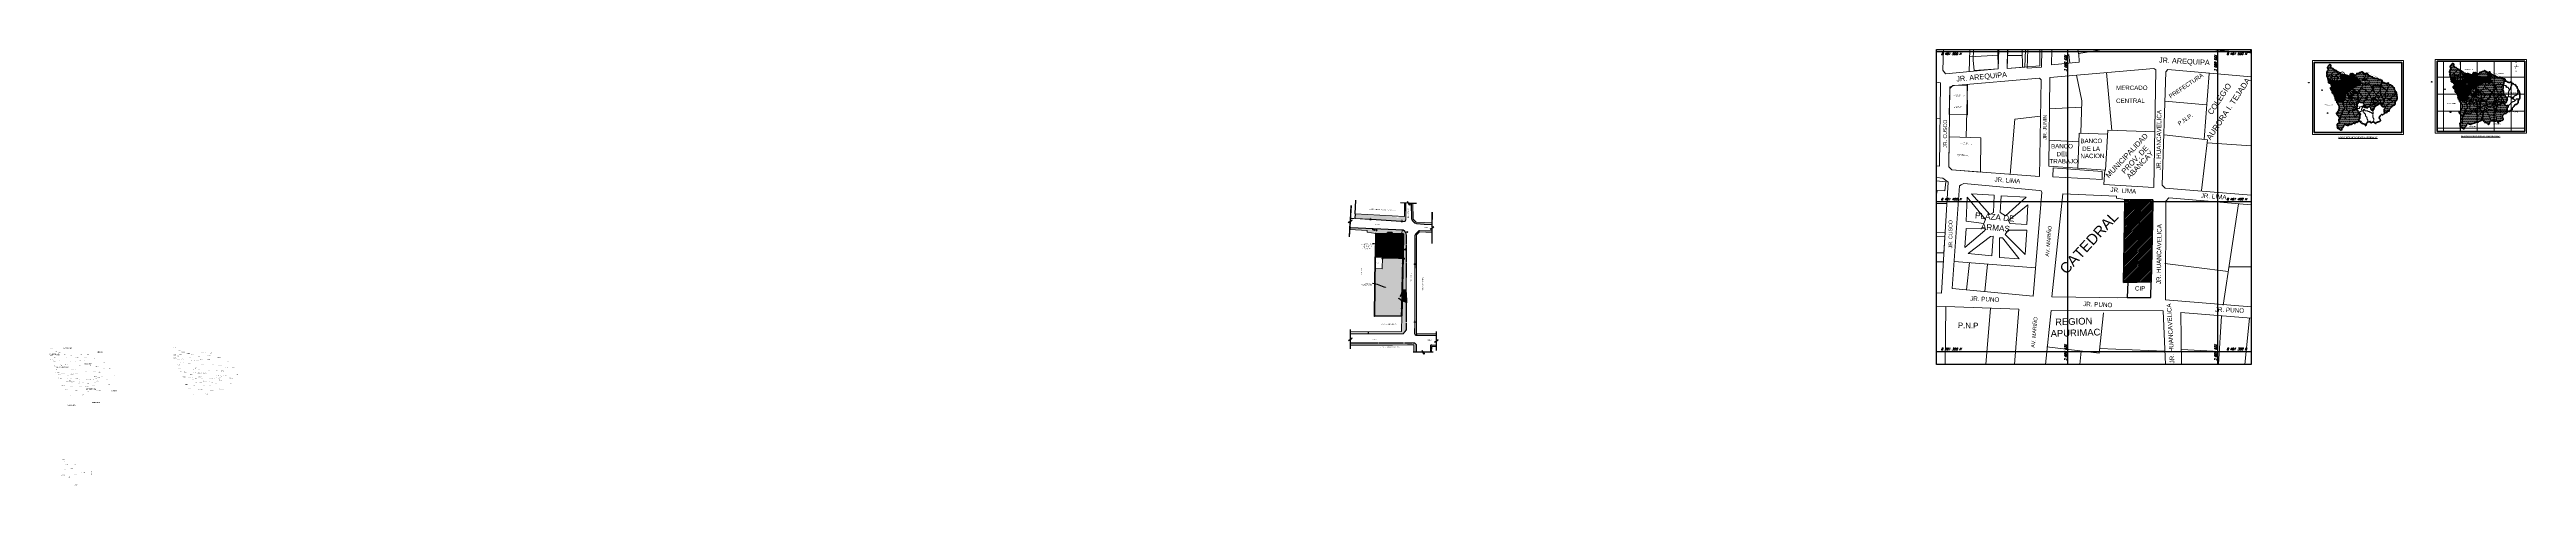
# Model space of a CAD drawing. Header units: metres. Extents: x 728653 to 730306, y 8491233 to 8491524.
import ezdxf
from ezdxf import colors
from ezdxf.entities.mleader import LeaderData, LeaderLine
from ezdxf.enums import TextEntityAlignment as Align
from ezdxf.math import Vec2, Vec3

# ---------------------------------------------------------------- set-up
doc = ezdxf.new("R2010")
doc.units = ezdxf.units.M
for name, color, linetype, lineweight in [('02', 2, 'Continuous', 20), ('5', 3, 'Continuous', 40), ('8', 5, 'Continuous', 90), ('AREA DE EXCAVACION', 5, 'Continuous', 60), ('CAJA AGUA', 7, 'Continuous', 40), ('CALLES', 5, 'Continuous', 18), ('Cap Prov', 94, 'Continuous', 18), ('CATASTRO', 1, 'Continuous', 18), ('COLUMNAS', 5, 'Continuous', 40), ('COTAS @ 0.05', 42, 'Continuous', 5), ('Del Rotulo', 7, 'Continuous', 5), ('Distrito', 212, 'Continuous', 25), ('Distrito @ 1.5', 212, 'Continuous', 25), ('Ejes de Coordenadas', 122, 'Continuous', 5), ('Eléctricas', 30, 'Continuous', 20), ('GRILLAS', 250, 'Continuous', 0), ('HACH', 7, 'Continuous', 0), ('HIDROLOGIA', 4, 'Continuous', 18), ('lotes', 146, 'Continuous', 18), ('MARCOS', 7, 'Continuous', 40), ('MUROS', 252, 'Continuous', 50), ('N-Ciudades', 10, 'Continuous', 18), ('PERIMETRO', 3, 'Continuous', 15), ('PLUMA 2', 121, 'Continuous', 20), ('Sheet', 7, 'Continuous', 50), ('T-CERCOS', 7, 'CERCO', 20), ('TEXTO', 255, 'Continuous', 0), ('TEXTO @ 0.2', 255, 'Continuous', 0)]:
    doc.layers.add(name, color=color, linetype=linetype, lineweight=lineweight)
for name, color, linetype in [('05', 5, 'Continuous'), ('05 @ 1.5', 5, 'Continuous'), ('j_malla', 8, 'Continuous'), ('POSTE', 7, 'Continuous'), ('PREDIO URBANO INSCRITO', 4, 'Continuous'), ('V-NODE-TEXT', 11, 'Continuous')]:
    doc.layers.add(name, color=color, linetype=linetype)
doc.styles.add('Arial', font='arial.ttf')
doc.styles.add('CCO', font='')
doc.styles.add('SIMPLEX', font='simplex.shx', dxfattribs={"width": 0.75, "oblique": 20, "height": 1.75})
doc.styles.get("Standard").update_dxf_attribs({"font": 'arial.ttf'})
doc.styles.add('Titulo', font='BRITANIC.TTF')
doc.styles.get('CCO').set_extended_font_data('Arial Black')
doc.linetypes.add('CERCO', pattern='A,0.3,-0.2,["X",Standard,S=0.1,R=0,X=-0.1,Y=-0.06],-0.1', length=0.6)
pattern_1 = [(0, (720030.67172, 8488844.66672), (0.131592959, 0.2631859185), [0, -0.2631859185])]
pattern_2 = [(0, (713459.688, 8487254.46058), (0.1315929593, 0.2631859185), [0, -0.2631859185])]
pattern_3 = [(0, (713541.66434, 8487255.22622), (0.1315929593, 0.2631859185), [0, -0.2631859185])]
pattern_4 = [(0, (720112.64807, 8488845.43236), (0.131592959, 0.2631859185), [0, -0.2631859185])]
pattern_5 = [(0, (-12.828, 1.7562), (0, 0.2032), []), (90, (-12.828, 1.7562), (-0.2032, 0.2032), [0.2032, -0.2032])]
pattern_6 = [(50, (-12.828, 1.7562), (0.546554006988, -0.047817256617), [0.05715, -0.62865]), (355, (-12.828, 1.7562), (-0.105730264275, 0.573170535717), [0.04572, -0.50292175251]), (100.4514447, (-12.78245, 1.7522), (0.44082374127, 0.525353255737), [0.0485700264, -0.5342707338]), (46.1842, (-12.828, 1.9086), (0.813237122676, -0.1261269838), [0.085725, -0.942975]), (96.63555761, (-12.7602, 1.8981), (0.712212402155, 0.74227837379), [0.07285506942, -0.80140682448]), (351.18415117, (-12.828, 1.9086), (0.712212402195, 0.74227837376), [0.06857990121, -0.75437919576]), (21, (-12.7518, 1.8705), (0.454843173807, -0.306795594561), [0.05715, -0.62865]), (326, (-12.7518, 1.8705), (0.185406085043, 0.552563898367), [0.04572, -0.50292]), (71.451445, (-12.7139, 1.84493), (0.640249257836, 0.245768306658), [0.0485700264, -0.5342698128]), (37.5, (-12.828, 1.7562), (0.0092658097518, 0.2536651166195), [0, -0.496824, 0, -0.51054, 0, -0.504825]), (7.5, (-12.828, 1.7562), (0.200458987531, 0.300541724454), [0, -0.291084, 0, -0.485394, 0, -0.192405]), (327.5, (-12.99793, 1.7562), (0.4067717855006, -0.017186231978), [0, -0.1905, 0, -0.59436, 0, -0.78867]), (317.5, (-13.07413, 1.7562), (0.444387544158, 0.0762794731), [0, -0.24765, 0, -0.394716, 0, -0.56007])]
pattern_7 = [(45, (499.8819, 22.6706), (-0.56126600757, 0.56126600757), [])]

# ---------------------------------------------------------------- blocks, each defined once
blk = doc.blocks.new('*U197', base_point=(729534.5, 8491410.7, 2397.3))
at = {"layer": 'V-NODE-TEXT', "color": 7, "linetype": 'ByBlock', "insert": (729533.6, 8491411.9, 2397.3), "char_height": 0.5, "attachment_point": 1}
blk.add_mtext('{\\fTimes New Roman|b0|i0|c0|p18;\\C7;BM-3}', dxfattribs=at)
blk = doc.blocks.new('*U198', base_point=(729534.5, 8491410.7, 2397.3))
at = {"color": 6, "linetype": 'ByBlock', "lineweight": -2}
blk.add_blockref('*U197', (729534.5, 8491410.7, 2397.3), dxfattribs=at)
blk = doc.blocks.new('*U200', base_point=(729555.4, 8491409.4, 2397.3))
at = {"layer": 'V-NODE-TEXT', "color": 7, "linetype": 'ByBlock', "insert": (729554.5, 8491410.7, 2397.3), "char_height": 0.5, "attachment_point": 1}
blk.add_mtext('{\\fTimes New Roman|b0|i0|c0|p18;\\C7;BM-4}', dxfattribs=at)
blk = doc.blocks.new('*U201', base_point=(729555.4, 8491409.4, 2397.3))
at = {"color": 6, "linetype": 'ByBlock', "lineweight": -2}
blk.add_blockref('*U200', (729555.4, 8491409.4, 2397.3), dxfattribs=at)
blk = doc.blocks.new('*U203', base_point=(729564.1, 8491342.2, 2391.9))
at = {"layer": 'V-NODE-TEXT', "color": 7, "linetype": 'ByBlock', "insert": (729563.2, 8491343.4, 2391.9), "char_height": 0.5, "attachment_point": 1}
blk.add_mtext('{\\fTimes New Roman|b0|i0|c0|p18;\\C7;BM-2}', dxfattribs=at)
blk = doc.blocks.new('*U204', base_point=(729564.1, 8491342.2, 2391.9))
at = {"color": 6, "linetype": 'ByBlock', "lineweight": -2}
blk.add_blockref('*U203', (729564.1, 8491342.2, 2391.9), dxfattribs=at)
blk = doc.blocks.new('*U206', base_point=(729564.2, 8491380.8, 2395))
at = {"layer": 'V-NODE-TEXT', "color": 7, "linetype": 'ByBlock', "insert": (729563.4, 8491382.1, 2395), "char_height": 0.5, "attachment_point": 1}
blk.add_mtext('{\\fTimes New Roman|b0|i0|c0|p18;\\C7;BM-1}', dxfattribs=at)
blk = doc.blocks.new('*U207', base_point=(729564.2, 8491380.8, 2395))
at = {"color": 6, "linetype": 'ByBlock', "lineweight": -2}
blk.add_blockref('*U206', (729564.2, 8491380.8, 2395), dxfattribs=at)

msp = doc.modelspace()

# ---------------------------------------------------------------- hatches: boundary and pattern name
for points in [[(730175.4, 8491505.1, 1), (730175.3, 8491505.1, 1)], [(730184.2, 8491500.2, 1), (730184.1, 8491500.2, 1)], [(730257.4, 8491505.9, 1), (730257.3, 8491505.9, 1)], [(730266.2, 8491501, 1), (730266, 8491501, 1)], [(730188, 8491484.9, 1), (730187.8, 8491484.9, 1)], [(730200.7, 8491490.8, 1), (730200.5, 8491490.8, 1)], [(730214.3, 8491495.6, 1), (730214.1, 8491495.6, 1)], [(730269.9, 8491485.6, 1), (730269.8, 8491485.6, 1)], [(730282.6, 8491491.6, 1), (730282.5, 8491491.6, 1)], [(730296.2, 8491496.3, 1), (730296.1, 8491496.3, 1)], [(730199.8, 8491481.7, 1), (730199.7, 8491481.7, 1)], [(730281.8, 8491482.5, 1), (730281.7, 8491482.5, 1)]]:
    msp.add_hatch(color=256).paths.add_polyline_path(points)
at = {"true_color": 0xff0000}
h = msp.add_hatch(color=1, dxfattribs=at)
h.dxf.hatch_style = 1
h.paths.add_polyline_path([(729534.8, 8491410.7, 0.414214), (729534.5, 8491411), (729534.5, 8491410.7)])
h.paths.add_polyline_path([(729534.2, 8491410.7, 0.414214), (729534.5, 8491410.3), (729534.5, 8491410.7)])
at = {"true_color": 0xffffff}
h = msp.add_hatch(color=7, dxfattribs=at)
h.dxf.hatch_style = 1
h.paths.add_polyline_path([(729534.2, 8491410.7), (729534.5, 8491410.7), (729534.5, 8491411, 0.414214)])
h.paths.add_polyline_path([(729534.5, 8491410.3, 0.414214), (729534.8, 8491410.7), (729534.5, 8491410.7)])
at = {"true_color": 0xff0000}
h = msp.add_hatch(color=1, dxfattribs=at)
h.dxf.hatch_style = 1
h.paths.add_polyline_path([(729555.7, 8491409.4, 0.414214), (729555.4, 8491409.7), (729555.4, 8491409.4)])
h.paths.add_polyline_path([(729555, 8491409.4, 0.414214), (729555.4, 8491409.1), (729555.4, 8491409.4)])
at = {"true_color": 0xffffff}
h = msp.add_hatch(color=7, dxfattribs=at)
h.dxf.hatch_style = 1
h.paths.add_polyline_path([(729555, 8491409.4), (729555.4, 8491409.4), (729555.4, 8491409.7, 0.414214)])
h.paths.add_polyline_path([(729555.4, 8491409.1, 0.414214), (729555.7, 8491409.4), (729555.4, 8491409.4)])
at = {"true_color": 0xff0000}
h = msp.add_hatch(color=1, dxfattribs=at)
h.dxf.hatch_style = 1
h.paths.add_polyline_path([(729564.5, 8491380.8, 0.414214), (729564.2, 8491381.1), (729564.2, 8491380.8)])
h.paths.add_polyline_path([(729563.9, 8491380.8, 0.414214), (729564.2, 8491380.5), (729564.2, 8491380.8)])
at = {"true_color": 0xffffff}
h = msp.add_hatch(color=7, dxfattribs=at)
h.dxf.hatch_style = 1
h.paths.add_polyline_path([(729563.9, 8491380.8), (729564.2, 8491380.8), (729564.2, 8491381.1, 0.414214)])
h.paths.add_polyline_path([(729564.2, 8491380.5, 0.414214), (729564.5, 8491380.8), (729564.2, 8491380.8)])
at = {"true_color": 0xff0000}
h = msp.add_hatch(color=1, dxfattribs=at)
h.dxf.hatch_style = 1
h.paths.add_polyline_path([(729564.4, 8491342.2, 0.414214), (729564.1, 8491342.5), (729564.1, 8491342.2)])
h.paths.add_polyline_path([(729563.8, 8491342.2, 0.414214), (729564.1, 8491341.8), (729564.1, 8491342.2)])
at = {"true_color": 0xffffff}
h = msp.add_hatch(color=7, dxfattribs=at)
h.dxf.hatch_style = 1
h.paths.add_polyline_path([(729563.8, 8491342.2), (729564.1, 8491342.2), (729564.1, 8491342.5, 0.414214)])
h.paths.add_polyline_path([(729564.1, 8491341.8, 0.414214), (729564.4, 8491342.2), (729564.1, 8491342.2)])
at = {"layer": '02', "linetype": 'Continuous', "lineweight": 0}
h = msp.add_hatch(dxfattribs=at)
h.set_pattern_fill('DOTS', color=256, scale=0.165786, style=0)
h.set_pattern_definition(pattern_1)
h.paths.add_polyline_path([(730192.2, 8491505.2), (730192.1, 8491505.3), (730191.8, 8491505.5), (730191.6, 8491505.5), (730191.4, 8491505.5), (730191.2, 8491505.6), (730191, 8491505.8), (730190.8, 8491506), (730190.7, 8491506.1), (730190.6, 8491506.2), (730190.6, 8491506.4), (730190.6, 8491506.6), (730190.5, 8491506.7), (730190.3, 8491506.9), (730190.1, 8491506.9), (730189.9, 8491506.9), (730189.6, 8491507), (730189.5, 8491507.1), (730189.4, 8491507.2), (730189.4, 8491507.4), (730189.4, 8491507.6), (730189.3, 8491507.6), (730189.2, 8491507.7), (730189.1, 8491507.8), (730188.9, 8491507.9), (730188.7, 8491507.9), (730188.5, 8491507.8), (730188.4, 8491507.7), (730188.2, 8491507.4), (730188.2, 8491507.1), (730188.2, 8491506.9), (730188.2, 8491506.7), (730188.2, 8491506.5), (730188.2, 8491506.3), (730188, 8491506.1), (730187.8, 8491506.1), (730187.8, 8491505.9), (730187.8, 8491505.6), (730187.8, 8491505.3), (730187.8, 8491505), (730187.8, 8491504.8), (730187.8, 8491504.6), (730188, 8491504.5), (730188.2, 8491504.7), (730188.4, 8491504.9), (730188.6, 8491505.2), (730188.8, 8491505.3), (730189.1, 8491505.3), (730189.6, 8491505.2), (730190, 8491505.2), (730190.2, 8491504.9), (730190.4, 8491504.7), (730190.2, 8491504.5), (730190.4, 8491504.3), (730190.4, 8491504.1), (730190.2, 8491503.9), (730190.2, 8491503.6), (730190.2, 8491503.2), (730190.2, 8491502.8), (730190.4, 8491502.6), (730190.8, 8491502.2), (730191, 8491502), (730191.3, 8491502.3), (730191.6, 8491502.3), (730192, 8491502.3), (730192.2, 8491502.5), (730192.6, 8491502.3), (730192.8, 8491502.2), (730193, 8491502.4), (730193.2, 8491502.6), (730193.2, 8491502.8), (730193.2, 8491503.1), (730193.2, 8491503.4), (730193.2, 8491503.6), (730192.9, 8491503.9), (730192.9, 8491504.3), (730192.9, 8491504.6), (730193.1, 8491504.7), (730192.9, 8491505), (730192.7, 8491505.2), (730192.5, 8491505.2)])
h.paths.add_polyline_path([(730193, 8491502.4), (730192.8, 8491502.2), (730192.6, 8491502.3), (730192.2, 8491502.5), (730192, 8491502.3), (730191.6, 8491502.3), (730191.3, 8491502.3), (730191, 8491502), (730191.4, 8491501.6), (730191.6, 8491501.3), (730191.6, 8491501), (730191.5, 8491500.8), (730191.6, 8491500.8), (730191.9, 8491500.8), (730192.2, 8491500.8), (730192.2, 8491500.6), (730192.2, 8491500.4), (730192.2, 8491500.1), (730192.2, 8491499.7), (730192.6, 8491499.9), (730193.2, 8491500.2), (730193.4, 8491500.2), (730194.1, 8491500.3), (730194.3, 8491500.4), (730194.6, 8491500.5), (730194.8, 8491500.9), (730195, 8491501.2), (730195.1, 8491501.4), (730195.3, 8491501.5), (730195.5, 8491501.9), (730195.3, 8491502), (730195, 8491502.4), (730194.7, 8491502.7), (730194.3, 8491502.9), (730194.1, 8491503.1), (730194, 8491503.3), (730193.9, 8491503.8), (730193.8, 8491503.9), (730193.7, 8491503.9), (730193.6, 8491503.9), (730193.5, 8491503.8), (730193.4, 8491503.9), (730193.3, 8491504), (730193.1, 8491504.4), (730193.1, 8491504.5), (730193.1, 8491504.7), (730192.9, 8491504.6), (730192.9, 8491504.3), (730192.9, 8491503.9), (730193.2, 8491503.6), (730193.2, 8491503.4), (730193.2, 8491503.1), (730193.2, 8491502.8), (730193.2, 8491502.6)])
h.paths.add_polyline_path([(730191.1, 8491499.1), (730191.4, 8491499.1), (730191.5, 8491499.2), (730191.8, 8491499.4), (730192.2, 8491499.7), (730192.2, 8491500.1), (730192.2, 8491500.4), (730192.2, 8491500.6), (730192.2, 8491500.8), (730191.9, 8491500.8), (730191.6, 8491500.8), (730191.5, 8491500.8), (730191.6, 8491501), (730191.6, 8491501.3), (730191.4, 8491501.6), (730191, 8491502), (730190.8, 8491502.2), (730190.4, 8491502.6), (730190.2, 8491502.8), (730190.2, 8491503.2), (730190.2, 8491503.6), (730190.2, 8491503.9), (730190.4, 8491504.1), (730190.4, 8491504.3), (730190.2, 8491504.5), (730190.4, 8491504.7), (730190.2, 8491504.9), (730190, 8491505.2), (730189.6, 8491505.2), (730189.1, 8491505.3), (730188.8, 8491505.3), (730188.6, 8491505.2), (730188.4, 8491504.9), (730188.2, 8491504.7), (730188, 8491504.5), (730188.3, 8491504.4), (730188.5, 8491504.2), (730188.3, 8491503.5), (730188, 8491503), (730188, 8491502.3), (730188, 8491501.8), (730188.3, 8491501.2), (730188.5, 8491500.7), (730188.6, 8491500.4), (730188.6, 8491500), (730188.4, 8491499.4), (730188.4, 8491499.2), (730188.6, 8491499), (730188.6, 8491498.8), (730188.9, 8491498.5), (730189.1, 8491498.3), (730189.1, 8491497.8), (730189.2, 8491497.8), (730189.5, 8491497.9), (730189.8, 8491497.9), (730189.9, 8491497.9), (730189.9, 8491498.1), (730190, 8491498.4), (730190.2, 8491498.6), (730190.6, 8491498.8), (730190.8, 8491498.9)])
h.paths.add_polyline_path([(730187.3, 8491503.5), (730187.1, 8491503.7), (730186.9, 8491504), (730186.6, 8491504.2), (730186.2, 8491504.2), (730186.1, 8491504.2), (730185.9, 8491504.1), (730185.7, 8491503.9), (730185.5, 8491503.9), (730185.2, 8491503.9), (730185.1, 8491504), (730184.6, 8491504), (730184.3, 8491504.4), (730183.8, 8491504.4), (730183.3, 8491504.4), (730183.2, 8491504.4), (730183.2, 8491504), (730183.4, 8491503.8), (730183.4, 8491503.4), (730183.4, 8491503.2), (730183.7, 8491503), (730183.9, 8491502.8), (730184, 8491502.8), (730184.2, 8491502.8), (730184.3, 8491502.7), (730184.5, 8491502.6), (730184.7, 8491502.4), (730185, 8491502.4), (730185.2, 8491502.3), (730185.4, 8491502.1), (730185.7, 8491502.1), (730185.7, 8491501.7), (730186, 8491501.7), (730186.3, 8491501.7), (730186.6, 8491501.7), (730186.9, 8491501.7), (730187, 8491501.6), (730187.2, 8491501.7), (730187.4, 8491501.6), (730188, 8491501.8), (730188, 8491502.3), (730188, 8491503), (730188.3, 8491503.5), (730188.5, 8491504.2), (730188.3, 8491504.4), (730188, 8491504.5), (730188, 8491504.5), (730187.8, 8491504.3), (730187.8, 8491504), (730187.6, 8491503.8)])
h.paths.add_polyline_path([(730186.6, 8491504.2), (730186.9, 8491504), (730187.1, 8491503.7), (730187.3, 8491503.5), (730187.6, 8491503.8), (730187.8, 8491504), (730187.8, 8491504.3), (730188, 8491504.5), (730188, 8491504.5), (730187.8, 8491504.6), (730187.8, 8491504.8), (730187.8, 8491505), (730187.8, 8491505.3), (730187.8, 8491505.6), (730187.8, 8491505.9), (730187.8, 8491506.1), (730187.8, 8491506.1), (730187.7, 8491506.2), (730187.4, 8491506.2), (730187.2, 8491506.3), (730187, 8491506.4), (730186.8, 8491506.4), (730186.5, 8491506.6), (730186.2, 8491506.6), (730185.8, 8491506.6), (730185.7, 8491506.8), (730185.5, 8491506.9), (730185.4, 8491506.9), (730185.4, 8491506.6), (730185.4, 8491506.4), (730185.7, 8491506.2), (730185.7, 8491505.8), (730185.9, 8491505.6), (730185.9, 8491505.3), (730185.7, 8491505.2), (730185.7, 8491504.9), (730185.7, 8491504.7), (730185.9, 8491504.5), (730185.9, 8491504.2), (730186.2, 8491504.2)])
h.paths.add_polyline_path([(730185.1, 8491504), (730185.2, 8491503.9), (730185.5, 8491503.9), (730185.7, 8491503.9), (730185.9, 8491504.1), (730186.1, 8491504.2), (730185.9, 8491504.2), (730185.9, 8491504.5), (730185.7, 8491504.7), (730185.7, 8491504.9), (730185.7, 8491505.2), (730185.9, 8491505.3), (730185.9, 8491505.6), (730185.7, 8491505.8), (730185.7, 8491506.2), (730185.4, 8491506.4), (730185.4, 8491506.6), (730185.4, 8491506.9), (730185.4, 8491506.9), (730185.2, 8491506.9), (730185, 8491507.1), (730184.9, 8491507.1), (730184.7, 8491507.2), (730184.4, 8491507.2), (730184.3, 8491507.1), (730184.1, 8491507), (730183.9, 8491507.1), (730183.7, 8491507.1), (730183.4, 8491507.1), (730183.2, 8491507.2), (730183.1, 8491507.4), (730182.9, 8491507.6), (730182.1, 8491506.6), (730181.9, 8491506.2), (730182.1, 8491506), (730182.3, 8491505.8), (730182.6, 8491505.5), (730182.8, 8491505.3), (730182.8, 8491504.9), (730183.1, 8491504.6), (730183.1, 8491504.4), (730183.3, 8491504.4), (730183.8, 8491504.4), (730184.3, 8491504.4), (730184.6, 8491504)])
h.paths.add_polyline_path([(730183.4, 8491503.2), (730183.4, 8491503.4), (730183.4, 8491503.8), (730183.2, 8491504), (730183.2, 8491504.4), (730183.1, 8491504.4), (730183.1, 8491504.6), (730182.8, 8491504.9), (730182.8, 8491505.3), (730182.6, 8491505.5), (730182.3, 8491505.8), (730182.1, 8491506), (730181.9, 8491506.2), (730181.8, 8491506.2), (730181.7, 8491505.8), (730181.6, 8491505.4), (730181.7, 8491504.9), (730181.9, 8491504.5), (730182.1, 8491504.3), (730182.3, 8491504), (730182.4, 8491503.7), (730182.4, 8491503.5), (730182.3, 8491503.4), (730182.2, 8491503.3), (730182.1, 8491503.2), (730181.9, 8491503.2), (730181.7, 8491503.4), (730181.4, 8491503.3), (730181.2, 8491503.2), (730181.2, 8491503), (730181.3, 8491502.9), (730181.4, 8491502.8), (730181.5, 8491502.7), (730181.5, 8491502.5), (730181.5, 8491502.3), (730181.6, 8491502.2), (730181.8, 8491502.1), (730181.9, 8491501.9), (730182, 8491501.8), (730182, 8491501.6), (730182, 8491501.4), (730181.9, 8491501.3), (730181.7, 8491501.3), (730181.6, 8491501.1), (730181.4, 8491501.1), (730181.4, 8491500.9), (730181.3, 8491500.8), (730181.3, 8491500.6), (730181.3, 8491500.4), (730181.3, 8491500.1), (730181.4, 8491500), (730181.5, 8491500.1), (730181.7, 8491500), (730181.8, 8491499.9), (730181.9, 8491499.9), (730182, 8491499.8), (730182.2, 8491499.8), (730182.4, 8491499.7), (730182.5, 8491499.8), (730182.6, 8491499.9), (730182.7, 8491499.9), (730182.8, 8491500), (730183, 8491500), (730183, 8491500.2), (730183, 8491500.8), (730183, 8491501.2), (730183.4, 8491501.6), (730183.4, 8491501.9), (730183.4, 8491502.3), (730183.6, 8491502.6), (730183.8, 8491502.8), (730183.7, 8491503)])
h.paths.add_polyline_path([(730183, 8491498.1), (730183, 8491497.7), (730183.4, 8491497.4), (730183.4, 8491497), (730183.8, 8491496.6), (730183.4, 8491496.2), (730183.7, 8491495.8), (730183.7, 8491495.4), (730184.4, 8491495.4), (730184.7, 8491495.1), (730185.1, 8491494.6), (730185.2, 8491494.9), (730185.3, 8491495), (730185.6, 8491495.2), (730186, 8491495.4), (730186.4, 8491495.6), (730186.9, 8491495.8), (730187, 8491495.9), (730186.8, 8491496), (730186.5, 8491496), (730186.5, 8491496.4), (730186.7, 8491496.5), (730186.9, 8491496.5), (730187.2, 8491496.6), (730187.2, 8491496.8), (730187.3, 8491496.9), (730187.3, 8491497.1), (730187.6, 8491497.3), (730187.7, 8491497.4), (730187.4, 8491497.7), (730187.2, 8491497.7), (730186.9, 8491497.7), (730186.7, 8491497.9), (730186.5, 8491498.2), (730186.5, 8491498.8), (730186.2, 8491499), (730186.2, 8491499.3), (730186, 8491499.5), (730185.8, 8491499.9), (730185.4, 8491500.6), (730185, 8491501), (730184.6, 8491501.4), (730184.6, 8491501.7), (730184.2, 8491502.1), (730184, 8491502.6), (730183.8, 8491502.8), (730183.6, 8491502.6), (730183.4, 8491502.3), (730183.4, 8491501.9), (730183.4, 8491501.6), (730183, 8491501.2), (730183, 8491500.8), (730183, 8491500.2), (730183, 8491499.6), (730183, 8491499), (730183, 8491498.6)])
h.paths.add_polyline_path([(730184, 8491500.2, -1), (730184.3, 8491500.2, -1)], flags=16)
h.paths.add_polyline_path([(730184.1, 8491500.2, -1), (730184.2, 8491500.2, -1)], flags=0)
h.paths.add_polyline_path([(730187.4, 8491497.7), (730187.7, 8491497.4), (730187.8, 8491497.5), (730188, 8491497.5), (730188.2, 8491497.5), (730188.6, 8491497.5), (730189, 8491497.7), (730189.1, 8491497.8), (730189.1, 8491498.3), (730188.9, 8491498.5), (730188.6, 8491498.8), (730188.6, 8491499), (730188.4, 8491499.2), (730188.4, 8491499.4), (730188.6, 8491500), (730188.6, 8491500.4), (730188.5, 8491500.7), (730188.3, 8491501.2), (730188, 8491501.8), (730187.4, 8491501.6), (730187.2, 8491501.7), (730187, 8491501.6), (730186.9, 8491501.7), (730186.6, 8491501.7), (730186.3, 8491501.7), (730186, 8491501.7), (730185.7, 8491501.7), (730185.7, 8491502.1), (730185.4, 8491502.1), (730185.2, 8491502.3), (730185, 8491502.4), (730184.7, 8491502.4), (730184.5, 8491502.6), (730184.3, 8491502.7), (730184.2, 8491502.8), (730184, 8491502.8), (730183.9, 8491502.8), (730184, 8491502.6), (730184.2, 8491502.1), (730184.6, 8491501.7), (730184.6, 8491501.4), (730185, 8491501), (730185.4, 8491500.6), (730185.8, 8491499.9), (730186, 8491499.5), (730186.2, 8491499.3), (730186.2, 8491499), (730186.5, 8491498.8), (730186.5, 8491498.2), (730186.7, 8491497.9), (730186.9, 8491497.7), (730187.2, 8491497.7)])
h.paths.add_polyline_path([(730183.7, 8491495.4), (730183.7, 8491495.8), (730183.4, 8491496.2), (730183.8, 8491496.6), (730183.4, 8491497), (730183.2, 8491496.9), (730183, 8491496.9), (730182.7, 8491496.9), (730182.6, 8491496.7), (730182.1, 8491496.7), (730181.8, 8491496.7), (730181.4, 8491496.7), (730181.3, 8491496.6), (730181, 8491496.6), (730180.7, 8491496.6), (730180.7, 8491496.6), (730180.6, 8491496.6), (730180.5, 8491496.6), (730180.4, 8491496.7), (730180.3, 8491496.7), (730180.2, 8491496.8), (730180.2, 8491496.8), (730180.1, 8491496.7), (730180.1, 8491496.7), (730180, 8491496.7), (730180, 8491496.6), (730180, 8491496.6), (730180, 8491496.3), (730179.8, 8491496.1), (730179.8, 8491496), (730179.9, 8491495.9), (730179.9, 8491495.8), (730180, 8491495.7), (730180.2, 8491495.6), (730180.2, 8491495.4), (730180.2, 8491495.1), (730180.1, 8491495), (730179.9, 8491494.9), (730179.9, 8491494.8), (730179.8, 8491494.7), (730179.9, 8491494.6), (730180, 8491494.6), (730180, 8491494.6), (730180.1, 8491494.6), (730180.2, 8491494.6), (730180.2, 8491494.6), (730180.3, 8491494.7), (730180.3, 8491494.7), (730180.4, 8491494.7), (730180.4, 8491494.7), (730180.4, 8491494.7), (730180.5, 8491494.7), (730180.5, 8491494.7), (730180.6, 8491494.7), (730180.7, 8491494.7), (730180.7, 8491494.7), (730180.8, 8491494.7), (730180.8, 8491494.7), (730180.8, 8491494.8), (730180.9, 8491494.8), (730180.9, 8491494.8), (730180.9, 8491494.8), (730181, 8491494.8), (730181, 8491494.9), (730181, 8491494.9), (730181.1, 8491494.9), (730181.1, 8491494.8), (730181.2, 8491494.8), (730181.2, 8491494.8), (730181.3, 8491494.8), (730181.3, 8491494.7), (730181.3, 8491494.7), (730181.3, 8491494.6), (730181.3, 8491494.5), (730181.3, 8491494.5), (730181.3, 8491494.4), (730181.4, 8491494.4), (730181.4, 8491494.4), (730181.5, 8491494.4), (730181.5, 8491494.3), (730181.6, 8491494.3), (730181.6, 8491494.2), (730181.6, 8491494.2), (730181.6, 8491494.1), (730181.6, 8491494.1), (730181.5, 8491494.1), (730181.5, 8491494), (730181.5, 8491494), (730181.4, 8491493.9), (730181.4, 8491493.8), (730181.4, 8491493.8), (730181.4, 8491493.8), (730181.4, 8491493.8), (730181.3, 8491493.7), (730181.3, 8491493.7), (730181.3, 8491493.7), (730181.2, 8491493.7), (730181.2, 8491493.6), (730181.1, 8491493.5), (730181.1, 8491493.5), (730181, 8491493.5), (730181, 8491493.4), (730181, 8491493.4), (730180.9, 8491493.4), (730180.9, 8491493.3), (730180.8, 8491493.3), (730180.8, 8491493.3), (730180.8, 8491493.3), (730180.8, 8491493.2), (730180.7, 8491493.2), (730180.6, 8491493.2), (730180.6, 8491493.2), (730180.6, 8491493.1), (730180.6, 8491493), (730180.7, 8491492.9), (730180.7, 8491492.9), (730180.7, 8491492.8), (730180.7, 8491492.7), (730180.8, 8491492.7), (730180.8, 8491492.6), (730180.8, 8491492.5), (730180.8, 8491492.5), (730180.9, 8491492.4), (730180.9, 8491492.3), (730180.9, 8491492.2), (730180.9, 8491492.2), (730180.8, 8491492.1), (730180.8, 8491492.1), (730180.6, 8491492), (730180.6, 8491492), (730180.5, 8491492), (730180.4, 8491492), (730180.3, 8491491.9), (730180.3, 8491491.9), (730180.2, 8491491.9), (730180, 8491491.9), (730179.9, 8491491.8), (730179.8, 8491491.8), (730179.6, 8491491.8), (730179.5, 8491491.7), (730179.5, 8491491.7), (730179.3, 8491491.6), (730179.2, 8491491.5), (730179.2, 8491491.5), (730179.1, 8491491.4), (730179, 8491491.3), (730179, 8491491.2), (730179, 8491491.1), (730179, 8491491), (730179, 8491490.9), (730179, 8491490.8), (730179.2, 8491490.9), (730179.5, 8491490.9), (730179.7, 8491490.9), (730179.8, 8491490.9), (730180, 8491490.8), (730180.1, 8491490.7), (730180.3, 8491490.6), (730180.4, 8491490.5), (730180.6, 8491490.5), (730180.8, 8491490.5), (730180.9, 8491490.5), (730181.1, 8491490.6), (730181.1, 8491490.5), (730181.3, 8491490.4), (730181.3, 8491490.3), (730181.5, 8491490.2), (730181.6, 8491490.2), (730181.7, 8491490.3), (730181.8, 8491490.3), (730182, 8491490.3), (730182.2, 8491490.4), (730182.3, 8491490.6), (730182.4, 8491490.8), (730182.6, 8491490.9), (730182.8, 8491491), (730182.9, 8491491.1), (730183.1, 8491491.2), (730183.3, 8491491.3), (730183.4, 8491491.3), (730183.5, 8491491.3), (730183.6, 8491491.3), (730183.8, 8491491.2), (730183.9, 8491491.1), (730183.9, 8491490.9), (730184, 8491490.8), (730184.1, 8491490.7), (730184.1, 8491490.5), (730184.2, 8491490.4), (730184.3, 8491490.4), (730184.4, 8491490.6), (730184.4, 8491490.8), (730184.4, 8491491.6), (730184.8, 8491492.7), (730185, 8491493.1), (730184.9, 8491493.2), (730184.8, 8491493.5), (730184.8, 8491493.7), (730184.8, 8491494.1), (730185, 8491494.3), (730185.1, 8491494.6), (730184.7, 8491495.1), (730184.4, 8491495.4)])
h.paths.add_polyline_path([(730183, 8491498.6), (730183, 8491499), (730183, 8491499.6), (730183, 8491500), (730182.8, 8491500), (730182.7, 8491499.9), (730182.6, 8491499.9), (730182.5, 8491499.8), (730182.4, 8491499.7), (730182.2, 8491499.8), (730182, 8491499.8), (730181.9, 8491499.9), (730181.8, 8491499.9), (730181.7, 8491500), (730181.5, 8491500.1), (730181.4, 8491500), (730181.3, 8491500.1), (730181.3, 8491499.8), (730181.4, 8491499.7), (730181.3, 8491499.6), (730181.3, 8491499.4), (730181.2, 8491499.3), (730180.9, 8491499), (730180.9, 8491498.8), (730180.9, 8491498.6), (730180.9, 8491498.4), (730180.9, 8491498), (730180.8, 8491497.7), (730180.8, 8491497.3), (730181, 8491497), (730181, 8491496.7), (730181, 8491496.6), (730181.3, 8491496.6), (730181.4, 8491496.7), (730181.8, 8491496.7), (730182.1, 8491496.7), (730182.6, 8491496.7), (730182.7, 8491496.9), (730183, 8491496.9), (730183.2, 8491496.9), (730183.4, 8491497), (730183.4, 8491497.4), (730183, 8491497.7), (730183, 8491498.1)])
h.paths.add_polyline_path([(730180.9, 8491498.6), (730180.9, 8491498.8), (730180.9, 8491499), (730181.2, 8491499.3), (730181.3, 8491499.4), (730181.3, 8491499.6), (730181.4, 8491499.7), (730181.3, 8491499.8), (730181.3, 8491500.1), (730181.2, 8491500.1), (730180.9, 8491500.3), (730180.7, 8491500.1), (730180.5, 8491500.1), (730180.5, 8491500.3), (730180.5, 8491500.4), (730180.4, 8491500.5), (730180.2, 8491500.5), (730180, 8491500.4), (730179.9, 8491500.2), (730179.6, 8491500.1), (730179.3, 8491500), (730179.1, 8491499.8), (730178.9, 8491499.6), (730178.8, 8491499.5), (730178.8, 8491499.3), (730178.9, 8491499.1), (730178.9, 8491498.8), (730179.1, 8491498.7), (730179.2, 8491498.5), (730179.2, 8491498.4), (730179.2, 8491498.2), (730179.1, 8491498), (730179.1, 8491497.7), (730179.1, 8491497.5), (730179.5, 8491497.3), (730179.6, 8491497.1), (730179.9, 8491497.1), (730180, 8491497), (730180.1, 8491496.9), (730180, 8491496.8), (730180, 8491496.6), (730180, 8491496.6), (730180, 8491496.7), (730180.1, 8491496.7), (730180.1, 8491496.7), (730180.2, 8491496.8), (730180.2, 8491496.8), (730180.3, 8491496.7), (730180.4, 8491496.7), (730180.5, 8491496.6), (730180.6, 8491496.6), (730180.7, 8491496.6), (730180.7, 8491496.6), (730181, 8491496.6), (730181, 8491496.7), (730181, 8491497), (730180.8, 8491497.3), (730180.8, 8491497.7), (730180.9, 8491498), (730180.9, 8491498.4)])
h.paths.add_polyline_path([(730180.4, 8491500.5), (730180.5, 8491500.4), (730180.5, 8491500.3), (730180.5, 8491500.1), (730180.7, 8491500.1), (730180.9, 8491500.3), (730181.2, 8491500.1), (730181.3, 8491500.1), (730181.3, 8491500.4), (730181.3, 8491500.6), (730181.3, 8491500.8), (730181.4, 8491500.9), (730181.4, 8491501.1), (730181.6, 8491501.1), (730181.7, 8491501.3), (730181.9, 8491501.3), (730182, 8491501.4), (730182, 8491501.6), (730182, 8491501.8), (730181.9, 8491501.9), (730181.8, 8491502.1), (730181.6, 8491502.2), (730181.5, 8491502.3), (730181.5, 8491502.5), (730181.5, 8491502.7), (730181.4, 8491502.8), (730181.3, 8491502.9), (730181.2, 8491503), (730181.2, 8491503.2), (730181.1, 8491503), (730180.9, 8491502.9), (730180.8, 8491502.7), (730180.7, 8491502.5), (730180.6, 8491502.4), (730180.3, 8491502.4), (730180.1, 8491502.6), (730180, 8491502.7), (730179.9, 8491502.8), (730179.6, 8491502.7), (730179.5, 8491502.6), (730179.3, 8491502.5), (730179.1, 8491502.6), (730178.8, 8491502.5), (730178.5, 8491502.5), (730178.4, 8491502.2), (730178.5, 8491502.1), (730178.9, 8491501.7), (730179, 8491501.6), (730179, 8491501.3), (730178.9, 8491501.2), (730178.8, 8491501.1), (730178.6, 8491500.9), (730178.5, 8491500.7), (730178.4, 8491500.6), (730178.4, 8491500.1), (730178.3, 8491499.8), (730178.6, 8491499.6), (730178.8, 8491499.5), (730178.9, 8491499.6), (730179.1, 8491499.8), (730179.3, 8491500), (730179.6, 8491500.1), (730179.9, 8491500.2), (730180, 8491500.4), (730180.2, 8491500.5)])
h.paths.add_polyline_path([(730179.1, 8491498), (730179.2, 8491498.2), (730179.2, 8491498.4), (730179.2, 8491498.5), (730179.1, 8491498.7), (730178.9, 8491498.8), (730178.9, 8491499.1), (730178.8, 8491499.3), (730178.8, 8491499.5), (730178.6, 8491499.6), (730178.3, 8491499.8), (730177.9, 8491499.5), (730177.6, 8491499.4), (730177.3, 8491499.4), (730177, 8491499.3), (730176.8, 8491499.2), (730176.6, 8491499.1), (730176.5, 8491499), (730176.4, 8491498.9), (730176.1, 8491498.9), (730175.8, 8491498.9), (730175.5, 8491499), (730175.4, 8491498.9), (730175.2, 8491498.7), (730175, 8491498.5), (730175, 8491498.3), (730174.9, 8491498.1), (730175, 8491497.8), (730175.2, 8491497.6), (730175.3, 8491497.4), (730175.3, 8491497.3), (730175.4, 8491497.1), (730175.5, 8491497.1), (730175.7, 8491497), (730175.9, 8491496.7), (730176, 8491496.6), (730176.2, 8491496.6), (730176.2, 8491496.3), (730176.2, 8491495.9), (730176.2, 8491495.4), (730176.4, 8491494.8), (730176.4, 8491494.7), (730176.9, 8491494.6), (730177, 8491494.6), (730177.2, 8491494.3), (730177.5, 8491493.8), (730177.7, 8491493.2), (730177.7, 8491492.9), (730178, 8491492.5), (730178.2, 8491492.1), (730178.2, 8491491.9), (730178.2, 8491491.6), (730178.1, 8491491.2), (730178.3, 8491491.1), (730178.4, 8491490.8), (730178.5, 8491490.8), (730178.6, 8491490.8), (730178.8, 8491490.8), (730179, 8491490.8), (730179, 8491490.9), (730179, 8491491), (730179, 8491491.1), (730179, 8491491.2), (730179, 8491491.3), (730179.1, 8491491.4), (730179.2, 8491491.5), (730179.2, 8491491.5), (730179.3, 8491491.6), (730179.5, 8491491.7), (730179.5, 8491491.7), (730179.6, 8491491.8), (730179.8, 8491491.8), (730179.9, 8491491.8), (730180, 8491491.9), (730180.2, 8491491.9), (730180.3, 8491491.9), (730180.3, 8491491.9), (730180.4, 8491492), (730180.5, 8491492), (730180.6, 8491492), (730180.6, 8491492), (730180.8, 8491492.1), (730180.8, 8491492.1), (730180.9, 8491492.2), (730180.9, 8491492.2), (730180.9, 8491492.3), (730180.9, 8491492.4), (730180.8, 8491492.5), (730180.8, 8491492.5), (730180.8, 8491492.6), (730180.8, 8491492.7), (730180.7, 8491492.7), (730180.7, 8491492.8), (730180.7, 8491492.9), (730180.7, 8491492.9), (730180.6, 8491493), (730180.6, 8491493.1), (730180.6, 8491493.2), (730180.7, 8491493.2), (730180.8, 8491493.2), (730180.8, 8491493.3), (730180.8, 8491493.3), (730180.8, 8491493.3), (730180.9, 8491493.3), (730180.9, 8491493.4), (730181, 8491493.4), (730181, 8491493.4), (730181, 8491493.5), (730181.1, 8491493.5), (730181.1, 8491493.5), (730181.2, 8491493.6), (730181.2, 8491493.7), (730181.3, 8491493.7), (730181.3, 8491493.7), (730181.3, 8491493.7), (730181.4, 8491493.8), (730181.4, 8491493.8), (730181.4, 8491493.8), (730181.4, 8491493.9), (730181.5, 8491494), (730181.5, 8491494), (730181.5, 8491494.1), (730181.6, 8491494.1), (730181.6, 8491494.1), (730181.6, 8491494.2), (730181.6, 8491494.2), (730181.6, 8491494.3), (730181.5, 8491494.3), (730181.5, 8491494.4), (730181.4, 8491494.4), (730181.4, 8491494.4), (730181.3, 8491494.4), (730181.3, 8491494.5), (730181.3, 8491494.5), (730181.3, 8491494.6), (730181.3, 8491494.7), (730181.3, 8491494.7), (730181.3, 8491494.8), (730181.2, 8491494.8), (730181.2, 8491494.8), (730181.1, 8491494.8), (730181.1, 8491494.9), (730181, 8491494.9), (730181, 8491494.8), (730180.9, 8491494.8), (730180.9, 8491494.8), (730180.9, 8491494.8), (730180.8, 8491494.8), (730180.8, 8491494.7), (730180.8, 8491494.7), (730180.7, 8491494.7), (730180.7, 8491494.7), (730180.6, 8491494.7), (730180.5, 8491494.7), (730180.5, 8491494.7), (730180.4, 8491494.7), (730180.4, 8491494.7), (730180.4, 8491494.7), (730180.3, 8491494.7), (730180.3, 8491494.7), (730180.2, 8491494.6), (730180.2, 8491494.6), (730180.1, 8491494.6), (730180, 8491494.6), (730180, 8491494.6), (730179.9, 8491494.6), (730179.8, 8491494.7), (730179.9, 8491494.8), (730179.9, 8491494.9), (730180.1, 8491495), (730180.2, 8491495.1), (730180.2, 8491495.4), (730180.2, 8491495.6), (730180, 8491495.7), (730179.9, 8491495.8), (730179.9, 8491495.9), (730179.8, 8491496), (730179.8, 8491496.1), (730180, 8491496.3), (730180, 8491496.6), (730180, 8491496.8), (730180.1, 8491496.9), (730180, 8491497), (730179.9, 8491497.1), (730179.6, 8491497.1), (730179.5, 8491497.3), (730179.1, 8491497.5), (730179.1, 8491497.7)])
h.paths.add_polyline_path([(730182, 8491490.3), (730181.8, 8491490.3), (730181.7, 8491490.3), (730181.6, 8491490.2), (730181.5, 8491490.2), (730181.3, 8491490.3), (730181.3, 8491490.4), (730181.1, 8491490.5), (730181.1, 8491490.6), (730180.9, 8491490.5), (730180.8, 8491490.5), (730180.6, 8491490.5), (730180.4, 8491490.5), (730180.3, 8491490.6), (730180.1, 8491490.7), (730180, 8491490.8), (730179.8, 8491490.9), (730179.7, 8491490.9), (730179.5, 8491490.9), (730179.2, 8491490.9), (730179, 8491490.8), (730178.8, 8491490.8), (730178.6, 8491490.8), (730178.5, 8491490.8), (730178.4, 8491490.8), (730178.3, 8491490.5), (730178.3, 8491490.2), (730178.6, 8491490), (730178.9, 8491490), (730179, 8491489.9), (730179.1, 8491489.7), (730179.1, 8491489.5), (730179.5, 8491489.6), (730179.6, 8491489.6), (730179.8, 8491489.5), (730180, 8491489.5), (730180.1, 8491489.4), (730180.3, 8491489.3), (730180.5, 8491489.2), (730180.7, 8491489.2), (730180.9, 8491489.1), (730181, 8491489), (730181.2, 8491488.8), (730181.4, 8491488.8), (730181.5, 8491488.9), (730181.7, 8491488.9), (730181.9, 8491489), (730182.1, 8491488.9), (730182.3, 8491489), (730182.5, 8491489.1), (730182.7, 8491489.1), (730182.8, 8491489.2), (730182.9, 8491489.3), (730183.1, 8491489.4), (730183.2, 8491489.4), (730183.3, 8491489.5), (730183.5, 8491489.6), (730183.5, 8491489.8), (730183.6, 8491489.9), (730184, 8491490.1), (730184.2, 8491490.3), (730184.3, 8491490.4), (730184.2, 8491490.4), (730184.1, 8491490.5), (730184.1, 8491490.7), (730184, 8491490.8), (730183.9, 8491490.9), (730183.9, 8491491.1), (730183.8, 8491491.2), (730183.6, 8491491.3), (730183.5, 8491491.3), (730183.4, 8491491.3), (730183.3, 8491491.3), (730183.1, 8491491.2), (730182.9, 8491491.1), (730182.8, 8491491), (730182.6, 8491490.9), (730182.4, 8491490.8), (730182.3, 8491490.6), (730182.2, 8491490.4)])
h.paths.add_polyline_path([(730185.8, 8491506.1), (730190.2, 8491506.1), (730190.2, 8491505.2), (730185.8, 8491505.2)], flags=9)
h.paths.add_polyline_path([(730190.4, 8491504.2), (730194.5, 8491504.2), (730194.5, 8491503.4), (730190.4, 8491503.4)], flags=9)
h.paths.add_polyline_path([(730191.7, 8491502), (730196.1, 8491502), (730196.1, 8491501.2), (730191.7, 8491501.2)], flags=9)
h.paths.add_polyline_path([(730188.2, 8491502), (730191.3, 8491502), (730191.3, 8491501.2), (730188.2, 8491501.2)], flags=24)
h.paths.add_polyline_path([(730185.5, 8491501.1), (730190.3, 8491501.1), (730190.3, 8491500.3), (730185.5, 8491500.3)], flags=9)
h.paths.add_polyline_path([(730184.3, 8491503.6), (730187.4, 8491503.6), (730187.4, 8491502.8), (730184.3, 8491502.8)], flags=24)
h.paths.add_polyline_path([(730182.7, 8491505.8), (730186.1, 8491505.8), (730186.1, 8491504.8), (730182.7, 8491504.8)], flags=9)
h.paths.add_polyline_path([(730179.5, 8491507), (730183.3, 8491507), (730183.3, 8491506.1), (730179.5, 8491506.1)], flags=9)
h.paths.add_polyline_path([(730181.6, 8491502.8), (730184.7, 8491502.8), (730184.7, 8491502), (730181.6, 8491502)], flags=9)
h.paths.add_polyline_path([(730177.9, 8491504.6), (730182.5, 8491504.6), (730182.5, 8491503.8), (730177.9, 8491503.8)], flags=9)
h.paths.add_polyline_path([(730174.3, 8491506.2), (730182.1, 8491506.2), (730182.1, 8491504.9), (730174.3, 8491504.9)], flags=9)
h.paths.add_polyline_path([(730183.9, 8491500.1), (730188.4, 8491500.1), (730188.4, 8491499.1), (730183.9, 8491499.1)], flags=24)
h.paths.add_polyline_path([(730178.8, 8491497.8), (730187.8, 8491497.8), (730187.8, 8491496.5), (730178.8, 8491496.5)], flags=9)
h.paths.add_polyline_path([(730177.7, 8491494.2), (730182.1, 8491494.2), (730182.1, 8491493.2), (730177.7, 8491493.2)], flags=9)
h.paths.add_polyline_path([(730179.1, 8491492.8), (730182.3, 8491492.8), (730182.3, 8491491.8), (730179.1, 8491491.8)], flags=24)
h.paths.add_polyline_path([(730181.1, 8491493.6), (730184.9, 8491493.6), (730184.9, 8491492.8), (730181.1, 8491492.8)], flags=24)
h.paths.add_polyline_path([(730181, 8491498.5), (730183.1, 8491498.5), (730183.1, 8491497.5), (730181, 8491497.5)], flags=24)
h.paths.add_polyline_path([(730179.1, 8491499.6), (730182.9, 8491499.6), (730182.9, 8491498.7), (730179.1, 8491498.7)], flags=9)
h.paths.add_polyline_path([(730179.4, 8491502.2), (730182.1, 8491502.2), (730182.1, 8491501.4), (730179.4, 8491501.4)], flags=9)
h.paths.add_polyline_path([(730175.8, 8491501.6), (730179.6, 8491501.6), (730179.6, 8491500.8), (730175.8, 8491500.8)], flags=9)
h.paths.add_polyline_path([(730176.3, 8491498.9), (730178.7, 8491498.9), (730178.7, 8491497.2), (730176.3, 8491497.2)], flags=25)
h.paths.add_polyline_path([(730177.1, 8491496.2), (730179.5, 8491496.2), (730179.5, 8491495.3), (730177.1, 8491495.3)], flags=24)
h.paths.add_polyline_path([(730179.5, 8491490.3), (730183.6, 8491490.3), (730183.6, 8491489.5), (730179.5, 8491489.5)], flags=24)
h = msp.add_hatch(dxfattribs=at)
h.set_pattern_fill('DOTS', color=256, scale=0.165786, style=0)
h.set_pattern_definition(pattern_4)
h.paths.add_polyline_path([(730274.2, 8491506), (730274.1, 8491506.1), (730273.8, 8491506.3), (730273.6, 8491506.3), (730273.4, 8491506.3), (730273.2, 8491506.4), (730273, 8491506.5), (730272.8, 8491506.8), (730272.6, 8491506.9), (730272.5, 8491507), (730272.5, 8491507.2), (730272.5, 8491507.4), (730272.4, 8491507.5), (730272.3, 8491507.6), (730272.1, 8491507.6), (730271.9, 8491507.6), (730271.6, 8491507.7), (730271.5, 8491507.8), (730271.4, 8491508), (730271.4, 8491508.1), (730271.4, 8491508.4), (730271.3, 8491508.4), (730271.2, 8491508.4), (730271, 8491508.6), (730270.8, 8491508.7), (730270.6, 8491508.6), (730270.5, 8491508.6), (730270.3, 8491508.4), (730270.2, 8491508.2), (730270.1, 8491507.9), (730270.1, 8491507.7), (730270.1, 8491507.5), (730270.2, 8491507.3), (730270.2, 8491507), (730270, 8491506.9), (730269.8, 8491506.9), (730269.8, 8491506.6), (730269.8, 8491506.4), (730269.8, 8491506.1), (730269.8, 8491505.8), (730269.8, 8491505.6), (730269.8, 8491505.4), (730270, 8491505.3), (730270.2, 8491505.5), (730270.4, 8491505.7), (730270.6, 8491505.9), (730270.8, 8491506.1), (730271.1, 8491506.1), (730271.6, 8491505.9), (730272, 8491505.9), (730272.2, 8491505.7), (730272.4, 8491505.5), (730272.2, 8491505.3), (730272.4, 8491505.1), (730272.4, 8491504.9), (730272.1, 8491504.6), (730272.1, 8491504.3), (730272.1, 8491503.9), (730272.1, 8491503.6), (730272.4, 8491503.3), (730272.8, 8491503), (730273, 8491502.7), (730273.3, 8491503.1), (730273.6, 8491503.1), (730273.9, 8491503.1), (730274.1, 8491503.3), (730274.6, 8491503.1), (730274.8, 8491503), (730275, 8491503.2), (730275.2, 8491503.4), (730275.2, 8491503.6), (730275.2, 8491503.9), (730275.2, 8491504.2), (730275.2, 8491504.4), (730274.9, 8491504.7), (730274.9, 8491505.1), (730274.9, 8491505.4), (730275, 8491505.5), (730274.9, 8491505.8), (730274.7, 8491506), (730274.5, 8491506)])
h.paths.add_polyline_path([(730275, 8491503.2), (730274.8, 8491503), (730274.6, 8491503.1), (730274.1, 8491503.3), (730273.9, 8491503.1), (730273.6, 8491503.1), (730273.3, 8491503.1), (730273, 8491502.7), (730273.4, 8491502.4), (730273.6, 8491502.1), (730273.6, 8491501.7), (730273.5, 8491501.6), (730273.6, 8491501.6), (730273.9, 8491501.6), (730274.2, 8491501.6), (730274.2, 8491501.4), (730274.2, 8491501.1), (730274.2, 8491500.8), (730274.2, 8491500.4), (730274.6, 8491500.7), (730275.2, 8491500.9), (730275.4, 8491500.9), (730276.1, 8491501), (730276.3, 8491501.1), (730276.6, 8491501.3), (730276.8, 8491501.6), (730276.9, 8491502), (730277.1, 8491502.1), (730277.3, 8491502.3), (730277.4, 8491502.7), (730277.3, 8491502.8), (730277, 8491503.1), (730276.7, 8491503.4), (730276.2, 8491503.7), (730276, 8491503.9), (730276, 8491504.1), (730275.9, 8491504.6), (730275.8, 8491504.7), (730275.7, 8491504.7), (730275.6, 8491504.7), (730275.5, 8491504.6), (730275.4, 8491504.7), (730275.2, 8491504.8), (730275.1, 8491505.1), (730275.1, 8491505.3), (730275, 8491505.5), (730274.9, 8491505.4), (730274.9, 8491505.1), (730274.9, 8491504.7), (730275.2, 8491504.4), (730275.2, 8491504.2), (730275.2, 8491503.9), (730275.2, 8491503.6), (730275.2, 8491503.4)])
h.paths.add_polyline_path([(730273.1, 8491499.9), (730273.4, 8491499.9), (730273.5, 8491499.9), (730273.8, 8491500.2), (730274.2, 8491500.4), (730274.2, 8491500.8), (730274.2, 8491501.1), (730274.2, 8491501.4), (730274.2, 8491501.6), (730273.9, 8491501.6), (730273.6, 8491501.6), (730273.5, 8491501.6), (730273.6, 8491501.7), (730273.6, 8491502.1), (730273.4, 8491502.4), (730273, 8491502.7), (730272.8, 8491503), (730272.4, 8491503.3), (730272.1, 8491503.6), (730272.1, 8491503.9), (730272.1, 8491504.3), (730272.1, 8491504.6), (730272.4, 8491504.9), (730272.4, 8491505.1), (730272.2, 8491505.3), (730272.4, 8491505.5), (730272.2, 8491505.7), (730272, 8491505.9), (730271.6, 8491505.9), (730271.1, 8491506.1), (730270.8, 8491506.1), (730270.6, 8491505.9), (730270.4, 8491505.7), (730270.2, 8491505.5), (730270, 8491505.3), (730270.3, 8491505.2), (730270.5, 8491505), (730270.2, 8491504.3), (730270, 8491503.7), (730270, 8491503.1), (730270, 8491502.6), (730270.2, 8491502), (730270.5, 8491501.4), (730270.6, 8491501.1), (730270.6, 8491500.7), (730270.4, 8491500.2), (730270.4, 8491500), (730270.6, 8491499.8), (730270.6, 8491499.5), (730270.8, 8491499.3), (730271.1, 8491499), (730271.1, 8491498.6), (730271.2, 8491498.6), (730271.4, 8491498.7), (730271.8, 8491498.6), (730271.9, 8491498.7), (730271.9, 8491498.9), (730272, 8491499.2), (730272.2, 8491499.4), (730272.5, 8491499.6), (730272.8, 8491499.7)])
h.paths.add_polyline_path([(730269.3, 8491504.3), (730269.1, 8491504.5), (730268.8, 8491504.8), (730268.6, 8491505), (730268.2, 8491505), (730268.1, 8491505), (730267.9, 8491504.9), (730267.7, 8491504.7), (730267.5, 8491504.7), (730267.2, 8491504.7), (730267.1, 8491504.8), (730266.6, 8491504.8), (730266.2, 8491505.1), (730265.8, 8491505.1), (730265.3, 8491505.1), (730265.2, 8491505.1), (730265.2, 8491504.7), (730265.4, 8491504.6), (730265.4, 8491504.2), (730265.4, 8491504), (730265.6, 8491503.7), (730265.8, 8491503.5), (730266, 8491503.5), (730266.2, 8491503.5), (730266.3, 8491503.5), (730266.5, 8491503.4), (730266.7, 8491503.2), (730267, 8491503.2), (730267.2, 8491503), (730267.4, 8491502.8), (730267.7, 8491502.8), (730267.7, 8491502.5), (730268, 8491502.5), (730268.3, 8491502.5), (730268.6, 8491502.5), (730268.8, 8491502.5), (730269, 8491502.3), (730269.2, 8491502.5), (730269.3, 8491502.4), (730270, 8491502.6), (730270, 8491503.1), (730270, 8491503.7), (730270.2, 8491504.3), (730270.5, 8491505), (730270.3, 8491505.2), (730270, 8491505.3), (730269.9, 8491505.3), (730269.8, 8491505.1), (730269.8, 8491504.8), (730269.5, 8491504.5)])
h.paths.add_polyline_path([(730268.6, 8491505), (730268.8, 8491504.8), (730269.1, 8491504.5), (730269.3, 8491504.3), (730269.5, 8491504.5), (730269.8, 8491504.8), (730269.8, 8491505.1), (730269.9, 8491505.3), (730270, 8491505.3), (730269.8, 8491505.4), (730269.8, 8491505.6), (730269.8, 8491505.8), (730269.8, 8491506.1), (730269.8, 8491506.4), (730269.8, 8491506.6), (730269.8, 8491506.9), (730269.8, 8491506.9), (730269.6, 8491506.9), (730269.4, 8491507), (730269.2, 8491507), (730269, 8491507.2), (730268.7, 8491507.2), (730268.5, 8491507.4), (730268.1, 8491507.4), (730267.8, 8491507.4), (730267.7, 8491507.6), (730267.5, 8491507.7), (730267.4, 8491507.7), (730267.4, 8491507.4), (730267.4, 8491507.2), (730267.6, 8491506.9), (730267.6, 8491506.6), (730267.8, 8491506.4), (730267.8, 8491506.1), (730267.7, 8491506), (730267.7, 8491505.7), (730267.7, 8491505.5), (730267.9, 8491505.2), (730267.9, 8491505), (730268.2, 8491505)])
h.paths.add_polyline_path([(730267.1, 8491504.8), (730267.2, 8491504.7), (730267.5, 8491504.7), (730267.7, 8491504.7), (730267.9, 8491504.9), (730268.1, 8491505), (730267.9, 8491505), (730267.9, 8491505.2), (730267.7, 8491505.5), (730267.7, 8491505.7), (730267.7, 8491506), (730267.8, 8491506.1), (730267.8, 8491506.4), (730267.6, 8491506.6), (730267.6, 8491506.9), (730267.4, 8491507.2), (730267.4, 8491507.4), (730267.4, 8491507.7), (730267.4, 8491507.7), (730267.2, 8491507.7), (730267, 8491507.8), (730266.9, 8491507.9), (730266.7, 8491508), (730266.4, 8491508), (730266.3, 8491507.8), (730266.1, 8491507.8), (730265.9, 8491507.8), (730265.6, 8491507.8), (730265.3, 8491507.9), (730265.1, 8491508), (730265.1, 8491508.1), (730264.8, 8491508.3), (730264.1, 8491507.3), (730263.9, 8491507), (730264.1, 8491506.8), (730264.3, 8491506.6), (730264.6, 8491506.3), (730264.8, 8491506), (730264.8, 8491505.6), (730265.1, 8491505.4), (730265.1, 8491505.1), (730265.3, 8491505.1), (730265.8, 8491505.1), (730266.2, 8491505.1), (730266.6, 8491504.8)])
h.paths.add_polyline_path([(730265.4, 8491504), (730265.4, 8491504.2), (730265.4, 8491504.6), (730265.2, 8491504.7), (730265.2, 8491505.1), (730265.1, 8491505.1), (730265.1, 8491505.4), (730264.8, 8491505.6), (730264.8, 8491506), (730264.6, 8491506.3), (730264.3, 8491506.6), (730264.1, 8491506.8), (730263.9, 8491507), (730263.8, 8491506.9), (730263.7, 8491506.6), (730263.6, 8491506.1), (730263.7, 8491505.7), (730263.8, 8491505.3), (730264.1, 8491505), (730264.2, 8491504.7), (730264.4, 8491504.5), (730264.4, 8491504.3), (730264.2, 8491504.2), (730264.1, 8491504.1), (730264.1, 8491504), (730263.8, 8491504), (730263.7, 8491504.1), (730263.4, 8491504), (730263.2, 8491504), (730263.2, 8491503.7), (730263.3, 8491503.6), (730263.4, 8491503.5), (730263.5, 8491503.4), (730263.5, 8491503.3), (730263.5, 8491503.1), (730263.6, 8491503), (730263.7, 8491502.9), (730263.9, 8491502.7), (730264, 8491502.6), (730264, 8491502.4), (730264, 8491502.2), (730263.9, 8491502), (730263.7, 8491502), (730263.6, 8491501.9), (730263.4, 8491501.9), (730263.4, 8491501.7), (730263.3, 8491501.5), (730263.3, 8491501.4), (730263.3, 8491501.1), (730263.3, 8491500.9), (730263.4, 8491500.8), (730263.5, 8491500.9), (730263.6, 8491500.8), (730263.7, 8491500.7), (730263.9, 8491500.7), (730264, 8491500.6), (730264.2, 8491500.6), (730264.3, 8491500.4), (730264.5, 8491500.5), (730264.6, 8491500.6), (730264.7, 8491500.6), (730264.8, 8491500.8), (730265, 8491500.8), (730265, 8491501), (730265, 8491501.6), (730265, 8491502), (730265.4, 8491502.3), (730265.4, 8491502.6), (730265.4, 8491503.1), (730265.6, 8491503.3), (730265.8, 8491503.6), (730265.6, 8491503.7)])
h.paths.add_polyline_path([(730265, 8491498.9), (730265, 8491498.5), (730265.3, 8491498.1), (730265.3, 8491497.8), (730265.7, 8491497.4), (730265.3, 8491497), (730265.7, 8491496.6), (730265.7, 8491496.2), (730266.4, 8491496.2), (730266.6, 8491495.9), (730267, 8491495.3), (730267.1, 8491495.7), (730267.3, 8491495.8), (730267.5, 8491496), (730267.9, 8491496.2), (730268.4, 8491496.4), (730268.8, 8491496.5), (730268.9, 8491496.6), (730268.8, 8491496.7), (730268.5, 8491496.7), (730268.5, 8491497.2), (730268.7, 8491497.3), (730268.9, 8491497.3), (730269.2, 8491497.4), (730269.2, 8491497.6), (730269.2, 8491497.6), (730269.2, 8491497.9), (730269.6, 8491498.1), (730269.7, 8491498.2), (730269.4, 8491498.5), (730269.2, 8491498.5), (730268.8, 8491498.5), (730268.6, 8491498.7), (730268.4, 8491498.9), (730268.4, 8491499.5), (730268.2, 8491499.8), (730268.2, 8491500.1), (730267.9, 8491500.3), (730267.7, 8491500.7), (730267.4, 8491501.3), (730267, 8491501.8), (730266.5, 8491502.2), (730266.5, 8491502.5), (730266.2, 8491502.9), (730266, 8491503.4), (730265.8, 8491503.6), (730265.6, 8491503.3), (730265.4, 8491503.1), (730265.4, 8491502.6), (730265.4, 8491502.3), (730265, 8491502), (730265, 8491501.6), (730265, 8491501), (730265, 8491500.4), (730265, 8491499.7), (730265, 8491499.3)])
h.paths.add_polyline_path([(730265.9, 8491501, -1), (730266.3, 8491501, -1)], flags=16)
h.paths.add_polyline_path([(730266, 8491501, -1), (730266.2, 8491501, -1)], flags=0)
h.paths.add_polyline_path([(730269.4, 8491498.5), (730269.7, 8491498.2), (730269.8, 8491498.2), (730270, 8491498.2), (730270.2, 8491498.2), (730270.6, 8491498.2), (730270.9, 8491498.5), (730271.1, 8491498.6), (730271.1, 8491499), (730270.8, 8491499.3), (730270.6, 8491499.5), (730270.6, 8491499.8), (730270.4, 8491500), (730270.4, 8491500.2), (730270.6, 8491500.7), (730270.6, 8491501.1), (730270.5, 8491501.4), (730270.2, 8491502), (730270, 8491502.6), (730269.3, 8491502.4), (730269.2, 8491502.5), (730269, 8491502.3), (730268.8, 8491502.5), (730268.6, 8491502.5), (730268.3, 8491502.5), (730268, 8491502.5), (730267.7, 8491502.5), (730267.7, 8491502.8), (730267.4, 8491502.8), (730267.2, 8491503), (730267, 8491503.2), (730266.7, 8491503.2), (730266.5, 8491503.4), (730266.3, 8491503.5), (730266.2, 8491503.5), (730266, 8491503.5), (730265.8, 8491503.5), (730266, 8491503.4), (730266.2, 8491502.9), (730266.5, 8491502.5), (730266.5, 8491502.2), (730267, 8491501.8), (730267.4, 8491501.3), (730267.7, 8491500.7), (730267.9, 8491500.3), (730268.2, 8491500.1), (730268.2, 8491499.8), (730268.4, 8491499.5), (730268.4, 8491498.9), (730268.6, 8491498.7), (730268.8, 8491498.5), (730269.2, 8491498.5)])
h.paths.add_polyline_path([(730265.7, 8491496.2), (730265.7, 8491496.6), (730265.3, 8491497), (730265.7, 8491497.4), (730265.3, 8491497.8), (730265.2, 8491497.7), (730265, 8491497.7), (730264.7, 8491497.7), (730264.6, 8491497.5), (730264.1, 8491497.5), (730263.8, 8491497.5), (730263.4, 8491497.5), (730263.2, 8491497.3), (730262.9, 8491497.3), (730262.7, 8491497.3), (730262.7, 8491497.3), (730262.5, 8491497.4), (730262.5, 8491497.4), (730262.4, 8491497.4), (730262.3, 8491497.5), (730262.2, 8491497.5), (730262.2, 8491497.5), (730262.1, 8491497.5), (730262.1, 8491497.4), (730262, 8491497.4), (730262, 8491497.4), (730262, 8491497.4), (730262, 8491497.1), (730261.8, 8491496.9), (730261.8, 8491496.8), (730261.9, 8491496.7), (730261.9, 8491496.6), (730262, 8491496.5), (730262.1, 8491496.3), (730262.1, 8491496.1), (730262.1, 8491495.9), (730262, 8491495.8), (730261.9, 8491495.6), (730261.9, 8491495.5), (730261.8, 8491495.4), (730261.9, 8491495.4), (730261.9, 8491495.3), (730262, 8491495.3), (730262.1, 8491495.4), (730262.1, 8491495.4), (730262.2, 8491495.4), (730262.2, 8491495.4), (730262.3, 8491495.4), (730262.3, 8491495.5), (730262.4, 8491495.5), (730262.4, 8491495.5), (730262.5, 8491495.5), (730262.5, 8491495.5), (730262.6, 8491495.5), (730262.7, 8491495.4), (730262.7, 8491495.4), (730262.7, 8491495.5), (730262.8, 8491495.5), (730262.8, 8491495.5), (730262.8, 8491495.5), (730262.9, 8491495.6), (730262.9, 8491495.6), (730263, 8491495.6), (730263, 8491495.6), (730263, 8491495.6), (730263, 8491495.6), (730263.1, 8491495.6), (730263.1, 8491495.6), (730263.2, 8491495.6), (730263.2, 8491495.5), (730263.2, 8491495.5), (730263.2, 8491495.4), (730263.2, 8491495.3), (730263.3, 8491495.3), (730263.3, 8491495.2), (730263.3, 8491495.2), (730263.4, 8491495.2), (730263.4, 8491495.2), (730263.4, 8491495.1), (730263.5, 8491495.1), (730263.5, 8491495), (730263.5, 8491495), (730263.5, 8491495), (730263.5, 8491494.9), (730263.5, 8491494.9), (730263.5, 8491494.8), (730263.5, 8491494.8), (730263.5, 8491494.8), (730263.4, 8491494.7), (730263.4, 8491494.6), (730263.4, 8491494.6), (730263.4, 8491494.6), (730263.3, 8491494.6), (730263.3, 8491494.5), (730263.3, 8491494.5), (730263.2, 8491494.4), (730263.2, 8491494.4), (730263.2, 8491494.3), (730263.1, 8491494.3), (730263.1, 8491494.3), (730263, 8491494.2), (730263, 8491494.2), (730262.9, 8491494.2), (730262.9, 8491494.1), (730262.9, 8491494.1), (730262.8, 8491494), (730262.8, 8491494), (730262.8, 8491494), (730262.7, 8491494), (730262.7, 8491494), (730262.6, 8491494), (730262.6, 8491493.9), (730262.6, 8491493.9), (730262.6, 8491493.8), (730262.7, 8491493.7), (730262.7, 8491493.6), (730262.7, 8491493.6), (730262.7, 8491493.5), (730262.8, 8491493.4), (730262.8, 8491493.4), (730262.8, 8491493.3), (730262.8, 8491493.2), (730262.8, 8491493.2), (730262.8, 8491493.1), (730262.8, 8491493), (730262.8, 8491492.9), (730262.8, 8491492.9), (730262.8, 8491492.8), (730262.6, 8491492.8), (730262.6, 8491492.8), (730262.5, 8491492.7), (730262.4, 8491492.7), (730262.3, 8491492.7), (730262.3, 8491492.7), (730262.2, 8491492.7), (730262, 8491492.7), (730261.9, 8491492.6), (730261.7, 8491492.5), (730261.6, 8491492.5), (730261.5, 8491492.5), (730261.5, 8491492.4), (730261.3, 8491492.3), (730261.2, 8491492.3), (730261.1, 8491492.3), (730261.1, 8491492.2), (730261, 8491492), (730261, 8491491.9), (730261, 8491491.8), (730260.9, 8491491.8), (730260.9, 8491491.6), (730260.9, 8491491.6), (730261.1, 8491491.6), (730261.4, 8491491.7), (730261.6, 8491491.7), (730261.8, 8491491.7), (730262, 8491491.6), (730262.1, 8491491.5), (730262.2, 8491491.4), (730262.4, 8491491.3), (730262.6, 8491491.3), (730262.7, 8491491.3), (730262.9, 8491491.3), (730263, 8491491.4), (730263.1, 8491491.3), (730263.3, 8491491.2), (730263.3, 8491491.1), (730263.4, 8491491), (730263.5, 8491491), (730263.6, 8491491.1), (730263.8, 8491491), (730263.9, 8491491.1), (730264.2, 8491491.2), (730264.3, 8491491.4), (730264.4, 8491491.5), (730264.6, 8491491.7), (730264.7, 8491491.8), (730264.9, 8491491.8), (730265.1, 8491492), (730265.2, 8491492), (730265.4, 8491492.1), (730265.5, 8491492.1), (730265.6, 8491492.1), (730265.7, 8491491.9), (730265.8, 8491491.8), (730265.9, 8491491.7), (730266, 8491491.6), (730266.1, 8491491.5), (730266.1, 8491491.3), (730266.2, 8491491.2), (730266.3, 8491491.2), (730266.4, 8491491.4), (730266.4, 8491491.5), (730266.4, 8491492.4), (730266.8, 8491493.5), (730266.9, 8491493.8), (730266.9, 8491494), (730266.7, 8491494.2), (730266.7, 8491494.5), (730266.7, 8491494.8), (730267, 8491495.1), (730267, 8491495.3), (730266.6, 8491495.9), (730266.4, 8491496.2)])
h.paths.add_polyline_path([(730265, 8491499.3), (730265, 8491499.7), (730265, 8491500.4), (730265, 8491500.8), (730264.8, 8491500.8), (730264.7, 8491500.6), (730264.6, 8491500.6), (730264.5, 8491500.5), (730264.3, 8491500.4), (730264.2, 8491500.6), (730264, 8491500.6), (730263.9, 8491500.7), (730263.7, 8491500.7), (730263.6, 8491500.8), (730263.5, 8491500.9), (730263.4, 8491500.8), (730263.3, 8491500.9), (730263.3, 8491500.6), (730263.4, 8491500.5), (730263.3, 8491500.4), (730263.3, 8491500.2), (730263.1, 8491500), (730262.9, 8491499.8), (730262.9, 8491499.6), (730262.9, 8491499.3), (730262.9, 8491499.1), (730262.9, 8491498.8), (730262.8, 8491498.4), (730262.8, 8491498.1), (730262.9, 8491497.8), (730262.9, 8491497.5), (730262.9, 8491497.3), (730263.2, 8491497.3), (730263.4, 8491497.5), (730263.8, 8491497.5), (730264.1, 8491497.5), (730264.6, 8491497.5), (730264.7, 8491497.7), (730265, 8491497.7), (730265.2, 8491497.7), (730265.3, 8491497.8), (730265.3, 8491498.1), (730265, 8491498.5), (730265, 8491498.9)])
h.paths.add_polyline_path([(730262.9, 8491499.3), (730262.9, 8491499.6), (730262.9, 8491499.8), (730263.1, 8491500), (730263.3, 8491500.2), (730263.3, 8491500.4), (730263.4, 8491500.5), (730263.3, 8491500.6), (730263.3, 8491500.9), (730263.1, 8491500.9), (730262.8, 8491501), (730262.7, 8491500.9), (730262.5, 8491500.9), (730262.5, 8491501), (730262.5, 8491501.2), (730262.4, 8491501.3), (730262.2, 8491501.3), (730262, 8491501.2), (730261.8, 8491501), (730261.5, 8491500.9), (730261.3, 8491500.7), (730261.1, 8491500.5), (730260.9, 8491500.4), (730260.7, 8491500.2), (730260.7, 8491500), (730260.9, 8491499.8), (730260.9, 8491499.6), (730261.1, 8491499.5), (730261.2, 8491499.3), (730261.2, 8491499.1), (730261.2, 8491498.9), (730261.1, 8491498.8), (730261.1, 8491498.4), (730261.1, 8491498.2), (730261.5, 8491498), (730261.6, 8491497.9), (730261.8, 8491497.9), (730262, 8491497.8), (730262.1, 8491497.7), (730262, 8491497.6), (730262, 8491497.4), (730262, 8491497.4), (730262, 8491497.4), (730262.1, 8491497.4), (730262.1, 8491497.5), (730262.2, 8491497.5), (730262.2, 8491497.5), (730262.3, 8491497.5), (730262.4, 8491497.4), (730262.5, 8491497.4), (730262.5, 8491497.4), (730262.7, 8491497.3), (730262.7, 8491497.3), (730262.9, 8491497.3), (730262.9, 8491497.5), (730262.9, 8491497.8), (730262.8, 8491498.1), (730262.8, 8491498.4), (730262.9, 8491498.8), (730262.9, 8491499.1)])
h.paths.add_polyline_path([(730262.4, 8491501.3), (730262.5, 8491501.2), (730262.5, 8491501), (730262.5, 8491500.9), (730262.7, 8491500.9), (730262.8, 8491501), (730263.1, 8491500.9), (730263.3, 8491500.9), (730263.3, 8491501.1), (730263.3, 8491501.4), (730263.3, 8491501.5), (730263.4, 8491501.7), (730263.4, 8491501.9), (730263.6, 8491501.9), (730263.7, 8491502), (730263.9, 8491502), (730264, 8491502.2), (730264, 8491502.4), (730264, 8491502.6), (730263.9, 8491502.7), (730263.7, 8491502.9), (730263.6, 8491503), (730263.5, 8491503.1), (730263.5, 8491503.3), (730263.5, 8491503.4), (730263.4, 8491503.5), (730263.3, 8491503.6), (730263.2, 8491503.7), (730263.2, 8491504), (730263, 8491503.8), (730262.9, 8491503.7), (730262.8, 8491503.4), (730262.7, 8491503.3), (730262.6, 8491503.2), (730262.2, 8491503.2), (730262.1, 8491503.3), (730262, 8491503.5), (730261.8, 8491503.6), (730261.6, 8491503.5), (730261.4, 8491503.4), (730261.3, 8491503.2), (730261, 8491503.3), (730260.8, 8491503.2), (730260.5, 8491503.2), (730260.3, 8491503), (730260.5, 8491502.9), (730260.8, 8491502.5), (730260.9, 8491502.4), (730260.9, 8491502.1), (730260.8, 8491501.9), (730260.7, 8491501.8), (730260.6, 8491501.7), (730260.5, 8491501.5), (730260.3, 8491501.3), (730260.3, 8491500.9), (730260.2, 8491500.5), (730260.6, 8491500.4), (730260.7, 8491500.2), (730260.9, 8491500.4), (730261.1, 8491500.5), (730261.3, 8491500.7), (730261.5, 8491500.9), (730261.8, 8491501), (730262, 8491501.2), (730262.2, 8491501.3)])
h.paths.add_polyline_path([(730261.1, 8491498.8), (730261.2, 8491498.9), (730261.2, 8491499.1), (730261.2, 8491499.3), (730261.1, 8491499.5), (730260.9, 8491499.6), (730260.9, 8491499.8), (730260.7, 8491500), (730260.7, 8491500.2), (730260.6, 8491500.4), (730260.2, 8491500.5), (730259.9, 8491500.3), (730259.6, 8491500.1), (730259.3, 8491500.1), (730259, 8491500), (730258.8, 8491500), (730258.6, 8491499.9), (730258.5, 8491499.7), (730258.4, 8491499.6), (730258.1, 8491499.6), (730257.8, 8491499.7), (730257.5, 8491499.7), (730257.4, 8491499.7), (730257.1, 8491499.5), (730257, 8491499.3), (730256.9, 8491499.1), (730256.9, 8491498.9), (730257, 8491498.5), (730257.2, 8491498.4), (730257.2, 8491498.2), (730257.3, 8491498.1), (730257.3, 8491497.9), (730257.5, 8491497.8), (730257.7, 8491497.8), (730257.9, 8491497.5), (730258, 8491497.4), (730258.2, 8491497.3), (730258.2, 8491497.1), (730258.2, 8491496.6), (730258.2, 8491496.2), (730258.3, 8491495.6), (730258.4, 8491495.5), (730258.9, 8491495.4), (730259, 8491495.4), (730259.2, 8491495), (730259.5, 8491494.5), (730259.6, 8491494), (730259.7, 8491493.7), (730260, 8491493.3), (730260.2, 8491492.9), (730260.2, 8491492.7), (730260.1, 8491492.3), (730260.1, 8491492), (730260.3, 8491491.8), (730260.4, 8491491.6), (730260.5, 8491491.5), (730260.6, 8491491.5), (730260.8, 8491491.5), (730260.9, 8491491.6), (730260.9, 8491491.6), (730260.9, 8491491.8), (730261, 8491491.8), (730261, 8491491.9), (730261, 8491492), (730261.1, 8491492.2), (730261.1, 8491492.3), (730261.2, 8491492.3), (730261.3, 8491492.3), (730261.5, 8491492.4), (730261.5, 8491492.5), (730261.6, 8491492.5), (730261.7, 8491492.5), (730261.9, 8491492.6), (730262, 8491492.7), (730262.2, 8491492.7), (730262.3, 8491492.7), (730262.3, 8491492.7), (730262.4, 8491492.7), (730262.5, 8491492.7), (730262.6, 8491492.8), (730262.6, 8491492.8), (730262.8, 8491492.8), (730262.8, 8491492.9), (730262.8, 8491492.9), (730262.8, 8491493), (730262.8, 8491493.1), (730262.8, 8491493.2), (730262.8, 8491493.2), (730262.8, 8491493.3), (730262.8, 8491493.4), (730262.8, 8491493.4), (730262.7, 8491493.5), (730262.7, 8491493.6), (730262.7, 8491493.6), (730262.7, 8491493.7), (730262.6, 8491493.8), (730262.6, 8491493.9), (730262.6, 8491493.9), (730262.6, 8491494), (730262.7, 8491494), (730262.8, 8491494), (730262.8, 8491494), (730262.8, 8491494), (730262.9, 8491494.1), (730262.9, 8491494.1), (730262.9, 8491494.2), (730263, 8491494.2), (730263, 8491494.2), (730263.1, 8491494.3), (730263.1, 8491494.3), (730263.2, 8491494.3), (730263.2, 8491494.4), (730263.2, 8491494.4), (730263.3, 8491494.5), (730263.3, 8491494.5), (730263.3, 8491494.6), (730263.4, 8491494.6), (730263.4, 8491494.6), (730263.4, 8491494.7), (730263.5, 8491494.8), (730263.5, 8491494.8), (730263.5, 8491494.8), (730263.5, 8491494.9), (730263.5, 8491494.9), (730263.5, 8491495), (730263.5, 8491495), (730263.5, 8491495), (730263.5, 8491495.1), (730263.4, 8491495.1), (730263.4, 8491495.2), (730263.4, 8491495.2), (730263.3, 8491495.2), (730263.3, 8491495.2), (730263.3, 8491495.3), (730263.2, 8491495.3), (730263.2, 8491495.4), (730263.2, 8491495.5), (730263.2, 8491495.5), (730263.2, 8491495.6), (730263.1, 8491495.6), (730263.1, 8491495.6), (730263, 8491495.6), (730263, 8491495.6), (730263, 8491495.6), (730262.9, 8491495.6), (730262.9, 8491495.6), (730262.8, 8491495.5), (730262.8, 8491495.5), (730262.8, 8491495.5), (730262.7, 8491495.5), (730262.7, 8491495.4), (730262.7, 8491495.4), (730262.6, 8491495.5), (730262.5, 8491495.5), (730262.5, 8491495.5), (730262.4, 8491495.5), (730262.4, 8491495.5), (730262.3, 8491495.5), (730262.3, 8491495.4), (730262.2, 8491495.4), (730262.2, 8491495.4), (730262.1, 8491495.4), (730262.1, 8491495.4), (730262, 8491495.3), (730261.9, 8491495.3), (730261.9, 8491495.4), (730261.8, 8491495.4), (730261.9, 8491495.5), (730261.9, 8491495.6), (730262, 8491495.8), (730262.1, 8491495.9), (730262.1, 8491496.1), (730262.1, 8491496.3), (730262, 8491496.5), (730261.9, 8491496.6), (730261.9, 8491496.7), (730261.8, 8491496.8), (730261.8, 8491496.9), (730262, 8491497.1), (730262, 8491497.4), (730262, 8491497.6), (730262.1, 8491497.7), (730262, 8491497.8), (730261.8, 8491497.9), (730261.6, 8491497.9), (730261.5, 8491498), (730261.1, 8491498.2), (730261.1, 8491498.4)])
h.paths.add_polyline_path([(730263.9, 8491491.1), (730263.8, 8491491), (730263.6, 8491491.1), (730263.5, 8491491), (730263.4, 8491491), (730263.3, 8491491.1), (730263.3, 8491491.2), (730263.1, 8491491.3), (730263, 8491491.4), (730262.9, 8491491.3), (730262.7, 8491491.3), (730262.6, 8491491.3), (730262.4, 8491491.3), (730262.2, 8491491.4), (730262.1, 8491491.5), (730262, 8491491.6), (730261.8, 8491491.7), (730261.6, 8491491.7), (730261.4, 8491491.7), (730261.1, 8491491.6), (730260.9, 8491491.6), (730260.8, 8491491.5), (730260.6, 8491491.5), (730260.5, 8491491.5), (730260.3, 8491491.6), (730260.2, 8491491.3), (730260.3, 8491491), (730260.6, 8491490.8), (730260.9, 8491490.8), (730261, 8491490.7), (730261, 8491490.5), (730261.1, 8491490.2), (730261.4, 8491490.3), (730261.6, 8491490.3), (730261.8, 8491490.3), (730262, 8491490.3), (730262.1, 8491490.2), (730262.3, 8491490.1), (730262.4, 8491489.9), (730262.7, 8491489.9), (730262.8, 8491489.9), (730263, 8491489.8), (730263.2, 8491489.6), (730263.3, 8491489.6), (730263.5, 8491489.7), (730263.7, 8491489.7), (730263.9, 8491489.8), (730264, 8491489.7), (730264.3, 8491489.8), (730264.5, 8491489.8), (730264.7, 8491489.9), (730264.8, 8491490), (730264.9, 8491490.1), (730265.1, 8491490.1), (730265.2, 8491490.2), (730265.3, 8491490.3), (730265.4, 8491490.4), (730265.4, 8491490.5), (730265.6, 8491490.7), (730266, 8491490.8), (730266.2, 8491491.1), (730266.3, 8491491.2), (730266.2, 8491491.2), (730266.1, 8491491.3), (730266.1, 8491491.5), (730266, 8491491.6), (730265.9, 8491491.7), (730265.8, 8491491.8), (730265.7, 8491491.9), (730265.6, 8491492.1), (730265.5, 8491492.1), (730265.4, 8491492.1), (730265.2, 8491492), (730265.1, 8491492), (730264.9, 8491491.8), (730264.7, 8491491.8), (730264.6, 8491491.7), (730264.4, 8491491.5), (730264.3, 8491491.4), (730264.2, 8491491.2)])
h.paths.add_polyline_path([(730267.8, 8491506.9), (730272.1, 8491506.9), (730272.1, 8491506), (730267.8, 8491506)], flags=9)
h.paths.add_polyline_path([(730272.3, 8491505), (730276.5, 8491505), (730276.5, 8491504.2), (730272.3, 8491504.2)], flags=9)
h.paths.add_polyline_path([(730273.7, 8491502.7), (730278.1, 8491502.7), (730278.1, 8491501.9), (730273.7, 8491501.9)], flags=9)
h.paths.add_polyline_path([(730270.2, 8491502.7), (730273.3, 8491502.7), (730273.3, 8491501.9), (730270.2, 8491501.9)], flags=24)
h.paths.add_polyline_path([(730267.5, 8491501.9), (730272.3, 8491501.9), (730272.3, 8491501), (730267.5, 8491501)], flags=9)
h.paths.add_polyline_path([(730266.3, 8491504.3), (730269.4, 8491504.3), (730269.4, 8491503.5), (730266.3, 8491503.5)], flags=24)
h.paths.add_polyline_path([(730264.6, 8491506.5), (730268.1, 8491506.5), (730268.1, 8491505.6), (730264.6, 8491505.6)], flags=9)
h.paths.add_polyline_path([(730261.4, 8491507.7), (730265.3, 8491507.7), (730265.3, 8491506.9), (730261.4, 8491506.9)], flags=9)
h.paths.add_polyline_path([(730263.6, 8491503.5), (730266.7, 8491503.5), (730266.7, 8491502.7), (730263.6, 8491502.7)], flags=9)
h.paths.add_polyline_path([(730259.9, 8491505.4), (730264.4, 8491505.4), (730264.4, 8491504.6), (730259.9, 8491504.6)], flags=9)
h.paths.add_polyline_path([(730256.2, 8491506.9), (730264.1, 8491506.9), (730264.1, 8491505.7), (730256.2, 8491505.7)], flags=9)
h.paths.add_polyline_path([(730265.9, 8491500.9), (730270.4, 8491500.9), (730270.4, 8491499.9), (730265.9, 8491499.9)], flags=24)
h.paths.add_polyline_path([(730260.8, 8491498.5), (730269.8, 8491498.5), (730269.8, 8491497.3), (730260.8, 8491497.3)], flags=9)
h.paths.add_polyline_path([(730259.7, 8491494.9), (730264.1, 8491494.9), (730264.1, 8491494), (730259.7, 8491494)], flags=9)
h.paths.add_polyline_path([(730261.1, 8491493.5), (730264.2, 8491493.5), (730264.2, 8491492.6), (730261.1, 8491492.6)], flags=24)
h.paths.add_polyline_path([(730263.1, 8491494.3), (730266.9, 8491494.3), (730266.9, 8491493.5), (730263.1, 8491493.5)], flags=24)
h.paths.add_polyline_path([(730263, 8491499.3), (730265.1, 8491499.3), (730265.1, 8491498.3), (730263, 8491498.3)], flags=24)
h.paths.add_polyline_path([(730261.1, 8491500.4), (730264.9, 8491500.4), (730264.9, 8491499.4), (730261.1, 8491499.4)], flags=9)
h.paths.add_polyline_path([(730261.4, 8491502.9), (730264.1, 8491502.9), (730264.1, 8491502.1), (730261.4, 8491502.1)], flags=9)
h.paths.add_polyline_path([(730257.7, 8491502.3), (730261.6, 8491502.3), (730261.6, 8491501.5), (730257.7, 8491501.5)], flags=9)
h.paths.add_polyline_path([(730258.3, 8491499.7), (730260.7, 8491499.7), (730260.7, 8491498), (730258.3, 8491498)], flags=25)
h.paths.add_polyline_path([(730259.1, 8491496.9), (730261.5, 8491496.9), (730261.5, 8491496.1), (730259.1, 8491496.1)], flags=24)
h.paths.add_polyline_path([(730261.5, 8491491), (730265.6, 8491491), (730265.6, 8491490.2), (730261.5, 8491490.2)], flags=24)
h = msp.add_hatch(dxfattribs=at)
h.set_pattern_fill('DOTS', color=256, scale=0.165786, style=0)
h.set_pattern_definition(pattern_1)
h.paths.add_polyline_path([(730181, 8491486.2), (730180.9, 8491485.9), (730180.8, 8491485.5), (730180.8, 8491485.4), (730180.9, 8491485.2), (730180.9, 8491484.9), (730180.8, 8491484.4), (730180.4, 8491483.5), (730180.3, 8491483), (730180, 8491482.6), (730179.8, 8491482.2), (730179.8, 8491482), (730179.8, 8491481.8), (730179.8, 8491481.6), (730179.5, 8491481.5), (730179.3, 8491481.7), (730179.1, 8491481.8), (730179, 8491481.7), (730179, 8491481.3), (730179.2, 8491480.9), (730179.3, 8491480.6), (730179.4, 8491480.4), (730179.8, 8491480.2), (730180.1, 8491479.9), (730180.3, 8491479.6), (730180.5, 8491479.4), (730180.7, 8491479.1), (730180.8, 8491478.9), (730180.9, 8491478.6), (730181, 8491478.5), (730181, 8491478.2), (730181.5, 8491478.1), (730181.6, 8491478.2), (730181.7, 8491478.7), (730181.7, 8491478.9), (730181.7, 8491479.1), (730182, 8491479.6), (730182, 8491479.9), (730182, 8491480.4), (730182.3, 8491480.9), (730182.7, 8491481.3), (730182.7, 8491481.5), (730182.7, 8491481.8), (730182.8, 8491482.2), (730183.2, 8491482.6), (730183.2, 8491482.8), (730183.3, 8491483.4), (730183.5, 8491483.6), (730184, 8491484.1), (730184.3, 8491484.2), (730184.5, 8491484.4), (730184.5, 8491484.8), (730184.5, 8491485.1), (730184.5, 8491485.3), (730184.3, 8491485.7), (730184, 8491486.2), (730183.9, 8491486.5), (730183.9, 8491486.7), (730183.8, 8491487), (730183.8, 8491487.2), (730183.4, 8491487.5), (730183.4, 8491487.8), (730183.4, 8491488.1), (730183.6, 8491488.5), (730183.6, 8491488.9), (730183.6, 8491489.2), (730183.5, 8491489.5), (730183.5, 8491489.6), (730183.3, 8491489.5), (730183.2, 8491489.4), (730183.1, 8491489.4), (730182.9, 8491489.3), (730182.8, 8491489.2), (730182.7, 8491489.1), (730182.5, 8491489.1), (730182.3, 8491489), (730182.1, 8491488.9), (730181.9, 8491489), (730181.7, 8491488.9), (730181.5, 8491488.9), (730181.4, 8491488.8), (730181.2, 8491488.8), (730181, 8491489), (730180.9, 8491489.1), (730180.7, 8491489.2), (730180.5, 8491489.2), (730180.3, 8491489.3), (730180.1, 8491489.4), (730180, 8491489.5), (730179.8, 8491489.5), (730179.6, 8491489.6), (730179.5, 8491489.6), (730179.1, 8491489.5), (730179.2, 8491489.3), (730179.2, 8491488.8), (730179.2, 8491488.6), (730179.8, 8491488.2), (730179.9, 8491487.8), (730180.1, 8491487.5), (730180.2, 8491487.1), (730180.5, 8491486.7), (730180.9, 8491486.3)])
h.paths.add_polyline_path([(730179.6, 8491490.2), (730182.3, 8491490.2), (730182.3, 8491489.7), (730179.6, 8491489.7)], flags=9)
h.paths.add_polyline_path([(730181.4, 8491485.1), (730184, 8491485.1), (730184, 8491484.5), (730181.4, 8491484.5)], flags=24)
h = msp.add_hatch(dxfattribs=at)
h.set_pattern_fill('DOTS', color=256, scale=0.165786, style=0)
h.set_pattern_definition(pattern_4)
h.paths.add_polyline_path([(730262.9, 8491487), (730262.9, 8491486.7), (730262.8, 8491486.3), (730262.8, 8491486.2), (730262.9, 8491486), (730262.9, 8491485.6), (730262.8, 8491485.2), (730262.4, 8491484.3), (730262.2, 8491483.8), (730262, 8491483.4), (730261.7, 8491483), (730261.7, 8491482.7), (730261.8, 8491482.5), (730261.8, 8491482.3), (730261.5, 8491482.3), (730261.3, 8491482.5), (730261.1, 8491482.6), (730260.9, 8491482.5), (730260.9, 8491482.1), (730261.1, 8491481.6), (730261.3, 8491481.4), (730261.4, 8491481.2), (730261.8, 8491480.9), (730262, 8491480.7), (730262.3, 8491480.4), (730262.5, 8491480.1), (730262.7, 8491479.8), (730262.8, 8491479.7), (730262.9, 8491479.4), (730262.9, 8491479.2), (730263, 8491479), (730263.5, 8491478.9), (730263.5, 8491479), (730263.7, 8491479.4), (730263.7, 8491479.6), (730263.7, 8491479.9), (730263.9, 8491480.4), (730263.9, 8491480.7), (730263.9, 8491481.2), (730264.3, 8491481.6), (730264.7, 8491482), (730264.7, 8491482.2), (730264.7, 8491482.6), (730264.8, 8491483), (730265.2, 8491483.4), (730265.2, 8491483.6), (730265.3, 8491484.1), (730265.5, 8491484.4), (730266, 8491484.8), (730266.3, 8491485), (730266.5, 8491485.2), (730266.5, 8491485.6), (730266.5, 8491485.8), (730266.5, 8491486.1), (730266.3, 8491486.4), (730266, 8491486.9), (730265.9, 8491487.3), (730265.9, 8491487.5), (730265.8, 8491487.7), (730265.8, 8491487.9), (730265.4, 8491488.3), (730265.4, 8491488.6), (730265.4, 8491488.9), (730265.5, 8491489.3), (730265.5, 8491489.7), (730265.5, 8491490), (730265.4, 8491490.3), (730265.4, 8491490.4), (730265.3, 8491490.3), (730265.2, 8491490.2), (730265.1, 8491490.1), (730264.9, 8491490.1), (730264.8, 8491490), (730264.7, 8491489.9), (730264.5, 8491489.8), (730264.3, 8491489.8), (730264, 8491489.7), (730263.9, 8491489.8), (730263.7, 8491489.7), (730263.5, 8491489.7), (730263.3, 8491489.6), (730263.2, 8491489.6), (730263, 8491489.8), (730262.8, 8491489.9), (730262.7, 8491489.9), (730262.4, 8491489.9), (730262.3, 8491490.1), (730262.1, 8491490.2), (730262, 8491490.3), (730261.8, 8491490.3), (730261.6, 8491490.3), (730261.4, 8491490.3), (730261.1, 8491490.2), (730261.2, 8491490.1), (730261.1, 8491489.6), (730261.2, 8491489.4), (730261.8, 8491489), (730261.9, 8491488.5), (730262, 8491488.3), (730262.2, 8491487.9), (730262.5, 8491487.5), (730262.9, 8491487.1)])
h.paths.add_polyline_path([(730261.6, 8491491), (730264.3, 8491491), (730264.3, 8491490.4), (730261.6, 8491490.4)], flags=9)
h.paths.add_polyline_path([(730263.3, 8491485.9), (730265.9, 8491485.9), (730265.9, 8491485.2), (730263.3, 8491485.2)], flags=24)
at = {"layer": '05'}
h = msp.add_hatch(dxfattribs=at)
h.set_pattern_fill('DOTS', color=256, scale=0.165786, style=0)
h.set_pattern_definition([(0, (4499.15535, 89880.109), (0.13159295927, 0.263185918539), [0, -0.263185918539])])
h.paths.add_polyline_path([(730219, 8491495.3), (730218.9, 8491495.6), (730218.6, 8491496), (730218.4, 8491496.1), (730218.4, 8491496.3), (730218.2, 8491496.5), (730218, 8491496.9), (730217.9, 8491497), (730217.9, 8491497.2), (730217.6, 8491497.5), (730217.6, 8491497.8), (730217.7, 8491498), (730217.7, 8491498.1), (730217.4, 8491498.6), (730217.1, 8491498.6), (730216.9, 8491498.8), (730216.8, 8491499.1), (730216.6, 8491499.6), (730216.1, 8491499.9), (730216, 8491499.7), (730215.8, 8491499.7), (730215.7, 8491499.9), (730215.4, 8491500.2), (730215.2, 8491500.4), (730214.8, 8491500.5), (730214.7, 8491500.5), (730214.4, 8491500.5), (730214.2, 8491500.7), (730214, 8491500.9), (730213.8, 8491501.1), (730213.8, 8491501.3), (730213.8, 8491501.6), (730213.7, 8491501.8), (730213.5, 8491501.8), (730213.3, 8491501.8), (730213.2, 8491501.6), (730213, 8491501.4), (730212.7, 8491501.3, -0.372899), (730212.4, 8491501.2), (730212.2, 8491501.2), (730212.1, 8491501.3), (730211.6, 8491501.5), (730211.4, 8491501.7), (730211.1, 8491501.5), (730210.9, 8491501.7), (730210.8, 8491502), (730210.6, 8491502.1), (730210.5, 8491502), (730210.3, 8491502), (730210, 8491501.9), (730209.9, 8491502), (730209.7, 8491502.2), (730209.7, 8491502.4), (730209.5, 8491502.6), (730209.1, 8491502.1), (730209.1, 8491501.8), (730208.8, 8491501.5), (730208.8, 8491500.9), (730208.5, 8491499.5), (730208.1, 8491499.2), (730208.3, 8491498.9), (730208.3, 8491498.6), (730208.4, 8491498.1), (730208.4, 8491497.8), (730208.3, 8491497.4), (730208.1, 8491496.9), (730208.1, 8491496.4), (730208.3, 8491496), (730208.4, 8491495.4), (730208.5, 8491495.1), (730208.4, 8491494.6), (730208.7, 8491494.1), (730208.8, 8491493.7), (730209, 8491493.3), (730209.3, 8491492.8), (730209.5, 8491492.5), (730209.5, 8491492.1), (730209.6, 8491491.8), (730209.9, 8491491.6), (730210.2, 8491491.7), (730210.4, 8491491.4), (730210.7, 8491491.2), (730210.9, 8491490.8), (730211, 8491490.1), (730211.1, 8491489.8), (730210.8, 8491489.3), (730210.6, 8491488.8), (730210.6, 8491488.5), (730210.5, 8491488.1), (730210.3, 8491487.9), (730210.2, 8491487.6), (730209.9, 8491487.6), (730209.3, 8491488.1), (730209, 8491488.2), (730208.6, 8491488.4), (730208.3, 8491488.2), (730208.1, 8491487.8), (730208.3, 8491487.6), (730208.5, 8491487.4), (730208.8, 8491487.2), (730208.9, 8491487), (730209, 8491486.9), (730209.2, 8491486.9), (730209.2, 8491486.6), (730209.4, 8491486.5), (730209.4, 8491486.3), (730209.7, 8491486), (730210.1, 8491485.8), (730210.3, 8491485.7), (730210.5, 8491485.7), (730210.7, 8491485.9), (730211, 8491485.9), (730211.2, 8491485.9), (730211.5, 8491485.3), (730211.5, 8491484.9), (730211.5, 8491484.7), (730211.3, 8491484.7), (730211.1, 8491484.5), (730210.9, 8491484.1), (730210.9, 8491483.5), (730210.9, 8491483.1), (730210.9, 8491482.8), (730210.9, 8491482.4), (730211, 8491482), (730211.1, 8491481.5), (730211.3, 8491481.9), (730211.5, 8491482), (730211.7, 8491482), (730211.9, 8491481.8), (730212.1, 8491481.8), (730212.3, 8491481.9), (730212.7, 8491481.9), (730212.9, 8491482.2), (730212.7, 8491482.3), (730212.8, 8491482.5), (730213, 8491482.7), (730213.4, 8491482.7), (730213.7, 8491482.8), (730214, 8491482.8), (730214.1, 8491482.9), (730214.3, 8491483.1), (730214.2, 8491483.4), (730214.2, 8491483.9), (730214.3, 8491484), (730214.4, 8491484.2), (730214.6, 8491484.4), (730214.9, 8491484.6), (730215.2, 8491485.1), (730215.5, 8491485.3), (730215.5, 8491485.4), (730215.7, 8491485.5), (730215.9, 8491485.9), (730216.1, 8491486.3), (730216.4, 8491486.5), (730216.8, 8491486.5), (730217.1, 8491486.6), (730217.4, 8491486.8), (730217.8, 8491486.9), (730217.9, 8491487), (730217.9, 8491487.3), (730218, 8491487.6), (730218.2, 8491487.7), (730218.3, 8491488), (730218.3, 8491488.3), (730218.2, 8491488.8), (730218.2, 8491489.1), (730218.5, 8491489.5), (730219.2, 8491490.2), (730219.4, 8491490.6), (730219.5, 8491491.1), (730219.5, 8491491.5), (730219.5, 8491491.8), (730219.5, 8491492.1), (730219.5, 8491492.5), (730219.3, 8491492.8), (730219.3, 8491493), (730219.3, 8491493.3), (730219.3, 8491493.7), (730219.1, 8491494.4), (730219.1, 8491494.8), (730219.1, 8491495)])
at = {"layer": '5', "lineweight": 30}
for points in [[(730214.7, 8491490.7, 1), (730214, 8491490.7, 1)], [(730296.7, 8491491.5, 1), (730295.9, 8491491.5, 1)]]:
    msp.add_hatch(color=256, dxfattribs=at).paths.add_polyline_path(points)
at = {"layer": 'Distrito', "linetype": 'Continuous', "lineweight": 0}
h = msp.add_hatch(dxfattribs=at)
h.set_pattern_fill('DOTS', color=256, scale=0.165786, style=0)
h.set_pattern_definition(pattern_1)
h.paths.add_polyline_path([(730176.2, 8491508.4), (730176.5, 8491508.4), (730176.9, 8491508.8), (730177.3, 8491509.2), (730177.6, 8491509.5), (730178.2, 8491509.7), (730178.7, 8491509.9), (730178.5, 8491510), (730178.4, 8491510.1), (730178.2, 8491510.1), (730178.1, 8491510.2), (730177.8, 8491510.4), (730177.6, 8491510.5), (730177.5, 8491510.7), (730177.3, 8491510.8), (730177.1, 8491510.9), (730177, 8491511), (730176.9, 8491511.2), (730176.8, 8491511.3), (730176.6, 8491511.3), (730176.4, 8491511.3), (730176.2, 8491511.3), (730176.1, 8491511.5), (730176, 8491511.5), (730175.9, 8491511.6), (730175.7, 8491511.7), (730175.6, 8491511.7), (730175.5, 8491511.7), (730175.3, 8491511.7), (730175.2, 8491511.9), (730175.2, 8491512.1), (730175.1, 8491512.4), (730175.3, 8491513), (730175.3, 8491513.4), (730175.3, 8491513.6), (730175.2, 8491513.7), (730175, 8491513.7), (730174.9, 8491513.8), (730174.8, 8491513.9), (730174.6, 8491514), (730174.4, 8491514), (730174.3, 8491513.9), (730174.2, 8491513.7), (730174, 8491513.6), (730173.9, 8491513.3), (730173.7, 8491513.2), (730173.5, 8491513), (730173.4, 8491512.7), (730173.3, 8491512.5), (730173.2, 8491512.3), (730173, 8491512), (730173.1, 8491511.6), (730173.2, 8491511.3), (730173.2, 8491511.2), (730173.4, 8491510.9), (730173.5, 8491510.6), (730173.4, 8491510.3), (730173.2, 8491510), (730173, 8491509.7), (730172.8, 8491509.3), (730172.7, 8491509), (730172.5, 8491508.6), (730172.5, 8491508.3), (730172.5, 8491507.9), (730172.6, 8491507.6), (730172.7, 8491507.4), (730172.9, 8491507.3), (730172.8, 8491507), (730172.7, 8491506.6), (730172.7, 8491506.2), (730172.9, 8491505.8), (730173, 8491505.6), (730173, 8491505.6), (730173.3, 8491505.7), (730173.7, 8491505.8), (730173.9, 8491505.8), (730174, 8491506), (730174, 8491506.4), (730174.2, 8491506.6), (730174.4, 8491506.8), (730174.7, 8491506.8), (730174.9, 8491506.9), (730174.9, 8491507.1), (730175.1, 8491507.1), (730175.2, 8491507.1), (730175.4, 8491507.3), (730175.8, 8491507.7), (730176.1, 8491508)])
h.paths.add_polyline_path([(730174.4, 8491509.7), (730177.6, 8491509.7), (730177.6, 8491509.1), (730174.4, 8491509.1)], flags=24)
h.paths.add_polyline_path([(730177.3, 8491508), (730177.9, 8491508), (730177.9, 8491507.2), (730177.3, 8491507.2)], flags=25)
h.paths.add_polyline_path([(730174.7, 8491506.2), (730175.3, 8491506.2), (730175.3, 8491505.2), (730174.7, 8491505.2)], flags=9)
h.paths.add_polyline_path([(730175.1, 8491506.2), (730180, 8491506.2), (730180, 8491505.4), (730175.1, 8491505.4)], flags=9)
at = {"layer": 'Distrito', "linetype": 'Continuous', "lineweight": 5}
h = msp.add_hatch(dxfattribs=at)
h.set_pattern_fill('DOTS', color=256, scale=0.165786, style=0)
h.set_pattern_definition(pattern_1)
h.paths.add_polyline_path([(730173.9, 8491505.8), (730173.7, 8491505.8), (730173.3, 8491505.7), (730173, 8491505.6), (730173, 8491505.4), (730173.2, 8491505), (730173.2, 8491504.6), (730173.3, 8491504.3), (730173.4, 8491504.2), (730173.4, 8491504.1), (730173.4, 8491504.1), (730173.7, 8491504.1), (730173.9, 8491504.3), (730174, 8491504.3), (730174.3, 8491504.3), (730174.5, 8491504.1), (730174.7, 8491503.9), (730174.9, 8491503.7), (730175.1, 8491503.5), (730175.2, 8491503.4), (730175.4, 8491503.4), (730175.5, 8491503.2), (730175.7, 8491503.4), (730175.9, 8491503.6), (730176.1, 8491503.8), (730176.2, 8491503.9), (730176.3, 8491504.1), (730176.3, 8491504.3), (730176.3, 8491504.5), (730176.2, 8491504.7), (730176.2, 8491504.9), (730176, 8491505), (730176, 8491505.3), (730176.2, 8491505.4), (730176.2, 8491505.7), (730176.2, 8491505.9), (730176.2, 8491506), (730176, 8491506.2), (730176, 8491506.3), (730175.9, 8491506.5), (730175.7, 8491506.7), (730175.4, 8491506.9), (730175.2, 8491507.1), (730175.1, 8491507.1), (730174.9, 8491507.1), (730174.9, 8491506.9), (730174.7, 8491506.8), (730174.4, 8491506.8), (730174.2, 8491506.6), (730174, 8491506.4), (730174, 8491506)])
h.paths.add_polyline_path([(730175.5, 8491505.1, -1), (730175.2, 8491505.1, -1)], flags=16)
at = {"layer": 'Distrito', "linetype": 'Continuous', "lineweight": 0}
h = msp.add_hatch(dxfattribs=at)
h.set_pattern_fill('DOTS', color=256, scale=0.165786, style=0)
h.set_pattern_definition(pattern_1)
h.paths.add_polyline_path([(730176.6, 8491506.4), (730176.7, 8491506.3), (730176.7, 8491506.1), (730177, 8491506), (730177.2, 8491505.9), (730177.4, 8491505.9), (730177.5, 8491505.8), (730177.7, 8491505.8), (730177.8, 8491505.8), (730177.8, 8491505.6), (730177.9, 8491505.5), (730177.9, 8491505.2), (730177.9, 8491505), (730177.8, 8491504.9), (730177.8, 8491504.6), (730177.8, 8491504.4), (730177.8, 8491504.2), (730177.8, 8491504.1), (730177.7, 8491504), (730177.7, 8491503.8), (730177.6, 8491503.7), (730177.6, 8491503.5), (730177.8, 8491503.3), (730177.8, 8491503.2), (730177.9, 8491503.2), (730178.1, 8491503), (730178.3, 8491502.8), (730178.4, 8491502.6), (730178.4, 8491502.3), (730178.5, 8491502.5), (730178.8, 8491502.5), (730179.1, 8491502.6), (730179.3, 8491502.5), (730179.5, 8491502.6), (730179.6, 8491502.7), (730179.5, 8491503.2), (730179.5, 8491503.5), (730179.5, 8491503.8), (730179.5, 8491503.9), (730179.6, 8491504.2), (730179.6, 8491504.4), (730179.8, 8491504.5), (730180, 8491504.6), (730180.1, 8491504.8), (730180.3, 8491504.8), (730180.5, 8491504.9), (730180.4, 8491505), (730180.4, 8491505.2), (730180.3, 8491505.3), (730180.1, 8491505.3), (730180, 8491505.4), (730180, 8491505.5), (730179.9, 8491505.6), (730179.7, 8491505.6), (730179.6, 8491505.7), (730179.3, 8491505.7), (730179.1, 8491505.7), (730179, 8491505.8), (730178.9, 8491505.9), (730178.9, 8491506.1), (730178.9, 8491506.2), (730178.7, 8491506.3), (730178.7, 8491506.6), (730178.9, 8491506.8), (730179, 8491506.9), (730179.2, 8491507.1), (730179.4, 8491507.3), (730179.6, 8491507.5), (730179.8, 8491507.7), (730179.9, 8491507.5), (730180.1, 8491507.5), (730180.3, 8491507.7), (730180.5, 8491507.9), (730180.7, 8491508.1), (730180.9, 8491508.3), (730180.9, 8491508.6), (730180.8, 8491508.6), (730180.6, 8491508.7), (730180.5, 8491508.9), (730180.4, 8491508.9), (730180.2, 8491509.1), (730180, 8491509.1), (730179.8, 8491509.1), (730179.6, 8491509.2), (730179.4, 8491509.3), (730179.3, 8491509.3), (730179.3, 8491509.5), (730179.3, 8491509.7), (730179.1, 8491509.9), (730178.8, 8491509.9), (730178.7, 8491509.9), (730178.2, 8491509.7), (730177.6, 8491509.5), (730177.3, 8491509.2), (730176.9, 8491508.8), (730176.5, 8491508.4), (730176.2, 8491508.4), (730176.1, 8491508), (730175.8, 8491507.7), (730175.4, 8491507.3), (730175.2, 8491507.1), (730175.4, 8491506.9), (730175.7, 8491506.7), (730175.9, 8491506.5), (730176, 8491506.4), (730176.2, 8491506.4), (730176.4, 8491506.4)])
h.paths.add_polyline_path([(730173.8, 8491509.7), (730176.1, 8491509.7), (730176.1, 8491509.1), (730173.8, 8491509.1)], flags=9)
h.paths.add_polyline_path([(730173.4, 8491506.4), (730181.2, 8491506.4), (730181.2, 8491505.2), (730173.4, 8491505.2)], flags=9)
at = {"layer": 'Distrito', "linetype": 'Continuous', "lineweight": 5}
h = msp.add_hatch(dxfattribs=at)
h.set_pattern_fill('DOTS', color=256, scale=0.165786, style=0)
h.set_pattern_definition(pattern_2)
h.paths.add_polyline_path([(730181.7, 8491505.8), (730181.8, 8491506.2), (730182.1, 8491506.6), (730182.9, 8491507.6), (730182.6, 8491507.6), (730182.4, 8491507.5), (730182.3, 8491507.4), (730182, 8491507.4), (730181.9, 8491507.5), (730181.7, 8491507.7), (730181.6, 8491507.8), (730181.5, 8491508), (730181.5, 8491508.3), (730181.3, 8491508.5), (730181.2, 8491508.5), (730181.1, 8491508.6), (730180.9, 8491508.6), (730180.9, 8491508.6), (730180.9, 8491508.3), (730180.7, 8491508.1), (730180.5, 8491507.9), (730180.3, 8491507.7), (730180.1, 8491507.5), (730179.9, 8491507.5), (730179.8, 8491507.7), (730179.6, 8491507.5), (730179.4, 8491507.3), (730179.2, 8491507.1), (730179, 8491506.9), (730178.9, 8491506.8), (730178.7, 8491506.6), (730178.7, 8491506.3), (730178.9, 8491506.2), (730178.9, 8491506.1), (730178.9, 8491505.9), (730179, 8491505.8), (730179.1, 8491505.7), (730179.3, 8491505.7), (730179.6, 8491505.7), (730179.7, 8491505.6), (730179.9, 8491505.6), (730180, 8491505.5), (730180, 8491505.4), (730180.1, 8491505.3), (730180.3, 8491505.3), (730180.4, 8491505.2), (730180.4, 8491505), (730180.5, 8491504.9), (730180.3, 8491504.8), (730180.1, 8491504.8), (730180, 8491504.6), (730179.8, 8491504.5), (730179.6, 8491504.4), (730179.6, 8491504.2), (730179.5, 8491503.9), (730179.5, 8491503.8), (730179.5, 8491503.5), (730179.5, 8491503.2), (730179.6, 8491502.7), (730179.9, 8491502.8), (730180, 8491502.7), (730180.1, 8491502.6), (730180.3, 8491502.4), (730180.6, 8491502.4), (730180.7, 8491502.5), (730180.8, 8491502.7), (730180.9, 8491502.9), (730181.1, 8491503), (730181.2, 8491503.2), (730181.4, 8491503.3), (730181.7, 8491503.4), (730181.9, 8491503.2), (730182.1, 8491503.2), (730182.2, 8491503.3), (730182.3, 8491503.4), (730182.4, 8491503.5), (730182.4, 8491503.7), (730182.3, 8491504), (730182.1, 8491504.3), (730181.9, 8491504.5), (730181.7, 8491504.9), (730181.6, 8491505.4)])
h.paths.add_polyline_path([(730173.4, 8491506.4), (730181.2, 8491506.4), (730181.2, 8491505.2), (730173.4, 8491505.2)], flags=9)
h = msp.add_hatch(dxfattribs=at)
h.set_pattern_fill('DOTS', color=256, scale=0.165786, style=0)
h.set_pattern_definition(pattern_2)
h.paths.add_polyline_path([(730174.8, 8491501.4), (730175, 8491501.2), (730175.2, 8491501), (730175.4, 8491501.2), (730175.6, 8491501.4), (730175.8, 8491501.5), (730175.9, 8491501.7), (730176.1, 8491501.8), (730176.1, 8491501.9), (730176.1, 8491502.1), (730176.2, 8491502.2), (730176.2, 8491502.4), (730176.4, 8491502.6), (730176.4, 8491502.8), (730176.3, 8491502.9), (730176.3, 8491503.1), (730176.3, 8491503.4), (730176.3, 8491503.6), (730176.3, 8491503.8), (730176.2, 8491504), (730176.2, 8491503.9), (730176.1, 8491503.8), (730175.9, 8491503.6), (730175.7, 8491503.4), (730175.5, 8491503.2), (730175.4, 8491503.4), (730175.2, 8491503.4), (730175.1, 8491503.5), (730174.9, 8491503.7), (730174.7, 8491503.9), (730174.5, 8491504.1), (730174.3, 8491504.3), (730174, 8491504.3), (730173.9, 8491504.3), (730173.7, 8491504.1), (730173.4, 8491504.1), (730173.5, 8491503.8), (730173.4, 8491503.5), (730173.5, 8491503.3), (730173.7, 8491503), (730173.8, 8491502.9), (730173.7, 8491502.6), (730173.7, 8491502.5), (730173.6, 8491502.3), (730173.5, 8491502.1), (730173.6, 8491501.9), (730173.9, 8491501.7), (730174.1, 8491501.5), (730174.4, 8491501.5), (730174.6, 8491501.5)])
h = msp.add_hatch(dxfattribs=at)
h.set_pattern_fill('DOTS', color=256, scale=0.165786, style=0)
h.set_pattern_definition(pattern_2)
h.paths.add_polyline_path([(730177.8, 8491504.9), (730177.9, 8491505), (730177.9, 8491505.2), (730177.9, 8491505.5), (730177.8, 8491505.6), (730177.8, 8491505.8), (730177.7, 8491505.8), (730177.5, 8491505.8), (730177.4, 8491505.9), (730177.2, 8491505.9), (730177, 8491506), (730176.7, 8491506.1), (730176.7, 8491506.3), (730176.6, 8491506.4), (730176.4, 8491506.4), (730176.2, 8491506.4), (730176, 8491506.4), (730176, 8491506.2), (730176.2, 8491506), (730176.2, 8491505.9), (730176.2, 8491505.7), (730176.2, 8491505.4), (730176, 8491505.3), (730176, 8491505), (730176.2, 8491504.9), (730176.2, 8491504.7), (730176.3, 8491504.5), (730176.3, 8491504.3), (730176.3, 8491504.1), (730176.2, 8491504), (730176.3, 8491503.8), (730176.3, 8491503.6), (730176.3, 8491503.4), (730176.3, 8491503.1), (730176.3, 8491502.9), (730176.4, 8491502.8), (730176.6, 8491502.6), (730176.7, 8491502.6), (730176.8, 8491502.7), (730177, 8491502.7), (730177.2, 8491502.8), (730177.3, 8491502.9), (730177.5, 8491503.1), (730177.6, 8491503.1), (730177.8, 8491503.2), (730177.8, 8491503.3), (730177.6, 8491503.5), (730177.6, 8491503.7), (730177.7, 8491503.8), (730177.7, 8491504), (730177.8, 8491504.1), (730177.8, 8491504.2), (730177.8, 8491504.4), (730177.8, 8491504.6)])
h.paths.add_polyline_path([(730174.8, 8491506.1), (730179.8, 8491506.1), (730179.8, 8491505.3), (730174.8, 8491505.3)], flags=9)
h = msp.add_hatch(dxfattribs=at)
h.set_pattern_fill('DOTS', color=256, scale=0.165786, style=0)
h.set_pattern_definition(pattern_2)
h.paths.add_polyline_path([(730176.1, 8491501.8), (730175.9, 8491501.7), (730175.8, 8491501.5), (730175.6, 8491501.4), (730175.4, 8491501.2), (730175.2, 8491501), (730175.3, 8491501), (730175.3, 8491500.8), (730175.5, 8491500.7), (730175.5, 8491500.4), (730175.5, 8491500.2), (730175.6, 8491500.1), (730175.8, 8491500), (730176, 8491499.9), (730176.1, 8491499.9), (730176.3, 8491499.6), (730176.4, 8491499.5), (730176.6, 8491499.3), (730176.6, 8491499.2), (730176.6, 8491499.2), (730176.6, 8491499.1), (730176.8, 8491499.2), (730177, 8491499.3), (730177.3, 8491499.4), (730177.6, 8491499.4), (730177.9, 8491499.5), (730178.3, 8491499.8), (730178.4, 8491500.1), (730178.4, 8491500.6), (730178.5, 8491500.7), (730178.6, 8491500.9), (730178.8, 8491501.1), (730178.9, 8491501.2), (730179, 8491501.3), (730179, 8491501.6), (730178.9, 8491501.7), (730178.5, 8491502.1), (730178.4, 8491502.2), (730178.4, 8491502.3), (730178.4, 8491502.6), (730178.3, 8491502.8), (730178.1, 8491503), (730177.9, 8491503.2), (730177.8, 8491503.2), (730177.6, 8491503.1), (730177.5, 8491503.1), (730177.3, 8491502.9), (730177.2, 8491502.8), (730177, 8491502.7), (730176.8, 8491502.7), (730176.7, 8491502.6), (730176.6, 8491502.6), (730176.5, 8491502.7), (730176.4, 8491502.8), (730176.4, 8491502.6), (730176.2, 8491502.4), (730176.2, 8491502.2), (730176.1, 8491502.1), (730176.1, 8491501.9)])
h = msp.add_hatch(dxfattribs=at)
h.set_pattern_fill('DOTS', color=256, scale=0.165786, style=0)
h.set_pattern_definition([(0, (-94992.7475, 47144.2044), (0.13159295927, 0.263185918539), [0, -0.263185918539])])
h.paths.add_polyline_path([(730209.5, 8491492.5), (730209.3, 8491492.9), (730209, 8491493.3), (730208.8, 8491493.7), (730208.7, 8491494.1), (730208.4, 8491494.6), (730208.5, 8491495.1), (730208.4, 8491495.4), (730208.3, 8491496), (730208.1, 8491496.4), (730208.1, 8491496.9), (730208.3, 8491497.4), (730208.4, 8491497.8), (730208.4, 8491498.1), (730208.3, 8491498.6), (730208.3, 8491498.9), (730208.1, 8491499.2), (730207.9, 8491499.5), (730207.7, 8491499.7), (730207.2, 8491499.7), (730206.8, 8491500.1), (730206.5, 8491500.1), (730205.8, 8491499.7), (730205.4, 8491499.7), (730205.3, 8491499.9), (730205.2, 8491500.2), (730205.2, 8491500.3), (730205, 8491500.3), (730204.9, 8491500.2), (730204.8, 8491500.1), (730204.7, 8491500), (730204.6, 8491499.9), (730204.5, 8491499.8), (730204.3, 8491499.8), (730204.2, 8491499.9), (730204.1, 8491499.9), (730204, 8491499.8), (730203.7, 8491499.7), (730203.6, 8491499.5), (730203.5, 8491499.5), (730203.1, 8491499.3), (730203, 8491499.3), (730202.8, 8491499.3), (730202.8, 8491499), (730202.7, 8491498.8), (730202.7, 8491498.7), (730202.7, 8491498.5), (730202.9, 8491498.2), (730203, 8491498), (730203.1, 8491497.9), (730203.2, 8491497.9), (730203.3, 8491497.9), (730203.4, 8491498), (730203.4, 8491498.1), (730203.5, 8491498.1), (730203.6, 8491498), (730203.6, 8491497.8), (730203.6, 8491497.5), (730203.5, 8491497.5), (730203.5, 8491497.3), (730203.5, 8491497.2), (730203.3, 8491497.1), (730203, 8491497), (730202.8, 8491496.8), (730202.6, 8491496.6), (730202.4, 8491496.3), (730201.9, 8491495.8), (730201.3, 8491495.4), (730201.1, 8491495.2), (730201.1, 8491495), (730201.1, 8491494.6), (730201.1, 8491494.4), (730200.9, 8491494.2), (730200.7, 8491493.9), (730200.4, 8491493.8), (730200.2, 8491493.6), (730200.1, 8491493.5), (730199.8, 8491493.2), (730199.6, 8491492.8), (730199.4, 8491492.1), (730199.3, 8491491.9), (730199.3, 8491491.5), (730199.3, 8491491.2), (730199.3, 8491491), (730199.3, 8491490.9), (730199.2, 8491490.7), (730198.7, 8491490.5), (730198.2, 8491490.3), (730198.1, 8491490.3), (730197.9, 8491490.2), (730197.9, 8491489.9), (730197.8, 8491489.8), (730197.6, 8491489.6), (730197.4, 8491489.5), (730197.3, 8491489.4), (730197.2, 8491489.2), (730197.2, 8491488.9), (730197, 8491488.7), (730196.9, 8491488.6), (730196.9, 8491488.4), (730197, 8491488.1), (730197, 8491487.8), (730197, 8491487.7), (730197.1, 8491487.6), (730197.3, 8491487.5), (730197.4, 8491487.4), (730197.4, 8491487.2), (730197.4, 8491487), (730197.3, 8491486.8), (730197.2, 8491486.6), (730197.2, 8491486.5), (730197.2, 8491486.3), (730197.4, 8491486.3), (730197.5, 8491486.1), (730197.6, 8491485.8), (730197.6, 8491485.6), (730197.7, 8491485.4), (730197.9, 8491485.3), (730198.1, 8491485.3), (730198.2, 8491485.2), (730198.2, 8491485.2), (730198.3, 8491485.3), (730198.4, 8491485.4), (730198.4, 8491485.5), (730198.5, 8491485.6), (730198.7, 8491485.5), (730198.9, 8491485.3), (730199.2, 8491485.2), (730199.4, 8491485.1), (730199.5, 8491485.1), (730199.6, 8491485), (730199.7, 8491485), (730199.9, 8491485.1), (730200, 8491485.3), (730200.2, 8491485.5), (730200.4, 8491485.7), (730200.6, 8491485.9), (730200.7, 8491485.9), (730200.8, 8491485.9), (730200.9, 8491485.9), (730200.9, 8491485.8), (730201.2, 8491485.7), (730201.4, 8491485.7), (730201.6, 8491485.6), (730201.8, 8491485.4), (730201.9, 8491485.2), (730201.9, 8491484.9), (730201.9, 8491484.7), (730201.9, 8491484.6), (730202, 8491484.3), (730202, 8491484.1), (730202.1, 8491483.9), (730202.2, 8491483.7), (730202.5, 8491483.6), (730202.6, 8491483.5), (730202.8, 8491483.4), (730203, 8491483.5), (730203.1, 8491483.5), (730203.2, 8491483.6), (730203.3, 8491483.7), (730203.4, 8491483.8), (730203.6, 8491483.8), (730203.8, 8491483.8), (730203.9, 8491484), (730204.1, 8491484.8), (730204.4, 8491485.2), (730204.5, 8491485.9), (730204.5, 8491486.3), (730204.9, 8491486.3), (730205.1, 8491486.1), (730205.3, 8491486.2), (730205.6, 8491486.5), (730205.8, 8491486.7), (730206.2, 8491486.9), (730206.3, 8491487.1), (730206.7, 8491486.9), (730206.8, 8491487.1), (730206.9, 8491487.4), (730207.2, 8491487.7), (730207.3, 8491487.8), (730207.6, 8491487.8), (730207.9, 8491487.8), (730208.1, 8491487.8), (730208.3, 8491488.2), (730208.6, 8491488.4), (730209, 8491488.2), (730209.3, 8491488.1), (730209.9, 8491487.6), (730210.1, 8491487.6), (730210.3, 8491487.9), (730210.5, 8491488.1), (730210.6, 8491488.5), (730210.6, 8491488.8), (730210.8, 8491489.4), (730211.1, 8491489.8), (730211, 8491490.1), (730210.9, 8491490.8), (730210.7, 8491491.2), (730210.4, 8491491.4), (730210.2, 8491491.7), (730209.9, 8491491.6), (730209.6, 8491491.8), (730209.5, 8491492.1)])
h = msp.add_hatch(dxfattribs=at)
h.set_pattern_fill('DOTS', color=256, scale=0.165786, style=0)
h.set_pattern_definition(pattern_2)
h.paths.add_polyline_path([(730199, 8491504.7), (730199.2, 8491504.7), (730199.3, 8491504.9), (730199.5, 8491505), (730199.6, 8491505.1), (730199.7, 8491505.2), (730199.9, 8491505.3), (730200.1, 8491505.4), (730200.2, 8491505.5), (730200.3, 8491505.7), (730200.3, 8491505.8), (730200.3, 8491506), (730200.3, 8491506), (730200.2, 8491506.1), (730200.2, 8491506.3), (730200.3, 8491506.4), (730200.4, 8491506.5), (730200.5, 8491506.6), (730200.6, 8491506.6), (730200.6, 8491506.7), (730200.5, 8491506.8), (730200.4, 8491506.9), (730200.3, 8491507.1), (730200.1, 8491507.3), (730200.1, 8491507.5), (730199.8, 8491507.5), (730199.7, 8491507.3), (730199.5, 8491507.2), (730199.5, 8491507.4), (730199.5, 8491507.7), (730199.4, 8491507.8), (730199.4, 8491508), (730199.4, 8491508.2), (730199.2, 8491508.2), (730199, 8491508.2), (730198.9, 8491508.1), (730198.8, 8491508), (730198.6, 8491507.8), (730198.5, 8491507.8), (730198.3, 8491508), (730198.1, 8491508), (730198, 8491508), (730197.8, 8491507.9), (730197.8, 8491507.6), (730197.7, 8491507.5), (730197.9, 8491507.4), (730197.9, 8491507.2), (730198.1, 8491507.1), (730198.2, 8491507), (730198.3, 8491506.9), (730198.4, 8491506.8), (730198.4, 8491506.6), (730198.4, 8491506.5), (730198.3, 8491506.3), (730198.2, 8491506.1), (730198, 8491505.9), (730198, 8491505.7), (730197.9, 8491505.6), (730197.9, 8491505.4), (730197.8, 8491505.3), (730197.8, 8491505.1), (730197.8, 8491504.9), (730197.7, 8491504.8), (730197.8, 8491504.7), (730197.8, 8491504.6), (730198, 8491504.5), (730198.2, 8491504.5), (730198.4, 8491504.5), (730198.5, 8491504.5), (730198.7, 8491504.5), (730198.8, 8491504.4), (730198.9, 8491504.5)])
at = {"layer": 'Distrito', "linetype": 'Continuous', "lineweight": 0}
h = msp.add_hatch(dxfattribs=at)
h.set_pattern_fill('DOTS', color=256, scale=0.165786, style=0)
h.set_pattern_definition(pattern_4)
h.paths.add_polyline_path([(730258.2, 8491509.1), (730258.5, 8491509.1), (730258.9, 8491509.5), (730259.3, 8491509.9), (730259.6, 8491510.2), (730260.1, 8491510.4), (730260.6, 8491510.6), (730260.5, 8491510.8), (730260.4, 8491510.9), (730260.2, 8491510.9), (730260.1, 8491511), (730259.8, 8491511.1), (730259.6, 8491511.2), (730259.5, 8491511.4), (730259.3, 8491511.6), (730259.1, 8491511.7), (730259, 8491511.8), (730258.8, 8491511.9), (730258.8, 8491512), (730258.6, 8491512), (730258.4, 8491512), (730258.2, 8491512.1), (730258.1, 8491512.2), (730258, 8491512.3), (730257.9, 8491512.4), (730257.7, 8491512.5), (730257.6, 8491512.5), (730257.4, 8491512.5), (730257.3, 8491512.5), (730257.1, 8491512.6), (730257.2, 8491512.9), (730257.1, 8491513.2), (730257.3, 8491513.8), (730257.3, 8491514.1), (730257.3, 8491514.4), (730257.2, 8491514.5), (730257, 8491514.5), (730256.9, 8491514.6), (730256.8, 8491514.7), (730256.6, 8491514.8), (730256.4, 8491514.7), (730256.3, 8491514.6), (730256.2, 8491514.5), (730256, 8491514.3), (730255.9, 8491514.1), (730255.7, 8491513.9), (730255.5, 8491513.7), (730255.4, 8491513.5), (730255.3, 8491513.2), (730255.2, 8491513), (730255, 8491512.7), (730255, 8491512.4), (730255.2, 8491512.1), (730255.2, 8491512), (730255.4, 8491511.7), (730255.4, 8491511.3), (730255.3, 8491511.1), (730255.2, 8491510.8), (730254.9, 8491510.5), (730254.8, 8491510.1), (730254.7, 8491509.8), (730254.5, 8491509.4), (730254.4, 8491509.1), (730254.5, 8491508.7), (730254.6, 8491508.4), (730254.7, 8491508.2), (730254.9, 8491508.1), (730254.8, 8491507.8), (730254.7, 8491507.3), (730254.7, 8491507), (730254.9, 8491506.6), (730255, 8491506.4), (730255, 8491506.3), (730255.3, 8491506.5), (730255.7, 8491506.6), (730255.9, 8491506.6), (730256, 8491506.8), (730256, 8491507.1), (730256.2, 8491507.4), (730256.4, 8491507.5), (730256.7, 8491507.5), (730256.9, 8491507.7), (730256.9, 8491507.9), (730257, 8491507.9), (730257.2, 8491507.9), (730257.4, 8491508.1), (730257.8, 8491508.5), (730258, 8491508.7)])
h.paths.add_polyline_path([(730256.3, 8491510.4), (730259.6, 8491510.4), (730259.6, 8491509.8), (730256.3, 8491509.8)], flags=24)
h.paths.add_polyline_path([(730259.2, 8491508.8), (730259.8, 8491508.8), (730259.8, 8491508), (730259.2, 8491508)], flags=25)
h.paths.add_polyline_path([(730256.7, 8491506.9), (730257.3, 8491506.9), (730257.3, 8491506), (730256.7, 8491506)], flags=9)
h.paths.add_polyline_path([(730257, 8491507), (730262, 8491507), (730262, 8491506.2), (730257, 8491506.2)], flags=9)
at = {"layer": 'Distrito', "linetype": 'Continuous', "lineweight": 5}
h = msp.add_hatch(dxfattribs=at)
h.set_pattern_fill('DOTS', color=256, scale=0.165786, style=0)
h.set_pattern_definition(pattern_4)
h.paths.add_polyline_path([(730255.9, 8491506.6), (730255.7, 8491506.6), (730255.3, 8491506.5), (730255, 8491506.3), (730255, 8491506.1), (730255.1, 8491505.7), (730255.1, 8491505.4), (730255.3, 8491505.1), (730255.4, 8491505), (730255.4, 8491504.9), (730255.4, 8491504.9), (730255.6, 8491504.9), (730255.8, 8491505), (730256, 8491505), (730256.3, 8491505), (730256.4, 8491504.9), (730256.7, 8491504.6), (730256.8, 8491504.4), (730257, 8491504.3), (730257.2, 8491504.1), (730257.4, 8491504.1), (730257.5, 8491504), (730257.6, 8491504.2), (730257.9, 8491504.4), (730258, 8491504.6), (730258.1, 8491504.7), (730258.3, 8491504.8), (730258.3, 8491505.1), (730258.3, 8491505.3), (730258.1, 8491505.4), (730258.1, 8491505.7), (730258, 8491505.8), (730258, 8491506.1), (730258.1, 8491506.2), (730258.1, 8491506.4), (730258.1, 8491506.6), (730258.1, 8491506.8), (730258, 8491506.9), (730258, 8491507.1), (730257.9, 8491507.3), (730257.6, 8491507.5), (730257.4, 8491507.7), (730257.2, 8491507.9), (730257, 8491507.9), (730256.9, 8491507.9), (730256.9, 8491507.7), (730256.7, 8491507.5), (730256.4, 8491507.5), (730256.2, 8491507.4), (730256, 8491507.1), (730256, 8491506.8)])
h.paths.add_polyline_path([(730257.5, 8491505.9, -1), (730257.2, 8491505.9, -1)], flags=16)
at = {"layer": 'Distrito', "linetype": 'Continuous', "lineweight": 0}
h = msp.add_hatch(dxfattribs=at)
h.set_pattern_fill('DOTS', color=256, scale=0.165786, style=0)
h.set_pattern_definition(pattern_4)
h.paths.add_polyline_path([(730258.6, 8491507.2), (730258.7, 8491507.1), (730258.7, 8491506.9), (730259, 8491506.8), (730259.2, 8491506.7), (730259.3, 8491506.7), (730259.5, 8491506.6), (730259.7, 8491506.6), (730259.8, 8491506.6), (730259.8, 8491506.4), (730259.9, 8491506.3), (730259.9, 8491506), (730259.9, 8491505.8), (730259.8, 8491505.6), (730259.8, 8491505.4), (730259.8, 8491505.2), (730259.8, 8491505), (730259.8, 8491504.8), (730259.7, 8491504.7), (730259.7, 8491504.5), (730259.6, 8491504.4), (730259.6, 8491504.3), (730259.7, 8491504.1), (730259.7, 8491504), (730259.9, 8491504), (730260.1, 8491503.8), (730260.2, 8491503.5), (730260.4, 8491503.4), (730260.4, 8491503.1), (730260.5, 8491503.2), (730260.8, 8491503.2), (730261, 8491503.3), (730261.3, 8491503.2), (730261.4, 8491503.4), (730261.6, 8491503.5), (730261.5, 8491504), (730261.5, 8491504.2), (730261.5, 8491504.5), (730261.5, 8491504.7), (730261.6, 8491504.9), (730261.6, 8491505.1), (730261.7, 8491505.3), (730262, 8491505.4), (730262.1, 8491505.6), (730262.3, 8491505.6), (730262.4, 8491505.7), (730262.4, 8491505.8), (730262.4, 8491505.9), (730262.2, 8491506), (730262.1, 8491506), (730262, 8491506.2), (730262, 8491506.3), (730261.9, 8491506.4), (730261.7, 8491506.4), (730261.6, 8491506.5), (730261.3, 8491506.5), (730261, 8491506.5), (730260.9, 8491506.6), (730260.9, 8491506.7), (730260.9, 8491506.8), (730260.9, 8491506.9), (730260.7, 8491507.1), (730260.7, 8491507.4), (730260.9, 8491507.6), (730261, 8491507.7), (730261.1, 8491507.8), (730261.4, 8491508), (730261.5, 8491508.2), (730261.8, 8491508.4), (730261.9, 8491508.3), (730262.1, 8491508.3), (730262.3, 8491508.5), (730262.5, 8491508.7), (730262.7, 8491508.9), (730262.9, 8491509.1), (730262.9, 8491509.3), (730262.7, 8491509.4), (730262.6, 8491509.5), (730262.5, 8491509.6), (730262.4, 8491509.7), (730262.2, 8491509.9), (730262, 8491509.8), (730261.8, 8491509.9), (730261.6, 8491510), (730261.4, 8491510), (730261.2, 8491510.1), (730261.2, 8491510.3), (730261.2, 8491510.5), (730261.1, 8491510.7), (730260.8, 8491510.7), (730260.6, 8491510.6), (730260.1, 8491510.4), (730259.6, 8491510.2), (730259.3, 8491509.9), (730258.9, 8491509.5), (730258.5, 8491509.1), (730258.2, 8491509.1), (730258, 8491508.7), (730257.8, 8491508.5), (730257.4, 8491508.1), (730257.2, 8491507.9), (730257.4, 8491507.7), (730257.6, 8491507.5), (730257.9, 8491507.3), (730257.9, 8491507.2), (730258.1, 8491507.2), (730258.4, 8491507.2)])
h.paths.add_polyline_path([(730255.7, 8491510.4), (730258.1, 8491510.4), (730258.1, 8491509.9), (730255.7, 8491509.9)], flags=9)
h.paths.add_polyline_path([(730255.3, 8491507.2), (730263.2, 8491507.2), (730263.2, 8491506), (730255.3, 8491506)], flags=9)
at = {"layer": 'Distrito', "linetype": 'Continuous', "lineweight": 5}
h = msp.add_hatch(dxfattribs=at)
h.set_pattern_fill('DOTS', color=256, scale=0.165786, style=0)
h.set_pattern_definition(pattern_3)
h.paths.add_polyline_path([(730263.7, 8491506.6), (730263.8, 8491506.9), (730264.1, 8491507.3), (730264.8, 8491508.3), (730264.5, 8491508.3), (730264.4, 8491508.3), (730264.2, 8491508.2), (730264, 8491508.2), (730263.8, 8491508.3), (730263.6, 8491508.4), (730263.5, 8491508.6), (730263.5, 8491508.8), (730263.5, 8491509.1), (730263.3, 8491509.2), (730263.1, 8491509.3), (730263.1, 8491509.3), (730262.9, 8491509.3), (730262.9, 8491509.3), (730262.9, 8491509.1), (730262.7, 8491508.9), (730262.5, 8491508.7), (730262.3, 8491508.5), (730262.1, 8491508.3), (730261.9, 8491508.3), (730261.8, 8491508.4), (730261.5, 8491508.2), (730261.4, 8491508), (730261.1, 8491507.8), (730261, 8491507.7), (730260.9, 8491507.6), (730260.7, 8491507.4), (730260.7, 8491507.1), (730260.9, 8491506.9), (730260.9, 8491506.8), (730260.9, 8491506.7), (730260.9, 8491506.6), (730261, 8491506.5), (730261.3, 8491506.5), (730261.6, 8491506.5), (730261.7, 8491506.4), (730261.9, 8491506.4), (730262, 8491506.3), (730262, 8491506.2), (730262.1, 8491506), (730262.2, 8491506), (730262.4, 8491505.9), (730262.4, 8491505.8), (730262.4, 8491505.7), (730262.3, 8491505.6), (730262.1, 8491505.6), (730262, 8491505.4), (730261.7, 8491505.3), (730261.6, 8491505.1), (730261.6, 8491504.9), (730261.5, 8491504.7), (730261.5, 8491504.5), (730261.5, 8491504.2), (730261.5, 8491504), (730261.6, 8491503.5), (730261.8, 8491503.6), (730262, 8491503.5), (730262.1, 8491503.3), (730262.2, 8491503.2), (730262.6, 8491503.2), (730262.7, 8491503.3), (730262.8, 8491503.4), (730262.9, 8491503.7), (730263, 8491503.8), (730263.2, 8491504), (730263.4, 8491504), (730263.7, 8491504.1), (730263.8, 8491504), (730264.1, 8491504), (730264.1, 8491504.1), (730264.2, 8491504.2), (730264.4, 8491504.3), (730264.4, 8491504.5), (730264.2, 8491504.7), (730264.1, 8491505), (730263.8, 8491505.3), (730263.7, 8491505.7), (730263.6, 8491506.1)])
h.paths.add_polyline_path([(730255.3, 8491507.2), (730263.2, 8491507.2), (730263.2, 8491506), (730255.3, 8491506)], flags=9)
h = msp.add_hatch(dxfattribs=at)
h.set_pattern_fill('DOTS', color=256, scale=0.165786, style=0)
h.set_pattern_definition(pattern_3)
h.paths.add_polyline_path([(730256.8, 8491502.2), (730256.9, 8491502), (730257.2, 8491501.7), (730257.4, 8491501.9), (730257.6, 8491502.1), (730257.8, 8491502.3), (730257.9, 8491502.4), (730258, 8491502.6), (730258, 8491502.7), (730258, 8491502.9), (730258.2, 8491503), (730258.2, 8491503.1), (730258.4, 8491503.3), (730258.4, 8491503.6), (730258.3, 8491503.6), (730258.3, 8491503.9), (730258.3, 8491504.1), (730258.3, 8491504.4), (730258.3, 8491504.6), (730258.2, 8491504.8), (730258.1, 8491504.7), (730258, 8491504.6), (730257.9, 8491504.4), (730257.6, 8491504.2), (730257.5, 8491504), (730257.4, 8491504.1), (730257.2, 8491504.1), (730257, 8491504.3), (730256.8, 8491504.4), (730256.7, 8491504.6), (730256.4, 8491504.9), (730256.3, 8491505), (730256, 8491505), (730255.8, 8491505), (730255.6, 8491504.9), (730255.4, 8491504.9), (730255.5, 8491504.6), (730255.4, 8491504.3), (730255.4, 8491504), (730255.6, 8491503.8), (730255.8, 8491503.6), (730255.7, 8491503.4), (730255.7, 8491503.3), (730255.6, 8491503.1), (730255.5, 8491502.9), (730255.6, 8491502.7), (730255.8, 8491502.5), (730256.1, 8491502.3), (730256.4, 8491502.2), (730256.6, 8491502.3)])
h = msp.add_hatch(dxfattribs=at)
h.set_pattern_fill('DOTS', color=256, scale=0.165786, style=0)
h.set_pattern_definition(pattern_3)
h.paths.add_polyline_path([(730259.8, 8491505.6), (730259.9, 8491505.8), (730259.9, 8491506), (730259.9, 8491506.3), (730259.8, 8491506.4), (730259.8, 8491506.6), (730259.7, 8491506.6), (730259.5, 8491506.6), (730259.3, 8491506.7), (730259.2, 8491506.7), (730259, 8491506.8), (730258.7, 8491506.9), (730258.7, 8491507.1), (730258.6, 8491507.2), (730258.4, 8491507.2), (730258.1, 8491507.2), (730258, 8491507.2), (730258, 8491506.9), (730258.1, 8491506.8), (730258.1, 8491506.6), (730258.1, 8491506.4), (730258.1, 8491506.2), (730258, 8491506.1), (730258, 8491505.8), (730258.1, 8491505.7), (730258.1, 8491505.4), (730258.3, 8491505.3), (730258.3, 8491505.1), (730258.3, 8491504.8), (730258.2, 8491504.8), (730258.3, 8491504.6), (730258.3, 8491504.4), (730258.3, 8491504.1), (730258.3, 8491503.9), (730258.3, 8491503.6), (730258.4, 8491503.6), (730258.6, 8491503.4), (730258.7, 8491503.4), (730258.8, 8491503.4), (730259, 8491503.5), (730259.2, 8491503.6), (730259.3, 8491503.7), (730259.4, 8491503.9), (730259.6, 8491503.9), (730259.7, 8491504), (730259.7, 8491504.1), (730259.6, 8491504.3), (730259.6, 8491504.4), (730259.7, 8491504.5), (730259.7, 8491504.7), (730259.8, 8491504.8), (730259.8, 8491505), (730259.8, 8491505.2), (730259.8, 8491505.4)])
h.paths.add_polyline_path([(730256.8, 8491506.8), (730261.8, 8491506.8), (730261.8, 8491506.1), (730256.8, 8491506.1)], flags=9)
h = msp.add_hatch(dxfattribs=at)
h.set_pattern_fill('DOTS', color=256, scale=0.165786, style=0)
h.set_pattern_definition(pattern_3)
h.paths.add_polyline_path([(730258, 8491502.6), (730257.9, 8491502.4), (730257.8, 8491502.3), (730257.6, 8491502.1), (730257.4, 8491501.9), (730257.2, 8491501.7), (730257.3, 8491501.7), (730257.3, 8491501.6), (730257.4, 8491501.5), (730257.4, 8491501.2), (730257.5, 8491501), (730257.5, 8491500.9), (730257.8, 8491500.7), (730258, 8491500.7), (730258.1, 8491500.6), (730258.3, 8491500.4), (730258.3, 8491500.2), (730258.6, 8491500.1), (730258.6, 8491500), (730258.6, 8491499.9), (730258.6, 8491499.9), (730258.8, 8491500), (730259, 8491500), (730259.3, 8491500.1), (730259.6, 8491500.1), (730259.9, 8491500.3), (730260.2, 8491500.5), (730260.3, 8491500.9), (730260.3, 8491501.3), (730260.5, 8491501.5), (730260.6, 8491501.7), (730260.7, 8491501.8), (730260.8, 8491501.9), (730260.9, 8491502.1), (730260.9, 8491502.4), (730260.8, 8491502.5), (730260.5, 8491502.9), (730260.3, 8491503), (730260.4, 8491503.1), (730260.4, 8491503.4), (730260.2, 8491503.5), (730260.1, 8491503.8), (730259.9, 8491504), (730259.7, 8491504), (730259.6, 8491503.9), (730259.4, 8491503.9), (730259.3, 8491503.7), (730259.2, 8491503.6), (730259, 8491503.5), (730258.8, 8491503.4), (730258.7, 8491503.4), (730258.6, 8491503.4), (730258.5, 8491503.4), (730258.4, 8491503.6), (730258.4, 8491503.3), (730258.2, 8491503.1), (730258.2, 8491503), (730258, 8491502.9), (730258, 8491502.7)])
h = msp.add_hatch(dxfattribs=at)
h.set_pattern_fill('DOTS', color=256, scale=0.165786, style=0)
h.set_pattern_definition(pattern_3)
h.paths.add_polyline_path([(730281, 8491505.4), (730281.2, 8491505.5), (730281.3, 8491505.6), (730281.5, 8491505.8), (730281.6, 8491505.9), (730281.7, 8491506), (730281.9, 8491506.1), (730282.1, 8491506.2), (730282.2, 8491506.3), (730282.3, 8491506.4), (730282.3, 8491506.6), (730282.3, 8491506.7), (730282.2, 8491506.8), (730282.1, 8491506.9), (730282.2, 8491507.1), (730282.3, 8491507.2), (730282.4, 8491507.3), (730282.5, 8491507.4), (730282.6, 8491507.4), (730282.6, 8491507.5), (730282.5, 8491507.6), (730282.4, 8491507.7), (730282.2, 8491507.8), (730282, 8491508), (730282, 8491508.2), (730281.8, 8491508.2), (730281.7, 8491508.1), (730281.5, 8491507.9), (730281.5, 8491508.2), (730281.5, 8491508.4), (730281.4, 8491508.6), (730281.4, 8491508.8), (730281.4, 8491509), (730281.1, 8491509), (730281, 8491509), (730280.9, 8491508.8), (730280.7, 8491508.7), (730280.6, 8491508.6), (730280.4, 8491508.6), (730280.3, 8491508.8), (730280.1, 8491508.8), (730279.9, 8491508.8), (730279.8, 8491508.6), (730279.8, 8491508.4), (730279.7, 8491508.3), (730279.8, 8491508.1), (730279.8, 8491507.9), (730280.1, 8491507.8), (730280.1, 8491507.8), (730280.3, 8491507.6), (730280.4, 8491507.5), (730280.4, 8491507.4), (730280.4, 8491507.2), (730280.3, 8491507.1), (730280.2, 8491506.8), (730280, 8491506.7), (730280, 8491506.5), (730279.9, 8491506.3), (730279.9, 8491506.1), (730279.7, 8491506), (730279.7, 8491505.8), (730279.7, 8491505.7), (730279.7, 8491505.5), (730279.7, 8491505.4), (730279.8, 8491505.4), (730280, 8491505.2), (730280.2, 8491505.2), (730280.3, 8491505.2), (730280.5, 8491505.2), (730280.7, 8491505.2), (730280.8, 8491505.1), (730280.9, 8491505.3)])
at = {"layer": 'Eléctricas', "linetype": 'Continuous', "lineweight": 5}
h = msp.add_hatch(dxfattribs=at)
h.set_pattern_fill('DOTS', color=256, scale=0.165786, style=0)
h.set_pattern_definition(pattern_2)
h.paths.add_polyline_path([(730175.5, 8491505.1, -1), (730175.2, 8491505.1, -1)], flags=17)
h.paths.add_polyline_path([(730174.8, 8491506.1), (730179.8, 8491506.1), (730179.8, 8491505.3), (730174.8, 8491505.3)], flags=9)
h = msp.add_hatch(dxfattribs=at)
h.set_pattern_fill('DOTS', color=256, scale=0.165786, style=0)
h.set_pattern_definition(pattern_2)
h.paths.add_polyline_path([(730196.8, 8491504.5), (730197, 8491504.6), (730197.2, 8491504.6), (730197.4, 8491504.7), (730197.6, 8491504.7), (730197.7, 8491504.8), (730197.8, 8491504.9), (730197.8, 8491505.1), (730197.8, 8491505.3), (730197.9, 8491505.4), (730197.9, 8491505.6), (730198, 8491505.7), (730198, 8491505.9), (730198.2, 8491506.1), (730198.3, 8491506.3), (730198.4, 8491506.5), (730198.4, 8491506.6), (730198.4, 8491506.8), (730198.3, 8491506.9), (730198.2, 8491507), (730198.1, 8491507.1), (730197.9, 8491507.2), (730197.9, 8491507.4), (730197.7, 8491507.5), (730197.8, 8491507.6), (730197.8, 8491507.9), (730197.8, 8491507.8), (730197.7, 8491507.9), (730197.6, 8491508.1), (730197.3, 8491508.1), (730197.2, 8491507.9), (730197.1, 8491507.8), (730196.9, 8491507.8), (730196.9, 8491508), (730196.9, 8491508.1), (730196.9, 8491508.3), (730196.9, 8491508.5), (730196.9, 8491508.7), (730196.8, 8491508.9), (730196.6, 8491508.9), (730196.3, 8491508.9), (730196.3, 8491509), (730196.2, 8491509.1), (730195.9, 8491509.1), (730195.8, 8491509.1), (730195.7, 8491509), (730195.5, 8491508.8), (730195.2, 8491508.8), (730195.1, 8491508.6), (730194.8, 8491508.6), (730194.5, 8491508.6), (730194.3, 8491508.6), (730194.3, 8491508.5), (730194.1, 8491508.5), (730193.9, 8491508.3), (730193.9, 8491508), (730193.7, 8491508), (730193.5, 8491507.8), (730193.3, 8491507.8), (730193.3, 8491508), (730193, 8491508.1), (730192.8, 8491508.1), (730192.6, 8491508.1), (730192.6, 8491507.9), (730192.6, 8491507.7), (730192.5, 8491507.5), (730192.4, 8491507.4), (730192.2, 8491507.3), (730192.1, 8491507.1), (730191.9, 8491507), (730191.7, 8491506.9), (730191.5, 8491506.9), (730191.2, 8491506.9), (730190.9, 8491507.1), (730190.6, 8491507.1), (730190.5, 8491507.3), (730190.4, 8491507.4), (730190.4, 8491507.6), (730190.3, 8491507.7), (730190.1, 8491507.8), (730190, 8491507.9), (730189.8, 8491507.9), (730189.8, 8491507.9), (730189.6, 8491507.8), (730189.5, 8491507.6), (730189.4, 8491507.6), (730189.4, 8491507.4), (730189.4, 8491507.2), (730189.5, 8491507.1), (730189.6, 8491507), (730189.9, 8491506.9), (730190.1, 8491506.9), (730190.3, 8491506.9), (730190.5, 8491506.7), (730190.6, 8491506.6), (730190.6, 8491506.4), (730190.6, 8491506.2), (730190.7, 8491506.1), (730190.8, 8491506), (730191, 8491505.8), (730191.2, 8491505.6), (730191.4, 8491505.5), (730191.6, 8491505.5), (730191.8, 8491505.5), (730192.1, 8491505.3), (730192.2, 8491505.2), (730192.5, 8491505.2), (730192.7, 8491505.2), (730192.9, 8491505), (730193.1, 8491504.7), (730193.1, 8491504.5), (730193.1, 8491504.4), (730193.3, 8491504), (730193.4, 8491503.9), (730193.5, 8491503.8), (730193.6, 8491503.9), (730193.7, 8491503.9), (730193.8, 8491503.9), (730193.9, 8491503.8), (730194, 8491503.7), (730194.2, 8491503.8), (730194.2, 8491504), (730194.4, 8491504.1), (730194.5, 8491504.2), (730194.6, 8491504.4), (730194.7, 8491504.4), (730194.8, 8491504.4), (730195, 8491504.3), (730195.2, 8491504.3), (730195.4, 8491504.3), (730195.6, 8491504.2), (730195.8, 8491504.2), (730196, 8491504.3), (730196.3, 8491504.2), (730196.5, 8491504.3), (730196.6, 8491504.4)])
h = msp.add_hatch(dxfattribs=at)
h.set_pattern_fill('DOTS', color=256, scale=0.165786, style=0)
h.set_pattern_definition(pattern_1)
h.paths.add_polyline_path([(730195.4, 8491501.8), (730195.3, 8491501.5), (730195.1, 8491501.4), (730195, 8491501.2), (730194.8, 8491500.9), (730194.6, 8491500.5), (730194.3, 8491500.4), (730194.1, 8491500.3), (730193.4, 8491500.2), (730193.2, 8491500.2), (730192.6, 8491499.9), (730191.8, 8491499.4), (730191.5, 8491499.2), (730191.4, 8491499.1), (730191.1, 8491499.1), (730190.8, 8491498.9), (730190.6, 8491498.8), (730190.2, 8491498.6), (730190, 8491498.4), (730189.9, 8491498.1), (730189.9, 8491497.9), (730189.8, 8491497.9), (730190.3, 8491497.4), (730190.7, 8491496.9), (730191.1, 8491496.7), (730191.5, 8491496.5), (730191.9, 8491495.8), (730192.3, 8491495.5), (730192.5, 8491495.7), (730192.8, 8491495.7), (730193, 8491495.4), (730193.1, 8491495.5), (730193.2, 8491495.6), (730193.3, 8491495.7), (730193.4, 8491495.8), (730193.5, 8491495.9), (730193.6, 8491496), (730193.7, 8491496.2), (730193.7, 8491496.4), (730193.8, 8491496.5), (730194, 8491496.6), (730194.1, 8491496.6), (730194.4, 8491496.5), (730194.6, 8491496.5), (730194.7, 8491496.6), (730194.8, 8491496.7), (730194.8, 8491496.9), (730194.9, 8491497), (730194.9, 8491497.2), (730194.9, 8491497.3), (730195, 8491497.4), (730195, 8491497.5), (730195.1, 8491497.7), (730195.1, 8491497.8), (730195.1, 8491497.8), (730195.2, 8491498), (730195.3, 8491498.1), (730195.4, 8491498.2), (730195.5, 8491498.3), (730195.5, 8491498.3), (730195.7, 8491498.4), (730195.8, 8491498.6), (730195.9, 8491498.7), (730196, 8491498.8), (730196, 8491499), (730196.1, 8491499.1), (730196.1, 8491499.3), (730196.2, 8491499.4), (730196.3, 8491499.6), (730196.3, 8491499.8), (730196.3, 8491500), (730196.3, 8491500.2), (730196.4, 8491500.4), (730196.4, 8491500.5), (730196.4, 8491500.7), (730196.3, 8491500.8), (730196.4, 8491500.9), (730196.4, 8491501), (730196.3, 8491501), (730196.3, 8491501.1), (730196.2, 8491501.2), (730196.1, 8491501.3), (730196.1, 8491501.4), (730196, 8491501.4), (730195.9, 8491501.5), (730195.8, 8491501.5), (730195.7, 8491501.6), (730195.6, 8491501.7)])
h.paths.add_polyline_path([(730192.9, 8491499.1), (730197.2, 8491499.1), (730197.2, 8491498.3), (730192.9, 8491498.3)], flags=9)
at = {"layer": 'Eléctricas', "linetype": 'Continuous', "lineweight": 0}
h = msp.add_hatch(dxfattribs=at)
h.set_pattern_fill('DOTS', color=256, scale=0.165786, style=0)
h.set_pattern_definition(pattern_1)
h.paths.add_polyline_path([(730196.4, 8491492.7), (730196.3, 8491492.6), (730196.3, 8491492.6), (730196.2, 8491492.4), (730196.1, 8491492.3), (730196.1, 8491492), (730195.9, 8491491.8), (730195.8, 8491491.7), (730195.6, 8491491.5), (730195.5, 8491491.5), (730195.3, 8491491.3), (730195.2, 8491491.2), (730195.1, 8491491.1), (730195, 8491491), (730194.9, 8491490.9), (730194.8, 8491490.8), (730194.7, 8491490.6), (730194.7, 8491490.4), (730194.6, 8491490.3), (730194.5, 8491490.1), (730194.4, 8491490), (730194.4, 8491489.8), (730194.3, 8491489.7), (730194.2, 8491489.6), (730194.4, 8491489.5), (730194.7, 8491489.1), (730195.3, 8491488.7), (730195.7, 8491488.7), (730196.1, 8491488.9), (730196.4, 8491488.7), (730197.1, 8491488.8), (730197.2, 8491488.9), (730197.2, 8491489.2), (730197.3, 8491489.4), (730197.4, 8491489.5), (730197.6, 8491489.6), (730197.8, 8491489.8), (730197.9, 8491489.9), (730197.9, 8491490.2), (730198.1, 8491490.3), (730198.2, 8491490.3), (730198.7, 8491490.5), (730199.2, 8491490.7), (730199.3, 8491490.9), (730199.3, 8491491), (730199.3, 8491491.2), (730199.3, 8491491.5), (730199.3, 8491491.9), (730199.4, 8491492.1), (730199.6, 8491492.8), (730199.8, 8491493.2), (730200.1, 8491493.5), (730200.2, 8491493.6), (730200.4, 8491493.8), (730200.7, 8491493.9), (730200.8, 8491494.1), (730200.8, 8491494.1), (730200.7, 8491494.2), (730200.6, 8491494.3), (730200.5, 8491494.6), (730200.4, 8491494.7), (730200.3, 8491494.9), (730200.2, 8491495.1), (730200.1, 8491495.3), (730200.1, 8491495.4), (730200.1, 8491495.6), (730200, 8491495.8), (730199.9, 8491495.9), (730199.7, 8491495.9), (730199.6, 8491495.9), (730199.4, 8491495.9), (730199.3, 8491495.7), (730199.1, 8491495.7), (730199, 8491495.9), (730199, 8491496.1), (730199, 8491496.3), (730198.9, 8491496.5), (730198.9, 8491496.5), (730198.7, 8491496.7), (730198.6, 8491496.7), (730198.4, 8491496.7), (730198.3, 8491496.9), (730198.2, 8491497.1), (730198, 8491497.2), (730197.9, 8491497.4), (730197.8, 8491497.4), (730197.7, 8491497.5), (730197.5, 8491497.5), (730197.3, 8491497.5), (730197.1, 8491497.5), (730197, 8491497.5), (730196.7, 8491497.5), (730196.6, 8491497.6), (730196.6, 8491497.6), (730196.5, 8491497.8), (730196.4, 8491497.9), (730196.3, 8491498), (730196.3, 8491498.1), (730196.2, 8491498.2), (730196.2, 8491498.3), (730196.1, 8491498.4), (730196, 8491498.5), (730196, 8491498.5), (730195.9, 8491498.7), (730195.8, 8491498.6), (730195.7, 8491498.4), (730195.5, 8491498.3), (730195.5, 8491498.3), (730195.4, 8491498.2), (730195.3, 8491498.1), (730195.2, 8491498), (730195.1, 8491497.8), (730195.1, 8491497.8), (730195.1, 8491497.7), (730195, 8491497.5), (730195, 8491497.4), (730194.9, 8491497.3), (730194.9, 8491497.2), (730194.9, 8491497), (730194.8, 8491496.9), (730194.8, 8491496.7), (730194.7, 8491496.6), (730194.6, 8491496.5), (730194.4, 8491496.5), (730194.1, 8491496.6), (730194, 8491496.6), (730193.8, 8491496.5), (730193.7, 8491496.4), (730193.7, 8491496.2), (730193.7, 8491496.1), (730193.7, 8491496), (730193.8, 8491496), (730193.9, 8491495.9), (730194, 8491495.7), (730194.1, 8491495.6), (730194.2, 8491495.5), (730194.3, 8491495.3), (730194.4, 8491495.2), (730194.5, 8491495.1), (730194.6, 8491494.9), (730194.7, 8491494.8), (730194.8, 8491494.6), (730194.9, 8491494.4), (730194.9, 8491494.3), (730195, 8491494.1), (730195.1, 8491494), (730195.3, 8491493.9), (730195.4, 8491493.8), (730195.5, 8491493.7), (730195.6, 8491493.7), (730195.7, 8491493.5), (730195.7, 8491493.4), (730195.9, 8491493.3), (730195.9, 8491493.2), (730195.9, 8491493.1), (730196, 8491493), (730196.1, 8491492.9), (730196.3, 8491492.8)])
h.paths.add_polyline_path([(730199.9, 8491495.9), (730200, 8491495.8), (730200.1, 8491495.6), (730200.1, 8491495.4), (730200.1, 8491495.3), (730200.2, 8491495.1), (730200.3, 8491494.9), (730200.4, 8491494.7), (730200.5, 8491494.6), (730200.6, 8491494.3), (730200.7, 8491494.2), (730200.8, 8491494.1), (730200.8, 8491494.1), (730200.9, 8491494.2), (730201.1, 8491494.4), (730201.1, 8491494.6), (730201.1, 8491495), (730201.1, 8491495.2), (730201.3, 8491495.4), (730201.9, 8491495.8), (730202.4, 8491496.3), (730202.6, 8491496.6), (730202.8, 8491496.8), (730203, 8491497), (730203.3, 8491497.1), (730203.5, 8491497.2), (730203.5, 8491497.3), (730203.5, 8491497.5), (730203.6, 8491497.5), (730203.6, 8491497.8), (730203.6, 8491498), (730203.5, 8491498.1), (730203.4, 8491498.1), (730203.4, 8491498), (730203.3, 8491497.9), (730203.2, 8491497.9), (730203.1, 8491497.9), (730203, 8491498), (730202.9, 8491498.2), (730202.7, 8491498.5), (730202.7, 8491498.7), (730202.7, 8491498.8), (730202.8, 8491499), (730202.6, 8491499), (730202.4, 8491499), (730202.3, 8491499), (730202.2, 8491499.1), (730202.2, 8491499.2), (730202.2, 8491499.3), (730202.2, 8491499.4), (730202.1, 8491499.6), (730202, 8491499.8), (730201.9, 8491499.9), (730201.9, 8491500.1), (730201.7, 8491500.2), (730201.5, 8491500.2), (730201.4, 8491500.4), (730201.3, 8491500.6), (730201.2, 8491500.7), (730201.1, 8491500.8), (730200.9, 8491500.9), (730200.7, 8491500.9), (730200.5, 8491500.9), (730200.4, 8491500.9), (730200.3, 8491500.9), (730200.2, 8491500.8), (730200.1, 8491500.8), (730200, 8491500.9), (730200, 8491501), (730200, 8491501), (730199.9, 8491501), (730199.9, 8491501), (730199.9, 8491500.8), (730199.8, 8491500.8), (730199.7, 8491500.8), (730199.5, 8491500.7), (730199.3, 8491500.7), (730199.1, 8491500.6), (730198.9, 8491500.6), (730198.6, 8491500.6), (730198.3, 8491500.7), (730198.2, 8491500.8), (730197.9, 8491500.8), (730197.6, 8491500.9), (730197.5, 8491501), (730197.2, 8491501.1), (730197, 8491501.1), (730196.8, 8491501.1), (730196.6, 8491501), (730196.5, 8491500.8), (730196.4, 8491500.7), (730196.4, 8491500.5), (730196.4, 8491500.4), (730196.3, 8491500.2), (730196.3, 8491500), (730196.3, 8491499.8), (730196.3, 8491499.6), (730196.2, 8491499.4), (730196.1, 8491499.3), (730196.1, 8491499.1), (730196, 8491499), (730196, 8491498.8), (730195.9, 8491498.7), (730196, 8491498.5), (730196, 8491498.5), (730196.1, 8491498.4), (730196.2, 8491498.3), (730196.2, 8491498.2), (730196.3, 8491498.1), (730196.3, 8491498), (730196.4, 8491497.9), (730196.5, 8491497.8), (730196.6, 8491497.6), (730196.6, 8491497.6), (730196.7, 8491497.5), (730197, 8491497.5), (730197.1, 8491497.5), (730197.3, 8491497.5), (730197.5, 8491497.5), (730197.7, 8491497.5), (730197.8, 8491497.4), (730197.9, 8491497.4), (730198, 8491497.2), (730198.2, 8491497.1), (730198.3, 8491496.9), (730198.4, 8491496.7), (730198.6, 8491496.7), (730198.7, 8491496.7), (730198.9, 8491496.5), (730198.9, 8491496.5), (730199, 8491496.3), (730199, 8491496.1), (730199, 8491495.9), (730199.1, 8491495.7), (730199.3, 8491495.7), (730199.4, 8491495.9), (730199.6, 8491495.9), (730199.7, 8491495.9)])
h.paths.add_polyline_path([(730195.3, 8491493.9), (730195.1, 8491494), (730195, 8491494.1), (730194.9, 8491494.3), (730194.9, 8491494.4), (730194.8, 8491494.6), (730194.7, 8491494.8), (730194.6, 8491494.9), (730194.5, 8491495.1), (730194.4, 8491495.2), (730194.3, 8491495.3), (730194.2, 8491495.5), (730194.1, 8491495.6), (730194, 8491495.7), (730193.9, 8491495.9), (730193.8, 8491496), (730193.7, 8491496), (730193.7, 8491496.1), (730193.7, 8491496.2), (730193.6, 8491496), (730193.5, 8491495.9), (730193.4, 8491495.8), (730193.3, 8491495.7), (730193.2, 8491495.6), (730193.1, 8491495.5), (730193, 8491495.4), (730193, 8491495.3), (730193.2, 8491494.7), (730193.2, 8491494), (730193, 8491493.4), (730193.6, 8491492.8), (730193.6, 8491492.3), (730193.7, 8491491.7), (730193.5, 8491491.3), (730193.5, 8491490.8), (730194.1, 8491489.6), (730194.2, 8491489.6), (730194.3, 8491489.7), (730194.4, 8491489.8), (730194.4, 8491490), (730194.5, 8491490.1), (730194.6, 8491490.3), (730194.7, 8491490.4), (730194.7, 8491490.6), (730194.8, 8491490.8), (730194.9, 8491490.9), (730195, 8491491), (730195.1, 8491491.1), (730195.2, 8491491.2), (730195.3, 8491491.3), (730195.5, 8491491.5), (730195.6, 8491491.5), (730195.8, 8491491.7), (730195.9, 8491491.8), (730196.1, 8491492), (730196.1, 8491492.3), (730196.2, 8491492.4), (730196.3, 8491492.6), (730196.3, 8491492.6), (730196.4, 8491492.7), (730196.3, 8491492.8), (730196.1, 8491492.9), (730196, 8491493), (730195.9, 8491493.1), (730195.9, 8491493.2), (730195.9, 8491493.3), (730195.7, 8491493.4), (730195.7, 8491493.5), (730195.6, 8491493.7), (730195.5, 8491493.7), (730195.4, 8491493.8)])
h.paths.add_polyline_path([(730193.8, 8491493.1), (730197.4, 8491493.1), (730197.4, 8491492.3), (730193.8, 8491492.3)], flags=24)
h.paths.add_polyline_path([(730197.2, 8491494.5), (730199.1, 8491494.5), (730199.1, 8491493.7), (730197.2, 8491493.7)], flags=24)
h.paths.add_polyline_path([(730192.9, 8491499.1), (730196.1, 8491499.1), (730196.1, 8491498.3), (730192.9, 8491498.3)], flags=9)
h.paths.add_polyline_path([(730195.3, 8491500.3), (730201.3, 8491500.3), (730201.3, 8491499), (730195.3, 8491499)], flags=9)
h.paths.add_polyline_path([(730198.5, 8491499.1), (730202.2, 8491499.1), (730202.2, 8491498.3), (730198.5, 8491498.3)], flags=24)
h.paths.add_polyline_path([(730190.1, 8491493.9), (730194.3, 8491493.9), (730194.3, 8491492.9), (730190.1, 8491492.9)], flags=9)
h = msp.add_hatch(dxfattribs=at)
h.set_pattern_fill('DOTS', color=256, scale=0.165786, style=0)
h.set_pattern_definition(pattern_1)
h.paths.add_polyline_path([(730195.3, 8491502), (730195.5, 8491501.9), (730195.4, 8491501.8), (730195.6, 8491501.7), (730195.7, 8491501.6), (730195.8, 8491501.5), (730195.9, 8491501.5), (730196, 8491501.4), (730196.1, 8491501.4), (730196.1, 8491501.3), (730196.2, 8491501.2), (730196.3, 8491501.1), (730196.3, 8491501), (730196.4, 8491501), (730196.4, 8491500.9), (730196.3, 8491500.8), (730196.4, 8491500.7), (730196.5, 8491500.8), (730196.6, 8491501), (730196.8, 8491501.1), (730197, 8491501.1), (730197.2, 8491501.1), (730197.5, 8491501), (730197.6, 8491500.9), (730197.9, 8491500.8), (730198.2, 8491500.8), (730198.3, 8491500.7), (730198.6, 8491500.6), (730198.9, 8491500.6), (730199.1, 8491500.6), (730199.3, 8491500.7), (730199.5, 8491500.7), (730199.7, 8491500.8), (730199.8, 8491500.8), (730199.9, 8491500.8), (730199.9, 8491501), (730199.9, 8491501), (730200, 8491501), (730200, 8491501), (730200, 8491500.9), (730200.1, 8491500.8), (730200.2, 8491500.8), (730200.3, 8491500.9), (730200.4, 8491500.9), (730200.5, 8491500.9), (730200.5, 8491501.2), (730200.5, 8491501.4), (730200.7, 8491501.6), (730200.9, 8491501.9), (730200.9, 8491502.2), (730200.9, 8491502.4), (730200.8, 8491502.6), (730200.6, 8491502.8), (730200.4, 8491503), (730200.1, 8491503), (730199.8, 8491503.2), (730199.6, 8491503.2), (730199.6, 8491503.4), (730199.4, 8491503.6), (730199.4, 8491503.7), (730199.1, 8491503.8), (730199, 8491503.9), (730198.8, 8491503.8), (730198.7, 8491503.8), (730198.7, 8491503.6), (730198.5, 8491503.4), (730198.3, 8491503.2), (730198.2, 8491503.1), (730198, 8491502.9), (730197.8, 8491502.8), (730197.7, 8491502.8), (730197.5, 8491502.9), (730197.5, 8491503), (730197.5, 8491503.1), (730197.4, 8491503.2), (730197.2, 8491503.3), (730197, 8491503.4), (730196.8, 8491503.5), (730196.7, 8491503.5), (730196.5, 8491503.7), (730196.4, 8491503.8), (730196.3, 8491504), (730196.2, 8491504.1), (730196, 8491504.2), (730196, 8491504.3), (730195.8, 8491504.2), (730195.6, 8491504.2), (730195.4, 8491504.3), (730195.2, 8491504.3), (730195, 8491504.3), (730194.8, 8491504.4), (730194.7, 8491504.4), (730194.6, 8491504.4), (730194.5, 8491504.2), (730194.4, 8491504.1), (730194.2, 8491504), (730194.2, 8491503.8), (730194, 8491503.7), (730193.9, 8491503.8), (730194, 8491503.3), (730194.1, 8491503.1), (730194.3, 8491502.9), (730194.7, 8491502.7), (730195, 8491502.4)])
h.paths.add_polyline_path([(730197.5, 8491502.3, -1), (730196.7, 8491502.3, -1)], flags=16)
h.paths.add_polyline_path([(730197.4, 8491502.3, -1), (730196.9, 8491502.3, -1)], flags=0)
at = {"layer": 'Eléctricas', "linetype": 'Continuous', "lineweight": 5}
h = msp.add_hatch(dxfattribs=at)
h.set_pattern_fill('DOTS', color=256, scale=0.165786, style=0)
h.set_pattern_definition(pattern_2)
h.paths.add_polyline_path([(730198, 8491504.5), (730197.8, 8491504.6), (730197.8, 8491504.7), (730197.7, 8491504.8), (730197.6, 8491504.7), (730197.4, 8491504.7), (730197.2, 8491504.6), (730197, 8491504.6), (730196.8, 8491504.5), (730196.6, 8491504.4), (730196.5, 8491504.3), (730196.3, 8491504.2), (730196, 8491504.3), (730196, 8491504.2), (730196.2, 8491504.1), (730196.3, 8491504), (730196.4, 8491503.8), (730196.5, 8491503.7), (730196.7, 8491503.5), (730196.8, 8491503.5), (730197, 8491503.4), (730197.2, 8491503.3), (730197.4, 8491503.2), (730197.5, 8491503.1), (730197.5, 8491502.9), (730197.7, 8491502.8), (730197.8, 8491502.8), (730198, 8491502.9), (730198.2, 8491503.1), (730198.3, 8491503.2), (730198.5, 8491503.4), (730198.7, 8491503.6), (730198.7, 8491503.8), (730199, 8491503.9), (730198.8, 8491503.9), (730198.8, 8491504), (730198.8, 8491504.1), (730198.8, 8491504.2), (730198.8, 8491504.3), (730198.8, 8491504.4), (730198.7, 8491504.5), (730198.5, 8491504.5), (730198.4, 8491504.5), (730198.2, 8491504.5)])
at = {"layer": 'Eléctricas', "linetype": 'Continuous', "lineweight": 0}
h = msp.add_hatch(dxfattribs=at)
h.set_pattern_fill('DOTS', color=256, scale=0.165786, style=0)
h.set_pattern_definition(pattern_2)
h.paths.add_polyline_path([(730200.9, 8491502.4), (730200.9, 8491502.2), (730200.9, 8491501.9), (730200.7, 8491501.6), (730200.5, 8491501.4), (730200.5, 8491501.2), (730200.5, 8491500.9), (730200.5, 8491500.9), (730200.7, 8491500.9), (730200.9, 8491500.9), (730201.1, 8491500.8), (730201.2, 8491500.7), (730201.3, 8491500.6), (730201.4, 8491500.4), (730201.5, 8491500.2), (730201.7, 8491500.2), (730201.9, 8491500.1), (730201.9, 8491499.9), (730202, 8491499.8), (730202.1, 8491499.6), (730202.2, 8491499.4), (730202.2, 8491499.3), (730202.2, 8491499.2), (730202.2, 8491499.1), (730202.3, 8491499), (730202.4, 8491499), (730202.6, 8491499), (730202.8, 8491499), (730202.8, 8491499.3), (730203, 8491499.3), (730203.1, 8491499.3), (730203.5, 8491499.5), (730203.6, 8491499.5), (730203.7, 8491499.7), (730204, 8491499.8), (730204.1, 8491499.9), (730204.2, 8491499.9), (730204.3, 8491499.8), (730204.5, 8491499.8), (730204.6, 8491499.9), (730204.7, 8491500), (730204.8, 8491500.1), (730204.9, 8491500.2), (730205, 8491500.3), (730205.2, 8491500.3), (730205.2, 8491500.2), (730205.3, 8491499.9), (730205.4, 8491499.7), (730205.8, 8491499.7), (730206.5, 8491500.1), (730206.8, 8491500.1), (730207.2, 8491499.7), (730207.7, 8491499.7), (730207.9, 8491499.5), (730208.1, 8491499.2), (730208.5, 8491499.5), (730208.8, 8491500.9), (730208.8, 8491501.5), (730209.1, 8491501.8), (730209.1, 8491502.1), (730209.5, 8491502.6), (730209.5, 8491502.6), (730209.6, 8491502.7), (730209.6, 8491503), (730209.5, 8491503.1), (730209.5, 8491503.4), (730209.3, 8491503.6), (730209, 8491503.6), (730208.8, 8491503.6), (730208.5, 8491503.6), (730208.3, 8491503.7), (730208.3, 8491503.9), (730208.2, 8491504), (730208, 8491504), (730207.9, 8491503.9), (730207.7, 8491503.7), (730207.6, 8491503.7), (730207.4, 8491503.8), (730207.4, 8491504), (730207.4, 8491504.2), (730207.2, 8491504.2), (730207, 8491504.2), (730206.8, 8491504.3), (730206.7, 8491504.5), (730206.5, 8491504.6), (730206.4, 8491504.8), (730206.1, 8491504.8), (730205.8, 8491504.8), (730205.7, 8491504.7), (730205.5, 8491504.5), (730205.3, 8491504.5), (730205.2, 8491504.7), (730205, 8491504.7), (730204.8, 8491504.5), (730204.7, 8491504.6), (730204.5, 8491504.8), (730204.3, 8491505), (730204.1, 8491505), (730204, 8491504.9), (730203.8, 8491504.9), (730203.7, 8491505), (730203.6, 8491505.2), (730203.4, 8491505.3), (730203.3, 8491505.5), (730203.1, 8491505.8), (730202.9, 8491505.8), (730202.7, 8491505.6), (730202.5, 8491505.6), (730202.2, 8491505.9), (730202, 8491505.9), (730201.5, 8491506.4), (730201.3, 8491506.4), (730201, 8491506.4), (730200.9, 8491506.5), (730200.7, 8491506.5), (730200.7, 8491506.7), (730200.6, 8491506.7), (730200.6, 8491506.6), (730200.5, 8491506.6), (730200.4, 8491506.5), (730200.3, 8491506.4), (730200.2, 8491506.3), (730200.2, 8491506.1), (730200.3, 8491506), (730200.3, 8491506), (730200.3, 8491505.8), (730200.3, 8491505.7), (730200.2, 8491505.5), (730200.1, 8491505.4), (730199.9, 8491505.3), (730199.7, 8491505.2), (730199.6, 8491505.1), (730199.5, 8491505), (730199.3, 8491504.9), (730199.2, 8491504.7), (730199, 8491504.7), (730198.9, 8491504.5), (730198.8, 8491504.4), (730198.8, 8491504.3), (730198.8, 8491504.2), (730198.8, 8491504.1), (730198.8, 8491504), (730198.8, 8491503.9), (730199, 8491503.9), (730199.1, 8491503.8), (730199.4, 8491503.7), (730199.4, 8491503.6), (730199.6, 8491503.4), (730199.6, 8491503.2), (730199.8, 8491503.2), (730200.1, 8491503), (730200.4, 8491503), (730200.6, 8491502.8), (730200.8, 8491502.6)])
h.paths.add_polyline_path([(730198.7, 8491502.5), (730202.3, 8491502.5), (730202.3, 8491501.7), (730198.7, 8491501.7)], flags=9)
at = {"layer": 'Eléctricas', "linetype": 'Continuous', "lineweight": 5}
h = msp.add_hatch(dxfattribs=at)
h.set_pattern_fill('DOTS', color=256, scale=0.165786, style=0)
h.set_pattern_definition(pattern_3)
h.paths.add_polyline_path([(730257.5, 8491505.9, -1), (730257.2, 8491505.9, -1)], flags=17)
h.paths.add_polyline_path([(730256.8, 8491506.8), (730261.8, 8491506.8), (730261.8, 8491506.1), (730256.8, 8491506.1)], flags=9)
h = msp.add_hatch(dxfattribs=at)
h.set_pattern_fill('DOTS', color=256, scale=0.165786, style=0)
h.set_pattern_definition(pattern_3)
h.paths.add_polyline_path([(730278.8, 8491505.3), (730279, 8491505.3), (730279.2, 8491505.3), (730279.3, 8491505.4), (730279.5, 8491505.4), (730279.7, 8491505.5), (730279.7, 8491505.7), (730279.7, 8491505.8), (730279.7, 8491506), (730279.9, 8491506.1), (730279.9, 8491506.3), (730280, 8491506.5), (730280, 8491506.7), (730280.2, 8491506.8), (730280.3, 8491507.1), (730280.4, 8491507.2), (730280.4, 8491507.4), (730280.4, 8491507.5), (730280.3, 8491507.6), (730280.1, 8491507.8), (730280.1, 8491507.8), (730279.8, 8491507.9), (730279.8, 8491508.1), (730279.7, 8491508.3), (730279.8, 8491508.4), (730279.8, 8491508.6), (730279.8, 8491508.6), (730279.7, 8491508.7), (730279.5, 8491508.8), (730279.3, 8491508.8), (730279.2, 8491508.7), (730279.1, 8491508.6), (730278.9, 8491508.6), (730278.9, 8491508.7), (730278.9, 8491508.9), (730278.9, 8491509.1), (730278.9, 8491509.2), (730278.9, 8491509.5), (730278.8, 8491509.6), (730278.6, 8491509.6), (730278.3, 8491509.6), (730278.3, 8491509.7), (730278.1, 8491509.9), (730277.9, 8491509.9), (730277.8, 8491509.9), (730277.6, 8491509.7), (730277.5, 8491509.6), (730277.2, 8491509.6), (730277, 8491509.4), (730276.8, 8491509.4), (730276.5, 8491509.4), (730276.3, 8491509.4), (730276.3, 8491509.2), (730276, 8491509.2), (730275.9, 8491509), (730275.9, 8491508.7), (730275.6, 8491508.7), (730275.5, 8491508.6), (730275.3, 8491508.6), (730275.2, 8491508.7), (730275, 8491508.9), (730274.7, 8491508.9), (730274.6, 8491508.8), (730274.5, 8491508.7), (730274.6, 8491508.5), (730274.5, 8491508.2), (730274.3, 8491508.2), (730274.2, 8491508), (730274.1, 8491507.9), (730273.9, 8491507.7), (730273.7, 8491507.7), (730273.5, 8491507.7), (730273.2, 8491507.7), (730272.9, 8491507.8), (730272.6, 8491507.9), (730272.5, 8491508), (730272.4, 8491508.2), (730272.3, 8491508.4), (730272.2, 8491508.5), (730272.1, 8491508.6), (730272, 8491508.7), (730271.8, 8491508.7), (730271.7, 8491508.6), (730271.6, 8491508.5), (730271.5, 8491508.4), (730271.4, 8491508.4), (730271.4, 8491508.1), (730271.4, 8491508), (730271.5, 8491507.8), (730271.6, 8491507.7), (730271.9, 8491507.6), (730272.1, 8491507.6), (730272.3, 8491507.6), (730272.4, 8491507.5), (730272.5, 8491507.4), (730272.5, 8491507.2), (730272.5, 8491507), (730272.6, 8491506.9), (730272.8, 8491506.8), (730273, 8491506.5), (730273.2, 8491506.4), (730273.4, 8491506.3), (730273.6, 8491506.3), (730273.8, 8491506.3), (730274.1, 8491506.1), (730274.2, 8491506), (730274.5, 8491506), (730274.7, 8491506), (730274.9, 8491505.8), (730275, 8491505.5), (730275.1, 8491505.3), (730275.1, 8491505.1), (730275.2, 8491504.8), (730275.4, 8491504.7), (730275.5, 8491504.6), (730275.6, 8491504.7), (730275.7, 8491504.7), (730275.8, 8491504.7), (730275.9, 8491504.6), (730276, 8491504.5), (730276.1, 8491504.6), (730276.2, 8491504.7), (730276.3, 8491504.8), (730276.4, 8491504.9), (730276.6, 8491505.2), (730276.7, 8491505.2), (730276.8, 8491505.2), (730277, 8491505.1), (730277.1, 8491505), (730277.3, 8491505), (730277.6, 8491505), (730277.8, 8491505), (730278, 8491505.1), (730278.2, 8491505), (730278.4, 8491505.1), (730278.6, 8491505.2)])
h = msp.add_hatch(dxfattribs=at)
h.set_pattern_fill('DOTS', color=256, scale=0.165786, style=0)
h.set_pattern_definition(pattern_4)
h.paths.add_polyline_path([(730277.4, 8491502.5), (730277.3, 8491502.3), (730277.1, 8491502.1), (730276.9, 8491502), (730276.8, 8491501.6), (730276.6, 8491501.3), (730276.3, 8491501.1), (730276.1, 8491501), (730275.4, 8491500.9), (730275.2, 8491500.9), (730274.6, 8491500.7), (730273.8, 8491500.2), (730273.5, 8491499.9), (730273.4, 8491499.9), (730273.1, 8491499.9), (730272.8, 8491499.7), (730272.5, 8491499.6), (730272.2, 8491499.4), (730272, 8491499.2), (730271.9, 8491498.9), (730271.9, 8491498.7), (730271.8, 8491498.6), (730272.2, 8491498.2), (730272.7, 8491497.7), (730273.1, 8491497.5), (730273.4, 8491497.2), (730273.9, 8491496.6), (730274.3, 8491496.3), (730274.5, 8491496.4), (730274.8, 8491496.4), (730275, 8491496.1), (730275.1, 8491496.3), (730275.2, 8491496.4), (730275.3, 8491496.4), (730275.4, 8491496.6), (730275.5, 8491496.7), (730275.6, 8491496.8), (730275.6, 8491497), (730275.7, 8491497.2), (730275.8, 8491497.3), (730276, 8491497.3), (730276.1, 8491497.3), (730276.4, 8491497.3), (730276.6, 8491497.3), (730276.7, 8491497.4), (730276.8, 8491497.5), (730276.8, 8491497.6), (730276.9, 8491497.8), (730276.9, 8491497.9), (730276.9, 8491498.1), (730277, 8491498.2), (730277, 8491498.3), (730277, 8491498.4), (730277, 8491498.5), (730277.1, 8491498.6), (730277.2, 8491498.7), (730277.3, 8491498.8), (730277.4, 8491499), (730277.4, 8491499.1), (730277.5, 8491499.1), (730277.6, 8491499.2), (730277.8, 8491499.3), (730277.9, 8491499.4), (730278, 8491499.5), (730278, 8491499.7), (730278.1, 8491499.9), (730278.1, 8491500), (730278.2, 8491500.2), (730278.3, 8491500.4), (730278.3, 8491500.6), (730278.3, 8491500.8), (730278.3, 8491500.9), (730278.4, 8491501.1), (730278.4, 8491501.3), (730278.4, 8491501.5), (730278.3, 8491501.5), (730278.4, 8491501.6), (730278.4, 8491501.7), (730278.3, 8491501.8), (730278.3, 8491501.9), (730278.2, 8491502), (730278.1, 8491502.1), (730278.1, 8491502.1), (730278, 8491502.2), (730277.9, 8491502.3), (730277.8, 8491502.3), (730277.7, 8491502.4), (730277.5, 8491502.5)])
h.paths.add_polyline_path([(730274.9, 8491499.9), (730279.1, 8491499.9), (730279.1, 8491499), (730274.9, 8491499)], flags=9)
at = {"layer": 'Eléctricas', "linetype": 'Continuous', "lineweight": 0}
h = msp.add_hatch(dxfattribs=at)
h.set_pattern_fill('DOTS', color=256, scale=0.165786, style=0)
h.set_pattern_definition(pattern_4)
h.paths.add_polyline_path([(730278.4, 8491493.5), (730278.3, 8491493.4), (730278.3, 8491493.3), (730278.2, 8491493.2), (730278.1, 8491493), (730278, 8491492.8), (730277.9, 8491492.6), (730277.8, 8491492.5), (730277.6, 8491492.3), (730277.5, 8491492.2), (730277.3, 8491492.1), (730277.2, 8491492), (730277.1, 8491491.9), (730276.9, 8491491.8), (730276.9, 8491491.7), (730276.8, 8491491.5), (730276.7, 8491491.4), (730276.6, 8491491.2), (730276.6, 8491491.1), (730276.5, 8491490.9), (730276.4, 8491490.7), (730276.4, 8491490.6), (730276.2, 8491490.5), (730276.2, 8491490.3), (730276.4, 8491490.3), (730276.7, 8491489.9), (730277.3, 8491489.5), (730277.7, 8491489.5), (730278, 8491489.7), (730278.4, 8491489.5), (730279, 8491489.5), (730279.1, 8491489.6), (730279.2, 8491489.9), (730279.3, 8491490.2), (730279.3, 8491490.3), (730279.6, 8491490.4), (730279.8, 8491490.6), (730279.9, 8491490.7), (730279.9, 8491490.9), (730280, 8491491.1), (730280.2, 8491491.1), (730280.6, 8491491.2), (730281.1, 8491491.5), (730281.3, 8491491.7), (730281.3, 8491491.8), (730281.3, 8491492), (730281.3, 8491492.3), (730281.3, 8491492.7), (730281.4, 8491492.9), (730281.6, 8491493.5), (730281.8, 8491493.9), (730282.1, 8491494.2), (730282.2, 8491494.4), (730282.4, 8491494.6), (730282.7, 8491494.7), (730282.8, 8491494.8), (730282.7, 8491494.9), (730282.7, 8491495), (730282.6, 8491495.1), (730282.5, 8491495.3), (730282.4, 8491495.5), (730282.3, 8491495.7), (730282.2, 8491495.8), (730282.1, 8491496), (730282.1, 8491496.2), (730282, 8491496.4), (730282, 8491496.6), (730281.8, 8491496.6), (730281.7, 8491496.6), (730281.6, 8491496.6), (730281.3, 8491496.6), (730281.2, 8491496.5), (730281.1, 8491496.5), (730281, 8491496.6), (730281, 8491496.9), (730281, 8491497.1), (730280.9, 8491497.2), (730280.8, 8491497.3), (730280.7, 8491497.4), (730280.6, 8491497.4), (730280.4, 8491497.5), (730280.3, 8491497.6), (730280.1, 8491497.9), (730280, 8491498), (730279.9, 8491498.1), (730279.8, 8491498.2), (730279.7, 8491498.2), (730279.5, 8491498.3), (730279.3, 8491498.3), (730279, 8491498.3), (730278.9, 8491498.3), (730278.7, 8491498.3), (730278.6, 8491498.3), (730278.5, 8491498.4), (730278.5, 8491498.5), (730278.4, 8491498.6), (730278.3, 8491498.8), (730278.3, 8491498.9), (730278.2, 8491499), (730278.1, 8491499.1), (730278.1, 8491499.2), (730278, 8491499.2), (730278, 8491499.3), (730277.9, 8491499.4), (730277.8, 8491499.3), (730277.6, 8491499.2), (730277.5, 8491499.1), (730277.4, 8491499.1), (730277.4, 8491499), (730277.3, 8491498.8), (730277.2, 8491498.7), (730277.1, 8491498.6), (730277, 8491498.5), (730277, 8491498.4), (730277, 8491498.3), (730277, 8491498.2), (730276.9, 8491498.1), (730276.9, 8491497.9), (730276.9, 8491497.8), (730276.8, 8491497.6), (730276.8, 8491497.5), (730276.7, 8491497.4), (730276.6, 8491497.3), (730276.4, 8491497.3), (730276.1, 8491497.3), (730276, 8491497.3), (730275.8, 8491497.3), (730275.7, 8491497.2), (730275.6, 8491497), (730275.7, 8491496.9), (730275.7, 8491496.8), (730275.8, 8491496.7), (730275.9, 8491496.6), (730275.9, 8491496.5), (730276, 8491496.3), (730276.1, 8491496.2), (730276.3, 8491496.1), (730276.4, 8491496), (730276.5, 8491495.8), (730276.6, 8491495.7), (730276.7, 8491495.5), (730276.8, 8491495.4), (730276.8, 8491495.2), (730276.8, 8491495), (730276.9, 8491494.9), (730277.1, 8491494.8), (730277.2, 8491494.6), (730277.4, 8491494.6), (730277.5, 8491494.5), (730277.6, 8491494.4), (730277.7, 8491494.3), (730277.7, 8491494.2), (730277.8, 8491494.1), (730277.8, 8491494), (730277.9, 8491493.9), (730278, 8491493.7), (730278.1, 8491493.6), (730278.3, 8491493.6)])
h.paths.add_polyline_path([(730281.8, 8491496.6), (730282, 8491496.6), (730282, 8491496.4), (730282.1, 8491496.2), (730282.1, 8491496), (730282.2, 8491495.8), (730282.3, 8491495.7), (730282.4, 8491495.5), (730282.5, 8491495.3), (730282.6, 8491495.1), (730282.7, 8491495), (730282.7, 8491494.9), (730282.8, 8491494.8), (730282.9, 8491495), (730283.1, 8491495.2), (730283.1, 8491495.4), (730283.1, 8491495.7), (730283.1, 8491496), (730283.3, 8491496.2), (730283.9, 8491496.6), (730284.4, 8491497), (730284.5, 8491497.4), (730284.7, 8491497.6), (730285, 8491497.7), (730285.3, 8491497.8), (730285.5, 8491498), (730285.5, 8491498.1), (730285.5, 8491498.2), (730285.5, 8491498.3), (730285.6, 8491498.6), (730285.6, 8491498.8), (730285.5, 8491498.9), (730285.4, 8491498.9), (730285.3, 8491498.8), (730285.2, 8491498.7), (730285.1, 8491498.7), (730285, 8491498.7), (730284.9, 8491498.8), (730284.8, 8491499), (730284.7, 8491499.3), (730284.7, 8491499.5), (730284.7, 8491499.6), (730284.7, 8491499.8), (730284.5, 8491499.8), (730284.4, 8491499.8), (730284.3, 8491499.8), (730284.2, 8491499.8), (730284.2, 8491500), (730284.1, 8491500.1), (730284.2, 8491500.2), (730284.1, 8491500.4), (730284, 8491500.6), (730283.9, 8491500.7), (730283.8, 8491500.9), (730283.6, 8491500.9), (730283.5, 8491501), (730283.4, 8491501.2), (730283.3, 8491501.4), (730283.2, 8491501.5), (730283, 8491501.6), (730282.8, 8491501.6), (730282.7, 8491501.6), (730282.5, 8491501.7), (730282.4, 8491501.7), (730282.3, 8491501.7), (730282.2, 8491501.6), (730282.1, 8491501.6), (730282, 8491501.7), (730282, 8491501.7), (730282, 8491501.8), (730281.9, 8491501.8), (730281.9, 8491501.7), (730281.8, 8491501.6), (730281.8, 8491501.5), (730281.6, 8491501.5), (730281.5, 8491501.5), (730281.3, 8491501.4), (730281.1, 8491501.4), (730280.8, 8491501.4), (730280.6, 8491501.4), (730280.3, 8491501.4), (730280.2, 8491501.5), (730279.9, 8491501.6), (730279.6, 8491501.7), (730279.4, 8491501.8), (730279.2, 8491501.8), (730278.9, 8491501.9), (730278.8, 8491501.8), (730278.6, 8491501.8), (730278.5, 8491501.6), (730278.4, 8491501.5), (730278.4, 8491501.3), (730278.4, 8491501.1), (730278.3, 8491500.9), (730278.3, 8491500.8), (730278.3, 8491500.6), (730278.3, 8491500.4), (730278.2, 8491500.2), (730278.1, 8491500), (730278.1, 8491499.9), (730278, 8491499.7), (730278, 8491499.5), (730277.9, 8491499.4), (730278, 8491499.3), (730278, 8491499.2), (730278.1, 8491499.2), (730278.1, 8491499.1), (730278.2, 8491499), (730278.3, 8491498.9), (730278.3, 8491498.8), (730278.4, 8491498.6), (730278.5, 8491498.5), (730278.5, 8491498.4), (730278.6, 8491498.3), (730278.7, 8491498.3), (730278.9, 8491498.3), (730279, 8491498.3), (730279.3, 8491498.3), (730279.5, 8491498.3), (730279.7, 8491498.2), (730279.8, 8491498.2), (730279.9, 8491498.1), (730280, 8491498), (730280.1, 8491497.9), (730280.3, 8491497.6), (730280.4, 8491497.5), (730280.6, 8491497.4), (730280.7, 8491497.4), (730280.8, 8491497.3), (730280.9, 8491497.2), (730281, 8491497.1), (730281, 8491496.9), (730281, 8491496.6), (730281.1, 8491496.5), (730281.2, 8491496.5), (730281.3, 8491496.6), (730281.6, 8491496.6), (730281.7, 8491496.6)])
h.paths.add_polyline_path([(730277.2, 8491494.6), (730277.1, 8491494.8), (730276.9, 8491494.9), (730276.8, 8491495), (730276.8, 8491495.2), (730276.8, 8491495.4), (730276.7, 8491495.5), (730276.6, 8491495.7), (730276.5, 8491495.8), (730276.4, 8491496), (730276.3, 8491496.1), (730276.1, 8491496.2), (730276, 8491496.3), (730275.9, 8491496.5), (730275.9, 8491496.6), (730275.8, 8491496.7), (730275.7, 8491496.8), (730275.7, 8491496.9), (730275.6, 8491497), (730275.6, 8491496.8), (730275.5, 8491496.7), (730275.4, 8491496.6), (730275.3, 8491496.4), (730275.2, 8491496.4), (730275.1, 8491496.3), (730275, 8491496.1), (730275, 8491496.1), (730275.1, 8491495.5), (730275.1, 8491494.7), (730275, 8491494.2), (730275.6, 8491493.5), (730275.5, 8491493.1), (730275.6, 8491492.5), (730275.5, 8491492.1), (730275.4, 8491491.6), (730276, 8491490.4), (730276.2, 8491490.3), (730276.2, 8491490.5), (730276.4, 8491490.6), (730276.4, 8491490.7), (730276.5, 8491490.9), (730276.6, 8491491.1), (730276.6, 8491491.2), (730276.7, 8491491.4), (730276.8, 8491491.5), (730276.9, 8491491.7), (730276.9, 8491491.8), (730277.1, 8491491.9), (730277.2, 8491492), (730277.3, 8491492.1), (730277.5, 8491492.2), (730277.6, 8491492.3), (730277.8, 8491492.5), (730277.9, 8491492.6), (730278, 8491492.8), (730278.1, 8491493), (730278.2, 8491493.2), (730278.3, 8491493.3), (730278.3, 8491493.4), (730278.4, 8491493.5), (730278.3, 8491493.6), (730278.1, 8491493.6), (730278, 8491493.7), (730277.9, 8491493.9), (730277.8, 8491494), (730277.8, 8491494.1), (730277.7, 8491494.2), (730277.7, 8491494.3), (730277.6, 8491494.4), (730277.5, 8491494.5), (730277.4, 8491494.6)])
h.paths.add_polyline_path([(730275.8, 8491493.9), (730279.3, 8491493.9), (730279.3, 8491493.1), (730275.8, 8491493.1)], flags=24)
h.paths.add_polyline_path([(730279.2, 8491495.3), (730281.1, 8491495.3), (730281.1, 8491494.4), (730279.2, 8491494.4)], flags=24)
h.paths.add_polyline_path([(730274.9, 8491499.9), (730278.1, 8491499.9), (730278.1, 8491499.1), (730274.9, 8491499.1)], flags=9)
h.paths.add_polyline_path([(730277.3, 8491501), (730283.3, 8491501), (730283.3, 8491499.8), (730277.3, 8491499.8)], flags=9)
h.paths.add_polyline_path([(730280.5, 8491499.9), (730284.2, 8491499.9), (730284.2, 8491499.1), (730280.5, 8491499.1)], flags=24)
h.paths.add_polyline_path([(730272, 8491494.6), (730276.2, 8491494.6), (730276.2, 8491493.7), (730272, 8491493.7)], flags=9)
h = msp.add_hatch(dxfattribs=at)
h.set_pattern_fill('DOTS', color=256, scale=0.165786, style=0)
h.set_pattern_definition(pattern_4)
h.paths.add_polyline_path([(730277.3, 8491502.8), (730277.4, 8491502.7), (730277.4, 8491502.5), (730277.5, 8491502.5), (730277.7, 8491502.4), (730277.8, 8491502.3), (730277.9, 8491502.3), (730278, 8491502.2), (730278.1, 8491502.1), (730278.1, 8491502.1), (730278.2, 8491502), (730278.3, 8491501.9), (730278.3, 8491501.8), (730278.4, 8491501.7), (730278.4, 8491501.6), (730278.3, 8491501.5), (730278.4, 8491501.5), (730278.5, 8491501.6), (730278.6, 8491501.8), (730278.8, 8491501.8), (730278.9, 8491501.9), (730279.2, 8491501.8), (730279.4, 8491501.8), (730279.6, 8491501.7), (730279.9, 8491501.6), (730280.2, 8491501.5), (730280.3, 8491501.4), (730280.6, 8491501.4), (730280.8, 8491501.4), (730281.1, 8491501.4), (730281.3, 8491501.4), (730281.5, 8491501.5), (730281.6, 8491501.5), (730281.8, 8491501.5), (730281.8, 8491501.6), (730281.9, 8491501.7), (730281.9, 8491501.8), (730282, 8491501.8), (730282, 8491501.7), (730282, 8491501.7), (730282.1, 8491501.6), (730282.2, 8491501.6), (730282.3, 8491501.7), (730282.4, 8491501.7), (730282.4, 8491501.7), (730282.4, 8491501.9), (730282.4, 8491502.2), (730282.6, 8491502.4), (730282.9, 8491502.6), (730282.9, 8491502.9), (730282.9, 8491503.2), (730282.7, 8491503.4), (730282.5, 8491503.6), (730282.4, 8491503.7), (730282, 8491503.7), (730281.8, 8491503.9), (730281.5, 8491503.9), (730281.5, 8491504.2), (730281.3, 8491504.4), (730281.3, 8491504.5), (730281.1, 8491504.6), (730281, 8491504.6), (730280.8, 8491504.6), (730280.7, 8491504.5), (730280.6, 8491504.3), (730280.5, 8491504.2), (730280.3, 8491504), (730280.1, 8491503.8), (730280, 8491503.7), (730279.8, 8491503.6), (730279.6, 8491503.5), (730279.5, 8491503.7), (730279.5, 8491503.8), (730279.5, 8491503.9), (730279.4, 8491504), (730279.2, 8491504.1), (730279, 8491504.2), (730278.7, 8491504.2), (730278.7, 8491504.3), (730278.5, 8491504.5), (730278.4, 8491504.6), (730278.3, 8491504.8), (730278.1, 8491504.8), (730278, 8491504.9), (730278, 8491505.1), (730277.8, 8491505), (730277.6, 8491505), (730277.3, 8491505), (730277.1, 8491505), (730277, 8491505.1), (730276.8, 8491505.2), (730276.7, 8491505.2), (730276.6, 8491505.2), (730276.4, 8491504.9), (730276.3, 8491504.8), (730276.2, 8491504.7), (730276.1, 8491504.6), (730276, 8491504.5), (730275.9, 8491504.6), (730276, 8491504.1), (730276, 8491503.9), (730276.2, 8491503.7), (730276.7, 8491503.4), (730277, 8491503.1)])
h.paths.add_polyline_path([(730279.5, 8491503.1, -1), (730278.7, 8491503.1, -1)], flags=16)
h.paths.add_polyline_path([(730279.3, 8491503.1, -1), (730278.8, 8491503.1, -1)], flags=0)
at = {"layer": 'Eléctricas', "linetype": 'Continuous', "lineweight": 5}
h = msp.add_hatch(dxfattribs=at)
h.set_pattern_fill('DOTS', color=256, scale=0.165786, style=0)
h.set_pattern_definition(pattern_3)
h.paths.add_polyline_path([(730280, 8491505.2), (730279.8, 8491505.4), (730279.7, 8491505.4), (730279.7, 8491505.5), (730279.5, 8491505.4), (730279.3, 8491505.4), (730279.2, 8491505.3), (730279, 8491505.3), (730278.8, 8491505.3), (730278.6, 8491505.2), (730278.4, 8491505.1), (730278.2, 8491505), (730278, 8491505.1), (730278, 8491504.9), (730278.1, 8491504.8), (730278.3, 8491504.8), (730278.4, 8491504.6), (730278.5, 8491504.5), (730278.7, 8491504.3), (730278.7, 8491504.2), (730279, 8491504.2), (730279.2, 8491504.1), (730279.4, 8491504), (730279.5, 8491503.9), (730279.5, 8491503.7), (730279.6, 8491503.5), (730279.8, 8491503.6), (730280, 8491503.7), (730280.1, 8491503.8), (730280.3, 8491504), (730280.5, 8491504.2), (730280.6, 8491504.3), (730280.7, 8491504.5), (730281, 8491504.6), (730280.8, 8491504.7), (730280.8, 8491504.8), (730280.8, 8491504.9), (730280.8, 8491505), (730280.8, 8491505), (730280.8, 8491505.1), (730280.7, 8491505.2), (730280.5, 8491505.2), (730280.3, 8491505.2), (730280.2, 8491505.2)])
at = {"layer": 'Eléctricas', "linetype": 'Continuous', "lineweight": 0}
h = msp.add_hatch(dxfattribs=at)
h.set_pattern_fill('DOTS', color=256, scale=0.165786, style=0)
h.set_pattern_definition(pattern_3)
h.paths.add_polyline_path([(730282.9, 8491503.2), (730282.9, 8491502.9), (730282.9, 8491502.6), (730282.6, 8491502.4), (730282.4, 8491502.2), (730282.4, 8491501.9), (730282.4, 8491501.7), (730282.5, 8491501.7), (730282.7, 8491501.6), (730282.8, 8491501.6), (730283, 8491501.6), (730283.2, 8491501.5), (730283.3, 8491501.4), (730283.4, 8491501.2), (730283.5, 8491501), (730283.6, 8491500.9), (730283.8, 8491500.9), (730283.9, 8491500.7), (730284, 8491500.6), (730284.1, 8491500.4), (730284.2, 8491500.2), (730284.1, 8491500.1), (730284.2, 8491500), (730284.2, 8491499.8), (730284.3, 8491499.8), (730284.4, 8491499.8), (730284.5, 8491499.8), (730284.7, 8491499.8), (730284.8, 8491500), (730284.9, 8491500.1), (730285.1, 8491500.1), (730285.5, 8491500.2), (730285.6, 8491500.3), (730285.7, 8491500.4), (730285.9, 8491500.5), (730286.1, 8491500.7), (730286.2, 8491500.7), (730286.3, 8491500.6), (730286.4, 8491500.6), (730286.5, 8491500.7), (730286.6, 8491500.8), (730286.8, 8491500.9), (730286.9, 8491501), (730287, 8491501.1), (730287.1, 8491501.1), (730287.2, 8491500.9), (730287.3, 8491500.7), (730287.4, 8491500.5), (730287.8, 8491500.5), (730288.5, 8491500.8), (730288.8, 8491500.8), (730289.2, 8491500.5), (730289.6, 8491500.5), (730289.8, 8491500.2), (730290.1, 8491500), (730290.4, 8491500.3), (730290.8, 8491501.6), (730290.8, 8491502.3), (730291, 8491502.5), (730291, 8491502.9), (730291.5, 8491503.3), (730291.5, 8491503.4), (730291.6, 8491503.5), (730291.6, 8491503.8), (730291.5, 8491503.9), (730291.5, 8491504.2), (730291.3, 8491504.4), (730291, 8491504.4), (730290.7, 8491504.4), (730290.4, 8491504.4), (730290.3, 8491504.5), (730290.3, 8491504.7), (730290.2, 8491504.8), (730290, 8491504.8), (730289.9, 8491504.6), (730289.7, 8491504.5), (730289.5, 8491504.5), (730289.4, 8491504.6), (730289.4, 8491504.8), (730289.4, 8491504.9), (730289.2, 8491504.9), (730289, 8491504.9), (730288.8, 8491505.1), (730288.6, 8491505.3), (730288.5, 8491505.4), (730288.3, 8491505.6), (730288.1, 8491505.6), (730287.8, 8491505.6), (730287.6, 8491505.4), (730287.5, 8491505.3), (730287.3, 8491505.3), (730287.2, 8491505.4), (730287, 8491505.4), (730286.8, 8491505.3), (730286.6, 8491505.4), (730286.5, 8491505.6), (730286.3, 8491505.8), (730286.1, 8491505.8), (730286, 8491505.7), (730285.8, 8491505.7), (730285.7, 8491505.8), (730285.5, 8491506), (730285.4, 8491506.1), (730285.2, 8491506.2), (730285.1, 8491506.6), (730284.9, 8491506.6), (730284.7, 8491506.4), (730284.5, 8491506.4), (730284.2, 8491506.7), (730283.9, 8491506.7), (730283.4, 8491507.2), (730283.3, 8491507.2), (730283, 8491507.2), (730282.9, 8491507.3), (730282.6, 8491507.3), (730282.6, 8491507.4), (730282.6, 8491507.5), (730282.6, 8491507.4), (730282.5, 8491507.4), (730282.4, 8491507.3), (730282.3, 8491507.2), (730282.2, 8491507.1), (730282.1, 8491506.9), (730282.2, 8491506.8), (730282.3, 8491506.7), (730282.3, 8491506.6), (730282.3, 8491506.4), (730282.2, 8491506.3), (730282.1, 8491506.2), (730281.9, 8491506.1), (730281.7, 8491506), (730281.6, 8491505.9), (730281.5, 8491505.8), (730281.3, 8491505.6), (730281.2, 8491505.5), (730281, 8491505.4), (730280.9, 8491505.3), (730280.8, 8491505.1), (730280.8, 8491505), (730280.8, 8491505), (730280.8, 8491504.9), (730280.8, 8491504.8), (730280.8, 8491504.7), (730281, 8491504.6), (730281.1, 8491504.6), (730281.3, 8491504.5), (730281.3, 8491504.4), (730281.5, 8491504.2), (730281.5, 8491503.9), (730281.8, 8491503.9), (730282, 8491503.7), (730282.4, 8491503.7), (730282.5, 8491503.6), (730282.7, 8491503.4)])
h.paths.add_polyline_path([(730280.7, 8491503.2), (730284.3, 8491503.2), (730284.3, 8491502.4), (730280.7, 8491502.4)], flags=9)
at = {"layer": 'HACH'}
h = msp.add_hatch(dxfattribs=at)
h.set_pattern_fill('AR-CONC', color=9, scale=0.003)
h.set_pattern_definition(pattern_6)
edge = h.paths.add_edge_path()
edge.add_line((729562.7, 8491421.3), (729561.8, 8491421.4))
edge.add_line((729561.8, 8491421.4), (729562, 8491411))
edge.add_arc((729567.4, 8491413.4), 5.94, 203.1462, 247.5443)
edge.add_line((729565.2, 8491407.9), (729570.4, 8491407.6))
edge.add_line((729570.4, 8491407.6), (729575.6, 8491407.3))
edge.add_line((729575.6, 8491407.3), (729575.6, 8491408.3))
edge.add_line((729575.6, 8491408.3), (729564.9, 8491408.8))
edge.add_line((729564.9, 8491408.8), (729562.9, 8491410.9))
edge.add_line((729562.9, 8491410.9), (729562.7, 8491421.3))
h.paths.add_polyline_path([(729547.3, 8491413.3), (729524.2, 8491414.5), (729524, 8491411.4), (729534, 8491410.8), (729547.3, 8491410)])
edge = h.paths.add_edge_path()
edge.add_arc((729557.8, 8491416), 0.25, 180, 310.1578, ccw=False)
edge.add_arc((729557.8, 8491416), 0.25, 50.8121, 180, ccw=False)
edge.add_line((729558, 8491416.2), (729557.9, 8491421))
edge.add_arc((729557.8, 8491421.2), 0.25, 180, 283.958, ccw=False)
edge.add_arc((729557.8, 8491421.2), 0.25, 77.0119, 180, ccw=False)
edge.add_line((729557.9, 8491421.5), (729557.9, 8491421.5))
edge.add_line((729557.9, 8491421.5), (729557.1, 8491421.6))
edge.add_line((729557.1, 8491421.6), (729557.1, 8491412.7))
edge.add_line((729557.1, 8491412.7), (729554, 8491412.9))
edge.add_arc((729552.6, 8491413.1), 1.43, 234.6089, 351.2066, ccw=False)
edge.add_arc((729552.6, 8491413.1), 1.43, 181.7156, 234.6089, ccw=False)
edge.add_line((729551.2, 8491413.1), (729548.1, 8491413.2))
edge.add_line((729548.1, 8491413.2), (729547.3, 8491413.2))
edge.add_line((729547.3, 8491413.2), (729547.3, 8491410))
edge.add_line((729547.3, 8491410), (729555.1, 8491409.5))
edge.add_arc((729555.4, 8491409.4), 0.333, 15.7048, 157.3571, ccw=False)
edge.add_line((729555.7, 8491409.5), (729555.9, 8491409.5))
edge.add_line((729555.9, 8491409.5), (729557.2, 8491409.4))
edge.add_arc((729557.4, 8491409.2), 0.25, 75.9215, 138.6544, ccw=False)
edge.add_line((729557.4, 8491409.5), (729558, 8491410.3))
edge.add_line((729558, 8491410.3), (729558, 8491415.8))
edge = h.paths.add_edge_path()
edge.add_line((729547.3, 8491403.9), (729521.4, 8491405))
edge.add_arc((729521.2, 8491405), 0.25, 0, 9.5481, ccw=False)
edge.add_arc((729521.2, 8491405), 0.25, -180, 0, ccw=False)
edge.add_arc((729521.2, 8491405), 0.25, 165.5109, 180, ccw=False)
edge.add_line((729521, 8491405), (729520.9, 8491405))
edge.add_line((729520.9, 8491405), (729520.8, 8491403.9))
edge.add_line((729520.8, 8491403.9), (729532.4, 8491403.4))
edge.add_line((729532.4, 8491403.4), (729532.3, 8491402.1))
edge.add_line((729532.3, 8491402.1), (729538, 8491401.3))
edge.add_line((729538, 8491401.3), (729545.9, 8491401.2))
edge.add_line((729545.9, 8491401.2), (729545.9, 8491401.9))
edge.add_line((729545.9, 8491401.9), (729547.3, 8491401.9))
edge.add_line((729547.3, 8491401.9), (729547.3, 8491403.9))
h.paths.add_polyline_path([(729538.7, 8491403.4), (729538.4, 8491403.4), (729538.4, 8491403.7), (729538.7, 8491403.7)], flags=16)
h.paths.add_polyline_path([(729538.6, 8491403.7), (729538.6, 8491403.4), (729538.4, 8491403.4), (729538.4, 8491403.7)], flags=0)
h.paths.add_polyline_path([(729537.1, 8491403.5), (729536.8, 8491403.5), (729536.8, 8491404.1), (729537.1, 8491404.1)], flags=16)
h.paths.add_polyline_path([(729537.1, 8491403.5), (729536.9, 8491403.5), (729536.9, 8491404), (729537.1, 8491404)], flags=0)
h.paths.add_polyline_path([(729536.3, 8491403.9), (729536, 8491403.9), (729536, 8491404.2), (729536.3, 8491404.2)], flags=16)
h.paths.add_polyline_path([(729536.3, 8491403.9), (729536.1, 8491403.9), (729536.1, 8491404.2), (729536.3, 8491404.2)], flags=0)
edge = h.paths.add_edge_path()
edge.add_line((729555.6, 8491403.5), (729555.1, 8491403.6))
edge.add_arc((729554.9, 8491403.5), 0.25, 0, 24.0911, ccw=False)
edge.add_arc((729554.9, 8491403.5), 0.25, -180, 0, ccw=False)
edge.add_arc((729554.9, 8491403.5), 0.25, 150.9679, 180, ccw=False)
edge.add_line((729554.7, 8491403.6), (729547.3, 8491403.9))
edge.add_line((729547.3, 8491403.9), (729547.3, 8491401.9))
edge.add_line((729547.3, 8491401.9), (729548.9, 8491401.9))
edge.add_line((729548.9, 8491401.9), (729548.9, 8491401.1))
edge.add_line((729548.9, 8491401.1), (729555.5, 8491401))
edge.add_line((729555.5, 8491401), (729555.6, 8491403.5))
h = msp.add_hatch(dxfattribs=at)
h.set_pattern_fill('ANSI31', color=256, scale=0.25)
h.set_pattern_definition(pattern_7)
h.paths.add_polyline_path([(730056.4, 8491423.7), (730037.9, 8491423.9), (730037.7, 8491408.4), (730056.2, 8491408.2)])
h = msp.add_hatch(dxfattribs=at)
h.set_pattern_fill('ANSI31', color=256, scale=0.15)
h.set_pattern_definition([(45, (0, 0), (-0.33675960454, 0.33675960454), [])])
h.paths.add_polyline_path([(729556.5, 8491401), (729538, 8491401.3), (729537.8, 8491385.8), (729556.3, 8491385.5)])
h = msp.add_hatch(dxfattribs=at)
h.set_pattern_fill('AR-B816', color=256, scale=0.001)
h.set_pattern_definition(pattern_5)
h.paths.add_polyline_path([(729558.4, 8491393.4, -0.516269), (729558.1, 8491393.6, -0.518192), (729558.4, 8491393.9), (729558.4, 8491400.1, 0.220744), (729556.4, 8491403.5), (729555.6, 8491403.5), (729555.5, 8491401), (729556.5, 8491401), (729556.3, 8491385.5), (729556.3, 8491384.4), (729556.6, 8491384.5), (729556.6, 8491384.8), (729556.9, 8491384.8), (729556.9, 8491384.2), (729556.6, 8491384.2), (729556.6, 8491384.5), (729556.3, 8491384.4), (729556.2, 8491381.5), (729556.2, 8491381.3), (729556.2, 8491381.3), (729556.1, 8491376.5), (729556.1, 8491376.4), (729556.1, 8491376.4), (729556, 8491371.6), (729556, 8491371.5), (729556, 8491371.5), (729555.9, 8491366.5), (729555.9, 8491366.4), (729555.9, 8491366.4), (729555.8, 8491363.5), (729558.3, 8491363.5), (729558.4, 8491381.4, -0.45013), (729558.1, 8491381.7, -0.451955), (729558.4, 8491381.9)])
h.paths.add_polyline_path([(729557.7, 8491390.5), (729557.4, 8491390.5), (729557.4, 8491390.9), (729557.7, 8491390.9)], flags=16)
h.paths.add_polyline_path([(729557.6, 8491390.6), (729557.4, 8491390.6), (729557.4, 8491390.8), (729557.6, 8491390.8)], flags=0)
h = msp.add_hatch(dxfattribs=at)
h.set_pattern_fill('AR-B816', color=256, scale=0.001)
h.set_pattern_definition(pattern_5)
h.paths.add_polyline_path([(729565.2, 8491400.3), (729567.3, 8491402.3), (729575.6, 8491401.9), (729575.6, 8491402.8), (729567.1, 8491403.2), (729566.1, 8491402.3), (729564.8, 8491401), (729564.3, 8491399.9), (729564.3, 8491399.2, -0.526792), (729564.7, 8491398.9, -0.529009), (729564.3, 8491398.7), (729564.3, 8491381.1, -0.369747), (729564.5, 8491380.8, -0.371719), (729564.3, 8491380.5), (729564.2, 8491375, -0.599288), (729564.6, 8491374.8, -0.601647), (729564.2, 8491374.6), (729564.1, 8491345.5, -0.670254), (729564.6, 8491345.3, -0.672769), (729564.1, 8491345.1), (729564.1, 8491342.6), (729564.1, 8491342.5, -0.395182), (729564.4, 8491342.2, -0.397188), (729564.1, 8491341.8), (729564.1, 8491334.5, 0.456606), (729565.4, 8491333.4), (729565.4, 8491334.4), (729565.2, 8491334.4)])
h.paths.add_polyline_path([(729563.1, 8491342.6), (729565.1, 8491342.6), (729565.1, 8491343.7), (729563.1, 8491343.7)], flags=9)
h.paths.add_polyline_path([(729563.2, 8491381.3), (729565.2, 8491381.3), (729565.2, 8491382.3), (729563.2, 8491382.3)], flags=9)
h = msp.add_hatch(dxfattribs=at)
h.set_pattern_fill('ANSI31', color=256, scale=0.25)
h.set_pattern_definition(pattern_7)
h.paths.add_polyline_path([(730056.2, 8491408.2), (730037.6, 8491408.4), (730037, 8491368.7), (730055.4, 8491369), (730055.4, 8491369.1)])
h = msp.add_hatch(dxfattribs=at)
h.set_pattern_fill('DOTS', color=9, scale=0.25)
h.set_pattern_definition([(0, (-12.828, 1.7562), (0.1984375, 0.396875), [0, -0.396875])])
h.paths.add_polyline_path([(729547.3, 8491384.7), (729543.4, 8491384.7), (729542.9, 8491384.7, -0.455828), (729542.5, 8491384.3), (729542.3, 8491377.8), (729537.6, 8491377.9), (729537.1, 8491346.1), (729547.2, 8491346.2)])
h.paths.add_polyline_path([(729555.9, 8491376.4), (729555.8, 8491376.4), (729555.8, 8491376.7), (729555.9, 8491376.7), (729556, 8491381.3), (729555.9, 8491381.3), (729555.9, 8491381.6), (729556, 8491381.6), (729556.1, 8491384.4), (729555.8, 8491384.4), (729548.7, 8491384.6), (729547.3, 8491384.7), (729547.2, 8491346.2), (729555.2, 8491346.3), (729555.2, 8491346.6), (729555.3, 8491346.6), (729555.4, 8491351), (729555.3, 8491351), (729555.3, 8491351.3), (729555.4, 8491351.3), (729555.5, 8491356.1), (729555.4, 8491356.1), (729555.4, 8491356.3), (729555.7, 8491356.3), (729555.7, 8491358.8), (729555.6, 8491358.8, -1), (729555.1, 8491358.8, -1), (729555.6, 8491358.8), (729555.7, 8491358.8), (729555.7, 8491359.1, -0.990558), (729555.6, 8491359.1, -1.009532), (729555.7, 8491359.1), (729555.8, 8491361.9), (729555.5, 8491361.9), (729555.5, 8491362.2), (729555.6, 8491362.2), (729555.7, 8491366.4), (729555.6, 8491366.4), (729555.6, 8491366.7), (729555.7, 8491366.7), (729555.8, 8491371.5), (729555.7, 8491371.5), (729555.7, 8491371.8), (729555.8, 8491371.8)])
h.paths.add_polyline_path([(729554.7, 8491359.4, -1), (729554.6, 8491359.4, -1)], flags=16)
h.paths.add_polyline_path([(729555.7, 8491356.4, -1), (729555.6, 8491356.4, -1)], flags=16)
h.paths.add_polyline_path([(729552.5, 8491358.6), (729554.8, 8491358.6), (729554.8, 8491359.1), (729552.5, 8491359.1)], flags=24)
h = msp.add_hatch(dxfattribs=at)
h.set_pattern_fill('AR-CONC', color=9, scale=0.003)
h.set_pattern_definition(pattern_6)
h.paths.add_polyline_path([(729556.1, 8491385.5), (729547.3, 8491385.6), (729547.3, 8491384.9), (729556.1, 8491384.7)])
h.paths.add_polyline_path([(729547.3, 8491385.6), (729537.8, 8491385.8), (729537.7, 8491385.8), (729537.7, 8491385.4), (729542.5, 8491385.3), (729542.5, 8491385.1), (729545.4, 8491384.9), (729547.3, 8491384.9)])
h = msp.add_hatch(dxfattribs=at)
h.set_pattern_fill('AR-B816', color=256, scale=0.001)
h.set_pattern_definition(pattern_5)
h.paths.add_polyline_path([(729558.3, 8491341.6, -0.47408), (729558, 8491341.9, -0.476317), (729558.3, 8491342.1), (729558.4, 8491355.2), (729555.7, 8491356.3), (729555.6, 8491351.1), (729555.6, 8491351), (729555.6, 8491351), (729555.5, 8491346.4), (729555.3, 8491336), (729547.2, 8491335.9), (729547.1, 8491334.4), (729556.3, 8491334.4), (729558.3, 8491337.1)])
h.paths.add_polyline_path([(729547.2, 8491335.9), (729533, 8491335.8), (729533, 8491334.3), (729547.1, 8491334.4)])
h = msp.add_hatch(dxfattribs=at)
h.set_pattern_fill('AR-CONC', color=9, scale=0.003)
h.set_pattern_definition(pattern_6)
h.paths.add_polyline_path([(729558.4, 8491361.9), (729555.8, 8491361.9), (729555.8, 8491361.9), (729555.8, 8491361.9), (729555.7, 8491356.3), (729558.5, 8491355.1)])
h = msp.add_hatch(dxfattribs=at)
h.set_pattern_fill('AR-CONC', color=9, scale=0.003)
h.set_pattern_definition(pattern_6)
h.paths.add_polyline_path([(729547.1, 8491328.2), (729539.8, 8491328.2, -0.079551), (729539.8, 8491328.1, -1), (729539.3, 8491328.1, -0.078558), (729539.3, 8491328.2), (729521.2, 8491328.1), (729521.2, 8491326.8), (729524.9, 8491326.8), (729539.6, 8491326.9), (729544.6, 8491326.9), (729547.1, 8491326.9)])
h.paths.add_polyline_path([(729563.1, 8491328.2), (729562.9, 8491328.2, -0.118768), (729562.9, 8491328.1, -1), (729562.4, 8491328.1, -0.117767), (729562.5, 8491328.2), (729557.1, 8491328.2, -0.087938), (729557.1, 8491328.1, -1), (729556.5, 8491328.1, -0.086943), (729556.5, 8491328.2), (729547.1, 8491328.2), (729547.1, 8491326.9), (729549.1, 8491326.9), (729559.2, 8491327), (729563.5, 8491327), (729563.5, 8491322.2), (729565, 8491322.2), (729565, 8491327, 0.30069)])
h.paths.add_polyline_path([(729578.5, 8491326.6), (729575.3, 8491326.8, 0.466276), (729574.7, 8491326.3), (729574.6, 8491322.2), (729575.3, 8491322.2), (729575.4, 8491326), (729578.5, 8491325.9)])
h.paths.add_polyline_path([(729578.5, 8491334.3), (729565.4, 8491334.4), (729565.4, 8491333.4), (729578.5, 8491333.2)])
h.paths.add_polyline_path([(729533, 8491335.8), (729521.2, 8491335.9), (729521.2, 8491334.3), (729533, 8491334.3)])
at = {"layer": 'HIDROLOGIA', "linetype": 'Continuous', "lineweight": 0}
h = msp.add_hatch(dxfattribs=at)
h.set_pattern_fill('DOTS', scale=0.165786, style=0)
h.set_pattern_definition(pattern_1)
h.paths.add_polyline_path([(730190.7, 8491491.6), (730190.8, 8491491.5), (730190.9, 8491491.3), (730191.1, 8491491.2), (730191.2, 8491491.1), (730191.4, 8491490.9), (730191.7, 8491490.9), (730191.9, 8491490.7), (730192, 8491490.6), (730192.2, 8491490.6), (730192.5, 8491490.6), (730192.6, 8491490.6), (730193, 8491490.7), (730193.2, 8491490.7), (730193.3, 8491490.8), (730193.5, 8491490.8), (730193.5, 8491491.3), (730193.7, 8491491.7), (730193.6, 8491492.3), (730193.6, 8491492.8), (730193, 8491493.4), (730193.2, 8491494), (730193.2, 8491494.7), (730193, 8491495.3), (730193, 8491495.4), (730192.9, 8491495.3), (730192.7, 8491495.2), (730192.6, 8491495.1), (730192.4, 8491494.9), (730192.2, 8491494.7), (730192.1, 8491494.6), (730191.8, 8491494.4), (730191.7, 8491494.3), (730191.5, 8491494.2), (730191.3, 8491494.2), (730191.1, 8491494.2), (730190.9, 8491494.2), (730190.7, 8491494.1), (730190.5, 8491494), (730190.4, 8491493.9), (730190.3, 8491493.8), (730190.1, 8491493.6), (730190.1, 8491493.6), (730189.9, 8491493.4), (730189.8, 8491493.4), (730189.8, 8491493.4), (730189.9, 8491493.3), (730189.9, 8491493.2), (730189.8, 8491493.1), (730189.7, 8491493), (730189.6, 8491492.9), (730189.6, 8491492.7), (730189.5, 8491492.6), (730189.4, 8491492.4), (730189.4, 8491492.3), (730189.6, 8491492.3), (730189.7, 8491492.1), (730189.8, 8491492), (730190, 8491491.9), (730190.1, 8491491.7), (730190.3, 8491491.7), (730190.5, 8491491.7)])
h.paths.add_polyline_path([(730189.3, 8491494.5), (730189.5, 8491494.5), (730189.6, 8491494.6), (730189.8, 8491494.5), (730189.9, 8491494.4), (730190, 8491494.5), (730190.1, 8491494.6), (730190.2, 8491494.7), (730190.3, 8491494.8), (730190.3, 8491494.9), (730190.1, 8491495), (730190, 8491495.2), (730190, 8491495.4), (730189.8, 8491495.5), (730189.8, 8491495.7), (730189.8, 8491495.9), (730189.8, 8491496), (730189.8, 8491496.1), (730189.9, 8491496.2), (730189.9, 8491496.5), (730190.1, 8491496.6), (730190.1, 8491496.8), (730190, 8491496.9), (730189.9, 8491497.1), (730189.7, 8491497.1), (730189.5, 8491497.3), (730189.4, 8491497.3), (730189.3, 8491497.4), (730189.1, 8491497.4), (730189.1, 8491497.6), (730189.2, 8491497.7), (730189.1, 8491497.8), (730189.1, 8491497.8), (730189, 8491497.7), (730188.6, 8491497.5), (730188.6, 8491497.3), (730188.6, 8491497.2), (730188.5, 8491497), (730188.4, 8491496.9), (730188.3, 8491496.8), (730188.2, 8491496.6), (730188.2, 8491496.5), (730188.2, 8491496.3), (730188.2, 8491496.2), (730188.2, 8491496), (730188.2, 8491495.8), (730188.2, 8491495.7), (730188.2, 8491495.6), (730188.2, 8491495.5), (730188.2, 8491495.3), (730188.2, 8491495.2), (730188.3, 8491495.1), (730188.4, 8491495.1), (730188.5, 8491495), (730188.6, 8491494.8), (730188.7, 8491494.8), (730188.9, 8491494.7), (730188.9, 8491494.6), (730189, 8491494.5), (730189.1, 8491494.4)])
h.paths.add_polyline_path([(730188.6, 8491494), (730188.8, 8491494.2), (730188.9, 8491494.3), (730189.1, 8491494.4), (730189, 8491494.5), (730188.9, 8491494.6), (730188.9, 8491494.7), (730188.7, 8491494.8), (730188.6, 8491494.8), (730188.5, 8491495), (730188.4, 8491495.1), (730188.3, 8491495.1), (730188.2, 8491495.2), (730188.2, 8491495.3), (730188.2, 8491495.5), (730188.2, 8491495.6), (730188.2, 8491495.7), (730188.2, 8491495.8), (730188.2, 8491496), (730188.2, 8491496.2), (730188.2, 8491496.3), (730188.2, 8491496.5), (730188.2, 8491496.6), (730188.3, 8491496.8), (730188.4, 8491496.9), (730188.5, 8491497), (730188.6, 8491497.2), (730188.6, 8491497.3), (730188.6, 8491497.5), (730188.2, 8491497.5), (730188, 8491497.5), (730187.8, 8491497.5), (730187.6, 8491497.3), (730187.3, 8491497.1), (730187.3, 8491496.9), (730187.2, 8491496.8), (730187.2, 8491496.6), (730186.9, 8491496.5), (730186.7, 8491496.5), (730186.5, 8491496.4), (730186.5, 8491496), (730186.8, 8491496), (730187, 8491495.9), (730186.9, 8491495.8), (730186.4, 8491495.6), (730186.4, 8491495.4), (730186.6, 8491495.4), (730186.6, 8491495.2), (730186.7, 8491495.1), (730186.9, 8491494.9), (730186.9, 8491494.7), (730187, 8491494.5), (730187, 8491494.4), (730187, 8491494.2), (730187.2, 8491494.1), (730187.3, 8491494), (730187.4, 8491493.7), (730187.5, 8491493.6), (730187.6, 8491493.5), (730187.8, 8491493.4), (730187.9, 8491493.3), (730188.1, 8491493.3), (730188.1, 8491493.2), (730188.3, 8491493.1), (730188.4, 8491493), (730188.5, 8491492.9), (730188.7, 8491493), (730188.8, 8491493.1), (730188.9, 8491493.2), (730189, 8491493.3), (730189.1, 8491493.3), (730188.9, 8491493.4), (730188.8, 8491493.6), (730188.7, 8491493.7), (730188.6, 8491493.8)])
h.paths.add_polyline_path([(730190.1, 8491493.9), (730194.3, 8491493.9), (730194.3, 8491492.9), (730190.1, 8491492.9)], flags=9)
h.paths.add_polyline_path([(730186.9, 8491493.1), (730191.3, 8491493.1), (730191.3, 8491492.3), (730186.9, 8491492.3)], flags=9)
h.paths.add_polyline_path([(730190.5, 8491495.4), (730192.8, 8491495.4), (730192.8, 8491494.4), (730190.5, 8491494.4)], flags=25)
h.paths.add_polyline_path([(730188, 8491496.2), (730190.7, 8491496.2), (730190.7, 8491495.4), (730188, 8491495.4)], flags=9)
h.paths.add_polyline_path([(730186.7, 8491495.4), (730188.8, 8491495.4), (730188.8, 8491494.6), (730186.7, 8491494.6)], flags=24)
h.paths.add_polyline_path([(730178.8, 8491497.8), (730187.8, 8491497.8), (730187.8, 8491496.5), (730178.8, 8491496.5)], flags=9)
h = msp.add_hatch(dxfattribs=at)
h.set_pattern_fill('DOTS', scale=0.165786, style=0)
h.set_pattern_definition(pattern_2)
h.paths.add_polyline_path([(730188, 8491473.9), (730188.2, 8491473.8), (730188.3, 8491473.9), (730188.4, 8491474), (730188.5, 8491474), (730188.7, 8491474), (730189, 8491473.9), (730189.2, 8491474.1), (730189.2, 8491474.3), (730189.5, 8491474.5), (730189.9, 8491474.5), (730190, 8491474.7), (730190.2, 8491474.8), (730190.4, 8491474.8), (730190.7, 8491474.8), (730191.1, 8491474.7), (730191.4, 8491474.6), (730191.6, 8491474.8), (730191.5, 8491474.9), (730191.5, 8491475.3), (730191.7, 8491475.4), (730192.2, 8491475.5), (730192.5, 8491475.5), (730192.7, 8491475.4), (730192.9, 8491475.4), (730193, 8491475.6), (730193, 8491475.8), (730193.1, 8491476), (730193.4, 8491476.2), (730193.6, 8491476.2), (730193.8, 8491476.1), (730193.9, 8491475.9), (730194, 8491475.9), (730194, 8491476.2), (730194, 8491476.6), (730194, 8491477.3), (730194, 8491477.7), (730194.2, 8491477.7), (730194.5, 8491477.7), (730194.8, 8491478.1), (730194.6, 8491478.3), (730194.6, 8491478.7), (730194.6, 8491479.1), (730194.6, 8491479.5), (730194.6, 8491479.9), (730194.8, 8491480.1), (730194.8, 8491480.4), (730195, 8491480.6), (730195, 8491480.9), (730195, 8491481.2), (730194.8, 8491481.4), (730194.1, 8491481.6), (730194, 8491481.8), (730193.9, 8491481.7), (730193.9, 8491481.5), (730193.9, 8491481.4), (730193.9, 8491481.3), (730193.7, 8491481.1), (730193.6, 8491481), (730193.3, 8491480.9), (730193.2, 8491480.7), (730193.1, 8491480.6), (730192.8, 8491480.5), (730192.7, 8491480.4), (730192.7, 8491480.1), (730192.7, 8491480), (730192.6, 8491479.8), (730192.6, 8491479.7), (730192.3, 8491479.6), (730192.1, 8491479.5), (730192, 8491479.4), (730191.8, 8491479.4), (730191.7, 8491479.2), (730191.5, 8491479.1), (730191.3, 8491479.2), (730191.1, 8491479.2), (730190.9, 8491479.2), (730190.9, 8491479.4), (730190.9, 8491479.6), (730190.9, 8491479.9), (730190.9, 8491480.1), (730190.7, 8491480.3), (730190.6, 8491480.4), (730190.4, 8491480.5), (730190.3, 8491481), (730190.3, 8491481.2), (730190.3, 8491481.3), (730190.2, 8491481.5), (730190.2, 8491481.7), (730190.1, 8491481.9), (730190, 8491482.1), (730189.8, 8491482.2), (730189.6, 8491482.4), (730189.6, 8491482.6), (730189.5, 8491482.7), (730189.7, 8491482.8), (730189.7, 8491483.1), (730189.8, 8491483.2), (730189.9, 8491483.3), (730189.9, 8491483.5), (730189.9, 8491483.8), (730189.9, 8491483.8), (730189.8, 8491483.7), (730189.5, 8491483.6), (730189.3, 8491483.6), (730189.1, 8491483.5), (730189, 8491483.6), (730188.8, 8491483.7), (730188.7, 8491483.6), (730188.6, 8491483.6), (730188.3, 8491483.4), (730188.3, 8491483.2), (730188.2, 8491483.1), (730188.1, 8491483), (730187.9, 8491482.9), (730187.7, 8491482.9), (730187.7, 8491482.6), (730187.5, 8491482.5), (730187.4, 8491482.3), (730187.2, 8491482.2), (730187.2, 8491482.1), (730187.2, 8491481.8), (730187.2, 8491481.7), (730187.2, 8491481.5), (730187.1, 8491481.3), (730187.1, 8491481.1), (730187, 8491481), (730186.9, 8491480.8), (730186.8, 8491480.7), (730186.7, 8491480.6), (730186.5, 8491480.5), (730186.2, 8491480.5), (730186.1, 8491480.3), (730185.9, 8491480.3), (730185.8, 8491480.3), (730185.5, 8491480.3), (730185.3, 8491480.3), (730185.1, 8491480.5), (730185, 8491480.5), (730184.8, 8491480.6), (730184.7, 8491480.6), (730184.4, 8491480.7), (730184.3, 8491480.7), (730184.1, 8491480.7), (730183.9, 8491480.6), (730183.6, 8491480.5), (730183.4, 8491480.5), (730183.3, 8491480.7), (730183, 8491480.8), (730182.9, 8491480.9), (730182.7, 8491480.9), (730182.6, 8491481), (730182.5, 8491481), (730182.5, 8491481.1), (730182.3, 8491480.9), (730182, 8491480.4), (730182, 8491479.9), (730182, 8491479.6), (730181.7, 8491479.1), (730181.7, 8491478.9), (730181.7, 8491478.7), (730181.6, 8491478.2), (730181.5, 8491478.1), (730181, 8491478.2), (730181, 8491477.9), (730180.9, 8491477.7), (730180.8, 8491477.6), (730180.6, 8491477.5), (730180.5, 8491477.3), (730180.5, 8491477), (730180.5, 8491476.8), (730180.6, 8491476.5), (730180.7, 8491476.3), (730180.8, 8491476), (730180.9, 8491475.8), (730181.1, 8491475.5), (730181.2, 8491475.1), (730181.2, 8491475), (730181, 8491474.7), (730180.8, 8491474.8), (730180.6, 8491474.9), (730180.5, 8491474.9), (730180.3, 8491474.9), (730180.1, 8491474.6), (730179.8, 8491474.4), (730179.5, 8491474.2), (730179.4, 8491473.9), (730179.4, 8491473.4), (730179.6, 8491473.2), (730179.7, 8491473.1), (730179.7, 8491472.7), (730179.6, 8491472.3), (730179.8, 8491471.8), (730179.9, 8491471.3), (730180.1, 8491471.2), (730180.2, 8491471.1), (730180.4, 8491471.4), (730180.6, 8491471.4), (730180.8, 8491471.1), (730181, 8491470.7), (730181.3, 8491470.7), (730181.5, 8491470.4), (730181.8, 8491470.2), (730181.9, 8491470.2), (730182.1, 8491470.2), (730182.3, 8491470.3), (730182.5, 8491470.9), (730182.7, 8491471.4), (730182.9, 8491471.7), (730183.2, 8491471.9), (730183.5, 8491472.2), (730183.7, 8491472.6), (730183.8, 8491473), (730183.9, 8491473.2), (730184, 8491473.4), (730184.2, 8491473.6), (730184.4, 8491473.8), (730184.6, 8491474.2), (730184.8, 8491474.5), (730185, 8491474.3), (730185, 8491474.2), (730185, 8491473.9), (730185.2, 8491473.7), (730185.3, 8491473.7), (730185.7, 8491473.6), (730186, 8491473.5), (730186.4, 8491473.6), (730186.4, 8491473.3), (730186.5, 8491473.3), (730186.7, 8491473.2), (730186.8, 8491473.2), (730186.9, 8491473.5), (730187.1, 8491473.7), (730187.4, 8491473.8)])
h = msp.add_hatch(dxfattribs=at)
h.set_pattern_fill('DOTS', scale=0.165786, style=0)
h.set_pattern_definition(pattern_2)
h.paths.add_polyline_path([(730186.8, 8491482.8), (730186.8, 8491483), (730186.7, 8491483.2), (730186.5, 8491483.3), (730186.4, 8491483.5), (730186.3, 8491483.6), (730186, 8491483.6), (730185.9, 8491483.7), (730185.7, 8491483.9), (730185.7, 8491484), (730185.7, 8491484.3), (730185.8, 8491484.5), (730185.9, 8491484.7), (730185.9, 8491484.9), (730185.9, 8491485), (730185.9, 8491485.2), (730185.9, 8491485.3), (730186.1, 8491485.5), (730186.1, 8491485.7), (730186.2, 8491485.9), (730186.3, 8491486.1), (730186.2, 8491486.2), (730186.2, 8491486.3), (730186, 8491486.5), (730185.9, 8491486.7), (730185.8, 8491486.8), (730185.9, 8491486.9), (730185.9, 8491487), (730186, 8491487.2), (730186, 8491487.4), (730186.1, 8491487.5), (730186.1, 8491487.6), (730185.9, 8491487.6), (730185.9, 8491487.8), (730185.9, 8491488), (730185.9, 8491488.2), (730186.1, 8491488.3), (730186.1, 8491488.4), (730186.1, 8491488.5), (730186.3, 8491488.6), (730186.4, 8491488.7), (730186.4, 8491488.9), (730186.5, 8491489), (730186.4, 8491489.1), (730186.3, 8491489.1), (730186.2, 8491489.1), (730186, 8491489), (730185.8, 8491488.9), (730185.6, 8491488.8), (730185.4, 8491488.7), (730185.3, 8491488.7), (730185.1, 8491488.7), (730184.9, 8491488.7), (730184.8, 8491488.6), (730184.6, 8491488.6), (730184.4, 8491488.6), (730184.2, 8491488.6), (730184.1, 8491488.5), (730184, 8491488.5), (730183.8, 8491488.3), (730183.7, 8491488.3), (730183.5, 8491488.3), (730183.4, 8491488.1), (730183.4, 8491487.8), (730183.4, 8491487.5), (730183.8, 8491487.2), (730183.8, 8491487), (730183.9, 8491486.7), (730183.9, 8491486.5), (730184, 8491486.2), (730184.3, 8491485.7), (730184.5, 8491485.3), (730184.5, 8491485.1), (730184.5, 8491484.8), (730184.5, 8491484.4), (730184.3, 8491484.2), (730184, 8491484.1), (730183.5, 8491483.6), (730183.3, 8491483.4), (730183.2, 8491482.8), (730183.2, 8491482.6), (730182.8, 8491482.2), (730182.7, 8491481.8), (730182.7, 8491481.5), (730182.7, 8491481.3), (730182.5, 8491481.1), (730182.5, 8491481), (730182.6, 8491481), (730182.7, 8491480.9), (730182.9, 8491480.9), (730183, 8491480.8), (730183.3, 8491480.7), (730183.4, 8491480.5), (730183.6, 8491480.5), (730183.9, 8491480.6), (730184.1, 8491480.7), (730184.3, 8491480.7), (730184.4, 8491480.7), (730184.7, 8491480.6), (730184.8, 8491480.6), (730185, 8491480.5), (730185.1, 8491480.5), (730185.3, 8491480.3), (730185.5, 8491480.3), (730185.8, 8491480.3), (730185.9, 8491480.3), (730186.1, 8491480.3), (730186.2, 8491480.5), (730186.5, 8491480.5), (730186.7, 8491480.6), (730186.8, 8491480.7), (730186.9, 8491480.8), (730187, 8491481), (730187.1, 8491481.1), (730187.1, 8491481.3), (730187.2, 8491481.5), (730187.2, 8491481.7), (730187.2, 8491481.8), (730187.2, 8491482.1), (730187.2, 8491482.2), (730187.1, 8491482.3), (730187.1, 8491482.5), (730187, 8491482.7)])
h.paths.add_polyline_path([(730186.5, 8491483.3), (730186.7, 8491483.2), (730186.8, 8491483), (730186.8, 8491482.8), (730187, 8491482.7), (730187.1, 8491482.5), (730187.1, 8491482.3), (730187.2, 8491482.2), (730187.2, 8491482.2), (730187.4, 8491482.3), (730187.5, 8491482.5), (730187.7, 8491482.6), (730187.7, 8491482.9), (730187.9, 8491482.9), (730188.1, 8491483), (730188.2, 8491483.1), (730188.3, 8491483.2), (730188.3, 8491483.4), (730188.6, 8491483.6), (730188.7, 8491483.6), (730188.8, 8491483.7), (730189, 8491483.6), (730189.1, 8491483.5), (730189.3, 8491483.6), (730189.5, 8491483.6), (730189.8, 8491483.7), (730189.9, 8491483.8), (730190, 8491483.8), (730190.2, 8491483.8), (730190.3, 8491483.9), (730190.6, 8491483.8), (730190.8, 8491483.7), (730190.9, 8491483.7), (730191.1, 8491483.5), (730191.4, 8491483.7), (730191.5, 8491483.8), (730191.6, 8491483.9), (730191.8, 8491483.9), (730191.9, 8491484), (730192.3, 8491484), (730192.3, 8491484.2), (730192.3, 8491484.5), (730192.2, 8491484.5), (730192, 8491484.6), (730191.9, 8491484.8), (730191.8, 8491484.9), (730191.5, 8491485), (730191.4, 8491485.1), (730191.3, 8491485.3), (730191, 8491485.3), (730190.8, 8491485.3), (730190.6, 8491485.2), (730190.4, 8491485.2), (730190.3, 8491485.3), (730190.2, 8491485.4), (730190.1, 8491485.5), (730190, 8491485.6), (730189.9, 8491485.7), (730189.7, 8491485.7), (730189.6, 8491485.7), (730189.4, 8491485.7), (730189.2, 8491485.8), (730189, 8491485.9), (730189, 8491486), (730188.9, 8491486.2), (730188.7, 8491486.3), (730188.7, 8491486.4), (730188.7, 8491486.6), (730188.7, 8491486.8), (730188.7, 8491487), (730188.5, 8491487.1), (730188.5, 8491487.3), (730188.4, 8491487.4), (730188.4, 8491487.5), (730188.3, 8491487.5), (730188.3, 8491487.6), (730188.2, 8491487.6), (730188.2, 8491487.7), (730188.1, 8491487.8), (730188.1, 8491487.9), (730188, 8491488), (730187.9, 8491487.9), (730187.8, 8491487.8), (730187.6, 8491487.7), (730187.4, 8491487.6), (730187.2, 8491487.6), (730187, 8491487.5), (730186.8, 8491487.5), (730186.6, 8491487.5), (730186.4, 8491487.5), (730186.2, 8491487.5), (730186.1, 8491487.5), (730186, 8491487.4), (730186, 8491487.2), (730185.9, 8491487), (730185.9, 8491486.9), (730185.8, 8491486.8), (730185.9, 8491486.7), (730186, 8491486.5), (730186.2, 8491486.3), (730186.2, 8491486.2), (730186.3, 8491486.1), (730186.2, 8491485.9), (730186.1, 8491485.7), (730186.1, 8491485.5), (730185.9, 8491485.3), (730185.9, 8491485.2), (730185.9, 8491485), (730185.9, 8491484.9), (730185.9, 8491484.7), (730185.8, 8491484.5), (730185.7, 8491484.3), (730185.7, 8491484), (730185.7, 8491483.9), (730185.9, 8491483.7), (730186, 8491483.6), (730186.3, 8491483.6), (730186.4, 8491483.5)])
h.paths.add_polyline_path([(730187.7, 8491484.9, -1), (730188.1, 8491484.9, -1)], flags=16)
h.paths.add_polyline_path([(730187.8, 8491484.9, -1), (730188, 8491484.9, -1)], flags=0)
h = msp.add_hatch(dxfattribs=at)
h.set_pattern_fill('DOTS', scale=0.165786, style=0)
h.set_pattern_definition(pattern_1)
h.paths.add_polyline_path([(730184.4, 8491491.6), (730184.4, 8491490.8), (730184.5, 8491490.9), (730184.7, 8491490.7), (730184.8, 8491490.7), (730185, 8491490.7), (730185.2, 8491490.6), (730185.3, 8491490.5), (730185.4, 8491490.4), (730185.6, 8491490.4), (730185.8, 8491490.2), (730185.9, 8491490.1), (730186.1, 8491490.1), (730186.3, 8491489.9), (730186.4, 8491489.8), (730186.5, 8491489.6), (730186.6, 8491489.4), (730186.7, 8491489.3), (730186.8, 8491489.4), (730186.8, 8491489.5), (730186.9, 8491489.6), (730186.9, 8491489.7), (730186.9, 8491489.9), (730186.9, 8491490.1), (730187, 8491490.2), (730187.1, 8491490.3), (730187.3, 8491490.5), (730187.4, 8491490.7), (730187.5, 8491490.8), (730187.6, 8491490.9), (730187.7, 8491491), (730187.7, 8491491.1), (730187.8, 8491491.3), (730187.7, 8491491.4), (730187.6, 8491491.6), (730187.5, 8491491.7), (730187.4, 8491491.9), (730187.3, 8491492.1), (730187.3, 8491492.3), (730187.2, 8491492.4), (730187.1, 8491492.6), (730187.1, 8491492.8), (730187, 8491493), (730186.9, 8491493.1), (730186.8, 8491493.3), (730186.7, 8491493.5), (730186.6, 8491493.7), (730186.5, 8491493.9), (730186.4, 8491494), (730186.2, 8491494.1), (730186, 8491494.3), (730185.9, 8491494.4), (730185.7, 8491494.4), (730185.5, 8491494.3), (730185.3, 8491494.3), (730185.2, 8491494.3), (730185, 8491494.2), (730184.9, 8491494.2), (730184.8, 8491494.1), (730184.8, 8491493.7), (730184.8, 8491493.5), (730184.9, 8491493.2), (730185, 8491493.1), (730184.8, 8491492.7)])
h.paths.add_polyline_path([(730188.2, 8491489.6), (730188.3, 8491489.6), (730188.3, 8491489.8), (730188.4, 8491489.9), (730188.4, 8491490.1), (730188.4, 8491490.2), (730188.5, 8491490.3), (730188.5, 8491490.4), (730188.5, 8491490.5), (730188.6, 8491490.6), (730188.6, 8491490.7), (730188.7, 8491490.8), (730188.8, 8491490.9), (730188.8, 8491491.1), (730188.8, 8491491.2), (730188.8, 8491491.4), (730188.8, 8491491.5), (730188.9, 8491491.6), (730188.9, 8491491.7), (730188.9, 8491491.9), (730189, 8491492), (730189.1, 8491492.1), (730189.2, 8491492.2), (730189, 8491492.2), (730188.9, 8491492.2), (730188.7, 8491492.1), (730188.6, 8491492), (730188.5, 8491491.9), (730188.4, 8491491.8), (730188.3, 8491491.6), (730188.2, 8491491.5), (730188, 8491491.3), (730187.8, 8491491.3), (730187.8, 8491491.3), (730187.7, 8491491.1), (730187.7, 8491491), (730187.6, 8491490.9), (730187.5, 8491490.8), (730187.4, 8491490.7), (730187.3, 8491490.5), (730187.1, 8491490.3), (730187, 8491490.2), (730186.9, 8491490.1), (730186.9, 8491489.9), (730186.9, 8491489.7), (730186.9, 8491489.6), (730186.8, 8491489.5), (730186.8, 8491489.4), (730186.7, 8491489.3), (730186.7, 8491489.2), (730186.6, 8491489.2), (730186.4, 8491489.1), (730186.5, 8491489), (730186.6, 8491489), (730186.7, 8491488.9), (730186.8, 8491488.9), (730187, 8491488.8), (730187.1, 8491488.8), (730187.2, 8491488.9), (730187.3, 8491488.8), (730187.5, 8491488.8), (730187.6, 8491488.7), (730187.7, 8491488.6), (730187.8, 8491488.5), (730187.9, 8491488.4), (730188, 8491488.3), (730188, 8491488.3), (730188, 8491488.5), (730188.1, 8491488.6), (730188.2, 8491488.7), (730188.2, 8491489), (730188.2, 8491489.1), (730188.2, 8491489.3), (730188.2, 8491489.4)])
h.paths.add_polyline_path([(730186.8, 8491488.9), (730186.7, 8491488.9), (730186.6, 8491489), (730186.5, 8491489), (730186.4, 8491488.9), (730186.4, 8491488.7), (730186.3, 8491488.6), (730186.1, 8491488.5), (730186.1, 8491488.4), (730186.1, 8491488.3), (730185.9, 8491488.2), (730185.9, 8491488), (730185.9, 8491487.8), (730185.9, 8491487.6), (730186.1, 8491487.6), (730186.1, 8491487.5), (730186.2, 8491487.5), (730186.4, 8491487.5), (730186.6, 8491487.5), (730186.8, 8491487.5), (730187, 8491487.5), (730187.2, 8491487.6), (730187.4, 8491487.6), (730187.6, 8491487.7), (730187.8, 8491487.8), (730187.9, 8491487.9), (730188, 8491488), (730187.9, 8491488.1), (730188, 8491488.2), (730188, 8491488.3), (730187.9, 8491488.4), (730187.8, 8491488.5), (730187.7, 8491488.6), (730187.6, 8491488.7), (730187.5, 8491488.8), (730187.3, 8491488.8), (730187.2, 8491488.9), (730187.1, 8491488.8), (730187, 8491488.8)])
h.paths.add_polyline_path([(730185.6, 8491488.8), (730185.8, 8491488.9), (730186, 8491489), (730186.2, 8491489.1), (730186.3, 8491489.1), (730186.4, 8491489.1), (730186.6, 8491489.2), (730186.7, 8491489.2), (730186.7, 8491489.3), (730186.6, 8491489.4), (730186.5, 8491489.6), (730186.4, 8491489.8), (730186.3, 8491489.9), (730186.1, 8491490.1), (730185.9, 8491490.1), (730185.8, 8491490.2), (730185.6, 8491490.4), (730185.4, 8491490.4), (730185.3, 8491490.5), (730185.2, 8491490.6), (730185, 8491490.7), (730184.8, 8491490.7), (730184.7, 8491490.7), (730184.5, 8491490.9), (730184.4, 8491490.8), (730184.4, 8491490.6), (730184.2, 8491490.3), (730184, 8491490.1), (730183.6, 8491489.9), (730183.5, 8491489.8), (730183.5, 8491489.5), (730183.6, 8491489.2), (730183.6, 8491488.9), (730183.6, 8491488.5), (730183.5, 8491488.3), (730183.7, 8491488.3), (730183.8, 8491488.3), (730184, 8491488.5), (730184.1, 8491488.5), (730184.2, 8491488.6), (730184.4, 8491488.6), (730184.6, 8491488.6), (730184.8, 8491488.6), (730184.9, 8491488.7), (730185.1, 8491488.7), (730185.3, 8491488.7), (730185.4, 8491488.7)])
h.paths.add_polyline_path([(730187.3, 8491492.8), (730189.4, 8491492.8), (730189.4, 8491492.4), (730187.3, 8491492.4)], flags=9)
at = {"layer": 'HIDROLOGIA', "linetype": 'Continuous', "lineweight": 5}
h = msp.add_hatch(dxfattribs=at)
h.set_pattern_fill('DOTS', scale=0.165786, style=0)
h.set_pattern_definition(pattern_1)
h.paths.add_polyline_path([(730188.2, 8491488.7), (730188.1, 8491488.6), (730188, 8491488.5), (730188, 8491488.3), (730188, 8491488.3), (730188, 8491488.2), (730187.9, 8491488.1), (730188, 8491488), (730188.1, 8491487.9), (730188.1, 8491487.8), (730188.2, 8491487.7), (730188.2, 8491487.6), (730188.3, 8491487.6), (730188.3, 8491487.5), (730188.4, 8491487.5), (730188.4, 8491487.4), (730188.5, 8491487.3), (730188.5, 8491487.4), (730188.7, 8491487.4), (730188.9, 8491487.4), (730189, 8491487.5), (730189.2, 8491487.5), (730189.3, 8491487.6), (730189.4, 8491487.7), (730189.5, 8491487.8), (730189.6, 8491487.9), (730189.7, 8491488.1), (730189.8, 8491488.2), (730190, 8491488.3), (730190.1, 8491488.4), (730190.1, 8491488.6), (730190.2, 8491488.7), (730190.2, 8491488.9), (730190.1, 8491489), (730190, 8491489.1), (730190, 8491489.2), (730190, 8491489.4), (730190, 8491489.6), (730189.9, 8491489.7), (730189.8, 8491489.8), (730189.8, 8491490), (730189.6, 8491490.2), (730189.6, 8491490.4), (730189.5, 8491490.5), (730189.5, 8491490.7), (730189.4, 8491490.9), (730189.4, 8491491.1), (730189.3, 8491491.4), (730189.3, 8491491.5), (730189.4, 8491491.9), (730189.3, 8491492), (730189.3, 8491492.2), (730189.2, 8491492.2), (730189.1, 8491492.1), (730189, 8491492), (730188.9, 8491491.9), (730188.9, 8491491.7), (730188.9, 8491491.6), (730188.8, 8491491.5), (730188.8, 8491491.4), (730188.8, 8491491.2), (730188.8, 8491491.1), (730188.8, 8491490.9), (730188.7, 8491490.8), (730188.6, 8491490.7), (730188.6, 8491490.6), (730188.5, 8491490.5), (730188.5, 8491490.4), (730188.5, 8491490.3), (730188.4, 8491490.2), (730188.4, 8491490.1), (730188.4, 8491489.9), (730188.3, 8491489.8), (730188.3, 8491489.6), (730188.2, 8491489.6), (730188.2, 8491489.4), (730188.2, 8491489.3), (730188.2, 8491489.1), (730188.2, 8491489)])
h.paths.add_polyline_path([(730184.3, 8491488), (730192.4, 8491488), (730192.4, 8491486.5), (730184.3, 8491486.5)], flags=9)
h = msp.add_hatch(dxfattribs=at)
h.set_pattern_fill('DOTS', scale=0.165786, style=0)
h.set_pattern_definition(pattern_1)
h.paths.add_polyline_path([(730187.5, 8491493.6), (730187.4, 8491493.7), (730187.3, 8491494), (730187.2, 8491494.1), (730187, 8491494.2), (730187, 8491494.4), (730187, 8491494.5), (730186.9, 8491494.7), (730186.9, 8491494.9), (730186.7, 8491495.1), (730186.6, 8491495.2), (730186.6, 8491495.4), (730186.4, 8491495.4), (730186.4, 8491495.6), (730186, 8491495.4), (730185.6, 8491495.2), (730185.3, 8491495), (730185.2, 8491494.9), (730185.1, 8491494.6), (730185, 8491494.3), (730184.9, 8491494.2), (730185, 8491494.2), (730185.2, 8491494.3), (730185.3, 8491494.3), (730185.5, 8491494.3), (730185.7, 8491494.4), (730185.9, 8491494.4), (730186, 8491494.3), (730186.2, 8491494.1), (730186.4, 8491494), (730186.5, 8491493.9), (730186.6, 8491493.7), (730186.7, 8491493.5), (730186.8, 8491493.3), (730186.9, 8491493.1), (730187, 8491493), (730187.1, 8491492.8), (730187.1, 8491492.6), (730187.2, 8491492.4), (730187.3, 8491492.3), (730187.3, 8491492.1), (730187.4, 8491491.9), (730187.5, 8491491.7), (730187.6, 8491491.6), (730187.7, 8491491.4), (730187.8, 8491491.3), (730188, 8491491.3), (730188.2, 8491491.5), (730188.3, 8491491.6), (730188.4, 8491491.8), (730188.5, 8491491.9), (730188.6, 8491492), (730188.7, 8491492.1), (730188.9, 8491492.2), (730189, 8491492.2), (730189.2, 8491492.2), (730189.3, 8491492.2), (730189.4, 8491492.3), (730189.4, 8491492.4), (730189.5, 8491492.6), (730189.6, 8491492.7), (730189.6, 8491492.9), (730189.7, 8491493), (730189.8, 8491493.1), (730189.9, 8491493.2), (730189.9, 8491493.3), (730189.8, 8491493.4), (730189.7, 8491493.3), (730189.5, 8491493.3), (730189.2, 8491493.3), (730189.1, 8491493.3), (730189, 8491493.3), (730188.9, 8491493.2), (730188.8, 8491493.1), (730188.7, 8491493), (730188.5, 8491492.9), (730188.4, 8491493), (730188.3, 8491493.1), (730188.1, 8491493.2), (730188.1, 8491493.3), (730187.9, 8491493.3), (730187.8, 8491493.4), (730187.6, 8491493.5)])
h.paths.add_polyline_path([(730187, 8491492.9), (730191, 8491492.9), (730191, 8491492.3), (730187, 8491492.3)], flags=9)
at = {"layer": 'HIDROLOGIA', "linetype": 'Continuous', "lineweight": 0}
h = msp.add_hatch(dxfattribs=at)
h.set_pattern_fill('DOTS', scale=0.165786, style=0)
h.set_pattern_definition(pattern_1)
h.paths.add_polyline_path([(730193, 8491495.4), (730192.8, 8491495.7), (730192.5, 8491495.7), (730192.3, 8491495.5), (730191.9, 8491495.8), (730191.5, 8491496.5), (730191.1, 8491496.7), (730190.7, 8491496.9), (730190.3, 8491497.4), (730189.8, 8491497.9), (730189.5, 8491497.9), (730189.2, 8491497.8), (730189.1, 8491497.8), (730189.1, 8491497.8), (730189.1, 8491497.8), (730189.2, 8491497.7), (730189.1, 8491497.6), (730189.1, 8491497.4), (730189.3, 8491497.4), (730189.4, 8491497.3), (730189.5, 8491497.3), (730189.7, 8491497.1), (730189.9, 8491497.1), (730190, 8491496.9), (730190.1, 8491496.8), (730190.1, 8491496.6), (730189.9, 8491496.5), (730189.9, 8491496.2), (730189.8, 8491496.1), (730189.8, 8491496), (730189.8, 8491495.9), (730189.8, 8491495.7), (730189.8, 8491495.5), (730190, 8491495.4), (730190, 8491495.2), (730190.1, 8491495), (730190.3, 8491494.9), (730190.3, 8491494.8), (730190.2, 8491494.7), (730190.1, 8491494.6), (730190, 8491494.5), (730189.9, 8491494.4), (730189.8, 8491494.5), (730189.6, 8491494.6), (730189.5, 8491494.5), (730189.3, 8491494.5), (730189.1, 8491494.4), (730188.9, 8491494.3), (730188.8, 8491494.2), (730188.6, 8491494), (730188.6, 8491493.8), (730188.7, 8491493.7), (730188.8, 8491493.6), (730188.9, 8491493.4), (730189.1, 8491493.3), (730189.2, 8491493.3), (730189.5, 8491493.3), (730189.7, 8491493.3), (730189.8, 8491493.4), (730189.9, 8491493.4), (730190.1, 8491493.6), (730190.1, 8491493.6), (730190.3, 8491493.8), (730190.4, 8491493.9), (730190.5, 8491494), (730190.7, 8491494.1), (730190.9, 8491494.2), (730191.1, 8491494.2), (730191.3, 8491494.2), (730191.5, 8491494.2), (730191.7, 8491494.3), (730191.8, 8491494.4), (730192.1, 8491494.6), (730192.2, 8491494.7), (730192.4, 8491494.9), (730192.6, 8491495.1), (730192.7, 8491495.2), (730192.9, 8491495.3)])
h.paths.add_polyline_path([(730190.5, 8491495.3), (730192.7, 8491495.3), (730192.7, 8491494.7), (730190.5, 8491494.7)], flags=24)
h.paths.add_polyline_path([(730188.4, 8491496.1), (730189.3, 8491496.1), (730189.3, 8491495.3), (730188.4, 8491495.3)], flags=9)
h = msp.add_hatch(dxfattribs=at)
h.set_pattern_fill('DOTS', scale=0.165786, style=0)
h.set_pattern_definition(pattern_2)
h.paths.add_polyline_path([(730190.2, 8491481.7), (730190.2, 8491481.5), (730190.3, 8491481.3), (730190.3, 8491481.2), (730190.3, 8491481), (730190.4, 8491480.5), (730190.6, 8491480.4), (730190.7, 8491480.3), (730190.9, 8491480.1), (730190.9, 8491479.9), (730190.9, 8491479.6), (730190.9, 8491479.4), (730190.9, 8491479.2), (730191.1, 8491479.2), (730191.3, 8491479.2), (730191.5, 8491479.1), (730191.7, 8491479.2), (730191.8, 8491479.4), (730192, 8491479.4), (730192.1, 8491479.5), (730192.3, 8491479.6), (730192.6, 8491479.7), (730192.6, 8491479.8), (730192.7, 8491480), (730192.7, 8491480.1), (730192.7, 8491480.4), (730192.8, 8491480.5), (730193.1, 8491480.6), (730193.2, 8491480.7), (730193.3, 8491480.9), (730193.6, 8491481), (730193.7, 8491481.1), (730193.9, 8491481.3), (730193.9, 8491481.4), (730193.9, 8491481.5), (730193.9, 8491481.7), (730194, 8491481.8), (730193.8, 8491481.9), (730193.4, 8491482.3), (730193.4, 8491482.7), (730193.2, 8491482.9), (730193.2, 8491483.2), (730193.2, 8491483.6), (730192.8, 8491483.9), (730192.5, 8491483.9), (730192.3, 8491483.9), (730192.3, 8491484), (730191.9, 8491484), (730191.8, 8491483.9), (730191.6, 8491483.9), (730191.5, 8491483.8), (730191.4, 8491483.7), (730191.1, 8491483.5), (730190.9, 8491483.7), (730190.8, 8491483.7), (730190.6, 8491483.8), (730190.3, 8491483.9), (730190.2, 8491483.8), (730190, 8491483.8), (730189.9, 8491483.8), (730189.9, 8491483.5), (730189.9, 8491483.3), (730189.8, 8491483.2), (730189.7, 8491483.1), (730189.7, 8491482.8), (730189.5, 8491482.7), (730189.6, 8491482.6), (730189.6, 8491482.4), (730189.8, 8491482.2), (730190, 8491482.1), (730190.1, 8491481.9)])
h.paths.add_polyline_path([(730192.7, 8491486.5), (730192.7, 8491486.7), (730192.9, 8491487), (730192.7, 8491487.2), (730192.4, 8491487.5), (730192.4, 8491487.8), (730192.7, 8491488.1), (730192.7, 8491488.4), (730192.7, 8491488.7), (730192.4, 8491489), (730192.2, 8491489.2), (730192.2, 8491489.1), (730192.2, 8491489), (730192.1, 8491489), (730191.8, 8491489), (730191.7, 8491489), (730191.6, 8491488.8), (730191.3, 8491488.8), (730191.3, 8491488.6), (730191.2, 8491488.4), (730191.2, 8491488.2), (730191, 8491488.1), (730191, 8491487.9), (730191, 8491487.8), (730191, 8491487.5), (730190.9, 8491487.4), (730190.9, 8491487.3), (730190.9, 8491487.2), (730191, 8491487.1), (730191, 8491486.9), (730191.1, 8491486.7), (730191.1, 8491486.6), (730191.3, 8491486.5), (730191.3, 8491486.3), (730191.4, 8491486.2), (730191.4, 8491485.9), (730191.5, 8491485.8), (730191.5, 8491485.6), (730191.5, 8491485.4), (730191.5, 8491485.3), (730191.5, 8491485.1), (730191.5, 8491485), (730191.8, 8491484.9), (730191.9, 8491484.8), (730192, 8491484.6), (730192.2, 8491484.5), (730192.3, 8491484.5), (730192.7, 8491485), (730192.7, 8491485.4), (730193, 8491485.7), (730193, 8491486), (730193, 8491486.5)])
h.paths.add_polyline_path([(730190.9, 8491487.2), (730190.9, 8491487.3), (730190.9, 8491487.4), (730190.7, 8491487.6), (730190.6, 8491487.7), (730190.6, 8491487.9), (730190.4, 8491488), (730190.4, 8491488.2), (730190.4, 8491488.3), (730190.4, 8491488.5), (730190.2, 8491488.7), (730190.2, 8491488.7), (730190.1, 8491488.6), (730190.1, 8491488.4), (730190, 8491488.3), (730189.8, 8491488.2), (730189.7, 8491488.1), (730189.6, 8491487.9), (730189.5, 8491487.8), (730189.4, 8491487.7), (730189.3, 8491487.6), (730189.2, 8491487.5), (730189, 8491487.5), (730188.9, 8491487.4), (730188.7, 8491487.4), (730188.5, 8491487.4), (730188.5, 8491487.3), (730188.5, 8491487.1), (730188.7, 8491487), (730188.7, 8491486.8), (730188.7, 8491486.6), (730188.7, 8491486.4), (730188.7, 8491486.3), (730188.9, 8491486.2), (730189, 8491486), (730189, 8491485.9), (730189.2, 8491485.8), (730189.4, 8491485.7), (730189.6, 8491485.7), (730189.7, 8491485.7), (730189.9, 8491485.7), (730190, 8491485.6), (730190.1, 8491485.5), (730190.2, 8491485.4), (730190.3, 8491485.3), (730190.4, 8491485.2), (730190.6, 8491485.2), (730190.8, 8491485.3), (730191, 8491485.3), (730191.3, 8491485.3), (730191.4, 8491485.1), (730191.5, 8491485.1), (730191.5, 8491485.3), (730191.5, 8491485.4), (730191.5, 8491485.6), (730191.5, 8491485.8), (730191.4, 8491485.9), (730191.4, 8491486.2), (730191.3, 8491486.3), (730191.3, 8491486.5), (730191.1, 8491486.6), (730191.1, 8491486.7), (730191, 8491486.9), (730191, 8491487.1)])
h.paths.add_polyline_path([(730190.3, 8491489.5), (730194, 8491489.5), (730194, 8491488.9), (730190.3, 8491488.9)], flags=9)
at = {"layer": 'HIDROLOGIA', "linetype": 'Continuous', "lineweight": 5}
h = msp.add_hatch(dxfattribs=at)
h.set_pattern_fill('DOTS', scale=0.165786, style=0)
h.set_pattern_definition(pattern_1)
h.paths.add_polyline_path([(730192.7, 8491488.7), (730192.7, 8491489.1), (730193, 8491489.4), (730193.4, 8491489.4), (730193.6, 8491489.6), (730194.1, 8491489.6), (730193.5, 8491490.8), (730193.3, 8491490.8), (730193.2, 8491490.7), (730193, 8491490.7), (730192.6, 8491490.6), (730192.5, 8491490.6), (730192.2, 8491490.6), (730192, 8491490.6), (730191.9, 8491490.7), (730191.7, 8491490.9), (730191.4, 8491490.9), (730191.2, 8491491.1), (730191.1, 8491491.2), (730190.9, 8491491.3), (730190.8, 8491491.5), (730190.7, 8491491.6), (730190.5, 8491491.7), (730190.3, 8491491.7), (730190.1, 8491491.7), (730190, 8491491.9), (730189.8, 8491492), (730189.7, 8491492.1), (730189.6, 8491492.3), (730189.4, 8491492.3), (730189.3, 8491492.2), (730189.3, 8491492), (730189.4, 8491491.9), (730189.3, 8491491.5), (730189.3, 8491491.4), (730189.4, 8491491.1), (730189.4, 8491490.9), (730189.5, 8491490.7), (730189.5, 8491490.5), (730189.6, 8491490.4), (730189.6, 8491490.2), (730189.8, 8491490), (730189.8, 8491489.8), (730189.9, 8491489.7), (730190, 8491489.6), (730190, 8491489.4), (730190, 8491489.2), (730190, 8491489.1), (730190.1, 8491489), (730190.2, 8491488.9), (730190.2, 8491488.7), (730190.4, 8491488.5), (730190.4, 8491488.3), (730190.4, 8491488.2), (730190.4, 8491488), (730190.6, 8491487.9), (730190.6, 8491487.7), (730190.7, 8491487.6), (730190.9, 8491487.4), (730191, 8491487.5), (730191, 8491487.8), (730191, 8491487.9), (730191, 8491488.1), (730191.2, 8491488.2), (730191.2, 8491488.4), (730191.3, 8491488.6), (730191.3, 8491488.8), (730191.6, 8491488.8), (730191.7, 8491489), (730191.8, 8491489), (730192.1, 8491489), (730192.2, 8491489), (730192.2, 8491489.1), (730192.2, 8491489.2), (730192.4, 8491489)])
h.paths.add_polyline_path([(730189.1, 8491489.6), (730189.7, 8491489.6), (730189.7, 8491488.8), (730189.1, 8491488.8)], flags=9)
h.paths.add_polyline_path([(730190.3, 8491489.5), (730194, 8491489.5), (730194, 8491488.9), (730190.3, 8491488.9)], flags=24)
h.paths.add_polyline_path([(730191.3, 8491492.4), (730192.3, 8491492.4), (730192.3, 8491491.6), (730191.3, 8491491.6)], flags=9)
at = {"layer": 'HIDROLOGIA', "linetype": 'Continuous', "lineweight": 0}
h = msp.add_hatch(dxfattribs=at)
h.set_pattern_fill('DOTS', scale=0.165786, style=0)
h.set_pattern_definition(pattern_4)
h.paths.add_polyline_path([(730272.6, 8491492.4), (730272.8, 8491492.3), (730272.9, 8491492.1), (730273, 8491492), (730273.2, 8491491.8), (730273.3, 8491491.7), (730273.6, 8491491.7), (730273.8, 8491491.5), (730274, 8491491.3), (730274.2, 8491491.3), (730274.5, 8491491.3), (730274.6, 8491491.3), (730274.9, 8491491.4), (730275.1, 8491491.5), (730275.3, 8491491.5), (730275.4, 8491491.6), (730275.5, 8491492.1), (730275.6, 8491492.5), (730275.5, 8491493.1), (730275.6, 8491493.5), (730275, 8491494.2), (730275.1, 8491494.7), (730275.1, 8491495.5), (730275, 8491496.1), (730275, 8491496.1), (730274.9, 8491496), (730274.7, 8491496), (730274.6, 8491495.9), (730274.4, 8491495.7), (730274.2, 8491495.5), (730274.1, 8491495.4), (730273.8, 8491495.2), (730273.6, 8491495), (730273.5, 8491495), (730273.3, 8491495), (730273.1, 8491495), (730272.9, 8491495), (730272.7, 8491494.9), (730272.5, 8491494.8), (730272.4, 8491494.7), (730272.3, 8491494.5), (730272.1, 8491494.4), (730272, 8491494.3), (730271.9, 8491494.2), (730271.8, 8491494.2), (730271.8, 8491494.2), (730271.8, 8491494.1), (730271.8, 8491494), (730271.8, 8491493.8), (730271.7, 8491493.8), (730271.6, 8491493.6), (730271.5, 8491493.5), (730271.5, 8491493.3), (730271.4, 8491493.2), (730271.3, 8491493), (730271.5, 8491493), (730271.7, 8491492.9), (730271.8, 8491492.8), (730271.9, 8491492.6), (730272.1, 8491492.5), (730272.3, 8491492.5), (730272.5, 8491492.5)])
h.paths.add_polyline_path([(730271.3, 8491495.3), (730271.4, 8491495.3), (730271.6, 8491495.3), (730271.8, 8491495.3), (730271.9, 8491495.1), (730272, 8491495.2), (730272.1, 8491495.3), (730272.2, 8491495.5), (730272.3, 8491495.6), (730272.3, 8491495.7), (730272.1, 8491495.8), (730271.9, 8491496), (730271.9, 8491496.1), (730271.8, 8491496.3), (730271.8, 8491496.4), (730271.8, 8491496.6), (730271.8, 8491496.8), (730271.8, 8491496.9), (730271.9, 8491497), (730271.9, 8491497.2), (730272, 8491497.4), (730272.1, 8491497.6), (730272, 8491497.7), (730271.9, 8491497.8), (730271.7, 8491497.9), (730271.5, 8491498.1), (730271.4, 8491498.1), (730271.2, 8491498.2), (730271.1, 8491498.2), (730271.1, 8491498.4), (730271.1, 8491498.5), (730271.1, 8491498.6), (730271.1, 8491498.6), (730270.9, 8491498.5), (730270.6, 8491498.2), (730270.5, 8491498.1), (730270.5, 8491497.9), (730270.4, 8491497.8), (730270.4, 8491497.7), (730270.3, 8491497.6), (730270.2, 8491497.4), (730270.2, 8491497.2), (730270.2, 8491497.1), (730270.2, 8491496.9), (730270.1, 8491496.8), (730270.1, 8491496.6), (730270.1, 8491496.4), (730270.2, 8491496.4), (730270.2, 8491496.2), (730270.2, 8491496.1), (730270.2, 8491496), (730270.2, 8491495.9), (730270.3, 8491495.8), (730270.4, 8491495.7), (730270.6, 8491495.6), (730270.7, 8491495.5), (730270.8, 8491495.4), (730270.8, 8491495.3), (730271, 8491495.3), (730271.1, 8491495.2)])
h.paths.add_polyline_path([(730270.6, 8491494.8), (730270.7, 8491495), (730270.9, 8491495.1), (730271.1, 8491495.2), (730271, 8491495.3), (730270.8, 8491495.3), (730270.8, 8491495.4), (730270.7, 8491495.5), (730270.6, 8491495.6), (730270.4, 8491495.7), (730270.3, 8491495.8), (730270.2, 8491495.9), (730270.2, 8491496), (730270.2, 8491496.1), (730270.2, 8491496.2), (730270.2, 8491496.4), (730270.1, 8491496.4), (730270.1, 8491496.6), (730270.1, 8491496.8), (730270.2, 8491496.9), (730270.2, 8491497.1), (730270.2, 8491497.2), (730270.2, 8491497.4), (730270.3, 8491497.6), (730270.4, 8491497.7), (730270.4, 8491497.8), (730270.5, 8491497.9), (730270.5, 8491498.1), (730270.6, 8491498.2), (730270.2, 8491498.2), (730270, 8491498.2), (730269.8, 8491498.2), (730269.6, 8491498.1), (730269.2, 8491497.9), (730269.2, 8491497.6), (730269.2, 8491497.6), (730269.2, 8491497.4), (730268.9, 8491497.3), (730268.7, 8491497.3), (730268.5, 8491497.2), (730268.5, 8491496.7), (730268.8, 8491496.7), (730268.9, 8491496.6), (730268.8, 8491496.5), (730268.4, 8491496.4), (730268.4, 8491496.2), (730268.5, 8491496.1), (730268.6, 8491496), (730268.7, 8491495.8), (730268.9, 8491495.7), (730268.9, 8491495.5), (730268.9, 8491495.3), (730268.9, 8491495.2), (730268.9, 8491495), (730269.1, 8491494.9), (730269.3, 8491494.7), (730269.4, 8491494.5), (730269.5, 8491494.3), (730269.6, 8491494.2), (730269.8, 8491494.2), (730269.9, 8491494.1), (730270.1, 8491494), (730270.1, 8491493.9), (730270.3, 8491493.9), (730270.4, 8491493.8), (730270.5, 8491493.7), (730270.6, 8491493.8), (730270.8, 8491493.9), (730270.9, 8491494), (730271, 8491494), (730271.1, 8491494.1), (730270.9, 8491494.2), (730270.8, 8491494.3), (730270.7, 8491494.4), (730270.6, 8491494.6)])
h.paths.add_polyline_path([(730272, 8491494.6), (730276.2, 8491494.6), (730276.2, 8491493.7), (730272, 8491493.7)], flags=9)
h.paths.add_polyline_path([(730268.9, 8491493.8), (730273.3, 8491493.8), (730273.3, 8491493), (730268.9, 8491493)], flags=9)
h.paths.add_polyline_path([(730272.5, 8491496.1), (730274.7, 8491496.1), (730274.7, 8491495.2), (730272.5, 8491495.2)], flags=25)
h.paths.add_polyline_path([(730270, 8491497), (730272.7, 8491497), (730272.7, 8491496.1), (730270, 8491496.1)], flags=9)
h.paths.add_polyline_path([(730268.7, 8491496.1), (730270.7, 8491496.1), (730270.7, 8491495.3), (730268.7, 8491495.3)], flags=24)
h.paths.add_polyline_path([(730260.8, 8491498.5), (730269.8, 8491498.5), (730269.8, 8491497.3), (730260.8, 8491497.3)], flags=9)
h = msp.add_hatch(dxfattribs=at)
h.set_pattern_fill('DOTS', scale=0.165786, style=0)
h.set_pattern_definition(pattern_3)
h.paths.add_polyline_path([(730270, 8491474.7), (730270.1, 8491474.5), (730270.2, 8491474.6), (730270.4, 8491474.8), (730270.5, 8491474.8), (730270.7, 8491474.8), (730271, 8491474.7), (730271.2, 8491474.8), (730271.2, 8491475.1), (730271.5, 8491475.3), (730271.8, 8491475.3), (730272, 8491475.5), (730272.2, 8491475.6), (730272.4, 8491475.6), (730272.7, 8491475.6), (730273, 8491475.5), (730273.4, 8491475.4), (730273.6, 8491475.5), (730273.5, 8491475.7), (730273.5, 8491476), (730273.7, 8491476.2), (730274.2, 8491476.3), (730274.5, 8491476.3), (730274.7, 8491476.1), (730274.8, 8491476.1), (730274.9, 8491476.4), (730274.9, 8491476.6), (730275.1, 8491476.8), (730275.3, 8491477), (730275.6, 8491477), (730275.8, 8491476.9), (730275.9, 8491476.6), (730276, 8491476.6), (730276, 8491477), (730276, 8491477.4), (730276, 8491478.1), (730276, 8491478.5), (730276.2, 8491478.5), (730276.5, 8491478.5), (730276.8, 8491478.8), (730276.6, 8491479.1), (730276.6, 8491479.5), (730276.6, 8491479.9), (730276.6, 8491480.3), (730276.6, 8491480.7), (730276.8, 8491480.9), (730276.8, 8491481.2), (730277, 8491481.4), (730277, 8491481.6), (730277, 8491482), (730276.8, 8491482.2), (730276.1, 8491482.4), (730275.9, 8491482.6), (730275.8, 8491482.5), (730275.8, 8491482.3), (730275.8, 8491482.1), (730275.8, 8491482), (730275.7, 8491481.9), (730275.6, 8491481.8), (730275.3, 8491481.6), (730275.2, 8491481.5), (730275.1, 8491481.4), (730274.8, 8491481.3), (730274.7, 8491481.1), (730274.7, 8491480.9), (730274.7, 8491480.7), (730274.6, 8491480.6), (730274.6, 8491480.4), (730274.3, 8491480.3), (730274.1, 8491480.3), (730274, 8491480.1), (730273.8, 8491480.1), (730273.7, 8491480), (730273.5, 8491479.9), (730273.2, 8491480), (730273.1, 8491480), (730272.8, 8491480), (730272.8, 8491480.2), (730272.8, 8491480.4), (730272.8, 8491480.7), (730272.8, 8491480.9), (730272.7, 8491481), (730272.6, 8491481.2), (730272.4, 8491481.3), (730272.3, 8491481.7), (730272.3, 8491481.9), (730272.2, 8491482.1), (730272.2, 8491482.3), (730272.1, 8491482.5), (730272.1, 8491482.7), (730272, 8491482.8), (730271.8, 8491483), (730271.6, 8491483.2), (730271.6, 8491483.4), (730271.5, 8491483.5), (730271.7, 8491483.6), (730271.7, 8491483.8), (730271.8, 8491483.9), (730271.9, 8491484.1), (730271.9, 8491484.3), (730271.9, 8491484.6), (730271.9, 8491484.6), (730271.8, 8491484.5), (730271.5, 8491484.3), (730271.2, 8491484.3), (730271.1, 8491484.2), (730271, 8491484.3), (730270.8, 8491484.5), (730270.7, 8491484.4), (730270.5, 8491484.3), (730270.3, 8491484.2), (730270.3, 8491484), (730270.1, 8491483.9), (730270.1, 8491483.8), (730269.9, 8491483.6), (730269.7, 8491483.6), (730269.7, 8491483.4), (730269.5, 8491483.2), (730269.4, 8491483.1), (730269.2, 8491482.9), (730269.2, 8491482.8), (730269.2, 8491482.6), (730269.2, 8491482.5), (730269.2, 8491482.3), (730269.1, 8491482.1), (730269, 8491481.9), (730269, 8491481.7), (730268.9, 8491481.6), (730268.8, 8491481.5), (730268.7, 8491481.4), (730268.5, 8491481.3), (730268.2, 8491481.3), (730268.1, 8491481.1), (730267.9, 8491481.1), (730267.7, 8491481.1), (730267.5, 8491481.1), (730267.2, 8491481.1), (730267.1, 8491481.2), (730267, 8491481.2), (730266.8, 8491481.4), (730266.6, 8491481.4), (730266.4, 8491481.5), (730266.3, 8491481.5), (730266.1, 8491481.5), (730265.9, 8491481.4), (730265.6, 8491481.3), (730265.4, 8491481.3), (730265.2, 8491481.5), (730265, 8491481.6), (730264.8, 8491481.6), (730264.7, 8491481.6), (730264.6, 8491481.7), (730264.5, 8491481.7), (730264.5, 8491481.8), (730264.3, 8491481.6), (730263.9, 8491481.2), (730263.9, 8491480.7), (730263.9, 8491480.4), (730263.7, 8491479.9), (730263.7, 8491479.6), (730263.7, 8491479.4), (730263.5, 8491479), (730263.5, 8491478.9), (730263, 8491479), (730263, 8491478.6), (730262.8, 8491478.5), (730262.8, 8491478.4), (730262.6, 8491478.2), (730262.5, 8491478), (730262.4, 8491477.8), (730262.5, 8491477.5), (730262.6, 8491477.3), (730262.7, 8491477), (730262.8, 8491476.8), (730262.9, 8491476.5), (730263, 8491476.2), (730263.1, 8491475.9), (730263.1, 8491475.8), (730262.9, 8491475.5), (730262.8, 8491475.5), (730262.6, 8491475.7), (730262.4, 8491475.7), (730262.3, 8491475.6), (730262.1, 8491475.4), (730261.7, 8491475.1), (730261.5, 8491475), (730261.4, 8491474.7), (730261.4, 8491474.2), (730261.5, 8491473.9), (730261.6, 8491473.8), (730261.6, 8491473.4), (730261.6, 8491473.1), (730261.7, 8491472.5), (730261.9, 8491472.1), (730262.1, 8491471.9), (730262.2, 8491471.9), (730262.3, 8491472.2), (730262.6, 8491472.2), (730262.8, 8491471.9), (730263, 8491471.5), (730263.3, 8491471.5), (730263.5, 8491471.2), (730263.8, 8491471), (730263.9, 8491471), (730264.1, 8491471), (730264.3, 8491471.1), (730264.5, 8491471.6), (730264.7, 8491472.2), (730264.8, 8491472.4), (730265.2, 8491472.7), (730265.4, 8491473), (730265.7, 8491473.3), (730265.8, 8491473.7), (730265.9, 8491474), (730266, 8491474.2), (730266.2, 8491474.4), (730266.4, 8491474.6), (730266.6, 8491475), (730266.8, 8491475.2), (730267, 8491475.1), (730267, 8491474.9), (730267, 8491474.6), (730267.1, 8491474.5), (730267.3, 8491474.4), (730267.7, 8491474.3), (730267.9, 8491474.3), (730268.4, 8491474.3), (730268.4, 8491474), (730268.5, 8491474), (730268.7, 8491473.9), (730268.8, 8491474), (730268.9, 8491474.3), (730269.1, 8491474.4), (730269.4, 8491474.5)])
h = msp.add_hatch(dxfattribs=at)
h.set_pattern_fill('DOTS', scale=0.165786, style=0)
h.set_pattern_definition(pattern_3)
h.paths.add_polyline_path([(730268.8, 8491483.6), (730268.8, 8491483.8), (730268.7, 8491484), (730268.5, 8491484.1), (730268.4, 8491484.2), (730268.3, 8491484.4), (730268, 8491484.4), (730267.9, 8491484.5), (730267.7, 8491484.6), (730267.7, 8491484.8), (730267.7, 8491485), (730267.8, 8491485.2), (730267.9, 8491485.5), (730267.9, 8491485.7), (730267.9, 8491485.8), (730267.9, 8491486), (730267.9, 8491486.1), (730268, 8491486.3), (730268, 8491486.5), (730268.2, 8491486.6), (730268.3, 8491486.9), (730268.2, 8491487), (730268.2, 8491487.1), (730268, 8491487.3), (730267.9, 8491487.4), (730267.7, 8491487.5), (730267.8, 8491487.6), (730267.8, 8491487.8), (730268, 8491488), (730268, 8491488.2), (730268.1, 8491488.2), (730268.1, 8491488.4), (730267.9, 8491488.4), (730267.9, 8491488.6), (730267.9, 8491488.8), (730267.9, 8491488.9), (730268, 8491489), (730268, 8491489.2), (730268.1, 8491489.3), (730268.3, 8491489.4), (730268.4, 8491489.5), (730268.4, 8491489.7), (730268.5, 8491489.8), (730268.4, 8491489.9), (730268.3, 8491489.9), (730268.2, 8491489.9), (730268, 8491489.8), (730267.8, 8491489.7), (730267.6, 8491489.6), (730267.4, 8491489.5), (730267.3, 8491489.5), (730267, 8491489.5), (730266.9, 8491489.5), (730266.8, 8491489.4), (730266.5, 8491489.4), (730266.3, 8491489.4), (730266.2, 8491489.4), (730266.1, 8491489.2), (730265.9, 8491489.2), (730265.8, 8491489.1), (730265.6, 8491489.1), (730265.5, 8491489.1), (730265.4, 8491488.9), (730265.4, 8491488.6), (730265.4, 8491488.3), (730265.8, 8491487.9), (730265.8, 8491487.7), (730265.9, 8491487.5), (730265.9, 8491487.3), (730266, 8491486.9), (730266.3, 8491486.4), (730266.5, 8491486.1), (730266.5, 8491485.8), (730266.5, 8491485.6), (730266.5, 8491485.2), (730266.3, 8491485), (730266, 8491484.8), (730265.5, 8491484.4), (730265.3, 8491484.1), (730265.2, 8491483.6), (730265.2, 8491483.4), (730264.8, 8491483), (730264.7, 8491482.6), (730264.7, 8491482.2), (730264.7, 8491482), (730264.5, 8491481.8), (730264.5, 8491481.7), (730264.6, 8491481.7), (730264.7, 8491481.6), (730264.8, 8491481.6), (730265, 8491481.6), (730265.2, 8491481.5), (730265.4, 8491481.3), (730265.6, 8491481.3), (730265.9, 8491481.4), (730266.1, 8491481.5), (730266.3, 8491481.5), (730266.4, 8491481.5), (730266.6, 8491481.4), (730266.8, 8491481.4), (730267, 8491481.2), (730267.1, 8491481.2), (730267.2, 8491481.1), (730267.5, 8491481.1), (730267.7, 8491481.1), (730267.9, 8491481.1), (730268.1, 8491481.1), (730268.2, 8491481.3), (730268.5, 8491481.3), (730268.7, 8491481.4), (730268.8, 8491481.5), (730268.9, 8491481.6), (730269, 8491481.7), (730269, 8491481.9), (730269.1, 8491482.1), (730269.2, 8491482.3), (730269.2, 8491482.5), (730269.2, 8491482.6), (730269.2, 8491482.8), (730269.2, 8491483), (730269.1, 8491483.1), (730269.1, 8491483.3), (730268.9, 8491483.5)])
h.paths.add_polyline_path([(730268.5, 8491484.1), (730268.7, 8491484), (730268.8, 8491483.8), (730268.8, 8491483.6), (730268.9, 8491483.5), (730269.1, 8491483.3), (730269.1, 8491483.1), (730269.2, 8491483), (730269.2, 8491482.9), (730269.4, 8491483.1), (730269.5, 8491483.2), (730269.7, 8491483.4), (730269.7, 8491483.6), (730269.9, 8491483.6), (730270.1, 8491483.8), (730270.1, 8491483.9), (730270.3, 8491484), (730270.3, 8491484.2), (730270.5, 8491484.3), (730270.7, 8491484.4), (730270.8, 8491484.5), (730271, 8491484.3), (730271.1, 8491484.2), (730271.2, 8491484.3), (730271.5, 8491484.3), (730271.8, 8491484.5), (730271.9, 8491484.6), (730272, 8491484.6), (730272.2, 8491484.6), (730272.3, 8491484.7), (730272.5, 8491484.6), (730272.7, 8491484.5), (730272.9, 8491484.5), (730273.1, 8491484.3), (730273.3, 8491484.4), (730273.4, 8491484.5), (730273.6, 8491484.7), (730273.8, 8491484.7), (730273.9, 8491484.8), (730274.2, 8491484.8), (730274.2, 8491485), (730274.2, 8491485.2), (730274.1, 8491485.3), (730274, 8491485.4), (730273.9, 8491485.5), (730273.8, 8491485.7), (730273.5, 8491485.8), (730273.4, 8491485.9), (730273.2, 8491486), (730273, 8491486), (730272.8, 8491486), (730272.6, 8491485.9), (730272.4, 8491485.9), (730272.3, 8491486), (730272.2, 8491486.1), (730272.1, 8491486.3), (730272, 8491486.3), (730271.9, 8491486.4), (730271.7, 8491486.4), (730271.6, 8491486.4), (730271.4, 8491486.4), (730271.2, 8491486.5), (730271, 8491486.6), (730271, 8491486.8), (730270.9, 8491486.9), (730270.7, 8491487.1), (730270.6, 8491487.2), (730270.6, 8491487.4), (730270.6, 8491487.5), (730270.6, 8491487.8), (730270.5, 8491487.9), (730270.5, 8491488.1), (730270.4, 8491488.1), (730270.4, 8491488.2), (730270.3, 8491488.3), (730270.3, 8491488.4), (730270.2, 8491488.4), (730270.1, 8491488.5), (730270.1, 8491488.5), (730270.1, 8491488.7), (730269.9, 8491488.8), (730269.8, 8491488.6), (730269.8, 8491488.6), (730269.6, 8491488.5), (730269.3, 8491488.4), (730269.1, 8491488.3), (730268.9, 8491488.3), (730268.8, 8491488.2), (730268.6, 8491488.3), (730268.4, 8491488.2), (730268.2, 8491488.2), (730268.1, 8491488.2), (730268, 8491488.2), (730268, 8491488), (730267.8, 8491487.8), (730267.8, 8491487.6), (730267.7, 8491487.5), (730267.9, 8491487.4), (730268, 8491487.3), (730268.2, 8491487.1), (730268.2, 8491487), (730268.3, 8491486.9), (730268.2, 8491486.6), (730268, 8491486.5), (730268, 8491486.3), (730267.9, 8491486.1), (730267.9, 8491486), (730267.9, 8491485.8), (730267.9, 8491485.7), (730267.9, 8491485.5), (730267.8, 8491485.2), (730267.7, 8491485), (730267.7, 8491484.8), (730267.7, 8491484.6), (730267.9, 8491484.5), (730268, 8491484.4), (730268.3, 8491484.4), (730268.4, 8491484.2)])
h.paths.add_polyline_path([(730269.7, 8491485.6, -1), (730270, 8491485.6, -1)], flags=16)
h.paths.add_polyline_path([(730269.8, 8491485.6, -1), (730269.9, 8491485.6, -1)], flags=0)
h = msp.add_hatch(dxfattribs=at)
h.set_pattern_fill('DOTS', scale=0.165786, style=0)
h.set_pattern_definition(pattern_4)
h.paths.add_polyline_path([(730266.4, 8491492.4), (730266.4, 8491491.5), (730266.5, 8491491.6), (730266.6, 8491491.5), (730266.8, 8491491.5), (730267, 8491491.5), (730267.2, 8491491.4), (730267.3, 8491491.2), (730267.4, 8491491.1), (730267.6, 8491491.1), (730267.8, 8491491), (730267.9, 8491490.9), (730268.1, 8491490.9), (730268.2, 8491490.6), (730268.4, 8491490.5), (730268.5, 8491490.4), (730268.6, 8491490.2), (730268.7, 8491490.1), (730268.8, 8491490.2), (730268.8, 8491490.3), (730268.8, 8491490.4), (730268.9, 8491490.5), (730268.9, 8491490.7), (730268.9, 8491490.8), (730269, 8491491), (730269.1, 8491491.1), (730269.2, 8491491.3), (730269.4, 8491491.4), (730269.5, 8491491.6), (730269.6, 8491491.6), (730269.7, 8491491.7), (730269.7, 8491491.9), (730269.8, 8491492), (730269.6, 8491492.1), (730269.6, 8491492.3), (730269.5, 8491492.5), (730269.4, 8491492.7), (730269.3, 8491492.8), (730269.2, 8491493), (730269.2, 8491493.2), (730269.1, 8491493.3), (730269, 8491493.6), (730268.9, 8491493.8), (730268.9, 8491493.9), (730268.8, 8491494.1), (730268.7, 8491494.3), (730268.6, 8491494.4), (730268.4, 8491494.6), (730268.3, 8491494.7), (730268.1, 8491494.9), (730268, 8491495.1), (730267.9, 8491495.2), (730267.6, 8491495.2), (730267.5, 8491495.1), (730267.3, 8491495), (730267.2, 8491495), (730267, 8491495), (730266.9, 8491495), (730266.7, 8491494.8), (730266.7, 8491494.5), (730266.7, 8491494.2), (730266.9, 8491494), (730266.9, 8491493.8), (730266.8, 8491493.5)])
h.paths.add_polyline_path([(730270.2, 8491490.3), (730270.3, 8491490.4), (730270.3, 8491490.6), (730270.4, 8491490.7), (730270.4, 8491490.8), (730270.4, 8491491), (730270.4, 8491491.1), (730270.5, 8491491.2), (730270.5, 8491491.3), (730270.6, 8491491.4), (730270.6, 8491491.5), (730270.7, 8491491.6), (730270.8, 8491491.7), (730270.8, 8491491.8), (730270.8, 8491492), (730270.8, 8491492.1), (730270.8, 8491492.2), (730270.9, 8491492.4), (730270.9, 8491492.5), (730270.9, 8491492.6), (730271, 8491492.8), (730271.1, 8491492.9), (730271.1, 8491492.9), (730271, 8491493), (730270.8, 8491492.9), (730270.6, 8491492.9), (730270.5, 8491492.8), (730270.4, 8491492.7), (730270.4, 8491492.6), (730270.3, 8491492.4), (730270.1, 8491492.3), (730270, 8491492.1), (730269.8, 8491492), (730269.8, 8491492), (730269.7, 8491491.9), (730269.7, 8491491.7), (730269.6, 8491491.6), (730269.5, 8491491.6), (730269.4, 8491491.4), (730269.2, 8491491.3), (730269.1, 8491491.1), (730269, 8491491), (730268.9, 8491490.8), (730268.9, 8491490.7), (730268.9, 8491490.5), (730268.8, 8491490.4), (730268.8, 8491490.3), (730268.8, 8491490.2), (730268.7, 8491490.1), (730268.7, 8491490), (730268.5, 8491490), (730268.4, 8491489.9), (730268.5, 8491489.8), (730268.6, 8491489.8), (730268.7, 8491489.7), (730268.7, 8491489.6), (730269, 8491489.6), (730269.1, 8491489.6), (730269.2, 8491489.6), (730269.3, 8491489.6), (730269.4, 8491489.5), (730269.6, 8491489.5), (730269.7, 8491489.4), (730269.8, 8491489.3), (730269.9, 8491489.2), (730269.9, 8491489.1), (730270, 8491489.1), (730270, 8491489.2), (730270.1, 8491489.4), (730270.2, 8491489.5), (730270.2, 8491489.8), (730270.2, 8491489.9), (730270.2, 8491490.1), (730270.2, 8491490.2)])
h.paths.add_polyline_path([(730268.7, 8491489.6), (730268.7, 8491489.7), (730268.6, 8491489.8), (730268.5, 8491489.8), (730268.4, 8491489.7), (730268.4, 8491489.5), (730268.3, 8491489.4), (730268.1, 8491489.3), (730268, 8491489.2), (730268, 8491489), (730267.9, 8491488.9), (730267.9, 8491488.8), (730267.9, 8491488.6), (730267.9, 8491488.4), (730268.1, 8491488.4), (730268.1, 8491488.2), (730268.2, 8491488.2), (730268.4, 8491488.2), (730268.6, 8491488.3), (730268.8, 8491488.2), (730268.9, 8491488.3), (730269.1, 8491488.3), (730269.3, 8491488.4), (730269.6, 8491488.5), (730269.8, 8491488.6), (730269.8, 8491488.6), (730269.9, 8491488.8), (730269.9, 8491488.9), (730269.9, 8491489), (730269.9, 8491489.1), (730269.9, 8491489.2), (730269.8, 8491489.3), (730269.7, 8491489.4), (730269.6, 8491489.5), (730269.4, 8491489.5), (730269.3, 8491489.6), (730269.2, 8491489.6), (730269.1, 8491489.6), (730269, 8491489.6)])
h.paths.add_polyline_path([(730267.6, 8491489.6), (730267.8, 8491489.7), (730268, 8491489.8), (730268.2, 8491489.9), (730268.3, 8491489.9), (730268.4, 8491489.9), (730268.5, 8491490), (730268.7, 8491490), (730268.7, 8491490.1), (730268.6, 8491490.2), (730268.5, 8491490.4), (730268.4, 8491490.5), (730268.2, 8491490.6), (730268.1, 8491490.9), (730267.9, 8491490.9), (730267.8, 8491491), (730267.6, 8491491.1), (730267.4, 8491491.1), (730267.3, 8491491.2), (730267.2, 8491491.4), (730267, 8491491.5), (730266.8, 8491491.5), (730266.6, 8491491.5), (730266.5, 8491491.6), (730266.4, 8491491.5), (730266.4, 8491491.4), (730266.2, 8491491.1), (730266, 8491490.8), (730265.6, 8491490.7), (730265.4, 8491490.5), (730265.4, 8491490.3), (730265.5, 8491490), (730265.5, 8491489.7), (730265.5, 8491489.3), (730265.5, 8491489.1), (730265.6, 8491489.1), (730265.8, 8491489.1), (730265.9, 8491489.2), (730266.1, 8491489.2), (730266.2, 8491489.4), (730266.3, 8491489.4), (730266.5, 8491489.4), (730266.8, 8491489.4), (730266.9, 8491489.5), (730267, 8491489.5), (730267.3, 8491489.5), (730267.4, 8491489.5)])
h.paths.add_polyline_path([(730269.3, 8491493.6), (730271.4, 8491493.6), (730271.4, 8491493.2), (730269.3, 8491493.2)], flags=9)
at = {"layer": 'HIDROLOGIA', "linetype": 'Continuous', "lineweight": 5}
h = msp.add_hatch(dxfattribs=at)
h.set_pattern_fill('DOTS', scale=0.165786, style=0)
h.set_pattern_definition(pattern_4)
h.paths.add_polyline_path([(730270.2, 8491489.5), (730270.1, 8491489.4), (730270, 8491489.2), (730270, 8491489.1), (730269.9, 8491489.1), (730269.9, 8491489), (730269.9, 8491488.9), (730269.9, 8491488.8), (730270.1, 8491488.7), (730270.1, 8491488.5), (730270.1, 8491488.5), (730270.2, 8491488.4), (730270.3, 8491488.4), (730270.3, 8491488.3), (730270.4, 8491488.2), (730270.4, 8491488.1), (730270.5, 8491488.1), (730270.5, 8491488.2), (730270.7, 8491488.2), (730270.9, 8491488.1), (730271, 8491488.3), (730271.1, 8491488.3), (730271.3, 8491488.4), (730271.3, 8491488.5), (730271.5, 8491488.6), (730271.6, 8491488.7), (730271.7, 8491488.8), (730271.8, 8491489), (730271.9, 8491489.1), (730272.1, 8491489.2), (730272.1, 8491489.4), (730272.2, 8491489.5), (730272.2, 8491489.6), (730272.1, 8491489.7), (730272, 8491489.8), (730272, 8491490), (730272, 8491490.2), (730272, 8491490.3), (730271.9, 8491490.4), (730271.7, 8491490.6), (730271.7, 8491490.8), (730271.6, 8491490.9), (730271.6, 8491491.2), (730271.5, 8491491.3), (730271.5, 8491491.5), (730271.4, 8491491.7), (730271.4, 8491491.9), (730271.3, 8491492.1), (730271.3, 8491492.3), (730271.4, 8491492.6), (730271.3, 8491492.7), (730271.3, 8491492.9), (730271.1, 8491492.9), (730271.1, 8491492.9), (730271, 8491492.8), (730270.9, 8491492.6), (730270.9, 8491492.5), (730270.9, 8491492.4), (730270.8, 8491492.2), (730270.8, 8491492.1), (730270.8, 8491492), (730270.8, 8491491.8), (730270.8, 8491491.7), (730270.7, 8491491.6), (730270.6, 8491491.5), (730270.6, 8491491.4), (730270.5, 8491491.3), (730270.5, 8491491.2), (730270.4, 8491491.1), (730270.4, 8491491), (730270.4, 8491490.8), (730270.4, 8491490.7), (730270.3, 8491490.6), (730270.3, 8491490.4), (730270.2, 8491490.3), (730270.2, 8491490.2), (730270.2, 8491490.1), (730270.2, 8491489.9), (730270.2, 8491489.8)])
h.paths.add_polyline_path([(730266.2, 8491488.7), (730274.4, 8491488.7), (730274.4, 8491487.2), (730266.2, 8491487.2)], flags=9)
h = msp.add_hatch(dxfattribs=at)
h.set_pattern_fill('DOTS', scale=0.165786, style=0)
h.set_pattern_definition(pattern_4)
h.paths.add_polyline_path([(730269.5, 8491494.3), (730269.4, 8491494.5), (730269.3, 8491494.7), (730269.1, 8491494.9), (730268.9, 8491495), (730268.9, 8491495.2), (730268.9, 8491495.3), (730268.9, 8491495.5), (730268.9, 8491495.7), (730268.7, 8491495.8), (730268.6, 8491496), (730268.5, 8491496.1), (730268.4, 8491496.2), (730268.4, 8491496.4), (730267.9, 8491496.2), (730267.5, 8491496), (730267.3, 8491495.8), (730267.1, 8491495.7), (730267, 8491495.3), (730267, 8491495.1), (730266.9, 8491495), (730267, 8491495), (730267.2, 8491495), (730267.3, 8491495), (730267.5, 8491495.1), (730267.6, 8491495.2), (730267.9, 8491495.2), (730268, 8491495.1), (730268.1, 8491494.9), (730268.3, 8491494.7), (730268.4, 8491494.6), (730268.6, 8491494.4), (730268.7, 8491494.3), (730268.8, 8491494.1), (730268.9, 8491493.9), (730268.9, 8491493.8), (730269, 8491493.6), (730269.1, 8491493.3), (730269.2, 8491493.2), (730269.2, 8491493), (730269.3, 8491492.8), (730269.4, 8491492.7), (730269.5, 8491492.5), (730269.6, 8491492.3), (730269.6, 8491492.1), (730269.8, 8491492), (730270, 8491492.1), (730270.1, 8491492.3), (730270.3, 8491492.4), (730270.4, 8491492.6), (730270.4, 8491492.7), (730270.5, 8491492.8), (730270.6, 8491492.9), (730270.8, 8491492.9), (730271, 8491493), (730271.1, 8491492.9), (730271.3, 8491492.9), (730271.3, 8491493), (730271.4, 8491493.2), (730271.5, 8491493.3), (730271.5, 8491493.5), (730271.6, 8491493.6), (730271.7, 8491493.8), (730271.8, 8491493.8), (730271.8, 8491494), (730271.8, 8491494.1), (730271.8, 8491494.2), (730271.6, 8491494.1), (730271.4, 8491494.1), (730271.2, 8491494.1), (730271.1, 8491494.1), (730271, 8491494), (730270.9, 8491494), (730270.8, 8491493.9), (730270.6, 8491493.8), (730270.5, 8491493.7), (730270.4, 8491493.8), (730270.3, 8491493.9), (730270.1, 8491493.9), (730270.1, 8491494), (730269.9, 8491494.1), (730269.8, 8491494.2), (730269.6, 8491494.2)])
h.paths.add_polyline_path([(730268.9, 8491493.7), (730273, 8491493.7), (730273, 8491493.1), (730268.9, 8491493.1)], flags=9)
at = {"layer": 'HIDROLOGIA', "linetype": 'Continuous', "lineweight": 0}
h = msp.add_hatch(dxfattribs=at)
h.set_pattern_fill('DOTS', scale=0.165786, style=0)
h.set_pattern_definition(pattern_4)
h.paths.add_polyline_path([(730275, 8491496.1), (730274.8, 8491496.4), (730274.5, 8491496.4), (730274.3, 8491496.3), (730273.9, 8491496.6), (730273.4, 8491497.2), (730273.1, 8491497.5), (730272.7, 8491497.7), (730272.2, 8491498.2), (730271.8, 8491498.6), (730271.4, 8491498.7), (730271.2, 8491498.6), (730271.1, 8491498.6), (730271.1, 8491498.6), (730271.1, 8491498.6), (730271.1, 8491498.5), (730271.1, 8491498.4), (730271.1, 8491498.2), (730271.2, 8491498.2), (730271.4, 8491498.1), (730271.5, 8491498.1), (730271.7, 8491497.9), (730271.9, 8491497.8), (730272, 8491497.7), (730272.1, 8491497.6), (730272, 8491497.4), (730271.9, 8491497.2), (730271.9, 8491497), (730271.8, 8491496.9), (730271.8, 8491496.8), (730271.8, 8491496.6), (730271.8, 8491496.4), (730271.8, 8491496.3), (730271.9, 8491496.1), (730271.9, 8491496), (730272.1, 8491495.8), (730272.3, 8491495.7), (730272.3, 8491495.6), (730272.2, 8491495.5), (730272.1, 8491495.3), (730272, 8491495.2), (730271.9, 8491495.1), (730271.8, 8491495.3), (730271.6, 8491495.3), (730271.4, 8491495.3), (730271.3, 8491495.3), (730271.1, 8491495.2), (730270.9, 8491495.1), (730270.7, 8491495), (730270.6, 8491494.8), (730270.6, 8491494.6), (730270.7, 8491494.4), (730270.8, 8491494.3), (730270.9, 8491494.2), (730271.1, 8491494.1), (730271.2, 8491494.1), (730271.4, 8491494.1), (730271.6, 8491494.1), (730271.8, 8491494.2), (730271.9, 8491494.2), (730272, 8491494.3), (730272.1, 8491494.4), (730272.3, 8491494.5), (730272.4, 8491494.7), (730272.5, 8491494.8), (730272.7, 8491494.9), (730272.9, 8491495), (730273.1, 8491495), (730273.3, 8491495), (730273.5, 8491495), (730273.6, 8491495), (730273.8, 8491495.2), (730274.1, 8491495.4), (730274.2, 8491495.5), (730274.4, 8491495.7), (730274.6, 8491495.9), (730274.7, 8491496), (730274.9, 8491496)])
h.paths.add_polyline_path([(730272.5, 8491496.1), (730274.7, 8491496.1), (730274.7, 8491495.5), (730272.5, 8491495.5)], flags=24)
h.paths.add_polyline_path([(730270.3, 8491496.9), (730271.3, 8491496.9), (730271.3, 8491496.1), (730270.3, 8491496.1)], flags=9)
h = msp.add_hatch(dxfattribs=at)
h.set_pattern_fill('DOTS', scale=0.165786, style=0)
h.set_pattern_definition(pattern_3)
h.paths.add_polyline_path([(730272.1, 8491482.5), (730272.2, 8491482.3), (730272.2, 8491482.1), (730272.3, 8491481.9), (730272.3, 8491481.7), (730272.4, 8491481.3), (730272.6, 8491481.2), (730272.7, 8491481), (730272.8, 8491480.9), (730272.8, 8491480.7), (730272.8, 8491480.4), (730272.8, 8491480.2), (730272.8, 8491480), (730273.1, 8491480), (730273.2, 8491480), (730273.5, 8491479.9), (730273.7, 8491480), (730273.8, 8491480.1), (730274, 8491480.1), (730274.1, 8491480.3), (730274.3, 8491480.3), (730274.6, 8491480.4), (730274.6, 8491480.6), (730274.7, 8491480.7), (730274.7, 8491480.9), (730274.7, 8491481.1), (730274.8, 8491481.3), (730275.1, 8491481.4), (730275.2, 8491481.5), (730275.3, 8491481.6), (730275.6, 8491481.8), (730275.7, 8491481.9), (730275.8, 8491482), (730275.8, 8491482.1), (730275.8, 8491482.3), (730275.8, 8491482.5), (730275.9, 8491482.6), (730275.8, 8491482.7), (730275.4, 8491483.1), (730275.4, 8491483.4), (730275.1, 8491483.7), (730275.1, 8491483.9), (730275.1, 8491484.3), (730274.8, 8491484.6), (730274.5, 8491484.6), (730274.2, 8491484.6), (730274.2, 8491484.8), (730273.9, 8491484.8), (730273.8, 8491484.7), (730273.6, 8491484.7), (730273.4, 8491484.5), (730273.3, 8491484.4), (730273.1, 8491484.3), (730272.9, 8491484.5), (730272.7, 8491484.5), (730272.5, 8491484.6), (730272.3, 8491484.7), (730272.2, 8491484.6), (730272, 8491484.6), (730271.9, 8491484.6), (730271.9, 8491484.3), (730271.9, 8491484.1), (730271.8, 8491483.9), (730271.7, 8491483.8), (730271.7, 8491483.6), (730271.5, 8491483.5), (730271.6, 8491483.4), (730271.6, 8491483.2), (730271.8, 8491483), (730272, 8491482.8), (730272.1, 8491482.7)])
h.paths.add_polyline_path([(730274.7, 8491487.2), (730274.7, 8491487.5), (730274.9, 8491487.7), (730274.6, 8491488), (730274.4, 8491488.3), (730274.4, 8491488.5), (730274.7, 8491488.8), (730274.7, 8491489.1), (730274.7, 8491489.5), (730274.4, 8491489.8), (730274.2, 8491490), (730274.2, 8491489.9), (730274.2, 8491489.7), (730274.1, 8491489.7), (730273.8, 8491489.7), (730273.7, 8491489.7), (730273.6, 8491489.6), (730273.3, 8491489.5), (730273.3, 8491489.3), (730273.1, 8491489.2), (730273.1, 8491489), (730273, 8491488.9), (730273, 8491488.7), (730273, 8491488.6), (730273, 8491488.3), (730272.9, 8491488.2), (730272.9, 8491488), (730272.9, 8491488), (730273, 8491487.8), (730273, 8491487.6), (730273.1, 8491487.5), (730273.1, 8491487.4), (730273.2, 8491487.2), (730273.2, 8491487.1), (730273.3, 8491487), (730273.3, 8491486.7), (730273.4, 8491486.6), (730273.4, 8491486.3), (730273.4, 8491486.1), (730273.5, 8491486), (730273.4, 8491485.8), (730273.5, 8491485.8), (730273.8, 8491485.7), (730273.9, 8491485.5), (730274, 8491485.4), (730274.1, 8491485.3), (730274.2, 8491485.2), (730274.7, 8491485.7), (730274.7, 8491486.2), (730275, 8491486.4), (730275, 8491486.8), (730275, 8491487.2)])
h.paths.add_polyline_path([(730272.9, 8491488), (730272.9, 8491488), (730272.9, 8491488.2), (730272.7, 8491488.3), (730272.6, 8491488.5), (730272.6, 8491488.6), (730272.4, 8491488.8), (730272.4, 8491489), (730272.3, 8491489.1), (730272.3, 8491489.3), (730272.2, 8491489.4), (730272.2, 8491489.5), (730272.1, 8491489.4), (730272.1, 8491489.2), (730271.9, 8491489.1), (730271.8, 8491489), (730271.7, 8491488.8), (730271.6, 8491488.7), (730271.5, 8491488.6), (730271.3, 8491488.5), (730271.3, 8491488.4), (730271.1, 8491488.3), (730271, 8491488.3), (730270.9, 8491488.1), (730270.7, 8491488.2), (730270.5, 8491488.2), (730270.5, 8491488.1), (730270.5, 8491487.9), (730270.6, 8491487.8), (730270.6, 8491487.5), (730270.6, 8491487.4), (730270.6, 8491487.2), (730270.7, 8491487.1), (730270.9, 8491486.9), (730271, 8491486.8), (730271, 8491486.6), (730271.2, 8491486.5), (730271.4, 8491486.4), (730271.6, 8491486.4), (730271.7, 8491486.4), (730271.9, 8491486.4), (730272, 8491486.3), (730272.1, 8491486.3), (730272.2, 8491486.1), (730272.3, 8491486), (730272.4, 8491485.9), (730272.6, 8491485.9), (730272.8, 8491486), (730273, 8491486), (730273.2, 8491486), (730273.4, 8491485.9), (730273.4, 8491485.8), (730273.5, 8491486), (730273.4, 8491486.1), (730273.4, 8491486.3), (730273.4, 8491486.6), (730273.3, 8491486.7), (730273.3, 8491487), (730273.2, 8491487.1), (730273.2, 8491487.2), (730273.1, 8491487.4), (730273.1, 8491487.5), (730273, 8491487.6), (730273, 8491487.8)])
h.paths.add_polyline_path([(730272.3, 8491490.3), (730276, 8491490.3), (730276, 8491489.6), (730272.3, 8491489.6)], flags=9)
at = {"layer": 'HIDROLOGIA', "linetype": 'Continuous', "lineweight": 5}
h = msp.add_hatch(dxfattribs=at)
h.set_pattern_fill('DOTS', scale=0.165786, style=0)
h.set_pattern_definition(pattern_4)
h.paths.add_polyline_path([(730274.7, 8491489.5), (730274.7, 8491489.8), (730275, 8491490.1), (730275.4, 8491490.1), (730275.6, 8491490.4), (730276, 8491490.4), (730275.4, 8491491.6), (730275.3, 8491491.5), (730275.1, 8491491.5), (730274.9, 8491491.4), (730274.6, 8491491.3), (730274.5, 8491491.3), (730274.2, 8491491.3), (730274, 8491491.3), (730273.8, 8491491.5), (730273.6, 8491491.7), (730273.3, 8491491.7), (730273.2, 8491491.8), (730273, 8491492), (730272.9, 8491492.1), (730272.8, 8491492.3), (730272.6, 8491492.4), (730272.5, 8491492.5), (730272.3, 8491492.5), (730272.1, 8491492.5), (730271.9, 8491492.6), (730271.8, 8491492.8), (730271.7, 8491492.9), (730271.5, 8491493), (730271.3, 8491493), (730271.3, 8491492.9), (730271.3, 8491492.7), (730271.4, 8491492.6), (730271.3, 8491492.3), (730271.3, 8491492.1), (730271.4, 8491491.9), (730271.4, 8491491.7), (730271.5, 8491491.5), (730271.5, 8491491.3), (730271.6, 8491491.2), (730271.6, 8491490.9), (730271.7, 8491490.8), (730271.7, 8491490.6), (730271.9, 8491490.4), (730272, 8491490.3), (730272, 8491490.2), (730272, 8491490), (730272, 8491489.8), (730272.1, 8491489.7), (730272.2, 8491489.6), (730272.2, 8491489.4), (730272.3, 8491489.3), (730272.3, 8491489.1), (730272.4, 8491489), (730272.4, 8491488.8), (730272.6, 8491488.6), (730272.6, 8491488.5), (730272.7, 8491488.3), (730272.9, 8491488.2), (730273, 8491488.3), (730273, 8491488.6), (730273, 8491488.7), (730273, 8491488.9), (730273.1, 8491489), (730273.1, 8491489.2), (730273.3, 8491489.3), (730273.3, 8491489.5), (730273.6, 8491489.6), (730273.7, 8491489.7), (730273.8, 8491489.7), (730274.1, 8491489.7), (730274.2, 8491489.7), (730274.2, 8491489.9), (730274.2, 8491490), (730274.4, 8491489.8)])
h.paths.add_polyline_path([(730271, 8491490.4), (730271.7, 8491490.4), (730271.7, 8491489.6), (730271, 8491489.6)], flags=9)
h.paths.add_polyline_path([(730272.3, 8491490.3), (730276, 8491490.3), (730276, 8491489.6), (730272.3, 8491489.6)], flags=24)
h.paths.add_polyline_path([(730273.3, 8491493.1), (730274.2, 8491493.1), (730274.2, 8491492.3), (730273.3, 8491492.3)], flags=9)
at = {"layer": 'N-Ciudades', "linetype": 'Continuous', "lineweight": 0}
h = msp.add_hatch(dxfattribs=at)
h.set_pattern_fill('DOTS', color=256, scale=0.165786, style=0)
h.set_pattern_definition(pattern_3)
h.paths.add_polyline_path([(730276.8, 8491478.8), (730276.5, 8491478.5), (730276.2, 8491478.5), (730276, 8491478.5), (730276, 8491478.1), (730276, 8491477.4), (730276, 8491477), (730276, 8491476.6), (730276.2, 8491476.6), (730276.4, 8491476.9), (730276.6, 8491477), (730276.9, 8491476.9), (730277, 8491476.7), (730277.1, 8491476.7), (730277.4, 8491476.7), (730277.4, 8491476.5), (730277.2, 8491476.3), (730277.2, 8491476.1), (730277.3, 8491476), (730277.5, 8491475.8), (730277.8, 8491475.5), (730278, 8491475.3), (730278.3, 8491475.4), (730278.4, 8491475.6), (730278.5, 8491475.6), (730278.7, 8491475.5), (730278.7, 8491475.2), (730278.9, 8491475.2), (730279.2, 8491475.2), (730279.6, 8491475), (730280, 8491474.8), (730280.2, 8491474.5), (730280.2, 8491474), (730280.4, 8491473.8), (730280.5, 8491473.9), (730280.7, 8491474.1), (730280.8, 8491474.7), (730281.1, 8491475.4), (730281.4, 8491476), (730281.6, 8491476.3), (730281.8, 8491476.4), (730282, 8491476.4), (730282.1, 8491476.4), (730282, 8491476.7), (730282, 8491476.9), (730282, 8491477.2), (730281.9, 8491477.4), (730281.9, 8491477.6), (730281.8, 8491477.8), (730281.7, 8491477.9), (730281.7, 8491478.2), (730281.6, 8491478.3), (730281.5, 8491478.5), (730281.4, 8491478.7), (730281.3, 8491478.8), (730281.2, 8491478.9), (730281.2, 8491479), (730281.3, 8491479.2), (730281.3, 8491479.4), (730281.3, 8491479.4), (730281.2, 8491479.6), (730281.1, 8491479.7), (730281, 8491479.8), (730280.9, 8491479.9), (730280.8, 8491480), (730280.6, 8491480.2), (730280.5, 8491480.3), (730280.4, 8491480.5), (730280.4, 8491480.6), (730280.3, 8491480.8), (730280.3, 8491480.9), (730280.3, 8491481), (730280.3, 8491481.1), (730280.3, 8491481.2), (730280.3, 8491481.4), (730280.3, 8491481.6), (730280.3, 8491481.7), (730280.2, 8491481.8), (730280, 8491481.9), (730279.9, 8491481.9), (730279.8, 8491482), (730279.7, 8491482.1), (730279.6, 8491482.3), (730279.5, 8491482.4), (730279.4, 8491482.5), (730279.3, 8491482.7), (730279.2, 8491482.8), (730279.1, 8491483), (730279, 8491483.1), (730278.9, 8491483.2), (730278.9, 8491483.4), (730278.8, 8491483.5), (730278.7, 8491483.7), (730278.7, 8491483.7), (730278.7, 8491483.8), (730278.2, 8491483.8), (730278.1, 8491483.9), (730277.9, 8491483.8), (730277.6, 8491483.7), (730277.5, 8491483.6), (730277.3, 8491483.6), (730277.1, 8491483.5), (730277, 8491483.5), (730276.8, 8491483.4), (730276.7, 8491483.3), (730276.6, 8491483.2), (730276.4, 8491483.1), (730276.3, 8491483), (730276.2, 8491482.9), (730276, 8491482.7), (730275.9, 8491482.6), (730275.9, 8491482.6), (730276.1, 8491482.4), (730276.8, 8491482.2), (730277, 8491482), (730277, 8491481.6), (730277, 8491481.4), (730276.8, 8491481.2), (730276.8, 8491480.9), (730276.6, 8491480.7), (730276.6, 8491480.3), (730276.6, 8491479.9), (730276.6, 8491479.5), (730276.6, 8491479.1)])
h.paths.add_polyline_path([(730277, 8491483.5), (730277.1, 8491483.5), (730277.3, 8491483.6), (730277.5, 8491483.6), (730277.6, 8491483.7), (730277.9, 8491483.8), (730278.1, 8491483.9), (730278, 8491484), (730278, 8491484.2), (730277.9, 8491484.3), (730277.9, 8491484.4), (730277.9, 8491484.5), (730277.8, 8491484.6), (730277.8, 8491484.8), (730277.8, 8491484.9), (730277.9, 8491485), (730278, 8491485.1), (730278, 8491485.3), (730278, 8491485.5), (730278.1, 8491485.6), (730278.1, 8491485.7), (730278.1, 8491485.9), (730278.2, 8491486), (730278.3, 8491486), (730278.5, 8491486.1), (730278.6, 8491486.2), (730278.8, 8491486.2), (730278.9, 8491486.4), (730279.1, 8491486.5), (730279.3, 8491486.5), (730279.4, 8491486.5), (730279.5, 8491486.6), (730279.5, 8491486.9), (730279.3, 8491487), (730279.1, 8491487.1), (730279, 8491487.1), (730278.8, 8491487), (730278.7, 8491487), (730278.4, 8491486.9), (730278.3, 8491486.9), (730278.1, 8491486.9), (730277.9, 8491486.8), (730277.8, 8491486.7), (730277.7, 8491486.6), (730277.5, 8491486.6), (730277.3, 8491486.6), (730277.1, 8491486.6), (730276.9, 8491486.5), (730276.7, 8491486.5), (730276.6, 8491486.5), (730276.5, 8491486.5), (730276.3, 8491486.4), (730276.2, 8491486.3), (730276.3, 8491486.1), (730276.4, 8491486), (730276.4, 8491485.9), (730276.5, 8491485.8), (730276.3, 8491485.7), (730276.2, 8491485.6), (730276.1, 8491485.4), (730276, 8491485.4), (730275.8, 8491485.4), (730275.6, 8491485.5), (730275.5, 8491485.5), (730275.3, 8491485.4), (730275, 8491485.3), (730274.8, 8491485.3), (730274.6, 8491485.4), (730274.5, 8491485.4), (730274.4, 8491485.4), (730274.2, 8491485.2), (730274.2, 8491485), (730274.2, 8491484.6), (730274.5, 8491484.6), (730274.8, 8491484.6), (730275.1, 8491484.3), (730275.1, 8491483.9), (730275.1, 8491483.7), (730275.4, 8491483.4), (730275.4, 8491483.1), (730275.8, 8491482.7), (730275.9, 8491482.6), (730275.9, 8491482.6), (730276, 8491482.7), (730276.2, 8491482.9), (730276.3, 8491483), (730276.4, 8491483.1), (730276.6, 8491483.2), (730276.7, 8491483.3), (730276.8, 8491483.4)])
h.paths.add_polyline_path([(730276.5, 8491486.5), (730276.6, 8491486.5), (730276.7, 8491486.5), (730276.9, 8491486.5), (730277.1, 8491486.6), (730277.3, 8491486.6), (730277.5, 8491486.6), (730277.7, 8491486.6), (730277.8, 8491486.7), (730277.9, 8491486.8), (730278.1, 8491486.9), (730278.3, 8491486.9), (730278.4, 8491486.9), (730278.7, 8491487), (730278.8, 8491487), (730279, 8491487.1), (730279.1, 8491487.1), (730279.1, 8491487.3), (730279.2, 8491487.4), (730279.3, 8491487.6), (730279.3, 8491487.8), (730279.4, 8491488), (730279.3, 8491488.1), (730279.2, 8491488.3), (730279, 8491488.3), (730278.9, 8491488.4), (730278.9, 8491488.6), (730278.9, 8491488.8), (730278.8, 8491489.1), (730278.8, 8491489.4), (730279, 8491489.5), (730279, 8491489.5), (730278.4, 8491489.5), (730278, 8491489.7), (730277.7, 8491489.5), (730277.3, 8491489.5), (730277, 8491489.7), (730276.8, 8491489.6), (730276.6, 8491489.6), (730276.5, 8491489.6), (730276.3, 8491489.6), (730276.1, 8491489.5), (730275.9, 8491489.4), (730275.7, 8491489.2), (730275.6, 8491489), (730275.5, 8491488.9), (730275.3, 8491488.7), (730275.3, 8491488.6), (730275.2, 8491488.5), (730275.1, 8491488.3), (730275.1, 8491488.1), (730275, 8491488), (730274.8, 8491487.8), (730274.9, 8491487.7), (730274.7, 8491487.5), (730274.7, 8491487.2), (730275, 8491487.2), (730275, 8491486.8), (730275, 8491486.4), (730274.7, 8491486.2), (730274.7, 8491485.7), (730274.4, 8491485.4), (730274.5, 8491485.4), (730274.6, 8491485.4), (730274.8, 8491485.3), (730275, 8491485.3), (730275.3, 8491485.4), (730275.5, 8491485.5), (730275.6, 8491485.5), (730275.8, 8491485.4), (730276, 8491485.4), (730276.1, 8491485.4), (730276.2, 8491485.6), (730276.3, 8491485.7), (730276.5, 8491485.8), (730276.4, 8491485.9), (730276.4, 8491486), (730276.3, 8491486.1), (730276.2, 8491486.3), (730276.3, 8491486.4)])
h.paths.add_polyline_path([(730275.7, 8491489.2), (730275.9, 8491489.4), (730276.1, 8491489.5), (730276.3, 8491489.6), (730276.5, 8491489.6), (730276.6, 8491489.6), (730276.8, 8491489.6), (730277, 8491489.7), (730276.7, 8491489.9), (730276.4, 8491490.3), (730276, 8491490.4), (730275.6, 8491490.4), (730275.4, 8491490.1), (730275, 8491490.1), (730274.7, 8491489.8), (730274.7, 8491489.1), (730274.7, 8491488.8), (730274.4, 8491488.5), (730274.4, 8491488.3), (730274.6, 8491488), (730274.8, 8491487.8), (730275, 8491488), (730275.1, 8491488.1), (730275.1, 8491488.3), (730275.2, 8491488.5), (730275.3, 8491488.6), (730275.3, 8491488.7), (730275.5, 8491488.9), (730275.6, 8491489)])
h.paths.add_polyline_path([(730280.1, 8491482.1), (730284.8, 8491482.1), (730284.8, 8491481.4), (730280.1, 8491481.4)], flags=9)
h.paths.add_polyline_path([(730272.3, 8491490.3), (730276, 8491490.3), (730276, 8491489.6), (730272.3, 8491489.6)], flags=9)
h = msp.add_hatch(dxfattribs=at)
h.set_pattern_fill('DOTS', color=256, scale=0.165786, style=0)
h.set_pattern_definition([(0, (713541.62315, 8487255.1523), (0.1315929593, 0.2631859185), [0, -0.2631859185])])
h.paths.add_polyline_path([(730285.4, 8491481), (730285.4, 8491480.9), (730285.4, 8491480.8), (730285.4, 8491480.6), (730285.4, 8491480.4), (730285.4, 8491480.2), (730285.4, 8491480.1), (730285.4, 8491480), (730285.4, 8491479.8), (730285.3, 8491479.6), (730285.4, 8491479.4), (730285.5, 8491479.3), (730285.5, 8491479.2), (730285.6, 8491479), (730285.7, 8491478.9), (730285.8, 8491478.7), (730285.8, 8491478.5), (730285.9, 8491478.3), (730285.9, 8491478.2), (730285.9, 8491477.9), (730285.8, 8491477.7), (730285.8, 8491477.5), (730285.7, 8491477.2), (730285.7, 8491477), (730285.6, 8491476.8), (730285.5, 8491476.6), (730285.5, 8491476.3), (730285.6, 8491476.3), (730285.8, 8491476.4), (730286, 8491476.3), (730286.3, 8491476.3), (730286.5, 8491476.1), (730286.6, 8491475.9), (730286.8, 8491475.7), (730286.8, 8491475.4), (730286.8, 8491475.3), (730286.9, 8491475.2), (730287.1, 8491475.2), (730287.2, 8491475.6), (730287.4, 8491475.8), (730287.6, 8491476), (730287.9, 8491476.2), (730288.4, 8491476.2), (730288.5, 8491476.3), (730288.7, 8491476.4), (730288.8, 8491476.4), (730289, 8491476.5), (730289.1, 8491476.5), (730289.3, 8491476.5), (730289.5, 8491476.6), (730289.7, 8491476.7), (730289.9, 8491476.7), (730290.1, 8491476.8), (730290.2, 8491477.1), (730290.3, 8491477.6), (730290.2, 8491477.8), (730290.1, 8491478.2), (730289.6, 8491478.7), (730289.5, 8491479.2), (730289.6, 8491479.9), (730289.8, 8491480.1), (730290.1, 8491480.4), (730290.6, 8491480.9), (730291, 8491481.3), (730291.3, 8491481.4), (730291.4, 8491481.3), (730291.6, 8491481.1), (730291.8, 8491481.2), (730292.1, 8491481.4), (730292.3, 8491481.6), (730292.5, 8491481.7), (730292.7, 8491481.7), (730292.8, 8491481.8), (730292.9, 8491481.9), (730293, 8491482.2), (730293, 8491482.7), (730292.8, 8491483.1), (730292.8, 8491483.5), (730292.8, 8491483.8), (730292.8, 8491484.2), (730292.8, 8491484.8), (730293, 8491485.2), (730293.2, 8491485.4), (730293.4, 8491485.4), (730293.4, 8491485.6), (730293.4, 8491486), (730293.1, 8491486.6), (730292.9, 8491486.6), (730292.6, 8491486.6), (730292.5, 8491486.4), (730292.2, 8491486.4), (730292, 8491486.5), (730291.6, 8491486.7), (730291.3, 8491487), (730291.3, 8491487.2), (730291.2, 8491487.3), (730291.2, 8491487.6), (730291, 8491487.6), (730290.9, 8491487.7), (730290.7, 8491487.9), (730290.4, 8491488.1), (730290.3, 8491488.3), (730290, 8491488.5), (730289.8, 8491488.5), (730289.5, 8491488.5), (730289.3, 8491488.5), (730289.1, 8491488.3), (730288.9, 8491488.1), (730288.8, 8491487.8), (730288.7, 8491487.6), (730288.3, 8491487.8), (730288.1, 8491487.6), (730287.7, 8491487.4), (730287.5, 8491487.2), (730287.2, 8491486.9), (730287, 8491486.8), (730286.9, 8491487), (730286.4, 8491487), (730286.4, 8491486.6), (730286.3, 8491485.9), (730286, 8491485.5), (730285.9, 8491484.7), (730285.7, 8491484.4), (730285.7, 8491484.2), (730285.6, 8491484.2), (730285.5, 8491484), (730285.4, 8491483.8), (730285.4, 8491483.6), (730285.2, 8491483.5), (730285.2, 8491483.3), (730285.3, 8491483.1), (730285.4, 8491483), (730285.4, 8491482.8), (730285.5, 8491482.7), (730285.5, 8491482.6), (730285.6, 8491482.5), (730285.6, 8491482.3), (730285.5, 8491482.1), (730285.5, 8491482), (730285.5, 8491481.9), (730285.5, 8491481.7), (730285.4, 8491481.7), (730285.3, 8491481.8), (730285.1, 8491481.8), (730285.2, 8491481.7), (730285.2, 8491481.7), (730285.2, 8491481.5), (730285.3, 8491481.4), (730285.4, 8491481.2)])
h.paths.add_polyline_path([(730283.1, 8491483.1), (730283.1, 8491483), (730283.3, 8491483), (730283.4, 8491482.9), (730283.5, 8491482.9), (730283.7, 8491482.8), (730283.8, 8491482.7), (730284, 8491482.7), (730284.1, 8491482.7), (730284.3, 8491482.5), (730284.4, 8491482.4), (730284.6, 8491482.3), (730284.8, 8491482.2), (730284.9, 8491482), (730285.1, 8491481.9), (730285.1, 8491481.8), (730285.3, 8491481.8), (730285.4, 8491481.7), (730285.5, 8491481.7), (730285.5, 8491481.9), (730285.5, 8491482), (730285.5, 8491482.1), (730285.6, 8491482.3), (730285.6, 8491482.5), (730285.5, 8491482.6), (730285.5, 8491482.7), (730285.4, 8491482.8), (730285.4, 8491483), (730285.3, 8491483.1), (730285.2, 8491483.3), (730285.2, 8491483.5), (730285.4, 8491483.6), (730285.4, 8491483.8), (730285.5, 8491484), (730285.6, 8491484.2), (730285.7, 8491484.2), (730285.7, 8491484.4), (730285.6, 8491484.4), (730285.3, 8491484.4), (730285.2, 8491484.4), (730285.2, 8491484.3), (730285, 8491484.2), (730284.9, 8491484.2), (730284.7, 8491484.1), (730284.6, 8491484.2), (730284.6, 8491484.2), (730284.4, 8491484.3), (730284.2, 8491484.4), (730284, 8491484.6), (730283.9, 8491484.8), (730283.9, 8491485), (730283.8, 8491485.3), (730283.8, 8491485.3), (730283.9, 8491485.6), (730283.9, 8491485.8), (730283.8, 8491486.1), (730283.6, 8491486.3), (730283.3, 8491486.4), (730283.1, 8491486.4), (730282.8, 8491486.5), (730282.8, 8491486.6), (730282.7, 8491486.6), (730282.6, 8491486.5), (730282.5, 8491486.5), (730282.4, 8491486.4), (730282.2, 8491486.2), (730282, 8491486), (730281.8, 8491485.8), (730281.7, 8491485.7), (730281.5, 8491485.7), (730281.5, 8491485.8), (730281.3, 8491485.8), (730281.1, 8491485.9), (730280.8, 8491486), (730280.6, 8491486.2), (730280.4, 8491486.3), (730280.4, 8491486.2), (730280.4, 8491486.1), (730280.3, 8491486), (730280.2, 8491485.9), (730280.1, 8491485.9), (730280, 8491486), (730279.8, 8491486), (730279.7, 8491486.1), (730279.5, 8491486.3), (730279.5, 8491486.5), (730279.4, 8491486.4), (730279.2, 8491486.4), (730279.1, 8491486.4), (730278.9, 8491486.3), (730278.7, 8491486.2), (730278.5, 8491486.2), (730278.4, 8491486.1), (730278.3, 8491485.9), (730278.2, 8491485.9), (730278.1, 8491485.8), (730278.1, 8491485.6), (730278.1, 8491485.5), (730278, 8491485.4), (730278, 8491485.2), (730278, 8491485), (730277.9, 8491484.9), (730277.8, 8491484.8), (730277.8, 8491484.7), (730277.8, 8491484.5), (730277.8, 8491484.5), (730277.8, 8491484.3), (730277.8, 8491484.2), (730277.9, 8491484.1), (730277.9, 8491483.9), (730278.1, 8491483.8), (730278.2, 8491483.7), (730278.7, 8491483.7), (730278.7, 8491483.6), (730278.8, 8491483.6), (730278.8, 8491483.7), (730278.9, 8491483.8), (730278.9, 8491484), (730279, 8491484.2), (730279, 8491484.4), (730279.2, 8491484.6), (730279.5, 8491484.6), (730279.6, 8491484.4), (730279.8, 8491484.3), (730279.8, 8491484.2), (730279.9, 8491484.1), (730279.9, 8491484), (730280, 8491483.9), (730280.2, 8491483.8), (730280.3, 8491483.8), (730280.5, 8491483.8), (730280.6, 8491483.7), (730280.8, 8491483.7), (730281, 8491483.7), (730281.2, 8491483.7), (730281.4, 8491483.7), (730281.5, 8491483.7), (730281.7, 8491483.7), (730281.8, 8491483.6), (730281.9, 8491483.5), (730282.1, 8491483.4), (730282.1, 8491483.4), (730282.3, 8491483.4), (730282.4, 8491483.4), (730282.6, 8491483.4), (730282.7, 8491483.3), (730282.9, 8491483.3)])
h = msp.add_hatch(dxfattribs=at)
h.set_pattern_fill('DOTS', color=256, scale=0.165786, style=0)
h.set_pattern_definition(pattern_4)
h.paths.add_polyline_path([(730281.6, 8491478.3), (730281.7, 8491478.2), (730281.7, 8491477.9), (730281.8, 8491477.8), (730281.9, 8491477.6), (730281.9, 8491477.4), (730282, 8491477.2), (730282, 8491476.9), (730282, 8491476.7), (730282.1, 8491476.4), (730282.2, 8491476.5), (730282.3, 8491476.4), (730282.6, 8491476.4), (730282.8, 8491476.4), (730283, 8491476.5), (730283.4, 8491476.7), (730283.6, 8491476.7), (730283.7, 8491476.7), (730283.7, 8491476.4), (730283.7, 8491476.1), (730283.9, 8491475.9), (730284.2, 8491475.9), (730284.5, 8491476), (730284.8, 8491476.2), (730285.4, 8491476.2), (730285.5, 8491476.3), (730285.6, 8491476.7), (730285.6, 8491476.8), (730285.7, 8491477), (730285.8, 8491477.3), (730285.8, 8491477.5), (730285.9, 8491477.8), (730285.9, 8491478), (730285.9, 8491478.2), (730285.9, 8491478.4), (730285.9, 8491478.6), (730285.8, 8491478.8), (730285.7, 8491479), (730285.7, 8491479.1), (730285.6, 8491479.3), (730285.5, 8491479.4), (730285.4, 8491479.5), (730285.4, 8491479.7), (730285.4, 8491479.8), (730285.4, 8491480.1), (730285.4, 8491480.2), (730285.4, 8491480.3), (730285.4, 8491480.5), (730285.4, 8491480.7), (730285.4, 8491480.9), (730285.4, 8491481), (730285.4, 8491481.1), (730285.4, 8491481.3), (730285.3, 8491481.4), (730285.3, 8491481.6), (730285.2, 8491481.7), (730285.2, 8491481.8), (730285.1, 8491482), (730284.9, 8491482.1), (730284.8, 8491482.2), (730284.7, 8491482.4), (730284.5, 8491482.5), (730284.4, 8491482.6), (730284.2, 8491482.7), (730284, 8491482.8), (730283.9, 8491482.8), (730283.7, 8491482.8), (730283.6, 8491482.9), (730283.4, 8491483), (730283.3, 8491483.1), (730283.2, 8491483.1), (730283.1, 8491483.2), (730282.9, 8491483.3), (730282.8, 8491483.4), (730282.6, 8491483.5), (730282.5, 8491483.5), (730282.3, 8491483.5), (730282.2, 8491483.5), (730282.1, 8491483.5), (730282, 8491483.6), (730281.8, 8491483.6), (730281.7, 8491483.8), (730281.6, 8491483.8), (730281.4, 8491483.7), (730281.2, 8491483.8), (730281, 8491483.8), (730280.9, 8491483.8), (730280.7, 8491483.8), (730280.5, 8491483.9), (730280.3, 8491483.9), (730280.2, 8491483.9), (730280.1, 8491484), (730280, 8491484.1), (730280, 8491484.2), (730279.9, 8491484.3), (730279.9, 8491484.4), (730279.7, 8491484.5), (730279.5, 8491484.6), (730279.3, 8491484.6), (730279.1, 8491484.5), (730279.1, 8491484.2), (730279, 8491484.1), (730279, 8491483.9), (730278.9, 8491483.8), (730278.9, 8491483.7), (730278.7, 8491483.7), (730278.7, 8491483.7), (730278.8, 8491483.5), (730278.9, 8491483.4), (730278.9, 8491483.2), (730279, 8491483.1), (730279.1, 8491483), (730279.2, 8491482.8), (730279.3, 8491482.7), (730279.4, 8491482.5), (730279.5, 8491482.4), (730279.6, 8491482.3), (730279.7, 8491482.1), (730279.8, 8491482), (730279.9, 8491481.9), (730280, 8491481.9), (730280.2, 8491481.8), (730280.3, 8491481.7), (730280.3, 8491481.6), (730280.3, 8491481.4), (730280.3, 8491481.2), (730280.3, 8491481.1), (730280.3, 8491481), (730280.3, 8491480.9), (730280.3, 8491480.8), (730280.4, 8491480.5), (730280.5, 8491480.3), (730280.6, 8491480.2), (730280.8, 8491480), (730280.9, 8491479.9), (730281, 8491479.8), (730281.1, 8491479.7), (730281.2, 8491479.6), (730281.3, 8491479.4), (730281.3, 8491479.2), (730281.2, 8491479), (730281.2, 8491478.9), (730281.3, 8491478.8), (730281.4, 8491478.7), (730281.5, 8491478.5)])
h.paths.add_polyline_path([(730281.6, 8491482.5, -1), (730281.9, 8491482.5, -1)], flags=16)
h.paths.add_polyline_path([(730281.7, 8491482.5, -1), (730281.8, 8491482.5, -1)], flags=0)
h.paths.add_polyline_path([(730280.8, 8491481.7), (730283.5, 8491481.7), (730283.5, 8491481.2), (730280.8, 8491481.2)], flags=24)
h.paths.add_polyline_path([(730279.5, 8491484.1), (730287.2, 8491484.1), (730287.2, 8491482.9), (730279.5, 8491482.9)], flags=9)
at = {"layer": 'PLUMA 2', "linetype": 'Continuous', "lineweight": 0}
h = msp.add_hatch(dxfattribs=at)
h.set_pattern_fill('DOTS', color=6, scale=0.165786, style=0)
h.set_pattern_definition([(0, (-94910.77114, 47144.97004), (0.13159295927, 0.263185918539), [0, -0.263185918539])])
h.paths.add_polyline_path([(730291.5, 8491493.3), (730291.3, 8491493.6), (730291, 8491494.1), (730290.8, 8491494.5), (730290.7, 8491494.9), (730290.4, 8491495.3), (730290.5, 8491495.9), (730290.4, 8491496.2), (730290.3, 8491496.7), (730290.1, 8491497.2), (730290.1, 8491497.7), (730290.3, 8491498.2), (730290.3, 8491498.6), (730290.3, 8491498.9), (730290.3, 8491499.4), (730290.3, 8491499.6), (730290.1, 8491500), (730289.8, 8491500.2), (730289.6, 8491500.5), (730289.2, 8491500.5), (730288.8, 8491500.8), (730288.5, 8491500.8), (730287.8, 8491500.5), (730287.4, 8491500.5), (730287.3, 8491500.7), (730287.2, 8491500.9), (730287.1, 8491501.1), (730287, 8491501.1), (730286.9, 8491501), (730286.8, 8491500.9), (730286.6, 8491500.8), (730286.5, 8491500.7), (730286.4, 8491500.6), (730286.3, 8491500.6), (730286.2, 8491500.7), (730286.1, 8491500.7), (730285.9, 8491500.5), (730285.7, 8491500.4), (730285.6, 8491500.3), (730285.5, 8491500.2), (730285.1, 8491500.1), (730284.9, 8491500.1), (730284.8, 8491500), (730284.7, 8491499.8), (730284.7, 8491499.6), (730284.7, 8491499.5), (730284.7, 8491499.3), (730284.8, 8491499), (730284.9, 8491498.8), (730285, 8491498.7), (730285.1, 8491498.7), (730285.2, 8491498.7), (730285.3, 8491498.8), (730285.4, 8491498.9), (730285.5, 8491498.9), (730285.6, 8491498.8), (730285.6, 8491498.6), (730285.5, 8491498.3), (730285.5, 8491498.2), (730285.5, 8491498.1), (730285.5, 8491498), (730285.3, 8491497.8), (730285, 8491497.7), (730284.7, 8491497.6), (730284.5, 8491497.4), (730284.4, 8491497), (730283.9, 8491496.6), (730283.3, 8491496.2), (730283.1, 8491496), (730283.1, 8491495.7), (730283.1, 8491495.4), (730283.1, 8491495.2), (730282.9, 8491495), (730282.7, 8491494.7), (730282.4, 8491494.6), (730282.2, 8491494.4), (730282.1, 8491494.2), (730281.8, 8491493.9), (730281.6, 8491493.5), (730281.4, 8491492.9), (730281.3, 8491492.7), (730281.3, 8491492.3), (730281.3, 8491492), (730281.3, 8491491.8), (730281.3, 8491491.7), (730281.1, 8491491.5), (730280.6, 8491491.2), (730280.2, 8491491.1), (730280, 8491491.1), (730279.9, 8491490.9), (730279.9, 8491490.7), (730279.8, 8491490.6), (730279.6, 8491490.4), (730279.3, 8491490.3), (730279.3, 8491490.2), (730279.2, 8491489.9), (730279.1, 8491489.6), (730279, 8491489.5), (730278.8, 8491489.4), (730278.8, 8491489.1), (730278.9, 8491488.8), (730278.9, 8491488.6), (730278.9, 8491488.4), (730279, 8491488.3), (730279.2, 8491488.3), (730279.3, 8491488.1), (730279.4, 8491488), (730279.3, 8491487.8), (730279.3, 8491487.6), (730279.2, 8491487.4), (730279.1, 8491487.3), (730279.1, 8491487.1), (730279.3, 8491487), (730279.5, 8491486.9), (730279.5, 8491486.6), (730279.5, 8491486.4), (730279.7, 8491486.2), (730279.8, 8491486.1), (730280, 8491486.1), (730280.1, 8491486), (730280.2, 8491485.9), (730280.3, 8491486.1), (730280.4, 8491486.1), (730280.4, 8491486.3), (730280.5, 8491486.3), (730280.7, 8491486.3), (730280.8, 8491486.1), (730281.1, 8491486), (730281.4, 8491485.9), (730281.5, 8491485.9), (730281.6, 8491485.8), (730281.7, 8491485.8), (730281.9, 8491485.9), (730282, 8491486.1), (730282.2, 8491486.3), (730282.4, 8491486.5), (730282.5, 8491486.6), (730282.7, 8491486.6), (730282.7, 8491486.7), (730282.9, 8491486.7), (730282.9, 8491486.6), (730283.2, 8491486.5), (730283.4, 8491486.5), (730283.6, 8491486.4), (730283.8, 8491486.2), (730283.9, 8491485.9), (730283.9, 8491485.7), (730283.8, 8491485.4), (730283.8, 8491485.3), (730284, 8491485.1), (730284, 8491484.9), (730284.1, 8491484.6), (730284.2, 8491484.5), (730284.4, 8491484.4), (730284.6, 8491484.3), (730284.7, 8491484.2), (730285, 8491484.2), (730285.1, 8491484.2), (730285.2, 8491484.4), (730285.3, 8491484.4), (730285.4, 8491484.5), (730285.6, 8491484.5), (730285.8, 8491484.5), (730285.9, 8491484.8), (730286, 8491485.5), (730286.4, 8491486), (730286.5, 8491486.7), (730286.5, 8491487.1), (730286.9, 8491487.1), (730287.1, 8491486.9), (730287.3, 8491487), (730287.6, 8491487.3), (730287.8, 8491487.5), (730288.2, 8491487.7), (730288.3, 8491487.8), (730288.7, 8491487.7), (730288.8, 8491487.9), (730288.9, 8491488.2), (730289.1, 8491488.4), (730289.3, 8491488.6), (730289.6, 8491488.6), (730289.9, 8491488.6), (730290.1, 8491488.6), (730290.3, 8491489), (730290.6, 8491489.1), (730291, 8491489), (730291.3, 8491488.9), (730291.8, 8491488.3), (730292.1, 8491488.4), (730292.3, 8491488.7), (730292.4, 8491488.9), (730292.5, 8491489.3), (730292.5, 8491489.6), (730292.8, 8491490.1), (730293.1, 8491490.6), (730292.9, 8491490.9), (730292.9, 8491491.6), (730292.7, 8491492), (730292.3, 8491492.2), (730292.2, 8491492.5), (730291.8, 8491492.4), (730291.6, 8491492.5), (730291.5, 8491492.9)])

# ---------------------------------------------------------------- linework, layer by layer
at = {"lineweight": 0}
for p, q in [((729989.7, 8491439.1), (729989.9, 8491445)), ((730022.7, 8491437.3), (729989.7, 8491439.1)), ((729989.9, 8491445), (730022.7, 8491442.6)), ((730022.7, 8491442.6), (730022.7, 8491437.3)), ((729931.9, 8491409.5), (729932.7, 8491425.5)), ((729932.7, 8491425.5), (729944.8, 8491410.7)), ((729935.6, 8491427.8), (729950.6, 8491426.8)), ((729947.8, 8491414), (729935.6, 8491427.8)), ((729950.6, 8491426.8), (729950.3, 8491415.3)), ((729954.7, 8491415.2), (729955.2, 8491426.5)), ((729955.2, 8491426.5), (729971.9, 8491425.6)), ((729971.9, 8491425.6), (729958.2, 8491413)), ((729960.2, 8491410), (729973, 8491420.3)), ((729973, 8491420.3), (729972.4, 8491407.2)), ((729931, 8491392), (729931.9, 8491404.7)), ((729944.3, 8491403.2), (729931, 8491392)), ((729943.7, 8491407.9), (729931.9, 8491409.5)), ((729931.9, 8491404.7), (729944.6, 8491404.3)), ((729944.2, 8491409), (729943.7, 8491407.9)), ((729944.8, 8491410.7), (729944.2, 8491409)), ((729944.6, 8491404.3), (729944.3, 8491403.2)), ((729950.3, 8491415.3), (729947.8, 8491414)), ((729958.2, 8491413), (729954.7, 8491415.2)), ((729957.9, 8491400.7), (729959.9, 8491403.6)), ((729959.9, 8491403.6), (729972.4, 8491403.5)), ((729961, 8491407.9), (729960.2, 8491410)), ((729972.4, 8491407.2), (729961, 8491407.9)), ((729972.4, 8491403.5), (729971.4, 8491387.2)), ((729948.3, 8491399.4), (729933.4, 8491387.9)), ((729933.4, 8491387.9), (729949.1, 8491386.3)), ((729949.9, 8491399.6), (729948.3, 8491399.4)), ((729949.1, 8491386.3), (729949.9, 8491399.6)), ((729954.3, 8491398.5), (729954.1, 8491385.2)), ((729954.1, 8491385.2), (729967.3, 8491384.5)), ((729956.1, 8491398.5), (729954.3, 8491398.5)), ((729967.3, 8491384.5), (729956.1, 8491398.5)), ((729971.4, 8491387.2), (729957.9, 8491400.7)), ((729924, 8491382.7), (729978.2, 8491378.5)), ((729934.2, 8491381.9), (729932.1, 8491363.7)), ((729946.3, 8491380.9), (729944.4, 8491362.5))]:
    msp.add_line(p, q, dxfattribs=at)
for p, q in [((729524.2, 8491414.5), (729524.7, 8491423.5)), ((729524, 8491411.3), (729524, 8491411.4)), ((729558.3, 8491363.5), (729555.8, 8491363.5)), ((729558.3, 8491363.3), (729555.8, 8491363.3)), ((729558.3, 8491363.1), (729555.8, 8491363.1)), ((729558.3, 8491362.9), (729555.8, 8491362.9)), ((729558.3, 8491362.7), (729555.8, 8491362.7)), ((729558.3, 8491362.5), (729555.8, 8491362.5)), ((729558.3, 8491362.3), (729555.8, 8491362.3)), ((729558.3, 8491362.1), (729555.8, 8491362.1)), ((729558.4, 8491361.9), (729555.8, 8491361.9)), ((729555.4, 8491346.5), (729555.4, 8491346.5))]:
    msp.add_line(p, q)
at = {"color": 5, "lineweight": -3, "flags": 128}
msp.add_lwpolyline([(730122.2, 8491524), (730122.2, 8491314), (729912.2, 8491314), (729912.2, 8491524), (730122.2, 8491524)], close=True, dxfattribs=at)
at = {"lineweight": 0}
msp.add_lwpolyline([(730001.1, 8491514.9), (730000.5, 8491520.6)], dxfattribs=at)
for points in [[(729520.4, 8491399), (729521, 8491408.9), (729519.7, 8491408.7), (729521.7, 8491410), (729521.1, 8491409.9), (729521.7, 8491420)], [(729520.5, 8491399), (729521.1, 8491409), (729520.1, 8491408.9), (729522.2, 8491410.1), (729521.2, 8491410), (729521.8, 8491420)], [(729565.1, 8491421.3), (729560.4, 8491421.5), (729560.5, 8491420.5), (729559.2, 8491422.6), (729559.4, 8491421.6), (729554.6, 8491421.8)], [(729565.1, 8491421.2), (729560.5, 8491421.4), (729560.7, 8491420.1), (729559.4, 8491422.1), (729559.5, 8491421.5), (729554.6, 8491421.7)], [(729524.2, 8491414.5), (729524, 8491411.4)], [(729548.9, 8491401.2), (729545.9, 8491401.3)], [(729575.6, 8491394.6), (729575.6, 8491404.5), (729574.3, 8491404.2), (729576.3, 8491405.6), (729575.6, 8491405.5), (729575.7, 8491415.6)], [(729575.7, 8491394.6), (729575.7, 8491404.6), (729574.8, 8491404.4), (729576.7, 8491405.8), (729575.7, 8491405.6), (729575.8, 8491415.6)], [(729553.5, 8491358.1), (729555.6, 8491356.4)], [(729555.5, 8491356.3), (729553.5, 8491358)], [(729554.6, 8491359.4), (729555.6, 8491361.9)], [(729555.7, 8491361.9), (729554.7, 8491359.4)], [(729555.8, 8491361.9), (729555.7, 8491356.3)], [(729558.4, 8491361.9), (729558.5, 8491355.1)], [(729521.1, 8491324.3), (729521.1, 8491330.1), (729519.8, 8491329.9), (729521.8, 8491331.3), (729521.1, 8491331.1), (729521.1, 8491337.2)], [(729521.2, 8491324.3), (729521.2, 8491330.3), (729520.2, 8491330.1), (729522.2, 8491331.4), (729521.2, 8491331.3), (729521.2, 8491337.2)], [(729533, 8491335.8), (729533, 8491334.2)], [(729578.5, 8491323.3), (729578.5, 8491329), (729577.2, 8491328.8), (729579.2, 8491330.1), (729578.5, 8491330), (729578.5, 8491336)], [(729578.6, 8491323.3), (729578.6, 8491329.1), (729577.6, 8491329), (729579.6, 8491330.3), (729578.6, 8491330.1), (729578.6, 8491336)], [(729576.3, 8491322.2), (729570.1, 8491322.2), (729570.3, 8491321.2), (729568.9, 8491323.2), (729569.1, 8491322.2), (729562.9, 8491322.2)], [(729576.3, 8491322.1), (729570.2, 8491322.1), (729570.4, 8491320.8), (729569.1, 8491322.8), (729569.2, 8491322.1), (729562.9, 8491322.1)], [(729565.4, 8491333.3), (729565.4, 8491334.4)]]:
    msp.add_lwpolyline(points)
at = {"flags": 128}
for points, elevation in [([(729535, 8491410.7), (729534, 8491410.7)], 2397.3), ([(729534.5, 8491411.2), (729534.5, 8491410.2)], 2397.3), ([(729555.9, 8491409.4), (729554.9, 8491409.4)], 2397.3), ([(729555.4, 8491409.9), (729555.4, 8491408.9)], 2397.3), ([(729564.7, 8491380.8), (729563.7, 8491380.8)], 2395), ([(729564.2, 8491381.3), (729564.2, 8491380.3)], 2395), ([(729564.6, 8491342.2), (729563.6, 8491342.2)], 2391.9), ([(729564.1, 8491342.7), (729564.1, 8491341.7)], 2391.9)]:
    msp.add_lwpolyline(points, dxfattribs=dict(at, elevation=elevation))
for centre, radius in [((730160.6, 8491501.9), 0.178), ((730160.6, 8491501.9), 0.0762), ((730242.6, 8491502.4), 0.178), ((730242.6, 8491502.4), 0.0762), ((730169.4, 8491496.9), 0.178), ((730169.4, 8491496.9), 0.0762), ((730185.8, 8491487.5), 0.178), ((730185.8, 8491487.5), 0.0762), ((730199.4, 8491492.2), 0.178), ((730251.4, 8491497.5), 0.178), ((730251.4, 8491497.5), 0.0762), ((730267.8, 8491488.1), 0.178), ((730267.8, 8491488.1), 0.0762), ((730281.4, 8491492.8), 0.178), ((730173.1, 8491481.6), 0.178), ((730173.1, 8491481.6), 0.0762), ((730185, 8491478.4), 0.178), ((730185, 8491478.4), 0.0762), ((730255.1, 8491482.2), 0.178), ((730255.1, 8491482.2), 0.0762), ((730267, 8491479), 0.178), ((730267, 8491479), 0.0762), ((729534.5, 8491410.7, 2397.3), 0.333), ((729555.4, 8491409.4, 2397.3), 0.333), ((729542.5, 8491384.6, 2394.9), 0.39), ((729564.2, 8491380.8, 2395), 0.333), ((729553.5, 8491358.1), 0.05), ((729554.6, 8491359.4), 0.05), ((729555.6, 8491356.4), 0.05), ((729555.7, 8491361.9), 0.05), ((729564.1, 8491342.2, 2391.9), 0.333)]:
    msp.add_circle(centre, radius)
at = {"layer": '02', "linetype": 'Continuous', "lineweight": 5}
for p, q in [((730179.5, 8491489.6), (730179.1, 8491489.5)), ((730179.6, 8491489.6), (730179.5, 8491489.6)), ((730179.8, 8491489.5), (730179.6, 8491489.6)), ((730180, 8491489.5), (730179.8, 8491489.5)), ((730180.1, 8491489.4), (730180, 8491489.5)), ((730180.3, 8491489.3), (730180.1, 8491489.4)), ((730180.5, 8491489.2), (730180.3, 8491489.3)), ((730180.7, 8491489.2), (730180.5, 8491489.2)), ((730180.9, 8491489.1), (730180.7, 8491489.2)), ((730181, 8491489), (730180.9, 8491489.1)), ((730181.2, 8491488.8), (730181, 8491489)), ((730181.4, 8491488.8), (730181.2, 8491488.8)), ((730181.5, 8491488.9), (730181.4, 8491488.8)), ((730181.7, 8491488.9), (730181.5, 8491488.9)), ((730181.9, 8491489), (730181.7, 8491488.9)), ((730182.1, 8491488.9), (730181.9, 8491489)), ((730182.3, 8491489), (730182.1, 8491488.9)), ((730182.5, 8491489.1), (730182.3, 8491489)), ((730182.7, 8491489.1), (730182.5, 8491489.1)), ((730182.8, 8491489.2), (730182.7, 8491489.1)), ((730182.9, 8491489.3), (730182.8, 8491489.2)), ((730183.1, 8491489.4), (730182.9, 8491489.3)), ((730183.2, 8491489.4), (730183.1, 8491489.4)), ((730183.3, 8491489.5), (730183.2, 8491489.4)), ((730183.5, 8491489.6), (730183.3, 8491489.5)), ((730261.4, 8491490.3), (730261.1, 8491490.2)), ((730261.6, 8491490.3), (730261.4, 8491490.3)), ((730261.8, 8491490.3), (730261.6, 8491490.3)), ((730262, 8491490.3), (730261.8, 8491490.3)), ((730262.1, 8491490.2), (730262, 8491490.3)), ((730262.3, 8491490.1), (730262.1, 8491490.2)), ((730262.4, 8491489.9), (730262.3, 8491490.1)), ((730262.7, 8491489.9), (730262.4, 8491489.9)), ((730262.8, 8491489.9), (730262.7, 8491489.9)), ((730263, 8491489.8), (730262.8, 8491489.9)), ((730263.2, 8491489.6), (730263, 8491489.8)), ((730263.3, 8491489.6), (730263.2, 8491489.6)), ((730263.5, 8491489.7), (730263.3, 8491489.6)), ((730263.7, 8491489.7), (730263.5, 8491489.7)), ((730263.9, 8491489.8), (730263.7, 8491489.7)), ((730264, 8491489.7), (730263.9, 8491489.8)), ((730264.3, 8491489.8), (730264, 8491489.7)), ((730264.5, 8491489.8), (730264.3, 8491489.8)), ((730264.7, 8491489.9), (730264.5, 8491489.8)), ((730264.8, 8491490), (730264.7, 8491489.9)), ((730264.9, 8491490.1), (730264.8, 8491490)), ((730265.1, 8491490.1), (730264.9, 8491490.1)), ((730265.2, 8491490.2), (730265.1, 8491490.1)), ((730265.3, 8491490.3), (730265.2, 8491490.2)), ((730265.4, 8491490.4), (730265.3, 8491490.3))]:
    msp.add_line(p, q, dxfattribs=at)
for points in [[(730178.8, 8491499.5), (730178.9, 8491499.6), (730179.1, 8491499.8), (730179.3, 8491500), (730179.6, 8491500.1), (730179.9, 8491500.2), (730180, 8491500.4), (730180.2, 8491500.5), (730180.4, 8491500.5), (730180.5, 8491500.4), (730180.5, 8491500.3), (730180.5, 8491500.1), (730180.7, 8491500.1), (730180.7, 8491500.1), (730180.9, 8491500.3), (730181.2, 8491500.1), (730181.3, 8491500.1), (730181.4, 8491500), (730181.5, 8491500.1), (730181.7, 8491500), (730181.8, 8491499.9), (730181.8, 8491499.9), (730181.9, 8491499.9), (730182, 8491499.8), (730182.2, 8491499.8), (730182.4, 8491499.7), (730182.5, 8491499.8), (730182.6, 8491499.9), (730182.7, 8491499.9), (730182.8, 8491500), (730183, 8491500)], [(730181.2, 8491503.2), (730181.2, 8491503), (730181.3, 8491502.9), (730181.4, 8491502.8), (730181.5, 8491502.7), (730181.5, 8491502.5), (730181.5, 8491502.3), (730181.6, 8491502.2), (730181.8, 8491502.1), (730181.9, 8491501.9), (730182, 8491501.8), (730182, 8491501.6), (730182, 8491501.4), (730181.9, 8491501.3), (730181.7, 8491501.3), (730181.6, 8491501.1), (730181.4, 8491501.1), (730181.4, 8491500.9), (730181.3, 8491500.8), (730181.3, 8491500.6), (730181.3, 8491500.4), (730181.3, 8491500.1), (730181.3, 8491499.8), (730181.4, 8491499.7), (730181.3, 8491499.6), (730181.3, 8491499.4), (730181.2, 8491499.3), (730180.9, 8491499), (730180.9, 8491498.8), (730180.9, 8491498.6), (730180.9, 8491498.4), (730180.9, 8491498), (730180.8, 8491497.7), (730180.8, 8491497.3), (730181, 8491497), (730181, 8491496.7), (730181, 8491496.6), (730181.3, 8491496.6), (730181.4, 8491496.7), (730181.8, 8491496.7), (730182.1, 8491496.7), (730182.6, 8491496.7), (730182.7, 8491496.9), (730183, 8491496.9), (730183.2, 8491496.9), (730183.4, 8491497)], [(730186.1, 8491504.2), (730185.9, 8491504.1), (730185.7, 8491503.9), (730185.5, 8491503.9), (730185.2, 8491503.9), (730185.1, 8491504), (730184.6, 8491504), (730184.3, 8491504.4), (730183.8, 8491504.4), (730183.3, 8491504.4), (730183.1, 8491504.4), (730183.1, 8491504.6), (730182.8, 8491504.9), (730182.8, 8491505.3), (730182.6, 8491505.5), (730182.3, 8491505.8), (730182.1, 8491506), (730181.9, 8491506.2)], [(730183.8, 8491502.8), (730183.6, 8491502.6), (730183.4, 8491502.3), (730183.4, 8491501.9), (730183.4, 8491501.6), (730183, 8491501.2), (730183, 8491500.8), (730183, 8491500.2), (730183, 8491499.6), (730183, 8491499), (730183, 8491498.6), (730183, 8491498.1), (730183, 8491497.7), (730183.4, 8491497.4), (730183.4, 8491497), (730183.8, 8491496.6), (730183.4, 8491496.2), (730183.7, 8491495.8), (730183.7, 8491495.4), (730184.4, 8491495.4), (730184.7, 8491495.1), (730185.1, 8491494.6)], [(730183.2, 8491504.4), (730183.2, 8491504), (730183.4, 8491503.8), (730183.4, 8491503.4), (730183.4, 8491503.2), (730183.7, 8491503), (730184, 8491502.6), (730184.2, 8491502.1), (730184.6, 8491501.7), (730184.6, 8491501.4), (730185, 8491501), (730185.4, 8491500.6), (730185.8, 8491499.9), (730186, 8491499.5), (730186.2, 8491499.3), (730186.2, 8491499), (730186.5, 8491498.8), (730186.5, 8491498.2), (730186.7, 8491497.9), (730186.9, 8491497.7), (730187.2, 8491497.7), (730187.4, 8491497.7), (730187.7, 8491497.4)], [(730188, 8491501.8), (730188, 8491501.8), (730187.4, 8491501.6), (730187.2, 8491501.7), (730187, 8491501.6), (730186.9, 8491501.7), (730186.6, 8491501.7), (730186.3, 8491501.7), (730186, 8491501.7), (730185.7, 8491501.7), (730185.7, 8491501.7), (730185.7, 8491502.1), (730185.4, 8491502.1), (730185.2, 8491502.3), (730185, 8491502.4), (730184.7, 8491502.4), (730184.5, 8491502.6), (730184.5, 8491502.6), (730184.3, 8491502.7), (730184.2, 8491502.8), (730184, 8491502.8), (730183.9, 8491502.8)], [(730185.4, 8491506.9), (730185.4, 8491506.6), (730185.4, 8491506.4), (730185.7, 8491506.2), (730185.7, 8491505.8), (730185.9, 8491505.6), (730185.9, 8491505.3), (730185.7, 8491505.2), (730185.7, 8491504.9), (730185.7, 8491504.7), (730185.9, 8491504.5), (730185.9, 8491504.2), (730186.2, 8491504.2), (730186.6, 8491504.2), (730186.9, 8491504), (730187.1, 8491503.7), (730187.3, 8491503.5), (730187.6, 8491503.8), (730187.8, 8491504), (730187.8, 8491504.3), (730188, 8491504.5), (730188.2, 8491504.7), (730188.4, 8491504.9), (730188.6, 8491505.2), (730188.8, 8491505.3), (730189.1, 8491505.3), (730189.6, 8491505.2), (730190, 8491505.2), (730190.2, 8491504.9), (730190.4, 8491504.7), (730190.4, 8491504.7), (730190.2, 8491504.5), (730190.4, 8491504.3), (730190.4, 8491504.1), (730190.2, 8491503.9), (730190.2, 8491503.6), (730190.2, 8491503.2), (730190.2, 8491502.8), (730190.4, 8491502.6), (730190.8, 8491502.2), (730191, 8491502), (730191.4, 8491501.6), (730191.6, 8491501.3), (730191.6, 8491501), (730191.5, 8491500.8), (730191.5, 8491500.8), (730191.6, 8491500.8), (730191.9, 8491500.8), (730191.9, 8491500.8), (730192.2, 8491500.8), (730192.2, 8491500.6), (730192.2, 8491500.4), (730192.2, 8491500.1), (730192.2, 8491499.7)], [(730187.8, 8491506.1), (730187.8, 8491505.9), (730187.8, 8491505.6), (730187.8, 8491505.3), (730187.8, 8491505), (730187.8, 8491504.8), (730187.8, 8491504.6), (730188.3, 8491504.4), (730188.5, 8491504.2), (730188.3, 8491503.5), (730188, 8491503), (730188, 8491502.3), (730188, 8491501.8), (730188.3, 8491501.2), (730188.5, 8491500.7), (730188.6, 8491500.4), (730188.6, 8491500), (730188.4, 8491499.4), (730188.4, 8491499.2), (730188.6, 8491499), (730188.6, 8491498.8), (730188.9, 8491498.5), (730189.1, 8491498.3), (730189.1, 8491497.8), (730189.1, 8491497.8)], [(730191, 8491502), (730191.3, 8491502.3), (730191.6, 8491502.3), (730192, 8491502.3), (730192, 8491502.3), (730192.2, 8491502.5), (730192.6, 8491502.3), (730192.8, 8491502.2), (730193, 8491502.4), (730193.2, 8491502.6), (730193.2, 8491502.8), (730193.2, 8491503.1), (730193.2, 8491503.4), (730193.2, 8491503.6), (730192.9, 8491503.9), (730192.9, 8491503.9), (730192.9, 8491504.3), (730192.9, 8491504.6), (730193.1, 8491504.7)], [(730259.3, 8491495.1), (730259.6, 8491495.3), (730259.6, 8491495.4), (730259.7, 8491495.6), (730260.1, 8491495.6), (730260.5, 8491495.6), (730260.8, 8491495.6), (730261, 8491495.6), (730261.1, 8491495.5), (730261.1, 8491495.3), (730261.3, 8491495.1), (730261.4, 8491495), (730261.6, 8491495.2), (730261.7, 8491495.2), (730261.7, 8491495.4), (730261.9, 8491495.5), (730261.9, 8491495.6), (730262, 8491495.8), (730262.1, 8491495.9), (730262.1, 8491496.1), (730262.1, 8491496.3), (730262, 8491496.5), (730261.9, 8491496.6), (730261.9, 8491496.7), (730261.8, 8491496.8), (730261.8, 8491496.9), (730262, 8491497.1), (730262, 8491497.4), (730262, 8491497.6), (730262.1, 8491497.7), (730262, 8491497.8), (730261.8, 8491497.9), (730261.6, 8491497.9), (730261.5, 8491498), (730261.1, 8491498.2), (730261.1, 8491498.4), (730261.1, 8491498.8), (730261.2, 8491498.9), (730261.2, 8491499.1), (730261.2, 8491499.3), (730261.1, 8491499.5), (730260.9, 8491499.6), (730260.9, 8491499.8), (730260.7, 8491500), (730260.7, 8491500.2), (730260.6, 8491500.4), (730260.2, 8491500.5)], [(730260.7, 8491500.2), (730260.9, 8491500.4), (730261.1, 8491500.5), (730261.3, 8491500.7), (730261.5, 8491500.9), (730261.8, 8491501), (730262, 8491501.2), (730262.2, 8491501.3), (730262.4, 8491501.3), (730262.5, 8491501.2), (730262.5, 8491501), (730262.5, 8491500.9), (730262.7, 8491500.9), (730262.7, 8491500.9), (730262.8, 8491501), (730263.1, 8491500.9), (730263.3, 8491500.9), (730263.4, 8491500.8), (730263.5, 8491500.9), (730263.6, 8491500.8), (730263.7, 8491500.7), (730263.7, 8491500.7), (730263.9, 8491500.7), (730264, 8491500.6), (730264.2, 8491500.6), (730264.3, 8491500.4), (730264.5, 8491500.5), (730264.6, 8491500.6), (730264.7, 8491500.6), (730264.8, 8491500.8), (730265, 8491500.8)], [(730263.2, 8491504), (730263.2, 8491503.7), (730263.3, 8491503.6), (730263.4, 8491503.5), (730263.5, 8491503.4), (730263.5, 8491503.3), (730263.5, 8491503.1), (730263.6, 8491503), (730263.7, 8491502.9), (730263.9, 8491502.7), (730264, 8491502.6), (730264, 8491502.4), (730264, 8491502.2), (730263.9, 8491502), (730263.7, 8491502), (730263.6, 8491501.9), (730263.4, 8491501.9), (730263.4, 8491501.7), (730263.3, 8491501.5), (730263.3, 8491501.4), (730263.3, 8491501.1), (730263.3, 8491500.9), (730263.3, 8491500.6), (730263.4, 8491500.5), (730263.3, 8491500.4), (730263.3, 8491500.2), (730263.1, 8491500), (730262.9, 8491499.8), (730262.9, 8491499.6), (730262.9, 8491499.3), (730262.9, 8491499.1), (730262.9, 8491498.8), (730262.8, 8491498.4), (730262.8, 8491498.1), (730262.9, 8491497.8), (730262.9, 8491497.5), (730262.9, 8491497.3), (730263.2, 8491497.3), (730263.4, 8491497.5), (730263.8, 8491497.5), (730264.1, 8491497.5), (730264.6, 8491497.5), (730264.7, 8491497.7), (730265, 8491497.7), (730265.2, 8491497.7), (730265.3, 8491497.8)], [(730268.1, 8491505), (730267.9, 8491504.9), (730267.7, 8491504.7), (730267.5, 8491504.7), (730267.2, 8491504.7), (730267.1, 8491504.8), (730266.6, 8491504.8), (730266.2, 8491505.1), (730265.8, 8491505.1), (730265.3, 8491505.1), (730265.1, 8491505.1), (730265.1, 8491505.4), (730264.8, 8491505.6), (730264.8, 8491506), (730264.6, 8491506.3), (730264.3, 8491506.6), (730264.1, 8491506.8), (730263.9, 8491507)], [(730265.8, 8491503.6), (730265.6, 8491503.3), (730265.4, 8491503.1), (730265.4, 8491502.6), (730265.4, 8491502.3), (730265, 8491502), (730265, 8491501.6), (730265, 8491501), (730265, 8491500.4), (730265, 8491499.7), (730265, 8491499.3), (730265, 8491498.9), (730265, 8491498.5), (730265.3, 8491498.1), (730265.3, 8491497.8), (730265.7, 8491497.4), (730265.3, 8491497), (730265.7, 8491496.6), (730265.7, 8491496.2), (730266.4, 8491496.2), (730266.6, 8491495.9), (730267, 8491495.3)], [(730265.2, 8491505.1), (730265.2, 8491504.7), (730265.4, 8491504.6), (730265.4, 8491504.2), (730265.4, 8491504), (730265.6, 8491503.7), (730266, 8491503.4), (730266.2, 8491502.9), (730266.5, 8491502.5), (730266.5, 8491502.2), (730267, 8491501.8), (730267.4, 8491501.3), (730267.7, 8491500.7), (730267.9, 8491500.3), (730268.2, 8491500.1), (730268.2, 8491499.8), (730268.4, 8491499.5), (730268.4, 8491498.9), (730268.6, 8491498.7), (730268.8, 8491498.5), (730269.2, 8491498.5), (730269.4, 8491498.5), (730269.7, 8491498.2)], [(730270, 8491502.6), (730270, 8491502.6), (730269.3, 8491502.4), (730269.2, 8491502.5), (730269, 8491502.3), (730268.8, 8491502.5), (730268.6, 8491502.5), (730268.3, 8491502.5), (730268, 8491502.5), (730267.7, 8491502.5), (730267.7, 8491502.5), (730267.7, 8491502.8), (730267.4, 8491502.8), (730267.2, 8491503), (730267, 8491503.2), (730266.7, 8491503.2), (730266.5, 8491503.4), (730266.5, 8491503.4), (730266.3, 8491503.5), (730266.2, 8491503.5), (730266, 8491503.5), (730265.8, 8491503.5)], [(730267.4, 8491507.7), (730267.4, 8491507.4), (730267.4, 8491507.2), (730267.6, 8491506.9), (730267.6, 8491506.6), (730267.8, 8491506.4), (730267.8, 8491506.1), (730267.7, 8491506), (730267.7, 8491505.7), (730267.7, 8491505.5), (730267.9, 8491505.2), (730267.9, 8491505), (730268.2, 8491505), (730268.6, 8491505), (730268.8, 8491504.8), (730269.1, 8491504.5), (730269.3, 8491504.3), (730269.5, 8491504.5), (730269.8, 8491504.8), (730269.8, 8491505.1), (730269.9, 8491505.3), (730270.2, 8491505.5), (730270.4, 8491505.7), (730270.6, 8491505.9), (730270.8, 8491506.1), (730271.1, 8491506.1), (730271.6, 8491505.9), (730272, 8491505.9), (730272.2, 8491505.7), (730272.4, 8491505.5), (730272.4, 8491505.5), (730272.2, 8491505.3), (730272.4, 8491505.1), (730272.4, 8491504.9), (730272.1, 8491504.6), (730272.1, 8491504.3), (730272.1, 8491503.9), (730272.1, 8491503.6), (730272.4, 8491503.3), (730272.8, 8491503), (730273, 8491502.7), (730273.4, 8491502.4), (730273.6, 8491502.1), (730273.6, 8491501.7), (730273.5, 8491501.6), (730273.5, 8491501.6), (730273.6, 8491501.6), (730273.9, 8491501.6), (730273.9, 8491501.6), (730274.2, 8491501.6), (730274.2, 8491501.4), (730274.2, 8491501.1), (730274.2, 8491500.8), (730274.2, 8491500.4)], [(730269.8, 8491506.9), (730269.8, 8491506.6), (730269.8, 8491506.4), (730269.8, 8491506.1), (730269.8, 8491505.8), (730269.8, 8491505.6), (730269.8, 8491505.4), (730270.3, 8491505.2), (730270.5, 8491505), (730270.2, 8491504.3), (730270, 8491503.7), (730270, 8491503.1), (730270, 8491502.6), (730270.2, 8491502), (730270.5, 8491501.4), (730270.6, 8491501.1), (730270.6, 8491500.7), (730270.4, 8491500.2), (730270.4, 8491500), (730270.6, 8491499.8), (730270.6, 8491499.5), (730270.8, 8491499.3), (730271.1, 8491499), (730271.1, 8491498.6), (730271.1, 8491498.6)], [(730273, 8491502.7), (730273.3, 8491503.1), (730273.6, 8491503.1), (730273.9, 8491503.1), (730273.9, 8491503.1), (730274.1, 8491503.3), (730274.6, 8491503.1), (730274.8, 8491503), (730275, 8491503.2), (730275.2, 8491503.4), (730275.2, 8491503.6), (730275.2, 8491503.9), (730275.2, 8491504.2), (730275.2, 8491504.4), (730274.9, 8491504.7), (730274.9, 8491504.7), (730274.9, 8491505.1), (730274.9, 8491505.4), (730275, 8491505.5)], [(730176.3, 8491496.4), (730176.4, 8491496.4), (730176.6, 8491496.6), (730176.7, 8491496.7), (730176.8, 8491496.8), (730176.9, 8491496.9), (730177.1, 8491496.9), (730177.3, 8491496.8), (730177.5, 8491496.8), (730177.6, 8491496.6), (730177.8, 8491496.6), (730177.9, 8491496.5), (730178.1, 8491496.5), (730178.2, 8491496.6), (730178.5, 8491496.6), (730178.7, 8491496.6), (730178.7, 8491496.7), (730178.7, 8491496.8), (730178.9, 8491496.9), (730178.9, 8491497.1), (730179, 8491497.1), (730179.2, 8491497.1), (730179.4, 8491497), (730179.6, 8491497), (730179.6, 8491497.1)], [(730177.4, 8491494.3), (730177.6, 8491494.6), (730177.6, 8491494.7), (730177.7, 8491494.8), (730178.1, 8491494.8), (730178.6, 8491494.8), (730178.8, 8491494.8), (730179, 8491494.8), (730179.2, 8491494.7), (730179.2, 8491494.5), (730179.3, 8491494.4), (730179.4, 8491494.3), (730179.6, 8491494.4), (730179.7, 8491494.4), (730179.7, 8491494.6), (730179.9, 8491494.8), (730179.9, 8491494.9), (730180.1, 8491495), (730180.2, 8491495.1), (730180.2, 8491495.4), (730180.2, 8491495.6), (730180, 8491495.7), (730179.9, 8491495.8), (730179.9, 8491495.9), (730179.8, 8491496), (730179.8, 8491496.1), (730180, 8491496.3), (730180, 8491496.6), (730180, 8491496.8), (730180.1, 8491496.9), (730180, 8491497), (730179.9, 8491497.1), (730179.6, 8491497.1), (730179.5, 8491497.3), (730179.1, 8491497.5), (730179.1, 8491497.7), (730179.1, 8491498), (730179.2, 8491498.2), (730179.2, 8491498.4), (730179.2, 8491498.5), (730179.1, 8491498.7), (730178.9, 8491498.8), (730178.9, 8491499.1), (730178.8, 8491499.3), (730178.8, 8491499.5), (730178.6, 8491499.6), (730178.3, 8491499.8)], [(730179.8, 8491494.7), (730179.8, 8491494.7), (730180, 8491494.1), (730180, 8491493.8), (730179.8, 8491493.4), (730179.6, 8491493.1), (730179.4, 8491492.9), (730179.4, 8491492.6), (730179.1, 8491492.4), (730178.9, 8491492.1), (730178.6, 8491491.9), (730178.4, 8491491.9)], [(730178.4, 8491490.8), (730178.5, 8491490.8), (730178.6, 8491490.8), (730178.8, 8491490.8), (730179, 8491490.8), (730179.2, 8491490.9), (730179.5, 8491490.9), (730179.7, 8491490.9), (730179.8, 8491490.9), (730180, 8491490.8), (730180.1, 8491490.7), (730180.3, 8491490.6), (730180.4, 8491490.5), (730180.6, 8491490.5), (730180.8, 8491490.5), (730180.9, 8491490.5), (730181.1, 8491490.6), (730181.1, 8491490.5), (730181.3, 8491490.4), (730181.3, 8491490.3), (730181.3, 8491490.3), (730181.3, 8491490.3), (730181.5, 8491490.2), (730181.6, 8491490.2), (730181.7, 8491490.3), (730181.8, 8491490.3), (730182, 8491490.3), (730182.2, 8491490.4), (730182.3, 8491490.6), (730182.4, 8491490.8), (730182.6, 8491490.9), (730182.8, 8491491), (730182.9, 8491491.1), (730183.1, 8491491.2), (730183.3, 8491491.3), (730183.4, 8491491.3), (730183.5, 8491491.3), (730183.6, 8491491.3), (730183.8, 8491491.2), (730183.9, 8491491.1), (730183.9, 8491490.9), (730184, 8491490.8), (730184.1, 8491490.7), (730184.1, 8491490.5), (730184.2, 8491490.4), (730184.3, 8491490.4)], [(730179.8, 8491494.7), (730179.9, 8491494.6), (730180, 8491494.6), (730180, 8491494.6), (730180.1, 8491494.6), (730180.2, 8491494.6), (730180.2, 8491494.6), (730180.3, 8491494.7), (730180.3, 8491494.7), (730180.4, 8491494.7), (730180.4, 8491494.7), (730180.4, 8491494.7), (730180.5, 8491494.7), (730180.5, 8491494.7), (730180.6, 8491494.7), (730180.7, 8491494.7), (730180.7, 8491494.7), (730180.8, 8491494.7), (730180.8, 8491494.7), (730180.8, 8491494.8), (730180.9, 8491494.8), (730180.9, 8491494.8), (730180.9, 8491494.8), (730181, 8491494.8), (730181, 8491494.9), (730181, 8491494.9), (730181.1, 8491494.9), (730181.1, 8491494.8), (730181.2, 8491494.8), (730181.2, 8491494.8), (730181.3, 8491494.8), (730181.3, 8491494.7), (730181.3, 8491494.7), (730181.3, 8491494.6), (730181.3, 8491494.5), (730181.3, 8491494.5), (730181.3, 8491494.4), (730181.4, 8491494.4), (730181.4, 8491494.4), (730181.5, 8491494.4), (730181.5, 8491494.3), (730181.6, 8491494.3), (730181.6, 8491494.2), (730181.6, 8491494.2), (730181.6, 8491494.1), (730181.6, 8491494.1), (730181.5, 8491494.1), (730181.5, 8491494), (730181.5, 8491494), (730181.5, 8491494), (730181.4, 8491493.9), (730181.4, 8491493.8), (730181.4, 8491493.8), (730181.4, 8491493.8), (730181.4, 8491493.8), (730181.3, 8491493.7), (730181.3, 8491493.7), (730181.3, 8491493.7), (730181.2, 8491493.7), (730181.2, 8491493.6), (730181.1, 8491493.5), (730181.1, 8491493.5), (730181, 8491493.5), (730181, 8491493.4), (730181, 8491493.4), (730180.9, 8491493.4), (730180.9, 8491493.3), (730180.8, 8491493.3), (730180.8, 8491493.3), (730180.8, 8491493.3), (730180.8, 8491493.2), (730180.7, 8491493.2), (730180.6, 8491493.2), (730180.6, 8491493.2), (730180.6, 8491493.1), (730180.6, 8491493), (730180.7, 8491492.9), (730180.7, 8491492.9), (730180.7, 8491492.8), (730180.7, 8491492.7), (730180.8, 8491492.7), (730180.8, 8491492.6), (730180.8, 8491492.5), (730180.8, 8491492.5), (730180.9, 8491492.4), (730180.9, 8491492.3), (730180.9, 8491492.2), (730180.9, 8491492.2), (730180.8, 8491492.1), (730180.8, 8491492.1), (730180.6, 8491492), (730180.6, 8491492), (730180.5, 8491492), (730180.4, 8491492), (730180.3, 8491491.9), (730180.3, 8491491.9), (730180.2, 8491491.9), (730180, 8491491.9), (730179.9, 8491491.8), (730179.8, 8491491.8), (730179.6, 8491491.8), (730179.5, 8491491.7), (730179.5, 8491491.7), (730179.5, 8491491.7), (730179.3, 8491491.6), (730179.2, 8491491.5), (730179.2, 8491491.5), (730179.1, 8491491.4), (730179, 8491491.3), (730179, 8491491.2), (730179, 8491491.1), (730179, 8491491), (730179, 8491490.9), (730179, 8491490.8)], [(730181, 8491496.6), (730180.7, 8491496.6), (730180.7, 8491496.6), (730180.6, 8491496.6), (730180.5, 8491496.6), (730180.4, 8491496.7), (730180.3, 8491496.7), (730180.2, 8491496.8), (730180.2, 8491496.8), (730180.1, 8491496.7), (730180.1, 8491496.7), (730180, 8491496.7), (730180, 8491496.6), (730180, 8491496.6)], [(730258.3, 8491497.2), (730258.4, 8491497.2), (730258.5, 8491497.3), (730258.7, 8491497.5), (730258.8, 8491497.6), (730258.9, 8491497.7), (730259.1, 8491497.7), (730259.3, 8491497.5), (730259.4, 8491497.5), (730259.6, 8491497.4), (730259.8, 8491497.4), (730259.9, 8491497.3), (730260, 8491497.3), (730260.1, 8491497.4), (730260.5, 8491497.4), (730260.6, 8491497.4), (730260.7, 8491497.5), (730260.7, 8491497.6), (730260.8, 8491497.7), (730260.8, 8491497.9), (730261, 8491497.9), (730261.2, 8491497.9), (730261.4, 8491497.7), (730261.6, 8491497.7), (730261.6, 8491497.9)], [(730261.8, 8491495.4), (730261.8, 8491495.4), (730262, 8491494.9), (730262, 8491494.6), (730261.8, 8491494.2), (730261.5, 8491493.9), (730261.3, 8491493.7), (730261.3, 8491493.4), (730261.1, 8491493.1), (730260.8, 8491492.9), (730260.6, 8491492.6), (730260.3, 8491492.6)], [(730260.4, 8491491.6), (730260.5, 8491491.5), (730260.6, 8491491.5), (730260.8, 8491491.5), (730260.9, 8491491.6), (730261.1, 8491491.6), (730261.4, 8491491.7), (730261.6, 8491491.7), (730261.8, 8491491.7), (730262, 8491491.6), (730262.1, 8491491.5), (730262.2, 8491491.4), (730262.4, 8491491.3), (730262.6, 8491491.3), (730262.7, 8491491.3), (730262.9, 8491491.3), (730263, 8491491.4), (730263.1, 8491491.3), (730263.3, 8491491.2), (730263.3, 8491491.1), (730263.3, 8491491.1), (730263.3, 8491491.1), (730263.4, 8491491), (730263.5, 8491491), (730263.6, 8491491.1), (730263.8, 8491491), (730263.9, 8491491.1), (730264.2, 8491491.2), (730264.3, 8491491.4), (730264.4, 8491491.5), (730264.6, 8491491.7), (730264.7, 8491491.8), (730264.9, 8491491.8), (730265.1, 8491492), (730265.2, 8491492), (730265.4, 8491492.1), (730265.5, 8491492.1), (730265.6, 8491492.1), (730265.7, 8491491.9), (730265.8, 8491491.8), (730265.9, 8491491.7), (730266, 8491491.6), (730266.1, 8491491.5), (730266.1, 8491491.3), (730266.2, 8491491.2), (730266.3, 8491491.2)], [(730261.8, 8491495.4), (730261.9, 8491495.4), (730261.9, 8491495.3), (730262, 8491495.3), (730262.1, 8491495.4), (730262.1, 8491495.4), (730262.2, 8491495.4), (730262.2, 8491495.4), (730262.3, 8491495.4), (730262.3, 8491495.5), (730262.4, 8491495.5), (730262.4, 8491495.5), (730262.5, 8491495.5), (730262.5, 8491495.5), (730262.6, 8491495.5), (730262.7, 8491495.4), (730262.7, 8491495.4), (730262.7, 8491495.5), (730262.8, 8491495.5), (730262.8, 8491495.5), (730262.8, 8491495.5), (730262.9, 8491495.6), (730262.9, 8491495.6), (730263, 8491495.6), (730263, 8491495.6), (730263, 8491495.6), (730263, 8491495.6), (730263.1, 8491495.6), (730263.1, 8491495.6), (730263.2, 8491495.6), (730263.2, 8491495.5), (730263.2, 8491495.5), (730263.2, 8491495.4), (730263.2, 8491495.3), (730263.3, 8491495.3), (730263.3, 8491495.2), (730263.3, 8491495.2), (730263.4, 8491495.2), (730263.4, 8491495.2), (730263.4, 8491495.1), (730263.5, 8491495.1), (730263.5, 8491495), (730263.5, 8491495), (730263.5, 8491495), (730263.5, 8491494.9), (730263.5, 8491494.9), (730263.5, 8491494.8), (730263.5, 8491494.8), (730263.5, 8491494.8), (730263.5, 8491494.8), (730263.4, 8491494.7), (730263.4, 8491494.6), (730263.4, 8491494.6), (730263.4, 8491494.6), (730263.3, 8491494.6), (730263.3, 8491494.5), (730263.3, 8491494.5), (730263.2, 8491494.4), (730263.2, 8491494.4), (730263.2, 8491494.3), (730263.1, 8491494.3), (730263.1, 8491494.3), (730263, 8491494.2), (730263, 8491494.2), (730262.9, 8491494.2), (730262.9, 8491494.1), (730262.9, 8491494.1), (730262.8, 8491494), (730262.8, 8491494), (730262.8, 8491494), (730262.7, 8491494), (730262.7, 8491494), (730262.6, 8491494), (730262.6, 8491493.9), (730262.6, 8491493.9), (730262.6, 8491493.8), (730262.7, 8491493.7), (730262.7, 8491493.6), (730262.7, 8491493.6), (730262.7, 8491493.5), (730262.8, 8491493.4), (730262.8, 8491493.4), (730262.8, 8491493.3), (730262.8, 8491493.2), (730262.8, 8491493.2), (730262.8, 8491493.1), (730262.8, 8491493), (730262.8, 8491492.9), (730262.8, 8491492.9), (730262.8, 8491492.8), (730262.6, 8491492.8), (730262.6, 8491492.8), (730262.5, 8491492.7), (730262.4, 8491492.7), (730262.3, 8491492.7), (730262.3, 8491492.7), (730262.2, 8491492.7), (730262, 8491492.7), (730261.9, 8491492.6), (730261.7, 8491492.5), (730261.6, 8491492.5), (730261.5, 8491492.5), (730261.5, 8491492.4), (730261.5, 8491492.4), (730261.3, 8491492.3), (730261.2, 8491492.3), (730261.1, 8491492.3), (730261.1, 8491492.2), (730261, 8491492), (730261, 8491491.9), (730261, 8491491.8), (730260.9, 8491491.8), (730260.9, 8491491.6), (730260.9, 8491491.6)], [(730262.9, 8491497.3), (730262.7, 8491497.3), (730262.7, 8491497.3), (730262.5, 8491497.4), (730262.5, 8491497.4), (730262.4, 8491497.4), (730262.3, 8491497.5), (730262.2, 8491497.5), (730262.2, 8491497.5), (730262.1, 8491497.5), (730262.1, 8491497.4), (730262, 8491497.4), (730262, 8491497.4), (730262, 8491497.4)]]:
    msp.add_lwpolyline(points, dxfattribs=at)
at = {"layer": '02'}
for points in [[(730195, 8491488.9), (730194.8, 8491488.8), (730194.6, 8491488.8), (730194.5, 8491488.8), (730194.3, 8491488.8), (730194.1, 8491488.7), (730193.9, 8491488.6), (730193.7, 8491488.5), (730193.6, 8491488.3), (730193.5, 8491488.1), (730193.4, 8491488), (730193.4, 8491487.8), (730193.2, 8491487.7), (730193.1, 8491487.5), (730193.1, 8491487.3), (730193, 8491487.2), (730192.8, 8491487)], [(730277, 8491489.7), (730276.8, 8491489.6), (730276.6, 8491489.6), (730276.5, 8491489.6), (730276.3, 8491489.6), (730276.1, 8491489.5), (730275.9, 8491489.4), (730275.7, 8491489.2), (730275.6, 8491489), (730275.5, 8491488.9), (730275.3, 8491488.7), (730275.3, 8491488.6), (730275.2, 8491488.5), (730275.1, 8491488.3), (730275.1, 8491488.1), (730275, 8491488), (730274.8, 8491487.8)]]:
    msp.add_lwpolyline(points, dxfattribs=at)
at = {"layer": '5', "lineweight": 30}
for centre in [(730214.3, 8491490.7), (730296.3, 8491491.5)]:
    msp.add_circle(centre, 0.434, dxfattribs=at)
at = {"layer": 'AREA DE EXCAVACION', "color": 12, "true_color": 0xd90d02, "flags": 128}
for points in [[(730056.4, 8491423.7), (730037.9, 8491423.9), (730037.7, 8491408.4), (730056.2, 8491408.2)], [(730056.2, 8491408.2), (730037.7, 8491408.4), (730037.6, 8491408.4), (730037, 8491368.7), (730055.4, 8491369)]]:
    msp.add_lwpolyline(points, close=True, dxfattribs=at)
at = {"layer": 'CAJA AGUA'}
for points in [[(729536, 8491404.2), (729536, 8491403.9), (729536.3, 8491403.9), (729536.3, 8491404.2)], [(729536.1, 8491404.2), (729536.1, 8491403.9), (729536.3, 8491403.9), (729536.3, 8491404.2)], [(729536.8, 8491403.5), (729537.1, 8491403.5), (729537.1, 8491404.1), (729536.8, 8491404.1)], [(729536.9, 8491403.5), (729537.1, 8491403.5), (729537.1, 8491404), (729536.9, 8491404)], [(729538.4, 8491403.7), (729538.4, 8491403.4), (729538.7, 8491403.4), (729538.7, 8491403.7)], [(729538.4, 8491403.7), (729538.4, 8491403.4), (729538.6, 8491403.4), (729538.6, 8491403.7)], [(729558.8, 8491402.4), (729558.8, 8491402.1), (729559.1, 8491402.1), (729559.1, 8491402.4)], [(729558.8, 8491402.4), (729558.8, 8491402.1), (729559, 8491402.1), (729559, 8491402.4)], [(729556.6, 8491384.2), (729556.9, 8491384.2), (729556.9, 8491384.8), (729556.6, 8491384.8)], [(729556.7, 8491384.2), (729556.9, 8491384.2), (729556.9, 8491384.7), (729556.7, 8491384.7)], [(729557.4, 8491390.9), (729557.4, 8491390.5), (729557.7, 8491390.5), (729557.7, 8491390.9)], [(729557.4, 8491390.8), (729557.4, 8491390.6), (729557.6, 8491390.6), (729557.6, 8491390.8)]]:
    msp.add_lwpolyline(points, close=True, dxfattribs=at)
at = {"layer": 'CALLES'}
for points in [[(729557.1, 8491421.6), (729557.1, 8491412.7), (729524.2, 8491414.5)], [(729558.1, 8491421.5), (729558.2, 8491410.3), (729557.5, 8491409.2), (729555.9, 8491409.3)], [(729557.9, 8491421.5), (729558, 8491410.3), (729557.4, 8491409.4), (729555.9, 8491409.5)], [(729575.6, 8491408.3), (729564.9, 8491408.8), (729562.9, 8491410.9), (729562.7, 8491421.3)], [(729538, 8491401.3), (729532.3, 8491402.1), (729532.4, 8491403.4), (729520.8, 8491403.9)], [(729520.9, 8491405.2), (729520.9, 8491405.2)], [(729520.9, 8491405), (729520.9, 8491405)], [(729523.7, 8491411.4), (729521.3, 8491411.6)], [(729523.7, 8491411.3), (729521.3, 8491411.4)], [(729534, 8491410.8), (729524.2, 8491411.4)], [(729534, 8491410.7), (729524.2, 8491411.3)], [(729554.9, 8491409.6), (729535, 8491410.8)], [(729554.9, 8491409.4), (729535, 8491410.6)], [(729555.6, 8491403.7), (729555.5, 8491401)], [(729564.1, 8491381.1), (729564.2, 8491399.9), (729564.7, 8491401.1), (729566, 8491402.4), (729567, 8491403.3), (729575.6, 8491403)], [(729564.3, 8491399.2), (729564.3, 8491399.9), (729564.8, 8491401), (729566.1, 8491402.3), (729567.1, 8491403.2), (729575.6, 8491402.8)], [(729578.5, 8491334.3), (729565.2, 8491334.4), (729565.2, 8491400.3), (729567.3, 8491402.3), (729575.6, 8491401.9)], [(729537.7, 8491385.4), (729542.5, 8491385.3), (729542.3, 8491377.8), (729537.4, 8491377.9)], [(729542.5, 8491385.1), (729545.4, 8491384.9), (729556.1, 8491384.7)], [(729558.4, 8491381.9), (729558.4, 8491393.4)], [(729558.5, 8491381.9), (729558.5, 8491393.4)], [(729564.3, 8491381.1), (729564.3, 8491398.7)], [(729558.3, 8491361.9), (729558.4, 8491381.4)], [(729558.4, 8491361.9), (729558.5, 8491381.4)], [(729564, 8491342.6), (729564.1, 8491380.5)], [(729564.1, 8491345.5), (729564.2, 8491374.5)], [(729564.2, 8491375), (729564.3, 8491381.1)], [(729555.7, 8491356.3), (729558.5, 8491355.1), (729558.5, 8491342.1)], [(729558.4, 8491361.9), (729558.3, 8491361.9)], [(729558.4, 8491355.2), (729558.3, 8491342.1)], [(729521.2, 8491335.9), (729533, 8491335.8), (729555.3, 8491336), (729555.5, 8491346.5)], [(729558.3, 8491341.6), (729558.3, 8491337.1), (729556.3, 8491334.4), (729521.2, 8491334.3)], [(729558.5, 8491341.6), (729558.5, 8491337), (729556.4, 8491334.3), (729521.2, 8491334.1)], [(729555.4, 8491346.5), (729555.4, 8491346.5)], [(729564.1, 8491342.6), (729564.1, 8491345)], [(729539.3, 8491328.3), (729521.2, 8491328.3)], [(729539.3, 8491328.2), (729521.2, 8491328.1)], [(729521.2, 8491326.8), (729524.9, 8491326.8), (729539.6, 8491326.9), (729544.6, 8491326.9), (729549.1, 8491326.9), (729559.2, 8491327), (729563.5, 8491327)], [(729556.5, 8491328.3), (729539.8, 8491328.3)], [(729556.5, 8491328.2), (729539.8, 8491328.2)], [(729562.4, 8491328.2), (729557.1, 8491328.2)], [(729563.5, 8491322.2), (729563.5, 8491327)], [(729575.3, 8491322.2), (729575.4, 8491326)], [(729575.4, 8491326), (729578.5, 8491325.9)]]:
    msp.add_lwpolyline(points, dxfattribs=at)
for points in [[(729575.6, 8491407.2), (729570.4, 8491407.4), (729565.1, 8491407.7, -0.198453), (729561.8, 8491411), (729561.7, 8491421.4)], [(729575.7, 8491407.3), (729570.4, 8491407.6), (729565.2, 8491407.9, -0.196184), (729562, 8491411), (729561.8, 8491421.4)], [(729558.5, 8491393.9), (729558.6, 8491400.1, 0.223519), (729556.4, 8491403.7), (729521.4, 8491405.2)], [(729558.4, 8491393.9), (729558.4, 8491400.1, 0.220744), (729556.4, 8491403.5), (729521.4, 8491405)], [(729578.5, 8491333), (729565.4, 8491333.3, -0.450804), (729563.9, 8491334.5), (729564, 8491341.7)], [(729578.5, 8491333.2), (729565.3, 8491333.4, -0.453621), (729564.1, 8491334.5), (729564.1, 8491342.6)], [(729565.1, 8491322.2), (729565.2, 8491327, 0.304611), (729563.1, 8491328.4), (729557.1, 8491328.4)], [(729565, 8491322.2), (729565, 8491327, 0.30069), (729563.1, 8491328.2), (729562.9, 8491328.2)], [(729574.5, 8491322.2), (729574.5, 8491326.3, -0.460161), (729575.4, 8491327), (729578.5, 8491326.8)], [(729574.6, 8491322.2), (729574.7, 8491326.3, -0.463982), (729575.3, 8491326.8), (729578.5, 8491326.6)]]:
    msp.add_lwpolyline(points, format="xyb", dxfattribs=at)
at = {"layer": 'Cap Prov', "color": 0, "lineweight": 40}
for p, q in [((730208.1, 8491496.9), (730208.1, 8491496.9)), ((730208.5, 8491487.4), (730208.5, 8491487.4)), ((730209.9, 8491491.6), (730209.9, 8491491.6)), ((730209.9, 8491487.6), (730209.9, 8491487.6)), ((730290.1, 8491497.7), (730290.1, 8491497.7)), ((730290.5, 8491488.2), (730290.5, 8491488.2)), ((730291.8, 8491492.4), (730291.8, 8491492.4)), ((730291.8, 8491488.3), (730291.8, 8491488.3))]:
    msp.add_line(p, q, dxfattribs=at)
at = {"layer": 'Cap Prov', "color": 7, "lineweight": 40}
for points in [[(730181.6, 8491507.8), (730181.5, 8491508), (730181.5, 8491508.3), (730181.3, 8491508.5), (730181.2, 8491508.5), (730181.1, 8491508.6), (730180.9, 8491508.6), (730180.8, 8491508.6), (730180.6, 8491508.7), (730180.5, 8491508.9), (730180.4, 8491508.9), (730180.2, 8491509.1), (730180, 8491509.1), (730179.8, 8491509.1), (730179.6, 8491509.2), (730179.4, 8491509.3), (730179.3, 8491509.3), (730179.3, 8491509.5), (730179.3, 8491509.7), (730179.1, 8491509.9), (730178.8, 8491509.9), (730178.7, 8491509.9), (730178.5, 8491510), (730178.4, 8491510.1), (730178.2, 8491510.1), (730178.1, 8491510.2), (730177.8, 8491510.4), (730177.6, 8491510.5), (730177.5, 8491510.7), (730177.3, 8491510.8), (730177.1, 8491510.9), (730177, 8491511), (730176.9, 8491511.2), (730176.8, 8491511.3), (730176.6, 8491511.3), (730176.4, 8491511.3), (730176.2, 8491511.3), (730176.1, 8491511.5), (730176, 8491511.5), (730175.9, 8491511.6), (730175.7, 8491511.7), (730175.6, 8491511.7), (730175.5, 8491511.7), (730175.3, 8491511.7), (730175.2, 8491511.9), (730175.2, 8491512.1), (730175.1, 8491512.4), (730175.3, 8491513), (730175.3, 8491513.4), (730175.3, 8491513.6), (730175.2, 8491513.7), (730175, 8491513.7), (730174.9, 8491513.8), (730174.8, 8491513.9), (730174.6, 8491514), (730174.4, 8491514), (730174.3, 8491513.9), (730174.2, 8491513.7), (730174, 8491513.6), (730173.9, 8491513.3), (730173.7, 8491513.2), (730173.5, 8491513), (730173.4, 8491512.7), (730173.3, 8491512.5), (730173.2, 8491512.3), (730173, 8491512), (730173.1, 8491511.6), (730173.2, 8491511.3), (730173.2, 8491511.2), (730173.4, 8491510.9), (730173.5, 8491510.6), (730173.4, 8491510.3), (730173.2, 8491510), (730173, 8491509.7), (730172.8, 8491509.3), (730172.7, 8491509), (730172.5, 8491508.6), (730172.5, 8491508.3), (730172.5, 8491507.9), (730172.6, 8491507.6), (730172.7, 8491507.4), (730172.9, 8491507.3), (730172.8, 8491507), (730172.7, 8491506.6), (730172.7, 8491506.2), (730172.9, 8491505.8), (730173, 8491505.6), (730173, 8491505.4), (730173.2, 8491505), (730173.2, 8491504.6), (730173.3, 8491504.3), (730173.4, 8491504.2), (730173.4, 8491504.1), (730173.5, 8491503.8), (730173.4, 8491503.5), (730173.5, 8491503.3), (730173.7, 8491503), (730173.8, 8491502.9), (730173.7, 8491502.6), (730173.7, 8491502.5), (730173.6, 8491502.3), (730173.5, 8491502.1), (730173.6, 8491501.9), (730173.9, 8491501.7), (730174.1, 8491501.5), (730174.4, 8491501.5), (730174.6, 8491501.5), (730174.8, 8491501.4), (730175, 8491501.2), (730175.3, 8491501), (730175.3, 8491500.8), (730175.5, 8491500.7), (730175.5, 8491500.4), (730175.5, 8491500.2), (730175.6, 8491500.1), (730175.8, 8491500), (730176, 8491499.9), (730176.1, 8491499.9), (730176.3, 8491499.6), (730176.4, 8491499.5), (730176.6, 8491499.3), (730176.7, 8491499.2), (730176.8, 8491499.2), (730177, 8491499.3), (730177.3, 8491499.4), (730177.6, 8491499.4), (730177.9, 8491499.5), (730178.3, 8491499.8), (730178.4, 8491500.1), (730178.4, 8491500.6), (730178.5, 8491500.7), (730178.6, 8491500.9), (730178.8, 8491501.1), (730178.9, 8491501.2), (730179, 8491501.3), (730179, 8491501.6), (730178.9, 8491501.7), (730178.5, 8491502.1), (730178.4, 8491502.2), (730178.5, 8491502.5), (730178.8, 8491502.5), (730179.1, 8491502.6), (730179.3, 8491502.5), (730179.5, 8491502.6), (730179.6, 8491502.7), (730179.9, 8491502.8), (730180, 8491502.7), (730180.1, 8491502.6), (730180.3, 8491502.4), (730180.6, 8491502.4), (730180.7, 8491502.5), (730180.8, 8491502.7), (730180.9, 8491502.9), (730181.1, 8491503), (730181.2, 8491503.2), (730181.4, 8491503.3), (730181.7, 8491503.4), (730181.9, 8491503.2), (730182.1, 8491503.2), (730182.2, 8491503.3), (730182.3, 8491503.4), (730182.4, 8491503.5), (730182.4, 8491503.7), (730182.3, 8491504), (730182.1, 8491504.3), (730181.9, 8491504.5), (730181.7, 8491504.9), (730181.6, 8491505.4), (730181.7, 8491505.8), (730181.8, 8491506.2), (730182.1, 8491506.6), (730182.9, 8491507.6), (730182.6, 8491507.6), (730182.4, 8491507.5), (730182.3, 8491507.4), (730182, 8491507.4), (730181.9, 8491507.5), (730181.7, 8491507.7)], [(730195.5, 8491501.9), (730195.3, 8491502), (730195, 8491502.4), (730194.7, 8491502.7), (730194.3, 8491502.9), (730194.1, 8491503.1), (730194, 8491503.3), (730193.9, 8491503.8), (730193.8, 8491503.9), (730193.7, 8491503.9), (730193.6, 8491503.9), (730193.5, 8491503.8), (730193.4, 8491503.9), (730193.3, 8491504), (730193.1, 8491504.4), (730193.1, 8491504.5), (730193.1, 8491504.7), (730192.9, 8491505), (730192.7, 8491505.2), (730192.5, 8491505.2), (730192.2, 8491505.2), (730192.1, 8491505.3), (730191.8, 8491505.5), (730191.6, 8491505.5), (730191.4, 8491505.5), (730191.2, 8491505.6), (730191, 8491505.8), (730190.8, 8491506), (730190.7, 8491506.1), (730190.6, 8491506.2), (730190.6, 8491506.4), (730190.6, 8491506.6), (730190.5, 8491506.7), (730190.3, 8491506.9), (730190.1, 8491506.9), (730189.9, 8491506.9), (730189.6, 8491507), (730189.5, 8491507.1), (730189.4, 8491507.2), (730189.4, 8491507.4), (730189.4, 8491507.6), (730189.3, 8491507.6), (730189.2, 8491507.7), (730189.1, 8491507.8), (730188.9, 8491507.9), (730188.7, 8491507.9), (730188.5, 8491507.8), (730188.4, 8491507.7), (730188.2, 8491507.4), (730188.2, 8491507.1), (730188.2, 8491506.9), (730188.2, 8491506.7), (730188.2, 8491506.5), (730188.2, 8491506.3), (730188, 8491506.1), (730187.8, 8491506.1), (730187.7, 8491506.2), (730187.4, 8491506.2), (730187.2, 8491506.3), (730187, 8491506.4), (730186.8, 8491506.4), (730186.5, 8491506.6), (730186.2, 8491506.6), (730185.8, 8491506.6), (730185.7, 8491506.8), (730185.5, 8491506.9), (730185.4, 8491506.9), (730185.2, 8491506.9), (730185, 8491507.1), (730184.9, 8491507.1), (730184.7, 8491507.2), (730184.4, 8491507.2), (730184.3, 8491507.1), (730184.1, 8491507), (730183.9, 8491507.1), (730183.7, 8491507.1), (730183.4, 8491507.1), (730183.2, 8491507.2), (730183.1, 8491507.4), (730182.9, 8491507.6), (730182.1, 8491506.6), (730181.8, 8491506.2), (730181.7, 8491505.8), (730181.6, 8491505.4), (730181.7, 8491504.9), (730181.9, 8491504.5), (730182.1, 8491504.3), (730182.3, 8491504), (730182.4, 8491503.7), (730182.4, 8491503.5), (730182.3, 8491503.4), (730182.2, 8491503.3), (730182.1, 8491503.2), (730181.9, 8491503.2), (730181.7, 8491503.4), (730181.4, 8491503.3), (730181.2, 8491503.2), (730181.1, 8491503), (730180.9, 8491502.9), (730180.8, 8491502.7), (730180.7, 8491502.5), (730180.6, 8491502.4), (730180.3, 8491502.4), (730180.1, 8491502.6), (730180, 8491502.7), (730179.9, 8491502.8), (730179.6, 8491502.7), (730179.5, 8491502.6), (730179.3, 8491502.5), (730179.1, 8491502.6), (730178.8, 8491502.5), (730178.5, 8491502.5), (730178.4, 8491502.2), (730178.5, 8491502.1), (730178.9, 8491501.7), (730179, 8491501.6), (730179, 8491501.3), (730178.9, 8491501.2), (730178.8, 8491501.1), (730178.6, 8491500.9), (730178.5, 8491500.7), (730178.4, 8491500.6), (730178.4, 8491500.1), (730178.3, 8491499.8), (730177.9, 8491499.5), (730177.6, 8491499.4), (730177.3, 8491499.4), (730177, 8491499.3), (730176.8, 8491499.2), (730176.6, 8491499.1), (730176.5, 8491499), (730176.4, 8491498.9), (730176.1, 8491498.9), (730175.8, 8491498.9), (730175.5, 8491499), (730175.4, 8491498.9), (730175.2, 8491498.7), (730175, 8491498.5), (730175, 8491498.3), (730174.9, 8491498.1), (730175, 8491497.8), (730175.2, 8491497.6), (730175.3, 8491497.4), (730175.3, 8491497.3), (730175.4, 8491497.1), (730175.5, 8491497.1), (730175.7, 8491497), (730175.9, 8491496.7), (730176, 8491496.6), (730176.2, 8491496.6), (730176.2, 8491496.3), (730176.2, 8491495.9), (730176.2, 8491495.4), (730176.4, 8491494.8), (730176.4, 8491494.7), (730176.9, 8491494.6), (730177, 8491494.6), (730177.2, 8491494.3), (730177.5, 8491493.8), (730177.7, 8491493.2), (730177.7, 8491492.9), (730178, 8491492.5), (730178.2, 8491492.1), (730178.2, 8491491.9), (730178.2, 8491491.6), (730178.1, 8491491.2), (730178.3, 8491491.1), (730178.4, 8491490.8), (730178.3, 8491490.5), (730178.3, 8491490.2), (730178.6, 8491490), (730178.9, 8491490), (730179, 8491489.9), (730179.1, 8491489.7), (730179.2, 8491489.3), (730179.2, 8491488.8), (730179.2, 8491488.6), (730179.8, 8491488.2), (730179.9, 8491487.8), (730180.1, 8491487.5), (730180.2, 8491487.1), (730180.5, 8491486.7), (730180.9, 8491486.3), (730181, 8491486.2), (730180.9, 8491485.9), (730180.8, 8491485.5), (730180.8, 8491485.4), (730180.9, 8491485.2), (730180.9, 8491484.9), (730180.8, 8491484.4), (730180.4, 8491483.5), (730180.3, 8491483), (730180, 8491482.6), (730179.8, 8491482.2), (730179.8, 8491482), (730179.8, 8491481.8), (730179.8, 8491481.6), (730179.5, 8491481.5), (730179.3, 8491481.7), (730179.1, 8491481.8), (730179, 8491481.7), (730179, 8491481.3), (730179.2, 8491480.9), (730179.3, 8491480.6), (730179.4, 8491480.4), (730179.8, 8491480.2), (730180.1, 8491479.9), (730180.3, 8491479.6), (730180.5, 8491479.4), (730180.7, 8491479.1), (730180.8, 8491478.9), (730180.9, 8491478.6), (730181, 8491478.5), (730181, 8491478.2), (730181.5, 8491478.1), (730181.6, 8491478.2), (730181.7, 8491478.7), (730181.7, 8491478.9), (730181.7, 8491479.1), (730182, 8491479.6), (730182, 8491479.9), (730182, 8491480.4), (730182.3, 8491480.9), (730182.7, 8491481.3), (730182.7, 8491481.5), (730182.7, 8491481.8), (730182.8, 8491482.2), (730183.2, 8491482.6), (730183.2, 8491482.8), (730183.3, 8491483.4), (730183.5, 8491483.6), (730184, 8491484.1), (730184.3, 8491484.2), (730184.5, 8491484.4), (730184.5, 8491484.8), (730184.5, 8491485.1), (730184.5, 8491485.3), (730184.3, 8491485.7), (730184, 8491486.2), (730183.9, 8491486.5), (730183.9, 8491486.7), (730183.8, 8491487), (730183.8, 8491487.2), (730183.4, 8491487.5), (730183.4, 8491487.8), (730183.4, 8491488.1), (730183.6, 8491488.5), (730183.6, 8491488.9), (730183.6, 8491489.2), (730183.5, 8491489.5), (730183.5, 8491489.8), (730183.6, 8491489.9), (730184, 8491490.1), (730184.2, 8491490.3), (730184.4, 8491490.6), (730184.4, 8491490.8), (730184.4, 8491491.6), (730184.8, 8491492.7), (730185, 8491493.1), (730184.9, 8491493.2), (730184.8, 8491493.5), (730184.8, 8491493.7), (730184.8, 8491494.1), (730185, 8491494.3), (730185.1, 8491494.6), (730185.2, 8491494.9), (730185.3, 8491495), (730185.6, 8491495.2), (730186, 8491495.4), (730186.4, 8491495.6), (730186.9, 8491495.8), (730187, 8491495.9), (730186.8, 8491496), (730186.5, 8491496), (730186.5, 8491496.4), (730186.7, 8491496.5), (730186.9, 8491496.5), (730187.2, 8491496.6), (730187.2, 8491496.8), (730187.3, 8491496.9), (730187.3, 8491497.1), (730187.6, 8491497.3), (730187.8, 8491497.5), (730188, 8491497.5), (730188.2, 8491497.5), (730188.6, 8491497.5), (730189, 8491497.7), (730189.1, 8491497.8), (730189.2, 8491497.8), (730189.5, 8491497.9), (730189.8, 8491497.9), (730189.9, 8491497.9), (730189.9, 8491498.1), (730190, 8491498.4), (730190.2, 8491498.6), (730190.6, 8491498.8), (730190.8, 8491498.9), (730191.1, 8491499.1), (730191.4, 8491499.1), (730191.5, 8491499.2), (730191.8, 8491499.4), (730192.6, 8491499.9), (730193.2, 8491500.2), (730193.4, 8491500.2), (730194.1, 8491500.3), (730194.3, 8491500.4), (730194.6, 8491500.5), (730194.8, 8491500.9), (730195, 8491501.2), (730195.1, 8491501.4), (730195.3, 8491501.5)], [(730202.7, 8491498.5), (730202.7, 8491498.7), (730202.7, 8491498.8), (730202.8, 8491499), (730202.8, 8491499.3), (730203, 8491499.3), (730203.1, 8491499.3), (730203.5, 8491499.5), (730203.6, 8491499.5), (730203.7, 8491499.7), (730204, 8491499.8), (730204.1, 8491499.9), (730204.2, 8491499.9), (730204.3, 8491499.8), (730204.5, 8491499.8), (730204.6, 8491499.9), (730204.7, 8491500), (730204.8, 8491500.1), (730204.9, 8491500.2), (730205, 8491500.3), (730205.2, 8491500.3), (730205.2, 8491500.2), (730205.3, 8491499.9), (730205.4, 8491499.7), (730205.8, 8491499.7), (730206.5, 8491500.1), (730206.8, 8491500.1), (730207.2, 8491499.7), (730207.7, 8491499.7), (730207.9, 8491499.5), (730208.1, 8491499.2), (730208.5, 8491499.5), (730208.8, 8491500.9), (730208.8, 8491501.5), (730209.1, 8491501.8), (730209.1, 8491502.1), (730209.6, 8491502.7), (730209.6, 8491503), (730209.5, 8491503.1), (730209.5, 8491503.4), (730209.3, 8491503.6), (730209, 8491503.6), (730208.8, 8491503.6), (730208.5, 8491503.6), (730208.3, 8491503.7), (730208.3, 8491503.9), (730208.2, 8491504), (730208, 8491504), (730207.9, 8491503.9), (730207.7, 8491503.7), (730207.6, 8491503.7), (730207.4, 8491503.8), (730207.4, 8491504), (730207.4, 8491504.2), (730207.2, 8491504.2), (730207, 8491504.2), (730206.8, 8491504.3), (730206.7, 8491504.5), (730206.5, 8491504.6), (730206.4, 8491504.8), (730206.1, 8491504.8), (730205.8, 8491504.8), (730205.7, 8491504.7), (730205.5, 8491504.5), (730205.3, 8491504.5), (730205.2, 8491504.7), (730205, 8491504.7), (730204.8, 8491504.5), (730204.7, 8491504.6), (730204.5, 8491504.8), (730204.3, 8491505), (730204.1, 8491505), (730204, 8491504.9), (730203.8, 8491504.9), (730203.7, 8491505), (730203.6, 8491505.2), (730203.4, 8491505.3), (730203.3, 8491505.5), (730203.1, 8491505.8), (730202.9, 8491505.8), (730202.7, 8491505.6), (730202.5, 8491505.6), (730202.2, 8491505.9), (730202, 8491505.9), (730201.5, 8491506.4), (730201.3, 8491506.4), (730201, 8491506.4), (730200.9, 8491506.5), (730200.7, 8491506.5), (730200.7, 8491506.7), (730200.5, 8491506.8), (730200.4, 8491506.9), (730200.3, 8491507.1), (730200.1, 8491507.3), (730200.1, 8491507.5), (730199.8, 8491507.5), (730199.7, 8491507.3), (730199.5, 8491507.2), (730199.5, 8491507.4), (730199.5, 8491507.7), (730199.4, 8491507.8), (730199.4, 8491508), (730199.4, 8491508.2), (730199.2, 8491508.2), (730199, 8491508.2), (730198.9, 8491508.1), (730198.8, 8491508), (730198.6, 8491507.8), (730198.5, 8491507.8), (730198.3, 8491508), (730198.1, 8491508), (730198, 8491508), (730197.8, 8491507.8), (730197.7, 8491507.9), (730197.6, 8491508.1), (730197.3, 8491508.1), (730197.2, 8491507.9), (730197.1, 8491507.8), (730196.9, 8491507.8), (730196.9, 8491508), (730196.9, 8491508.1), (730196.9, 8491508.3), (730196.9, 8491508.5), (730196.9, 8491508.7), (730196.8, 8491508.9), (730196.6, 8491508.9), (730196.3, 8491508.9), (730196.3, 8491509), (730196.2, 8491509.1), (730195.9, 8491509.1), (730195.8, 8491509.1), (730195.7, 8491509), (730195.5, 8491508.8), (730195.2, 8491508.8), (730195.1, 8491508.6), (730194.8, 8491508.6), (730194.5, 8491508.6), (730194.3, 8491508.6), (730194.3, 8491508.5), (730194.1, 8491508.5), (730193.9, 8491508.3), (730193.9, 8491508), (730193.7, 8491508), (730193.5, 8491507.8), (730193.3, 8491507.8), (730193.3, 8491508), (730193, 8491508.1), (730192.8, 8491508.1), (730192.6, 8491508.1), (730192.6, 8491507.9), (730192.6, 8491507.7), (730192.5, 8491507.5), (730192.4, 8491507.4), (730192.2, 8491507.3), (730192.1, 8491507.1), (730191.9, 8491507), (730191.7, 8491506.9), (730191.5, 8491506.9), (730191.2, 8491506.9), (730190.9, 8491507.1), (730190.6, 8491507.1), (730190.5, 8491507.3), (730190.4, 8491507.4), (730190.4, 8491507.6), (730190.3, 8491507.7), (730190.1, 8491507.8), (730190, 8491507.9), (730189.8, 8491507.9), (730189.8, 8491507.9), (730189.6, 8491507.8), (730189.5, 8491507.6), (730189.4, 8491507.6), (730189.4, 8491507.4), (730189.4, 8491507.2), (730189.5, 8491507.1), (730189.6, 8491507), (730189.9, 8491506.9), (730190.1, 8491506.9), (730190.3, 8491506.9), (730190.5, 8491506.7), (730190.6, 8491506.6), (730190.6, 8491506.4), (730190.6, 8491506.2), (730190.7, 8491506.1), (730190.8, 8491506), (730191, 8491505.8), (730191.2, 8491505.6), (730191.4, 8491505.5), (730191.6, 8491505.5), (730191.8, 8491505.5), (730192.1, 8491505.3), (730192.2, 8491505.2), (730192.5, 8491505.2), (730192.7, 8491505.2), (730192.9, 8491505), (730193.1, 8491504.7), (730193.1, 8491504.5), (730193.1, 8491504.4), (730193.3, 8491504), (730193.4, 8491503.9), (730193.5, 8491503.8), (730193.6, 8491503.9), (730193.7, 8491503.9), (730193.8, 8491503.9), (730193.9, 8491503.8), (730194, 8491503.3), (730194.1, 8491503.1), (730194.3, 8491502.9), (730194.7, 8491502.7), (730195, 8491502.4), (730195.3, 8491502), (730195.5, 8491501.9), (730195.3, 8491501.5), (730195.1, 8491501.4), (730195, 8491501.2), (730194.8, 8491500.9), (730194.6, 8491500.5), (730194.3, 8491500.4), (730194.1, 8491500.3), (730193.4, 8491500.2), (730193.2, 8491500.2), (730192.6, 8491499.9), (730191.8, 8491499.4), (730191.5, 8491499.2), (730191.4, 8491499.1), (730191.1, 8491499.1), (730190.8, 8491498.9), (730190.6, 8491498.8), (730190.2, 8491498.6), (730190, 8491498.4), (730189.9, 8491498.1), (730189.9, 8491497.9), (730189.8, 8491497.9), (730190.3, 8491497.4), (730190.7, 8491496.9), (730191.1, 8491496.7), (730191.5, 8491496.5), (730191.9, 8491495.8), (730192.3, 8491495.5), (730192.5, 8491495.7), (730192.8, 8491495.7), (730193, 8491495.3), (730193.2, 8491494.7), (730193.2, 8491494), (730193, 8491493.4), (730193.6, 8491492.8), (730193.6, 8491492.3), (730193.7, 8491491.7), (730193.5, 8491491.3), (730193.5, 8491490.8), (730194.1, 8491489.6), (730194.4, 8491489.5), (730194.7, 8491489.1), (730195.3, 8491488.7), (730195.7, 8491488.7), (730196.1, 8491488.9), (730196.4, 8491488.7), (730197.1, 8491488.8), (730197.2, 8491488.9), (730197.2, 8491489.2), (730197.3, 8491489.4), (730197.4, 8491489.5), (730197.6, 8491489.6), (730197.8, 8491489.8), (730197.9, 8491489.9), (730197.9, 8491490.1), (730198.1, 8491490.3), (730198.2, 8491490.3), (730198.7, 8491490.5), (730199.2, 8491490.7), (730199.3, 8491490.9), (730199.3, 8491491), (730199.3, 8491491.2), (730199.3, 8491491.5), (730199.3, 8491491.9), (730199.4, 8491492.1), (730199.6, 8491492.8), (730199.8, 8491493.2), (730200.1, 8491493.5), (730200.2, 8491493.6), (730200.4, 8491493.8), (730200.7, 8491493.9), (730201, 8491494.2), (730201.2, 8491494.4), (730201.2, 8491494.6), (730201.2, 8491495), (730201.2, 8491495.2), (730201.3, 8491495.4), (730202, 8491495.8), (730202.4, 8491496.3), (730202.6, 8491496.6), (730202.8, 8491496.8), (730203, 8491497), (730203.3, 8491497.1), (730203.5, 8491497.2), (730203.5, 8491497.3), (730203.5, 8491497.4), (730203.6, 8491497.5), (730203.7, 8491497.8), (730203.7, 8491498), (730203.5, 8491498.1), (730203.4, 8491498.1), (730203.4, 8491498), (730203.3, 8491497.9), (730203.2, 8491497.9), (730203.1, 8491497.9), (730203, 8491498), (730202.9, 8491498.2)], [(730292.9, 8491483.6), (730292.9, 8491483.2), (730293, 8491482.8), (730293, 8491482.3), (730293.2, 8491482.6), (730293, 8491482.3), (730293, 8491482), (730292.8, 8491481.9), (730292.8, 8491481.8), (730292.6, 8491481.8), (730292.4, 8491481.7), (730292.1, 8491481.5), (730291.9, 8491481.2), (730291.7, 8491481.1), (730291.4, 8491481.4), (730291.3, 8491481.4), (730291, 8491481.4), (730290.6, 8491481), (730290.2, 8491480.5), (730289.9, 8491480.2), (730289.7, 8491480), (730289.5, 8491479.3), (730289.7, 8491478.7), (730290.1, 8491478.3), (730290.2, 8491477.9), (730290.3, 8491477.7), (730290.3, 8491477.2), (730290.1, 8491476.9), (730289.9, 8491476.8), (730289.8, 8491476.8), (730289.6, 8491476.7), (730289.4, 8491476.6), (730289.1, 8491476.6), (730289, 8491476.6), (730288.8, 8491476.5), (730288.7, 8491476.5), (730288.6, 8491476.3), (730288.4, 8491476.3), (730288, 8491476.3), (730287.7, 8491476.1), (730287.4, 8491475.9), (730287.2, 8491475.7), (730287.1, 8491475.3), (730287, 8491475.2), (730286.8, 8491475.3), (730286.8, 8491475.5), (730286.8, 8491475.8), (730286.6, 8491476), (730286.5, 8491476.2), (730286.3, 8491476.4), (730286.1, 8491476.4), (730285.9, 8491476.4), (730285.6, 8491476.4), (730285.4, 8491476.2), (730284.8, 8491476.2), (730284.5, 8491476), (730284.2, 8491475.9), (730283.9, 8491475.9), (730283.7, 8491476.1), (730283.7, 8491476.4), (730283.7, 8491476.7), (730283.6, 8491476.7), (730283.4, 8491476.7), (730283, 8491476.5), (730282.8, 8491476.4), (730282.6, 8491476.4), (730282.3, 8491476.4), (730282.2, 8491476.5), (730282, 8491476.4), (730281.8, 8491476.4), (730281.6, 8491476.3), (730281.4, 8491476), (730281.1, 8491475.4), (730280.8, 8491474.7), (730280.7, 8491474.1), (730280.5, 8491473.9), (730280.4, 8491473.8), (730280.2, 8491474), (730280.2, 8491474.5), (730280, 8491474.8), (730279.6, 8491475), (730279.2, 8491475.2), (730278.9, 8491475.2), (730278.7, 8491475.2), (730278.7, 8491475.5), (730278.5, 8491475.6), (730278.4, 8491475.6), (730278.3, 8491475.4), (730278, 8491475.3), (730277.8, 8491475.5), (730277.5, 8491475.8), (730277.3, 8491476), (730277.2, 8491476.1), (730277.2, 8491476.3), (730277.4, 8491476.5), (730277.4, 8491476.7), (730277.1, 8491476.7), (730277, 8491476.7), (730276.9, 8491476.9), (730276.6, 8491477), (730276.4, 8491476.9), (730276.2, 8491476.6), (730275.9, 8491476.6), (730275.8, 8491476.9), (730275.6, 8491477), (730275.3, 8491477), (730275.1, 8491476.8), (730274.9, 8491476.6), (730274.9, 8491476.4), (730274.8, 8491476.1), (730274.7, 8491476.1), (730274.5, 8491476.3), (730274.2, 8491476.3), (730273.7, 8491476.2), (730273.5, 8491476), (730273.5, 8491475.7), (730273.6, 8491475.5), (730273.4, 8491475.4), (730273, 8491475.5), (730272.7, 8491475.6), (730272.4, 8491475.6), (730272.2, 8491475.6), (730272, 8491475.5), (730271.8, 8491475.3), (730271.5, 8491475.3), (730271.2, 8491475.1), (730271.2, 8491474.8), (730271, 8491474.7), (730270.7, 8491474.8), (730270.5, 8491474.8), (730270.4, 8491474.8), (730270.2, 8491474.6), (730270.1, 8491474.5), (730270, 8491474.7), (730269.4, 8491474.5), (730269.1, 8491474.4), (730268.9, 8491474.3), (730268.8, 8491474), (730268.7, 8491473.9), (730268.5, 8491474), (730268.4, 8491474), (730268.4, 8491474.3), (730268.4, 8491474.3), (730267.9, 8491474.3), (730267.7, 8491474.3), (730267.3, 8491474.4), (730267.1, 8491474.5), (730267, 8491474.6), (730267, 8491474.9), (730267, 8491475.1), (730266.8, 8491475.2), (730266.6, 8491475), (730266.4, 8491474.6), (730266.2, 8491474.4), (730266, 8491474.2), (730265.9, 8491474), (730265.8, 8491473.7), (730265.7, 8491473.3), (730265.4, 8491473), (730265.2, 8491472.7), (730264.8, 8491472.4), (730264.7, 8491472.2), (730264.5, 8491471.6), (730264.3, 8491471.1), (730264.1, 8491471), (730263.9, 8491471), (730263.8, 8491471), (730263.5, 8491471.2), (730263.3, 8491471.5), (730263, 8491471.5), (730262.8, 8491471.9), (730262.6, 8491472.2), (730262.3, 8491472.2), (730262.2, 8491471.9), (730262.1, 8491471.9), (730261.9, 8491472.1), (730261.7, 8491472.5), (730261.6, 8491473.1), (730261.6, 8491473.4), (730261.6, 8491473.8), (730261.5, 8491473.9), (730261.4, 8491474.2), (730261.4, 8491474.7), (730261.5, 8491475), (730261.7, 8491475.1), (730262.1, 8491475.4), (730262.3, 8491475.6), (730262.4, 8491475.7), (730262.6, 8491475.7), (730262.8, 8491475.5), (730262.9, 8491475.5), (730263.1, 8491475.8), (730263.1, 8491475.9), (730263, 8491476.2), (730262.9, 8491476.5), (730262.8, 8491476.8), (730262.7, 8491477), (730262.6, 8491477.3), (730262.5, 8491477.5), (730262.4, 8491477.8), (730262.5, 8491478), (730262.6, 8491478.2), (730262.8, 8491478.4), (730262.8, 8491478.5), (730263, 8491478.6), (730263, 8491479), (730262.9, 8491479.2), (730262.9, 8491479.4), (730262.8, 8491479.7), (730262.7, 8491479.8), (730262.5, 8491480.1), (730262.3, 8491480.4), (730262, 8491480.7), (730261.8, 8491480.9), (730261.4, 8491481.2), (730261.3, 8491481.4), (730261.1, 8491481.6), (730260.9, 8491482.1), (730260.9, 8491482.5), (730261.1, 8491482.6), (730261.3, 8491482.5), (730261.5, 8491482.3), (730261.8, 8491482.3), (730261.8, 8491482.5), (730261.7, 8491482.7), (730261.7, 8491483), (730262, 8491483.4), (730262.2, 8491483.8), (730262.4, 8491484.3), (730262.8, 8491485.2), (730262.9, 8491485.6), (730262.9, 8491486), (730262.8, 8491486.2), (730262.8, 8491486.3), (730262.9, 8491486.7), (730262.9, 8491487), (730262.9, 8491487.1), (730262.5, 8491487.5), (730262.2, 8491487.9), (730262, 8491488.3), (730261.9, 8491488.5), (730261.8, 8491489), (730261.2, 8491489.4), (730261.1, 8491489.6), (730261.2, 8491490.1), (730261, 8491490.5), (730261, 8491490.7), (730260.9, 8491490.8), (730260.6, 8491490.8), (730260.3, 8491491), (730260.2, 8491491.3), (730260.4, 8491491.6), (730260.3, 8491491.8), (730260.1, 8491492), (730260.1, 8491492.3), (730260.2, 8491492.7), (730260.2, 8491492.9), (730260, 8491493.3), (730259.7, 8491493.7), (730259.6, 8491494), (730259.5, 8491494.5), (730259.2, 8491495), (730259, 8491495.4), (730258.9, 8491495.4), (730258.4, 8491495.5), (730258.3, 8491495.6), (730258.2, 8491496.2), (730258.2, 8491496.6), (730258.2, 8491497.1), (730258.2, 8491497.3), (730258, 8491497.4), (730257.9, 8491497.5), (730257.7, 8491497.8), (730257.5, 8491497.8), (730257.3, 8491497.9), (730257.3, 8491498.1), (730257.2, 8491498.2), (730257.2, 8491498.4), (730257, 8491498.5), (730256.9, 8491498.9), (730256.9, 8491499.1), (730257, 8491499.3), (730257.1, 8491499.5), (730257.4, 8491499.7), (730257.5, 8491499.7), (730257.8, 8491499.7), (730258.1, 8491499.6), (730258.4, 8491499.6), (730258.5, 8491499.7), (730258.6, 8491499.9), (730258.6, 8491500), (730258.6, 8491500.1), (730258.3, 8491500.2), (730258.3, 8491500.4), (730258.3, 8491500.4), (730258.1, 8491500.6), (730258, 8491500.7), (730257.8, 8491500.7), (730257.5, 8491500.9), (730257.5, 8491501), (730257.4, 8491501.2), (730257.4, 8491501.5), (730257.3, 8491501.6), (730257.3, 8491501.7), (730256.9, 8491502), (730256.8, 8491502.2), (730256.6, 8491502.3), (730256.4, 8491502.2), (730256.1, 8491502.3), (730255.8, 8491502.5), (730255.6, 8491502.7), (730255.5, 8491502.9), (730255.6, 8491503.1), (730255.7, 8491503.3), (730255.7, 8491503.4), (730255.8, 8491503.6), (730255.6, 8491503.8), (730255.4, 8491504), (730255.4, 8491504.3), (730255.5, 8491504.6), (730255.4, 8491504.9), (730255.4, 8491505), (730255.3, 8491505.1), (730255.1, 8491505.4), (730255.1, 8491505.7), (730255, 8491506.1), (730255, 8491506.4), (730254.9, 8491506.6), (730254.7, 8491507), (730254.7, 8491507.3), (730254.8, 8491507.8), (730254.9, 8491508.1), (730254.7, 8491508.2), (730254.6, 8491508.4), (730254.5, 8491508.7), (730254.4, 8491509.1), (730254.5, 8491509.4), (730254.7, 8491509.8), (730254.8, 8491510.1), (730254.9, 8491510.5), (730255.2, 8491510.8), (730255.3, 8491511.1), (730255.4, 8491511.3), (730255.4, 8491511.7), (730255.2, 8491512), (730255.2, 8491512.1), (730255, 8491512.4), (730255, 8491512.7), (730255.2, 8491513), (730255.3, 8491513.2), (730255.4, 8491513.5), (730255.5, 8491513.7), (730255.7, 8491513.9), (730255.9, 8491514.1), (730256, 8491514.3), (730256.2, 8491514.5), (730256.3, 8491514.6), (730256.4, 8491514.7), (730256.6, 8491514.8), (730256.8, 8491514.7), (730256.9, 8491514.6), (730257, 8491514.5), (730257.2, 8491514.5), (730257.3, 8491514.4), (730257.3, 8491514.1), (730257.3, 8491513.8), (730257.1, 8491513.2), (730257.2, 8491512.9), (730257.1, 8491512.6), (730257.3, 8491512.5), (730257.4, 8491512.5), (730257.6, 8491512.5), (730257.7, 8491512.5), (730257.9, 8491512.4), (730258, 8491512.3), (730258.1, 8491512.2), (730258.2, 8491512.1), (730258.4, 8491512), (730258.6, 8491512), (730258.8, 8491512), (730258.8, 8491511.9), (730259, 8491511.8), (730259.1, 8491511.7), (730259.3, 8491511.6), (730259.5, 8491511.4), (730259.6, 8491511.2), (730259.8, 8491511.1), (730260.1, 8491511), (730260.2, 8491510.9), (730260.4, 8491510.9), (730260.5, 8491510.8), (730260.6, 8491510.6), (730260.8, 8491510.7), (730261.1, 8491510.7), (730261.2, 8491510.5), (730261.2, 8491510.3), (730261.2, 8491510.1), (730261.4, 8491510), (730261.6, 8491510), (730261.8, 8491509.9), (730262, 8491509.8), (730262.2, 8491509.9), (730262.4, 8491509.7), (730262.5, 8491509.6), (730262.6, 8491509.5), (730262.7, 8491509.4), (730262.9, 8491509.3), (730263.1, 8491509.3), (730263.1, 8491509.3), (730263.3, 8491509.2), (730263.5, 8491509.1), (730263.5, 8491508.8), (730263.5, 8491508.6), (730263.6, 8491508.4), (730263.8, 8491508.3), (730264, 8491508.2), (730264.2, 8491508.2), (730264.4, 8491508.3), (730264.5, 8491508.3), (730264.8, 8491508.3), (730265.1, 8491508.1), (730265.1, 8491508), (730265.3, 8491507.9), (730265.6, 8491507.8), (730265.9, 8491507.8), (730266.1, 8491507.8), (730266.3, 8491507.8), (730266.4, 8491508), (730266.7, 8491508), (730266.9, 8491507.9), (730267, 8491507.8), (730267.2, 8491507.7), (730267.4, 8491507.7), (730267.5, 8491507.7), (730267.7, 8491507.6), (730267.8, 8491507.4), (730268.1, 8491507.4), (730268.5, 8491507.4), (730268.7, 8491507.2), (730269, 8491507.2), (730269.2, 8491507), (730269.4, 8491507), (730269.6, 8491506.9), (730269.8, 8491506.9), (730270, 8491506.9), (730270.2, 8491507), (730270.2, 8491507.3), (730270.1, 8491507.5), (730270.1, 8491507.7), (730270.1, 8491507.9), (730270.2, 8491508.2), (730270.3, 8491508.4), (730270.5, 8491508.6), (730270.6, 8491508.6), (730270.8, 8491508.7), (730271, 8491508.6), (730271.2, 8491508.4), (730271.3, 8491508.4), (730271.4, 8491508.4), (730271.5, 8491508.4), (730271.6, 8491508.5), (730271.7, 8491508.6), (730271.8, 8491508.7), (730272, 8491508.7), (730272.1, 8491508.6), (730272.2, 8491508.5), (730272.3, 8491508.4), (730272.4, 8491508.2), (730272.5, 8491508), (730272.6, 8491507.9), (730272.9, 8491507.8), (730273.2, 8491507.7), (730273.5, 8491507.7), (730273.7, 8491507.7), (730273.9, 8491507.7), (730274.1, 8491507.9), (730274.2, 8491508), (730274.3, 8491508.2), (730274.5, 8491508.2), (730274.6, 8491508.5), (730274.5, 8491508.7), (730274.6, 8491508.8), (730274.7, 8491508.9), (730275, 8491508.9), (730275.2, 8491508.7), (730275.3, 8491508.6), (730275.5, 8491508.6), (730275.6, 8491508.7), (730275.9, 8491508.7), (730275.9, 8491509), (730276, 8491509.2), (730276.3, 8491509.2), (730276.3, 8491509.4), (730276.5, 8491509.4), (730276.8, 8491509.4), (730277, 8491509.4), (730277.2, 8491509.6), (730277.5, 8491509.6), (730277.6, 8491509.7), (730277.8, 8491509.9), (730277.9, 8491509.9), (730278.1, 8491509.9), (730278.3, 8491509.7), (730278.3, 8491509.6), (730278.6, 8491509.6), (730278.8, 8491509.6), (730278.9, 8491509.5), (730278.9, 8491509.2), (730278.9, 8491509.1), (730278.9, 8491508.9), (730278.9, 8491508.7), (730278.9, 8491508.6), (730278.9, 8491508.6), (730279.1, 8491508.6), (730279.2, 8491508.7), (730279.3, 8491508.8), (730279.5, 8491508.8), (730279.7, 8491508.7), (730279.8, 8491508.6), (730279.9, 8491508.8), (730280.1, 8491508.8), (730280.3, 8491508.8), (730280.4, 8491508.6), (730280.6, 8491508.6), (730280.7, 8491508.7), (730280.9, 8491508.8), (730281, 8491509), (730281.1, 8491509), (730281.4, 8491509), (730281.4, 8491508.8), (730281.4, 8491508.6), (730281.5, 8491508.4), (730281.5, 8491508.2), (730281.5, 8491507.9), (730281.7, 8491508.1), (730281.8, 8491508.2), (730282, 8491508.2), (730282, 8491508), (730282.2, 8491507.8), (730282.4, 8491507.7), (730282.5, 8491507.6), (730282.6, 8491507.4), (730282.6, 8491507.3), (730282.9, 8491507.3), (730283, 8491507.2), (730283.3, 8491507.2), (730283.4, 8491507.2), (730283.9, 8491506.7), (730284.2, 8491506.7), (730284.5, 8491506.4), (730284.7, 8491506.4), (730284.9, 8491506.6), (730285.1, 8491506.6), (730285.2, 8491506.2), (730285.4, 8491506.1), (730285.5, 8491506), (730285.7, 8491505.8), (730285.8, 8491505.7), (730286, 8491505.7), (730286.1, 8491505.8), (730286.3, 8491505.8), (730286.5, 8491505.6), (730286.6, 8491505.4), (730286.8, 8491505.3), (730287, 8491505.4), (730287.2, 8491505.4), (730287.3, 8491505.3), (730287.5, 8491505.3), (730287.6, 8491505.4), (730287.8, 8491505.6), (730288.1, 8491505.6), (730288.3, 8491505.6), (730288.5, 8491505.4), (730288.6, 8491505.3), (730288.8, 8491505.1), (730289, 8491504.9), (730289.2, 8491504.9), (730289.4, 8491504.9), (730289.4, 8491504.8), (730289.4, 8491504.6), (730289.5, 8491504.5), (730289.7, 8491504.5), (730289.9, 8491504.6), (730290, 8491504.8), (730290.2, 8491504.8), (730290.3, 8491504.7), (730290.3, 8491504.5), (730290.4, 8491504.4), (730290.7, 8491504.4), (730291, 8491504.4), (730291.3, 8491504.4), (730291.5, 8491504.2), (730291.5, 8491503.9), (730291.6, 8491503.8), (730291.6, 8491503.5), (730291, 8491502.9), (730291, 8491502.5), (730290.8, 8491502.3), (730290.8, 8491501.6), (730290.4, 8491500.3), (730290.1, 8491500), (730290.3, 8491499.6), (730290.3, 8491499.4), (730290.3, 8491498.9), (730290.3, 8491498.6), (730290.3, 8491498.2), (730290.1, 8491497.7), (730290.1, 8491497.2), (730290.3, 8491496.7), (730290.4, 8491496.2), (730290.5, 8491495.9), (730290.4, 8491495.3), (730290.7, 8491494.9), (730290.8, 8491494.5), (730291, 8491494.1), (730291.3, 8491493.6), (730291.5, 8491493.3), (730291.5, 8491492.9), (730291.6, 8491492.5), (730291.8, 8491492.4), (730292.2, 8491492.5), (730292.3, 8491492.2), (730292.7, 8491492), (730292.9, 8491491.6), (730292.9, 8491490.9), (730293.1, 8491490.6), (730292.8, 8491490.1), (730292.5, 8491489.6), (730292.5, 8491489.3), (730292.4, 8491488.9), (730292.3, 8491488.7), (730292.1, 8491488.4), (730291.8, 8491488.3), (730291.3, 8491488.9), (730291, 8491489), (730290.6, 8491489.1), (730290.3, 8491489), (730290.1, 8491488.6), (730290.3, 8491488.4), (730290.5, 8491488.2), (730290.8, 8491487.9), (730290.9, 8491487.8), (730291, 8491487.7), (730291.2, 8491487.7), (730291.2, 8491487.4), (730291.4, 8491487.2), (730291.4, 8491487.1), (730291.7, 8491486.8), (730292, 8491486.6), (730292.3, 8491486.5), (730292.5, 8491486.5), (730292.7, 8491486.7), (730292.9, 8491486.7), (730293.2, 8491486.7), (730293.5, 8491486.1), (730293.5, 8491485.6), (730293.5, 8491485.5), (730293.2, 8491485.5), (730293, 8491485.3), (730292.9, 8491484.9), (730292.9, 8491484.3), (730292.9, 8491483.9)], [(730291, 8491494.1), (730290.8, 8491494.5), (730290.7, 8491494.8), (730290.4, 8491495.3), (730290.5, 8491495.9), (730290.4, 8491496.2), (730290.3, 8491496.7), (730290.1, 8491497.2), (730290.1, 8491497.7), (730290.3, 8491498.2), (730290.3, 8491498.6), (730290.3, 8491498.9), (730290.3, 8491499.4), (730290.3, 8491499.6), (730290.1, 8491500), (730289.9, 8491500.2), (730289.6, 8491500.5), (730289.2, 8491500.5), (730288.8, 8491500.8), (730288.5, 8491500.8), (730287.8, 8491500.5), (730287.4, 8491500.5), (730287.3, 8491500.7), (730287.2, 8491500.9), (730287.1, 8491501.1), (730287, 8491501.1), (730286.9, 8491501), (730286.8, 8491500.9), (730286.6, 8491500.8), (730286.5, 8491500.7), (730286.4, 8491500.6), (730286.3, 8491500.6), (730286.2, 8491500.7), (730286.1, 8491500.7), (730285.9, 8491500.5), (730285.7, 8491500.4), (730285.6, 8491500.3), (730285.5, 8491500.2), (730285.1, 8491500.1), (730284.9, 8491500.1), (730284.8, 8491500), (730284.7, 8491499.8), (730284.7, 8491499.6), (730284.7, 8491499.5), (730284.7, 8491499.3), (730284.8, 8491499), (730284.9, 8491498.8), (730285, 8491498.7), (730285.1, 8491498.7), (730285.2, 8491498.7), (730285.3, 8491498.8), (730285.4, 8491498.9), (730285.5, 8491498.9), (730285.6, 8491498.8), (730285.6, 8491498.6), (730285.5, 8491498.3), (730285.5, 8491498.2), (730285.5, 8491498.1), (730285.5, 8491498), (730285.3, 8491497.8), (730285, 8491497.7), (730284.7, 8491497.6), (730284.5, 8491497.4), (730284.4, 8491497), (730283.9, 8491496.6), (730283.3, 8491496.2), (730283.1, 8491496), (730283.1, 8491495.7), (730283.1, 8491495.4), (730283.1, 8491495.2), (730282.9, 8491495), (730282.7, 8491494.7), (730282.4, 8491494.5), (730282.2, 8491494.4), (730282.1, 8491494.2), (730281.8, 8491493.9), (730281.6, 8491493.5), (730281.4, 8491492.9), (730281.3, 8491492.7), (730281.3, 8491492.3), (730281.3, 8491492), (730281.3, 8491491.8), (730281.3, 8491491.7), (730281.1, 8491491.5), (730280.6, 8491491.2), (730280.2, 8491491.1), (730280, 8491491.1), (730279.9, 8491490.9), (730279.9, 8491490.7), (730279.8, 8491490.6), (730279.6, 8491490.4), (730279.3, 8491490.3), (730279.3, 8491490.2), (730279.2, 8491489.9), (730279.1, 8491489.6), (730279, 8491489.5), (730278.8, 8491489.3), (730278.8, 8491489.1), (730278.9, 8491488.8), (730278.9, 8491488.6), (730278.9, 8491488.4), (730279, 8491488.3), (730279.2, 8491488.3), (730279.3, 8491488.1), (730279.4, 8491488), (730279.3, 8491487.8), (730279.3, 8491487.6), (730279.2, 8491487.4), (730279.1, 8491487.3), (730279.1, 8491487.1), (730279.3, 8491487), (730279.5, 8491486.9), (730279.5, 8491486.6), (730279.5, 8491486.4), (730279.7, 8491486.2), (730279.8, 8491486.1), (730280, 8491486.1), (730280.1, 8491486), (730280.2, 8491485.9), (730280.3, 8491486.1), (730280.4, 8491486.1), (730280.4, 8491486.3), (730280.5, 8491486.3), (730280.7, 8491486.2), (730280.8, 8491486.1), (730281.1, 8491485.9), (730281.4, 8491485.9), (730281.5, 8491485.9), (730281.6, 8491485.8), (730281.7, 8491485.8), (730281.9, 8491485.9), (730282, 8491486.1), (730282.2, 8491486.3), (730282.4, 8491486.5), (730282.5, 8491486.6), (730282.7, 8491486.6), (730282.7, 8491486.7), (730282.9, 8491486.7), (730282.9, 8491486.6), (730283.2, 8491486.5), (730283.4, 8491486.4), (730283.6, 8491486.4), (730283.8, 8491486.2), (730283.9, 8491485.9), (730283.9, 8491485.7), (730283.8, 8491485.4), (730283.8, 8491485.3), (730284, 8491485.1), (730284, 8491484.9), (730284.1, 8491484.6), (730284.2, 8491484.5), (730284.4, 8491484.4), (730284.6, 8491484.3), (730284.7, 8491484.2), (730285, 8491484.2), (730285.1, 8491484.2), (730285.2, 8491484.4), (730285.3, 8491484.4), (730285.4, 8491484.5), (730285.6, 8491484.5), (730285.8, 8491484.5), (730285.9, 8491484.8), (730286, 8491485.5), (730286.4, 8491486), (730286.5, 8491486.7), (730286.5, 8491487.1), (730286.9, 8491487.1), (730287.1, 8491486.9), (730287.3, 8491487), (730287.6, 8491487.3), (730287.8, 8491487.5), (730288.2, 8491487.7), (730288.3, 8491487.8), (730288.7, 8491487.7), (730288.8, 8491487.9), (730288.9, 8491488.2), (730289.1, 8491488.4), (730289.3, 8491488.6), (730289.6, 8491488.6), (730289.9, 8491488.6), (730290.1, 8491488.6), (730290.3, 8491489), (730290.6, 8491489.1), (730291, 8491489), (730291.3, 8491488.9), (730291.8, 8491488.3), (730292.1, 8491488.4), (730292.3, 8491488.7), (730292.4, 8491488.9), (730292.5, 8491489.3), (730292.5, 8491489.6), (730292.8, 8491490.1), (730293.1, 8491490.6), (730292.9, 8491490.9), (730292.9, 8491491.5), (730292.7, 8491492), (730292.3, 8491492.2), (730292.2, 8491492.5), (730291.8, 8491492.4), (730291.6, 8491492.5), (730291.5, 8491492.9), (730291.5, 8491493.3), (730291.3, 8491493.6)], [(730192.3, 8491484.2), (730192.3, 8491484.5), (730192.7, 8491485), (730192.7, 8491485.4), (730193, 8491485.7), (730193, 8491486), (730193, 8491486.5), (730192.7, 8491486.5), (730192.7, 8491486.7), (730192.9, 8491487), (730192.7, 8491487.2), (730192.4, 8491487.5), (730192.4, 8491487.8), (730192.7, 8491488.1), (730192.7, 8491488.4), (730192.7, 8491489.1), (730193, 8491489.4), (730193.4, 8491489.4), (730193.6, 8491489.6), (730194.1, 8491489.6), (730193.5, 8491490.8), (730193.5, 8491491.3), (730193.7, 8491491.7), (730193.6, 8491492.3), (730193.6, 8491492.8), (730193, 8491493.4), (730193.2, 8491494), (730193.2, 8491494.7), (730193, 8491495.3), (730192.8, 8491495.7), (730192.5, 8491495.7), (730192.3, 8491495.5), (730191.9, 8491495.8), (730191.5, 8491496.5), (730191.1, 8491496.7), (730190.7, 8491496.9), (730190.3, 8491497.4), (730189.8, 8491497.9), (730189.5, 8491497.9), (730189.2, 8491497.8), (730189.1, 8491497.8), (730189, 8491497.7), (730188.6, 8491497.5), (730188.2, 8491497.5), (730188, 8491497.5), (730187.8, 8491497.5), (730187.6, 8491497.3), (730187.3, 8491497.1), (730187.3, 8491496.9), (730187.2, 8491496.8), (730187.2, 8491496.6), (730186.9, 8491496.5), (730186.7, 8491496.5), (730186.5, 8491496.4), (730186.5, 8491496), (730186.8, 8491496), (730187, 8491495.9), (730186.9, 8491495.8), (730186.4, 8491495.6), (730186, 8491495.4), (730185.6, 8491495.2), (730185.3, 8491495), (730185.2, 8491494.9), (730185.1, 8491494.6), (730185, 8491494.3), (730184.8, 8491494.1), (730184.8, 8491493.7), (730184.8, 8491493.5), (730184.9, 8491493.2), (730185, 8491493.1), (730184.8, 8491492.7), (730184.4, 8491491.6), (730184.4, 8491490.8), (730184.4, 8491490.6), (730184.2, 8491490.3), (730184, 8491490.1), (730183.6, 8491489.9), (730183.5, 8491489.8), (730183.5, 8491489.5), (730183.6, 8491489.2), (730183.6, 8491488.9), (730183.6, 8491488.5), (730183.4, 8491488.1), (730183.4, 8491487.8), (730183.4, 8491487.5), (730183.8, 8491487.2), (730183.8, 8491487), (730183.9, 8491486.7), (730183.9, 8491486.5), (730184, 8491486.2), (730184.3, 8491485.7), (730184.5, 8491485.3), (730184.5, 8491485.1), (730184.5, 8491484.8), (730184.5, 8491484.4), (730184.3, 8491484.2), (730184, 8491484.1), (730183.5, 8491483.6), (730183.3, 8491483.4), (730183.2, 8491482.8), (730183.2, 8491482.6), (730182.8, 8491482.2), (730182.7, 8491481.8), (730182.7, 8491481.5), (730182.7, 8491481.3), (730182.3, 8491480.9), (730182, 8491480.4), (730182, 8491479.9), (730182, 8491479.6), (730181.7, 8491479.1), (730181.7, 8491478.9), (730181.7, 8491478.7), (730181.6, 8491478.2), (730181.5, 8491478.1), (730181, 8491478.2), (730181, 8491477.9), (730180.9, 8491477.7), (730180.8, 8491477.6), (730180.6, 8491477.5), (730180.5, 8491477.3), (730180.5, 8491477), (730180.5, 8491476.8), (730180.6, 8491476.5), (730180.7, 8491476.3), (730180.8, 8491476), (730180.9, 8491475.8), (730181.1, 8491475.5), (730181.2, 8491475.1), (730181.2, 8491475), (730181, 8491474.7), (730180.8, 8491474.8), (730180.6, 8491474.9), (730180.5, 8491474.9), (730180.3, 8491474.9), (730180.1, 8491474.6), (730179.8, 8491474.4), (730179.5, 8491474.2), (730179.4, 8491473.9), (730179.4, 8491473.4), (730179.6, 8491473.2), (730179.7, 8491473.1), (730179.7, 8491472.7), (730179.6, 8491472.3), (730179.8, 8491471.8), (730179.9, 8491471.3), (730180.1, 8491471.2), (730180.2, 8491471.1), (730180.4, 8491471.4), (730180.6, 8491471.4), (730180.8, 8491471.1), (730181, 8491470.7), (730181.3, 8491470.7), (730181.5, 8491470.4), (730181.8, 8491470.2), (730181.9, 8491470.2), (730182.1, 8491470.2), (730182.3, 8491470.3), (730182.5, 8491470.9), (730182.7, 8491471.4), (730182.9, 8491471.7), (730183.2, 8491471.9), (730183.5, 8491472.2), (730183.7, 8491472.6), (730183.8, 8491473), (730183.9, 8491473.2), (730184, 8491473.4), (730184.2, 8491473.6), (730184.4, 8491473.8), (730184.6, 8491474.2), (730184.8, 8491474.5), (730185, 8491474.3), (730185, 8491474.2), (730185, 8491473.9), (730185.2, 8491473.7), (730185.3, 8491473.7), (730185.7, 8491473.6), (730186, 8491473.5), (730186.4, 8491473.6), (730186.4, 8491473.3), (730186.5, 8491473.3), (730186.7, 8491473.2), (730186.8, 8491473.2), (730186.9, 8491473.5), (730187.1, 8491473.7), (730187.4, 8491473.8), (730188, 8491473.9), (730188.2, 8491473.8), (730188.3, 8491473.9), (730188.4, 8491474), (730188.5, 8491474), (730188.7, 8491474), (730189, 8491473.9), (730189.2, 8491474.1), (730189.2, 8491474.3), (730189.5, 8491474.5), (730189.9, 8491474.5), (730190, 8491474.7), (730190.2, 8491474.8), (730190.4, 8491474.8), (730190.7, 8491474.8), (730191.1, 8491474.7), (730191.4, 8491474.6), (730191.6, 8491474.8), (730191.5, 8491474.9), (730191.5, 8491475.3), (730191.7, 8491475.4), (730192.2, 8491475.5), (730192.5, 8491475.5), (730192.7, 8491475.4), (730192.9, 8491475.4), (730193, 8491475.6), (730193, 8491475.8), (730193.1, 8491476), (730193.4, 8491476.2), (730193.6, 8491476.2), (730193.8, 8491476.1), (730193.9, 8491475.9), (730194, 8491475.9), (730194, 8491476.2), (730194, 8491476.6), (730194, 8491477.3), (730194, 8491477.7), (730194.2, 8491477.7), (730194.5, 8491477.7), (730194.8, 8491478.1), (730194.6, 8491478.3), (730194.6, 8491478.7), (730194.6, 8491479.1), (730194.6, 8491479.5), (730194.6, 8491479.9), (730194.8, 8491480.1), (730194.8, 8491480.4), (730195, 8491480.6), (730195, 8491480.9), (730195, 8491481.2), (730194.8, 8491481.4), (730194.1, 8491481.6), (730193.8, 8491481.9), (730193.4, 8491482.3), (730193.4, 8491482.7), (730193.2, 8491482.9), (730193.2, 8491483.2), (730193.2, 8491483.6), (730192.8, 8491483.9), (730192.5, 8491483.9), (730192.3, 8491483.9)], [(730209, 8491480.6), (730209.4, 8491480.7), (730209.5, 8491480.6), (730209.7, 8491480.4), (730209.9, 8491480.5), (730210.2, 8491480.7), (730210.4, 8491480.9), (730210.6, 8491481), (730210.8, 8491481), (730210.9, 8491481.1), (730211, 8491481.2), (730211.1, 8491481.5), (730211, 8491482), (730210.9, 8491482.4), (730210.9, 8491482.8), (730210.9, 8491483.1), (730210.9, 8491483.5), (730210.9, 8491484.1), (730211.1, 8491484.5), (730211.3, 8491484.7), (730211.5, 8491484.7), (730211.5, 8491484.9), (730211.5, 8491485.3), (730211.2, 8491485.9), (730211, 8491485.9), (730210.7, 8491485.9), (730210.5, 8491485.7), (730210.3, 8491485.7), (730210.1, 8491485.8), (730209.7, 8491486), (730209.4, 8491486.3), (730209.4, 8491486.5), (730209.2, 8491486.6), (730209.2, 8491486.9), (730209, 8491486.9), (730208.9, 8491487), (730208.8, 8491487.2), (730208.5, 8491487.4), (730208.3, 8491487.6), (730208.1, 8491487.8), (730207.9, 8491487.8), (730207.6, 8491487.8), (730207.3, 8491487.8), (730207.2, 8491487.7), (730206.9, 8491487.4), (730206.8, 8491487.1), (730206.7, 8491486.9), (730206.3, 8491487.1), (730206.2, 8491486.9), (730205.8, 8491486.7), (730205.6, 8491486.5), (730205.3, 8491486.2), (730205.1, 8491486.1), (730204.9, 8491486.3), (730204.5, 8491486.3), (730204.5, 8491485.9), (730204.4, 8491485.2), (730204.1, 8491484.8), (730203.9, 8491484), (730203.8, 8491483.8), (730203.6, 8491483.8), (730203.4, 8491483.8), (730203.3, 8491483.7), (730203.2, 8491483.6), (730203.1, 8491483.5), (730203, 8491483.5), (730202.8, 8491483.4), (730202.6, 8491483.5), (730202.5, 8491483.6), (730202.2, 8491483.7), (730202.1, 8491483.9), (730202, 8491484.1), (730202, 8491484.3), (730201.9, 8491484.6), (730201.9, 8491484.7), (730201.9, 8491484.9), (730201.9, 8491485.2), (730201.8, 8491485.4), (730201.6, 8491485.6), (730201.4, 8491485.7), (730201.2, 8491485.7), (730200.9, 8491485.8), (730200.9, 8491485.9), (730200.8, 8491485.9), (730200.7, 8491485.9), (730200.6, 8491485.9), (730200.4, 8491485.7), (730200.2, 8491485.5), (730200, 8491485.3), (730199.9, 8491485.1), (730199.7, 8491485), (730199.6, 8491485), (730199.5, 8491485.1), (730199.4, 8491485.1), (730199.2, 8491485.2), (730198.9, 8491485.3), (730198.7, 8491485.5), (730198.5, 8491485.6), (730198.4, 8491485.5), (730198.4, 8491485.4), (730198.3, 8491485.3), (730198.2, 8491485.2), (730198.2, 8491485.2), (730198.1, 8491485.3), (730197.9, 8491485.3), (730197.7, 8491485.4), (730197.6, 8491485.6), (730197.6, 8491485.8), (730197.5, 8491486.1), (730197.4, 8491486.3), (730197.2, 8491486.3), (730197.2, 8491486.5), (730197.2, 8491486.6), (730197.3, 8491486.8), (730197.4, 8491487), (730197.4, 8491487.2), (730197.4, 8491487.4), (730197.3, 8491487.5), (730197.1, 8491487.6), (730197, 8491487.7), (730197, 8491487.8), (730197, 8491488.1), (730196.9, 8491488.3), (730196.9, 8491488.6), (730197, 8491488.7), (730197.1, 8491488.8), (730196.4, 8491488.7), (730196.1, 8491488.9), (730195.7, 8491488.7), (730195.3, 8491488.7), (730194.7, 8491489.1), (730194.4, 8491489.5), (730194.1, 8491489.6), (730193.6, 8491489.6), (730193.4, 8491489.4), (730193, 8491489.4), (730192.7, 8491489.1), (730192.7, 8491488.4), (730192.7, 8491488.1), (730192.4, 8491487.8), (730192.4, 8491487.5), (730192.7, 8491487.2), (730192.9, 8491487), (730192.7, 8491486.7), (730192.7, 8491486.5), (730193, 8491486.5), (730193, 8491486), (730193, 8491485.7), (730192.7, 8491485.4), (730192.7, 8491485), (730192.3, 8491484.5), (730192.3, 8491484.2), (730192.3, 8491483.9), (730192.5, 8491483.9), (730192.8, 8491483.9), (730193.2, 8491483.6), (730193.2, 8491483.2), (730193.2, 8491482.9), (730193.4, 8491482.7), (730193.4, 8491482.3), (730193.8, 8491481.9), (730194.1, 8491481.6), (730194.8, 8491481.4), (730195, 8491481.2), (730195, 8491480.9), (730195, 8491480.6), (730194.8, 8491480.4), (730194.8, 8491480.1), (730194.6, 8491479.9), (730194.6, 8491479.5), (730194.6, 8491479.1), (730194.6, 8491478.7), (730194.6, 8491478.3), (730194.8, 8491478.1), (730194.5, 8491477.7), (730194.2, 8491477.7), (730194, 8491477.7), (730194, 8491477.3), (730194, 8491476.6), (730194, 8491476.2), (730194, 8491475.9), (730194.2, 8491475.9), (730194.4, 8491476.2), (730194.6, 8491476.2), (730194.9, 8491476.2), (730195, 8491476), (730195.1, 8491475.9), (730195.4, 8491475.9), (730195.5, 8491475.8), (730195.2, 8491475.5), (730195.2, 8491475.3), (730195.3, 8491475.2), (730195.5, 8491475), (730195.8, 8491474.8), (730196, 8491474.6), (730196.3, 8491474.6), (730196.4, 8491474.8), (730196.6, 8491474.9), (730196.7, 8491474.8), (730196.7, 8491474.5), (730197, 8491474.5), (730197.2, 8491474.4), (730197.6, 8491474.3), (730198.1, 8491474.1), (730198.3, 8491473.8), (730198.3, 8491473.3), (730198.5, 8491473.1), (730198.6, 8491473.1), (730198.7, 8491473.4), (730198.8, 8491474), (730199.1, 8491474.6), (730199.4, 8491475.2), (730199.6, 8491475.6), (730199.9, 8491475.6), (730200.1, 8491475.7), (730200.2, 8491475.7), (730200.4, 8491475.6), (730200.6, 8491475.7), (730200.8, 8491475.7), (730201, 8491475.8), (730201.4, 8491475.9), (730201.6, 8491475.9), (730201.7, 8491475.9), (730201.8, 8491475.7), (730201.8, 8491475.3), (730201.9, 8491475.2), (730202.2, 8491475.2), (730202.5, 8491475.2), (730202.9, 8491475.5), (730203.4, 8491475.5), (730203.7, 8491475.6), (730203.9, 8491475.7), (730204.1, 8491475.6), (730204.3, 8491475.6), (730204.5, 8491475.5), (730204.6, 8491475.2), (730204.8, 8491475), (730204.8, 8491474.8), (730204.9, 8491474.6), (730205, 8491474.5), (730205.1, 8491474.5), (730205.2, 8491474.9), (730205.5, 8491475.1), (730205.7, 8491475.3), (730206, 8491475.5), (730206.5, 8491475.5), (730206.6, 8491475.6), (730206.7, 8491475.7), (730206.8, 8491475.7), (730207, 8491475.8), (730207.1, 8491475.8), (730207.4, 8491475.8), (730207.6, 8491475.9), (730207.8, 8491476), (730207.9, 8491476), (730208.1, 8491476.1), (730208.3, 8491476.4), (730208.4, 8491476.9), (730208.2, 8491477.1), (730208.2, 8491477.5), (730207.7, 8491478), (730207.5, 8491478.6), (730207.7, 8491479.2), (730207.9, 8491479.4), (730208.2, 8491479.7), (730208.7, 8491480.2)]]:
    msp.add_lwpolyline(points, close=True, dxfattribs=at)
msp.add_lwpolyline([(730218.6, 8491496), (730218.4, 8491496.2), (730218.4, 8491496.3), (730218.2, 8491496.5), (730218, 8491496.9), (730217.9, 8491497), (730217.9, 8491497.2), (730217.6, 8491497.5), (730217.6, 8491497.8), (730217.7, 8491498), (730217.7, 8491498.1), (730217.4, 8491498.6), (730217.1, 8491498.6), (730216.9, 8491498.8), (730216.8, 8491499.1), (730216.5, 8491499.6), (730216.1, 8491499.9), (730216, 8491499.7), (730215.8, 8491499.7), (730215.7, 8491499.9), (730215.4, 8491500.2), (730215.2, 8491500.4), (730214.8, 8491500.5), (730214.7, 8491500.5), (730214.4, 8491500.5), (730214.2, 8491500.7), (730214, 8491500.9), (730213.8, 8491501.1), (730213.8, 8491501.3), (730213.8, 8491501.6), (730213.7, 8491501.8), (730213.5, 8491501.8), (730213.3, 8491501.8), (730213.2, 8491501.6), (730213, 8491501.4), (730212.7, 8491501.3, -0.372899), (730212.4, 8491501.2), (730212.2, 8491501.2), (730212.1, 8491501.3), (730211.6, 8491501.5), (730211.4, 8491501.7), (730211.1, 8491501.5), (730210.9, 8491501.7), (730210.8, 8491502), (730210.6, 8491502.1), (730210.5, 8491502), (730210.3, 8491502), (730210, 8491501.9), (730209.9, 8491502), (730209.7, 8491502.2), (730209.7, 8491502.4), (730209.5, 8491502.6), (730209.1, 8491502.1), (730209.1, 8491501.8), (730208.8, 8491501.5), (730208.8, 8491500.9), (730208.5, 8491499.5), (730208.1, 8491499.2), (730208.3, 8491498.9), (730208.3, 8491498.6), (730208.4, 8491498.1), (730208.4, 8491497.8), (730208.3, 8491497.4), (730208.1, 8491496.9), (730208.1, 8491496.4), (730208.3, 8491496), (730208.4, 8491495.4), (730208.5, 8491495.1), (730208.4, 8491494.6), (730208.7, 8491494.1), (730208.8, 8491493.7), (730209, 8491493.3), (730209.3, 8491492.9), (730209.5, 8491492.5), (730209.5, 8491492.1), (730209.6, 8491491.8), (730209.9, 8491491.6), (730210.2, 8491491.7), (730210.4, 8491491.4), (730210.7, 8491491.2), (730210.9, 8491490.8), (730211, 8491490.1), (730211.1, 8491489.8), (730210.8, 8491489.4), (730210.6, 8491488.8), (730210.6, 8491488.5), (730210.5, 8491488.1), (730210.3, 8491487.9), (730210.1, 8491487.6), (730209.9, 8491487.6), (730209.3, 8491488.1), (730209, 8491488.2), (730208.6, 8491488.4), (730208.3, 8491488.2), (730208.1, 8491487.8), (730208.3, 8491487.6), (730208.5, 8491487.4), (730208.8, 8491487.2), (730208.9, 8491487), (730209, 8491486.9), (730209.2, 8491486.9), (730209.2, 8491486.6), (730209.4, 8491486.5), (730209.4, 8491486.3), (730209.7, 8491486), (730210.1, 8491485.8), (730210.3, 8491485.7), (730210.5, 8491485.7), (730210.7, 8491485.9), (730211, 8491485.9), (730211.2, 8491485.9), (730211.5, 8491485.3), (730211.5, 8491484.9), (730211.5, 8491484.7), (730211.3, 8491484.7), (730211.1, 8491484.5), (730210.9, 8491484.1), (730210.9, 8491483.5), (730210.9, 8491483.1), (730210.9, 8491482.8), (730210.9, 8491482.4), (730211, 8491482), (730211.1, 8491481.5), (730211.3, 8491481.8), (730211.3, 8491481.9), (730211.5, 8491482), (730211.7, 8491482), (730211.9, 8491481.8), (730212.1, 8491481.8), (730212.3, 8491481.9), (730212.7, 8491481.9), (730212.9, 8491482.2), (730212.7, 8491482.3), (730212.8, 8491482.5), (730213, 8491482.7), (730213.4, 8491482.7), (730213.6, 8491482.8), (730214, 8491482.8), (730214.1, 8491482.9), (730214.3, 8491483.1), (730214.2, 8491483.4), (730214.2, 8491483.9), (730214.3, 8491484), (730214.4, 8491484.2), (730214.6, 8491484.4), (730214.9, 8491484.6), (730215.2, 8491485.1), (730215.5, 8491485.3), (730215.5, 8491485.4), (730215.7, 8491485.5), (730215.9, 8491485.9), (730216.1, 8491486.3), (730216.4, 8491486.5), (730216.8, 8491486.5), (730217, 8491486.6), (730217.4, 8491486.8), (730217.8, 8491486.9), (730217.9, 8491487), (730217.9, 8491487.3), (730218, 8491487.6), (730218.2, 8491487.7), (730218.3, 8491488), (730218.3, 8491488.3), (730218.2, 8491488.8), (730218.2, 8491489.1), (730218.5, 8491489.5), (730219.2, 8491490.2), (730219.4, 8491490.6), (730219.5, 8491491.1), (730219.5, 8491491.5), (730219.5, 8491491.8), (730219.5, 8491492.1), (730219.5, 8491492.5), (730219.3, 8491492.8), (730219.3, 8491493), (730219.3, 8491493.3), (730219.3, 8491493.7), (730219.1, 8491494.4), (730219.1, 8491494.8), (730219.1, 8491495), (730219, 8491495.3), (730218.9, 8491495.6)], format="xyb", close=True, dxfattribs=at)
for points in [[(730263.8, 8491505.3), (730264.1, 8491505), (730264.2, 8491504.7), (730264.4, 8491504.5), (730264.4, 8491504.3), (730264.2, 8491504.2), (730264.1, 8491504.1), (730264.1, 8491504), (730263.8, 8491504), (730263.7, 8491504.1), (730263.4, 8491504), (730263.2, 8491504), (730263, 8491503.8), (730262.9, 8491503.7), (730262.8, 8491503.4), (730262.7, 8491503.3), (730262.6, 8491503.2), (730262.2, 8491503.2), (730262.1, 8491503.3), (730262, 8491503.5), (730261.8, 8491503.6), (730261.6, 8491503.5), (730261.4, 8491503.4), (730261.3, 8491503.2), (730261, 8491503.3), (730260.8, 8491503.2), (730260.5, 8491503.2), (730260.3, 8491503), (730260.5, 8491502.9), (730260.8, 8491502.5), (730260.9, 8491502.4), (730260.9, 8491502.1), (730260.8, 8491501.9), (730260.7, 8491501.8), (730260.6, 8491501.7), (730260.5, 8491501.5), (730260.3, 8491501.3), (730260.3, 8491500.9), (730260.2, 8491500.5), (730259.9, 8491500.3), (730259.6, 8491500.1), (730259.3, 8491500.1), (730259, 8491500), (730258.8, 8491500), (730258.6, 8491499.9)], [(730264.8, 8491508.3), (730264.1, 8491507.3), (730263.8, 8491506.9), (730263.7, 8491506.6), (730263.6, 8491506.1), (730263.7, 8491505.7), (730263.8, 8491505.3)], [(730271.4, 8491508.4), (730271.4, 8491508.1), (730271.4, 8491508), (730271.5, 8491507.8), (730271.6, 8491507.7), (730271.9, 8491507.6), (730272.1, 8491507.6), (730272.3, 8491507.6), (730272.4, 8491507.5), (730272.5, 8491507.4), (730272.5, 8491507.2), (730272.5, 8491507), (730272.6, 8491506.9), (730272.8, 8491506.8), (730273, 8491506.5), (730273.2, 8491506.4), (730273.4, 8491506.3), (730273.6, 8491506.3), (730273.8, 8491506.3), (730274.1, 8491506.1), (730274.2, 8491506), (730274.5, 8491506), (730274.7, 8491506), (730274.9, 8491505.8), (730275, 8491505.5), (730275.1, 8491505.3), (730275.1, 8491505.1), (730275.2, 8491504.8), (730275.4, 8491504.7), (730275.5, 8491504.6), (730275.6, 8491504.7), (730275.7, 8491504.7), (730275.8, 8491504.7), (730275.9, 8491504.6), (730276, 8491504.1), (730276, 8491503.9), (730276.2, 8491503.7), (730276.7, 8491503.4), (730277, 8491503.1), (730277.3, 8491502.8), (730277.4, 8491502.7), (730277.3, 8491502.3), (730277.1, 8491502.1), (730276.9, 8491502), (730276.8, 8491501.6), (730276.6, 8491501.3), (730276.3, 8491501.1), (730276.1, 8491501), (730275.4, 8491500.9), (730275.2, 8491500.9), (730274.6, 8491500.7), (730273.8, 8491500.2), (730273.5, 8491499.9), (730273.4, 8491499.9), (730273.1, 8491499.9), (730272.8, 8491499.7), (730272.5, 8491499.6), (730272.2, 8491499.4), (730272, 8491499.2), (730271.9, 8491498.9), (730271.9, 8491498.7), (730271.9, 8491498.7), (730271.8, 8491498.6)], [(730291.6, 8491503.5), (730291.5, 8491503.4), (730291.7, 8491503.1), (730291.7, 8491502.9), (730291.8, 8491502.8), (730292, 8491502.7), (730292.3, 8491502.8), (730292.5, 8491502.8), (730292.6, 8491502.9), (730292.8, 8491502.8), (730292.9, 8491502.4), (730293, 8491502.3), (730293.4, 8491502.4), (730293.6, 8491502.3), (730294, 8491502.1), (730294.2, 8491501.9), (730294.4, 8491501.9), (730294.7, 8491502.1), (730294.9, 8491502.2), (730295.2, 8491502.4), (730295.3, 8491502.5), (730295.5, 8491502.5), (730295.7, 8491502.5), (730295.8, 8491502.4), (730295.8, 8491502.1), (730295.8, 8491501.9), (730296, 8491501.7), (730296.2, 8491501.5), (730296.4, 8491501.3), (730296.6, 8491501.3), (730296.8, 8491501.3), (730297.2, 8491501.1), (730297.3, 8491500.9), (730297.6, 8491500.7), (730297.8, 8491500.5), (730297.9, 8491500.5), (730298.1, 8491500.6), (730298.5, 8491500.4), (730298.8, 8491499.9), (730298.9, 8491499.6), (730299.1, 8491499.3), (730299.4, 8491499.3), (730299.7, 8491498.9), (730299.7, 8491498.7), (730299.6, 8491498.6), (730299.6, 8491498.3), (730299.8, 8491498), (730299.8, 8491497.8), (730300, 8491497.6), (730300.2, 8491497.3), (730300.3, 8491497.1), (730300.3, 8491496.9), (730300.5, 8491496.7), (730300.9, 8491496.4), (730301, 8491496), (730301.1, 8491495.8), (730301.1, 8491495.5), (730301.1, 8491495.1), (730301.3, 8491494.4), (730301.3, 8491494.1), (730301.3, 8491493.8), (730301.3, 8491493.6), (730301.4, 8491493.2), (730301.4, 8491492.9), (730301.4, 8491492.5), (730301.4, 8491492.2), (730301.4, 8491491.9), (730301.4, 8491491.4), (730301.2, 8491491), (730300.5, 8491490.3), (730300.2, 8491489.8), (730300.2, 8491489.5), (730300.3, 8491489.1), (730300.3, 8491488.8), (730300.2, 8491488.5), (730300, 8491488.3), (730299.9, 8491488.1), (730299.9, 8491487.8), (730299.7, 8491487.7), (730299.4, 8491487.5), (730299, 8491487.4), (730298.7, 8491487.3), (730298.4, 8491487.3), (730298, 8491487), (730297.9, 8491486.7), (730297.7, 8491486.3), (730297.5, 8491486.1), (730297.4, 8491486), (730297.2, 8491485.8), (730296.8, 8491485.4), (730296.6, 8491485.2), (730296.4, 8491485), (730296.3, 8491484.8), (730296.1, 8491484.6), (730296.1, 8491484.6), (730296.2, 8491484.2), (730296.2, 8491483.8), (730296.1, 8491483.6), (730296, 8491483.5), (730295.6, 8491483.5), (730295.3, 8491483.4), (730295, 8491483.4), (730294.8, 8491483.3), (730294.7, 8491483.1), (730294.9, 8491482.9), (730294.9, 8491482.9), (730294.7, 8491482.7), (730294.3, 8491482.6), (730294.1, 8491482.6), (730293.9, 8491482.6), (730293.7, 8491482.8), (730293.4, 8491482.8), (730293.3, 8491482.7), (730293.2, 8491482.6)], [(730269.2, 8491497.9), (730269.2, 8491497.6), (730269.2, 8491497.6), (730269.2, 8491497.4), (730268.9, 8491497.3), (730268.7, 8491497.3), (730268.5, 8491497.2), (730268.5, 8491496.7), (730268.8, 8491496.7), (730268.9, 8491496.6), (730268.8, 8491496.5), (730268.4, 8491496.4), (730267.9, 8491496.2), (730267.5, 8491496), (730267.3, 8491495.8), (730267.1, 8491495.7), (730267, 8491495.3), (730267, 8491495.1), (730266.7, 8491494.8), (730266.7, 8491494.5), (730266.7, 8491494.2), (730266.9, 8491494), (730266.9, 8491493.8), (730266.8, 8491493.5), (730266.4, 8491492.4), (730266.4, 8491491.5), (730266.4, 8491491.4), (730266.2, 8491491.1), (730266, 8491490.8), (730265.6, 8491490.7), (730265.4, 8491490.5), (730265.4, 8491490.3), (730265.5, 8491490), (730265.5, 8491489.7), (730265.5, 8491489.3), (730265.4, 8491488.9), (730265.4, 8491488.6), (730265.4, 8491488.3), (730265.8, 8491487.9), (730265.8, 8491487.7), (730265.9, 8491487.5), (730265.9, 8491487.3), (730266, 8491486.9), (730266.3, 8491486.4), (730266.5, 8491486.1), (730266.5, 8491485.8), (730266.5, 8491485.6), (730266.5, 8491485.2), (730266.3, 8491485), (730266, 8491484.8), (730265.5, 8491484.4), (730265.3, 8491484.1), (730265.2, 8491483.6), (730265.2, 8491483.4), (730264.8, 8491483), (730264.7, 8491482.6), (730264.7, 8491482.2), (730264.7, 8491482), (730264.3, 8491481.6), (730263.9, 8491481.2), (730263.9, 8491480.7), (730263.9, 8491480.4), (730263.7, 8491479.9), (730263.7, 8491479.6), (730263.7, 8491479.4), (730263.5, 8491479), (730263.5, 8491478.9), (730263, 8491479)], [(730271.8, 8491498.6), (730271.4, 8491498.7), (730271.2, 8491498.6), (730271.1, 8491498.6), (730270.9, 8491498.5), (730270.6, 8491498.2), (730270.2, 8491498.2), (730270, 8491498.2), (730269.8, 8491498.2), (730269.6, 8491498.1), (730269.2, 8491497.9)], [(730271.8, 8491498.6), (730272.2, 8491498.2), (730272.7, 8491497.7), (730273.1, 8491497.5), (730273.4, 8491497.2), (730273.9, 8491496.6), (730273.9, 8491496.6), (730274.3, 8491496.3), (730274.5, 8491496.4), (730274.8, 8491496.4), (730275, 8491496.1), (730275.1, 8491495.5), (730275.1, 8491494.7), (730275, 8491494.2), (730275.6, 8491493.5), (730275.5, 8491493.1), (730275.6, 8491492.5), (730275.5, 8491492.1), (730275.4, 8491491.6), (730276, 8491490.4), (730276.4, 8491490.3), (730276.7, 8491489.9), (730277.3, 8491489.5), (730277.7, 8491489.5), (730278, 8491489.7), (730278.4, 8491489.5), (730279, 8491489.5)], [(730276, 8491490.4), (730275.6, 8491490.4), (730275.4, 8491490.1), (730275, 8491490.1), (730274.7, 8491489.8), (730274.7, 8491489.1), (730274.7, 8491488.8), (730274.4, 8491488.5), (730274.4, 8491488.3), (730274.4, 8491488.3), (730274.6, 8491488), (730274.6, 8491488), (730274.9, 8491487.7), (730274.7, 8491487.5), (730274.7, 8491487.2), (730275, 8491487.2), (730275, 8491486.8), (730275, 8491486.4), (730274.7, 8491486.2), (730274.7, 8491485.7), (730274.2, 8491485.2), (730274.2, 8491485), (730274.2, 8491484.6), (730274.5, 8491484.6), (730274.8, 8491484.6), (730275.1, 8491484.3), (730275.1, 8491483.9), (730275.1, 8491483.7), (730275.4, 8491483.4), (730275.4, 8491483.1), (730275.8, 8491482.7), (730276.1, 8491482.4), (730276.8, 8491482.2), (730277, 8491482), (730277, 8491481.6), (730277, 8491481.4), (730276.8, 8491481.2), (730276.8, 8491480.9), (730276.6, 8491480.7), (730276.6, 8491480.3), (730276.6, 8491479.9), (730276.6, 8491479.5), (730276.6, 8491479.1), (730276.8, 8491478.8), (730276.5, 8491478.5), (730276.5, 8491478.5), (730276.5, 8491478.5), (730276.2, 8491478.5), (730276, 8491478.5), (730276, 8491478.1), (730276, 8491477.4), (730276, 8491477), (730276, 8491476.6)]]:
    msp.add_lwpolyline(points, dxfattribs=at)
at = {"layer": 'Cap Prov', "color": 7, "lineweight": 50}
msp.add_lwpolyline([(730300.5, 8491496.7), (730300.3, 8491496.9), (730300.3, 8491497.1), (730300.2, 8491497.3), (730300, 8491497.6), (730299.9, 8491497.8), (730299.9, 8491498), (730299.6, 8491498.3), (730299.6, 8491498.6), (730299.7, 8491498.7), (730299.7, 8491498.9), (730299.4, 8491499.3), (730299.1, 8491499.3), (730298.9, 8491499.6), (730298.8, 8491499.9), (730298.5, 8491500.4), (730298.1, 8491500.6), (730297.9, 8491500.5), (730297.8, 8491500.5), (730297.6, 8491500.7), (730297.4, 8491500.9), (730297.2, 8491501.1), (730296.8, 8491501.3), (730296.6, 8491501.3), (730296.4, 8491501.3), (730296.2, 8491501.5), (730296, 8491501.7), (730295.8, 8491501.8), (730295.8, 8491502.1), (730295.8, 8491502.4), (730295.7, 8491502.5), (730295.5, 8491502.5), (730295.3, 8491502.5), (730295.2, 8491502.4), (730295, 8491502.2), (730294.7, 8491502.1, -0.372899), (730294.4, 8491501.9), (730294.2, 8491501.9), (730294, 8491502.1), (730293.6, 8491502.3), (730293.4, 8491502.4), (730293, 8491502.3), (730292.9, 8491502.4), (730292.8, 8491502.7), (730292.6, 8491502.9), (730292.5, 8491502.8), (730292.3, 8491502.8), (730292, 8491502.7), (730291.8, 8491502.8), (730291.7, 8491502.9), (730291.7, 8491503.1), (730291.5, 8491503.4), (730291.1, 8491502.9), (730291.1, 8491502.5), (730290.8, 8491502.3), (730290.8, 8491501.6), (730290.4, 8491500.3), (730290.1, 8491500), (730290.3, 8491499.6), (730290.3, 8491499.4), (730290.3, 8491498.9), (730290.3, 8491498.6), (730290.3, 8491498.2), (730290.1, 8491497.7), (730290.1, 8491497.2), (730290.3, 8491496.7), (730290.4, 8491496.2), (730290.5, 8491495.9), (730290.4, 8491495.3), (730290.7, 8491494.8), (730290.8, 8491494.5), (730291, 8491494.1), (730291.3, 8491493.6), (730291.5, 8491493.3), (730291.5, 8491492.9), (730291.6, 8491492.5), (730291.8, 8491492.4), (730292.2, 8491492.5), (730292.3, 8491492.2), (730292.7, 8491492), (730292.9, 8491491.5), (730292.9, 8491490.9), (730293.1, 8491490.6), (730292.8, 8491490.1), (730292.5, 8491489.6), (730292.5, 8491489.3), (730292.4, 8491488.9), (730292.3, 8491488.7), (730292.1, 8491488.4), (730291.8, 8491488.3), (730291.3, 8491488.9), (730291, 8491489), (730290.6, 8491489.1), (730290.3, 8491489), (730290.1, 8491488.6), (730290.3, 8491488.4), (730290.5, 8491488.2), (730290.8, 8491487.9), (730290.9, 8491487.8), (730291, 8491487.7), (730291.2, 8491487.7), (730291.2, 8491487.4), (730291.4, 8491487.2), (730291.4, 8491487.1), (730291.7, 8491486.8), (730292, 8491486.6), (730292.3, 8491486.5), (730292.5, 8491486.5), (730292.7, 8491486.7), (730292.9, 8491486.7), (730293.2, 8491486.7), (730293.5, 8491486.1), (730293.5, 8491485.6), (730293.5, 8491485.5), (730293.2, 8491485.5), (730293, 8491485.3), (730292.9, 8491484.9), (730292.9, 8491484.3), (730292.9, 8491483.9), (730292.9, 8491483.6), (730292.9, 8491483.2), (730293, 8491482.8), (730293, 8491482.3), (730293.2, 8491482.6), (730293.3, 8491482.7), (730293.4, 8491482.8), (730293.7, 8491482.8), (730293.9, 8491482.6), (730294.1, 8491482.6), (730294.3, 8491482.6), (730294.7, 8491482.7), (730294.9, 8491482.9), (730294.7, 8491483.1), (730294.8, 8491483.3), (730295, 8491483.4), (730295.3, 8491483.4), (730295.6, 8491483.5), (730296, 8491483.5), (730296.1, 8491483.6), (730296.2, 8491483.8), (730296.2, 8491484.2), (730296.1, 8491484.6), (730296.3, 8491484.8), (730296.4, 8491485), (730296.6, 8491485.2), (730296.8, 8491485.4), (730297.2, 8491485.8), (730297.4, 8491486), (730297.5, 8491486.1), (730297.7, 8491486.3), (730297.9, 8491486.7), (730298, 8491487), (730298.4, 8491487.3), (730298.7, 8491487.3), (730299, 8491487.4), (730299.4, 8491487.5), (730299.7, 8491487.7), (730299.9, 8491487.8), (730299.9, 8491488.1), (730300, 8491488.3), (730300.2, 8491488.5), (730300.3, 8491488.8), (730300.3, 8491489.1), (730300.2, 8491489.5), (730300.2, 8491489.8), (730300.5, 8491490.3), (730301.2, 8491491), (730301.4, 8491491.4), (730301.4, 8491491.9), (730301.4, 8491492.2), (730301.4, 8491492.5), (730301.4, 8491492.9), (730301.4, 8491493.2), (730301.3, 8491493.6), (730301.3, 8491493.8), (730301.3, 8491494.1), (730301.3, 8491494.4), (730301.1, 8491495.1), (730301.1, 8491495.5), (730301.1, 8491495.8), (730301, 8491496), (730300.9, 8491496.4)], format="xyb", close=True, dxfattribs=at)
at = {"layer": 'CATASTRO'}
for p, q in [((729916.8, 8491524), (729916.4, 8491510.3)), ((729953.4, 8491511), (729953.8, 8491524)), ((729959.6, 8491524), (729959.4, 8491511.4)), ((729981.2, 8491513), (729981.2, 8491524)), ((729989.1, 8491524), (729989, 8491513.8)), ((730007.1, 8491521.3), (730023.7, 8491524)), ((730007.3, 8491515.5), (730007.1, 8491521.3)), ((730092.6, 8491524), (730122.2, 8491521.7)), ((729914.9, 8491501.8), (729912.2, 8491502.2)), ((729914.1, 8491446.2), (729914.9, 8491501.8)), ((729916.4, 8491510.3), (729918.2, 8491507.7)), ((729918.2, 8491507.7), (729953.4, 8491511)), ((729980.8, 8491504.8), (729924.2, 8491499.9)), ((729959.4, 8491511.4), (729981.2, 8491513)), ((729982.1, 8491503.7), (729980.8, 8491504.8)), ((729980.9, 8491439.4), (729982.1, 8491503.7)), ((729987.7, 8491505.3), (729987.2, 8491446.2)), ((730057.1, 8491511.4), (729987.7, 8491505.3)), ((729989, 8491513.8), (730007.3, 8491515.5)), ((730058.6, 8491510.4), (730057.1, 8491511.4)), ((730057.1, 8491431.9), (730058.6, 8491510.4)), ((730065.1, 8491509), (730062.7, 8491433.6)), ((730066.6, 8491510.7), (730065.1, 8491509)), ((730122.2, 8491505.7), (730066.6, 8491510.7)), ((729921, 8491499.1), (729920.4, 8491445.7)), ((729924.2, 8491499.9), (729921, 8491499.1)), ((729912.2, 8491446.4), (729914.1, 8491446.2)), ((729912.2, 8491438.7), (729916.4, 8491438.3)), ((729919.9, 8491435.6), (729915.4, 8491361.6)), ((729916.4, 8491438.3), (729919.9, 8491435.6)), ((729920.4, 8491445.7), (729922.3, 8491443.7)), ((729922.3, 8491443.7), (729980.9, 8491439.4)), ((729928.6, 8491433.7), (729930.5, 8491434.7)), ((729930.5, 8491434.7), (729980.8, 8491430)), ((729987.2, 8491446.2), (730025, 8491443.6)), ((730024.4, 8491443.7), (730023.9, 8491433.9)), ((729922.7, 8491364.7), (729927.6, 8491433)), ((729927.6, 8491433), (729928.6, 8491433.7)), ((729982.4, 8491428.7), (729976.6, 8491359.5)), ((729980.8, 8491430), (729982, 8491429.7)), ((729982, 8491429.7), (729982.4, 8491428.7)), ((729996.5, 8491427.7), (729989.2, 8491359.1)), ((730023.9, 8491433.9), (730057.1, 8491431.9)), ((730062.7, 8491433.6), (730063.9, 8491432.4)), ((730063.9, 8491432.4), (730064.8, 8491431.5)), ((730064.8, 8491431.5), (730122.2, 8491426.9)), ((730065, 8491357.1), (730065.1, 8491422.9)), ((730065.1, 8491422.9), (730067.2, 8491425)), ((730067.2, 8491425), (730122.2, 8491420.4)), ((729915.4, 8491361.6), (729912.2, 8491361.7)), ((729967.2, 8491350.8), (729912.2, 8491352.9)), ((729976.6, 8491359.5), (729922.7, 8491364.7)), ((729989.2, 8491359.1), (730021.1, 8491358.6)), ((730122.2, 8491352.3), (730065, 8491357.1)), ((729964.1, 8491314), (729967.2, 8491350.8)), ((729984.8, 8491314), (729988.6, 8491349.9)), ((729988.6, 8491349.9), (730063.4, 8491349.7)), ((730063.4, 8491349.7), (730064.9, 8491314)), ((730122.2, 8491344.8), (730075.2, 8491348.7)), ((730075.2, 8491348.7), (730075.7, 8491314))]:
    msp.add_line(p, q, dxfattribs=at)
for points in [[(730037.9, 8491423.9), (730032.2, 8491424.8), (730032.3, 8491426.1), (729996.5, 8491427.7)], [(730021.1, 8491358.6), (730032.9, 8491358.4), (730055.2, 8491358.7), (730055.4, 8491369.1)]]:
    msp.add_lwpolyline(points, dxfattribs=at)
at = {"layer": 'COLUMNAS'}
for points in [[(729555.7, 8491371.8), (729556, 8491371.8), (729556, 8491371.5), (729555.7, 8491371.5)], [(729555.8, 8491376.7), (729556.1, 8491376.7), (729556.1, 8491376.4), (729555.8, 8491376.4)], [(729555.9, 8491381.6), (729556.2, 8491381.6), (729556.2, 8491381.3), (729555.9, 8491381.3)], [(729555.4, 8491356.3), (729555.7, 8491356.3), (729555.7, 8491356.1), (729555.4, 8491356.1)], [(729555.5, 8491362.2), (729555.8, 8491362.2), (729555.8, 8491361.9), (729555.5, 8491361.9)], [(729555.6, 8491366.7), (729555.9, 8491366.7), (729555.9, 8491366.4), (729555.6, 8491366.4)], [(729555.2, 8491346.6), (729555.5, 8491346.6), (729555.5, 8491346.4), (729555.2, 8491346.4)], [(729555.3, 8491351.3), (729555.6, 8491351.3), (729555.6, 8491351), (729555.3, 8491351)]]:
    msp.add_lwpolyline(points, close=True, dxfattribs=at)
at = {"layer": 'Del Rotulo', "color": 7}
for points in [[(730298.8, 8491512.5), (730296.8, 8491512.5), (730298.8, 8491512.5), (730298.5, 8491512.9)], [(730298.8, 8491512.5), (730298.8, 8491510.4), (730298.8, 8491512.5), (730298.5, 8491512.2)], [(730298.8, 8491514.6), (730298.8, 8491512.5), (730298.8, 8491514.6), (730299.2, 8491512.9)], [(730298.8, 8491512.5), (730300.9, 8491512.5), (730298.8, 8491512.5), (730299.2, 8491512.2)]]:
    msp.add_solid(points, dxfattribs=at)
at = {"layer": 'Distrito', "linetype": 'Continuous', "lineweight": 5}
for points in [[(730178.8, 8491509.9), (730178.2, 8491509.7), (730177.6, 8491509.5), (730177.3, 8491509.2), (730176.9, 8491508.8), (730176.5, 8491508.4), (730176.2, 8491508.4), (730176.1, 8491508), (730175.8, 8491507.7), (730175.4, 8491507.3), (730175.2, 8491507.1), (730175.1, 8491507.1), (730174.9, 8491507.1), (730174.9, 8491506.9), (730174.7, 8491506.8), (730174.4, 8491506.8), (730174.2, 8491506.6), (730174, 8491506.4), (730174, 8491506), (730173.9, 8491505.8), (730173.7, 8491505.8), (730173.3, 8491505.7), (730173, 8491505.6)], [(730173.4, 8491504.1), (730173.7, 8491504.1), (730173.9, 8491504.3), (730174, 8491504.3), (730174.3, 8491504.3), (730174.5, 8491504.1), (730174.7, 8491503.9), (730174.9, 8491503.7), (730175.1, 8491503.5), (730175.2, 8491503.4), (730175.4, 8491503.4), (730175.5, 8491503.2), (730175.7, 8491503.4), (730175.9, 8491503.6), (730175.9, 8491503.6), (730176.1, 8491503.8), (730176.2, 8491503.9), (730176.2, 8491503.9), (730176.3, 8491504.1), (730176.3, 8491504.3), (730176.3, 8491504.5), (730176.2, 8491504.7), (730176.2, 8491504.9), (730176, 8491505), (730176, 8491505.3), (730176.2, 8491505.4), (730176.2, 8491505.7), (730176.2, 8491505.9), (730176.2, 8491506), (730176, 8491506.2), (730176, 8491506.3), (730175.9, 8491506.5), (730175.7, 8491506.7), (730175.4, 8491506.9), (730175.2, 8491507.1)], [(730177.8, 8491503.2), (730177.6, 8491503.1), (730177.5, 8491503.1), (730177.3, 8491502.9), (730177.2, 8491502.8), (730177, 8491502.7), (730176.8, 8491502.7), (730176.7, 8491502.6), (730176.6, 8491502.6), (730176.5, 8491502.7), (730176.4, 8491502.8), (730176.4, 8491502.6), (730176.2, 8491502.4), (730176.2, 8491502.2), (730176.1, 8491502.1), (730176.1, 8491501.9), (730176.1, 8491501.8), (730175.9, 8491501.7), (730175.8, 8491501.5), (730175.6, 8491501.4), (730175.4, 8491501.2), (730175.2, 8491501)], [(730176, 8491506.4), (730176.2, 8491506.4), (730176.4, 8491506.4), (730176.6, 8491506.4), (730176.7, 8491506.3), (730176.7, 8491506.1), (730177, 8491506), (730177.2, 8491505.9), (730177.4, 8491505.9), (730177.5, 8491505.8), (730177.7, 8491505.8), (730177.8, 8491505.8), (730177.8, 8491505.8), (730177.8, 8491505.6), (730177.9, 8491505.5), (730177.9, 8491505.2), (730177.9, 8491505), (730177.8, 8491504.9), (730177.8, 8491504.6), (730177.8, 8491504.4), (730177.8, 8491504.2), (730177.8, 8491504.1), (730177.7, 8491504), (730177.7, 8491503.8), (730177.6, 8491503.7), (730177.6, 8491503.5), (730177.8, 8491503.3), (730177.8, 8491503.2), (730177.9, 8491503.2), (730178.1, 8491503), (730178.3, 8491502.8), (730178.4, 8491502.6), (730178.4, 8491502.3)], [(730180.9, 8491508.6), (730180.9, 8491508.3), (730180.7, 8491508.1), (730180.5, 8491507.9), (730180.3, 8491507.7), (730180.3, 8491507.7), (730180.1, 8491507.5), (730179.9, 8491507.5), (730179.8, 8491507.7), (730179.6, 8491507.5), (730179.4, 8491507.3), (730179.2, 8491507.1), (730179, 8491506.9), (730178.9, 8491506.8), (730178.7, 8491506.6), (730178.7, 8491506.3), (730178.9, 8491506.2), (730178.9, 8491506.1), (730178.9, 8491505.9), (730179, 8491505.8), (730179.1, 8491505.7), (730179.3, 8491505.7), (730179.6, 8491505.7), (730179.7, 8491505.6), (730179.9, 8491505.6), (730180, 8491505.5), (730180, 8491505.4), (730180.1, 8491505.3), (730180.3, 8491505.3), (730180.4, 8491505.2), (730180.4, 8491505), (730180.5, 8491504.9), (730180.3, 8491504.8), (730180.1, 8491504.8), (730180, 8491504.6), (730179.8, 8491504.5), (730179.6, 8491504.4), (730179.6, 8491504.2), (730179.5, 8491503.9), (730179.5, 8491503.8), (730179.5, 8491503.5), (730179.5, 8491503.2), (730179.6, 8491502.7)], [(730260.7, 8491510.7), (730260.1, 8491510.4), (730259.6, 8491510.2), (730259.3, 8491509.9), (730258.9, 8491509.5), (730258.5, 8491509.1), (730258.2, 8491509.1), (730258, 8491508.7), (730257.8, 8491508.5), (730257.4, 8491508.1), (730257.2, 8491507.9), (730257, 8491507.9), (730256.9, 8491507.9), (730256.9, 8491507.7), (730256.7, 8491507.5), (730256.4, 8491507.5), (730256.2, 8491507.4), (730256, 8491507.1), (730256, 8491506.8), (730255.9, 8491506.6), (730255.7, 8491506.6), (730255.3, 8491506.5), (730255, 8491506.3)], [(730255.4, 8491504.9), (730255.6, 8491504.9), (730255.8, 8491505), (730256, 8491505), (730256.3, 8491505), (730256.4, 8491504.9), (730256.7, 8491504.6), (730256.8, 8491504.4), (730257, 8491504.3), (730257.2, 8491504.1), (730257.4, 8491504.1), (730257.5, 8491504), (730257.6, 8491504.2), (730257.9, 8491504.4), (730257.9, 8491504.4), (730258, 8491504.6), (730258.1, 8491504.7), (730258.1, 8491504.7), (730258.3, 8491504.8), (730258.3, 8491505.1), (730258.3, 8491505.3), (730258.1, 8491505.4), (730258.1, 8491505.7), (730258, 8491505.8), (730258, 8491506.1), (730258.1, 8491506.2), (730258.1, 8491506.4), (730258.1, 8491506.6), (730258.1, 8491506.8), (730258, 8491506.9), (730258, 8491507.1), (730257.9, 8491507.3), (730257.6, 8491507.5), (730257.4, 8491507.7), (730257.2, 8491507.9)], [(730259.7, 8491504), (730259.6, 8491503.9), (730259.4, 8491503.9), (730259.3, 8491503.7), (730259.2, 8491503.6), (730259, 8491503.5), (730258.8, 8491503.4), (730258.7, 8491503.4), (730258.6, 8491503.4), (730258.5, 8491503.4), (730258.4, 8491503.6), (730258.4, 8491503.3), (730258.2, 8491503.1), (730258.2, 8491503), (730258, 8491502.9), (730258, 8491502.7), (730258, 8491502.6), (730257.9, 8491502.4), (730257.8, 8491502.3), (730257.6, 8491502.1), (730257.4, 8491501.9), (730257.2, 8491501.7)], [(730257.9, 8491507.2), (730258.1, 8491507.2), (730258.4, 8491507.2), (730258.6, 8491507.2), (730258.7, 8491507.1), (730258.7, 8491506.9), (730259, 8491506.8), (730259.2, 8491506.7), (730259.3, 8491506.7), (730259.5, 8491506.6), (730259.7, 8491506.6), (730259.8, 8491506.6), (730259.8, 8491506.6), (730259.8, 8491506.4), (730259.9, 8491506.3), (730259.9, 8491506), (730259.9, 8491505.8), (730259.8, 8491505.6), (730259.8, 8491505.4), (730259.8, 8491505.2), (730259.8, 8491505), (730259.8, 8491504.8), (730259.7, 8491504.7), (730259.7, 8491504.5), (730259.6, 8491504.4), (730259.6, 8491504.3), (730259.7, 8491504.1), (730259.7, 8491504), (730259.9, 8491504), (730260.1, 8491503.8), (730260.2, 8491503.5), (730260.4, 8491503.4), (730260.4, 8491503.1)], [(730262.9, 8491509.3), (730262.9, 8491509.1), (730262.7, 8491508.9), (730262.5, 8491508.7), (730262.3, 8491508.5), (730262.3, 8491508.5), (730262.1, 8491508.3), (730261.9, 8491508.3), (730261.8, 8491508.4), (730261.5, 8491508.2), (730261.4, 8491508), (730261.1, 8491507.8), (730261, 8491507.7), (730260.9, 8491507.6), (730260.7, 8491507.4), (730260.7, 8491507.1), (730260.9, 8491506.9), (730260.9, 8491506.8), (730260.9, 8491506.7), (730260.9, 8491506.6), (730261, 8491506.5), (730261.3, 8491506.5), (730261.6, 8491506.5), (730261.7, 8491506.4), (730261.9, 8491506.4), (730262, 8491506.3), (730262, 8491506.2), (730262.1, 8491506), (730262.2, 8491506), (730262.4, 8491505.9), (730262.4, 8491505.8), (730262.4, 8491505.7), (730262.3, 8491505.6), (730262.1, 8491505.6), (730262, 8491505.4), (730261.7, 8491505.3), (730261.6, 8491505.1), (730261.6, 8491504.9), (730261.5, 8491504.7), (730261.5, 8491504.5), (730261.5, 8491504.2), (730261.5, 8491504), (730261.6, 8491503.5)]]:
    msp.add_lwpolyline(points, dxfattribs=at)
for points, knots in [([(730176.3, 8491504.1), (730176.3, 8491504), (730176.3, 8491503.6), (730176.4, 8491503.5), (730176.4, 8491503.2), (730176.4, 8491503), (730176.4, 8491502.8), (730176.4, 8491502.8)], [0.0595607, 0.0595607, 0.0595607, 0.0595607, 0.2001251, 0.3278057, 0.4163996, 0.5722462, 0.6415782, 0.6415782, 0.6415782, 0.6415782]), ([(730177.8, 8491505.8), (730177.9, 8491505.8), (730178.4, 8491506), (730178.6, 8491506), (730178.7, 8491506.3), (730178.7, 8491506.3)], [0.0767897, 0.0767897, 0.0767897, 0.0767897, 0.2390801, 0.4120935, 0.4951822, 0.4951822, 0.4951822, 0.4951822]), ([(730258.3, 8491504.8), (730258.3, 8491504.8), (730258.3, 8491504.4), (730258.4, 8491504.2), (730258.4, 8491504), (730258.3, 8491503.8), (730258.3, 8491503.6), (730258.4, 8491503.6)], [0.0595607, 0.0595607, 0.0595607, 0.0595607, 0.2001251, 0.3278057, 0.4163996, 0.5722462, 0.6415782, 0.6415782, 0.6415782, 0.6415782]), ([(730259.8, 8491506.6), (730259.9, 8491506.6), (730260.4, 8491506.8), (730260.5, 8491506.8), (730260.6, 8491507.1), (730260.7, 8491507.1)], [0.0767897, 0.0767897, 0.0767897, 0.0767897, 0.2390801, 0.4120935, 0.4951822, 0.4951822, 0.4951822, 0.4951822])]:
    msp.add_open_spline(points, degree=3, knots=knots, dxfattribs=at)
at = {"layer": 'Eléctricas', "linetype": 'Continuous', "lineweight": 5}
for p, q in [((730195.9, 8491498.7), (730196, 8491498.5)), ((730196, 8491498.5), (730196, 8491498.5)), ((730196, 8491498.5), (730196.1, 8491498.4)), ((730196.1, 8491498.4), (730196.2, 8491498.3)), ((730196.2, 8491498.3), (730196.2, 8491498.2)), ((730196.2, 8491498.2), (730196.3, 8491498.1)), ((730196.3, 8491498.1), (730196.3, 8491498)), ((730196.3, 8491498), (730196.4, 8491497.9)), ((730196.4, 8491497.9), (730196.5, 8491497.8)), ((730196.5, 8491497.8), (730196.6, 8491497.6)), ((730196.6, 8491497.6), (730196.6, 8491497.6)), ((730196.6, 8491497.6), (730196.7, 8491497.5)), ((730196.7, 8491497.5), (730197, 8491497.5)), ((730197, 8491497.5), (730197.1, 8491497.5)), ((730197.1, 8491497.5), (730197.3, 8491497.5)), ((730197.3, 8491497.5), (730197.5, 8491497.5)), ((730197.5, 8491497.5), (730197.7, 8491497.5)), ((730197.7, 8491497.5), (730197.8, 8491497.4)), ((730197.8, 8491497.4), (730197.9, 8491497.4)), ((730197.9, 8491497.4), (730198, 8491497.2)), ((730198, 8491497.2), (730198.2, 8491497.1)), ((730198.2, 8491497.1), (730198.3, 8491496.9)), ((730198.3, 8491496.9), (730198.4, 8491496.7)), ((730198.4, 8491496.7), (730198.6, 8491496.7)), ((730198.6, 8491496.7), (730198.7, 8491496.7)), ((730198.7, 8491496.7), (730198.9, 8491496.5)), ((730198.9, 8491496.5), (730198.9, 8491496.5)), ((730198.9, 8491496.5), (730199, 8491496.3)), ((730199, 8491496.3), (730199, 8491496.1)), ((730199, 8491496.1), (730199, 8491495.9)), ((730199, 8491495.9), (730199.1, 8491495.7)), ((730199.1, 8491495.7), (730199.3, 8491495.7)), ((730199.3, 8491495.7), (730199.4, 8491495.9)), ((730199.4, 8491495.9), (730199.6, 8491495.9)), ((730199.6, 8491495.9), (730199.7, 8491495.9)), ((730199.7, 8491495.9), (730199.9, 8491495.9)), ((730199.9, 8491495.9), (730200, 8491495.8)), ((730200, 8491495.8), (730200.1, 8491495.6)), ((730200.1, 8491495.6), (730200.1, 8491495.4)), ((730200.1, 8491495.4), (730200.1, 8491495.3)), ((730200.1, 8491495.3), (730200.2, 8491495.1)), ((730200.2, 8491495.1), (730200.3, 8491494.9)), ((730200.3, 8491494.9), (730200.4, 8491494.7)), ((730200.4, 8491494.7), (730200.5, 8491494.6)), ((730200.5, 8491494.6), (730200.6, 8491494.3)), ((730200.6, 8491494.3), (730200.7, 8491494.2)), ((730200.7, 8491494.2), (730200.8, 8491494.1)), ((730200.8, 8491494.1), (730200.8, 8491494.1)), ((730277.9, 8491499.4), (730278, 8491499.3)), ((730278, 8491499.3), (730278, 8491499.2)), ((730278, 8491499.2), (730278.1, 8491499.2)), ((730278.1, 8491499.2), (730278.1, 8491499.1)), ((730278.1, 8491499.1), (730278.2, 8491499)), ((730278.2, 8491499), (730278.3, 8491498.9)), ((730278.3, 8491498.9), (730278.3, 8491498.8)), ((730278.3, 8491498.8), (730278.4, 8491498.6)), ((730278.4, 8491498.6), (730278.5, 8491498.5)), ((730278.5, 8491498.5), (730278.5, 8491498.4)), ((730278.5, 8491498.4), (730278.6, 8491498.3)), ((730278.6, 8491498.3), (730278.7, 8491498.3)), ((730278.7, 8491498.3), (730278.9, 8491498.3)), ((730278.9, 8491498.3), (730279, 8491498.3)), ((730279, 8491498.3), (730279.3, 8491498.3)), ((730279.3, 8491498.3), (730279.5, 8491498.3)), ((730279.5, 8491498.3), (730279.7, 8491498.2)), ((730279.7, 8491498.2), (730279.8, 8491498.2)), ((730279.8, 8491498.2), (730279.9, 8491498.1)), ((730279.9, 8491498.1), (730280, 8491498)), ((730280, 8491498), (730280.1, 8491497.9)), ((730280.1, 8491497.9), (730280.3, 8491497.6)), ((730280.3, 8491497.6), (730280.4, 8491497.5)), ((730280.4, 8491497.5), (730280.6, 8491497.4)), ((730280.6, 8491497.4), (730280.7, 8491497.4)), ((730280.7, 8491497.4), (730280.8, 8491497.3)), ((730280.8, 8491497.3), (730280.9, 8491497.2)), ((730280.9, 8491497.2), (730281, 8491497.1)), ((730281, 8491497.1), (730281, 8491496.9)), ((730281, 8491496.9), (730281, 8491496.6)), ((730281, 8491496.6), (730281.1, 8491496.5)), ((730281.1, 8491496.5), (730281.2, 8491496.5)), ((730281.2, 8491496.5), (730281.3, 8491496.6)), ((730281.3, 8491496.6), (730281.6, 8491496.6)), ((730281.6, 8491496.6), (730281.7, 8491496.6)), ((730281.7, 8491496.6), (730281.8, 8491496.6)), ((730281.8, 8491496.6), (730282, 8491496.6)), ((730282, 8491496.6), (730282, 8491496.4)), ((730282, 8491496.4), (730282.1, 8491496.2)), ((730282.1, 8491496.2), (730282.1, 8491496)), ((730282.1, 8491496), (730282.2, 8491495.8)), ((730282.2, 8491495.8), (730282.3, 8491495.7)), ((730282.3, 8491495.7), (730282.4, 8491495.5)), ((730282.4, 8491495.5), (730282.5, 8491495.3)), ((730282.5, 8491495.3), (730282.6, 8491495.1)), ((730282.6, 8491495.1), (730282.7, 8491495)), ((730282.7, 8491495), (730282.7, 8491494.9)), ((730282.7, 8491494.9), (730282.8, 8491494.8))]:
    msp.add_line(p, q, dxfattribs=at)
for points in [[(730202.8, 8491499), (730202.6, 8491499), (730202.4, 8491499), (730202.3, 8491499), (730202.2, 8491499.1), (730202.2, 8491499.2), (730202.2, 8491499.3), (730202.2, 8491499.4), (730202.1, 8491499.6), (730202, 8491499.8), (730201.9, 8491499.9), (730201.9, 8491500.1), (730201.7, 8491500.2), (730201.5, 8491500.2), (730201.4, 8491500.4), (730201.3, 8491500.6), (730201.2, 8491500.7), (730201.1, 8491500.8), (730200.9, 8491500.9), (730200.7, 8491500.9), (730200.5, 8491500.9), (730200.4, 8491500.9), (730200.3, 8491500.9), (730200.2, 8491500.8), (730200.1, 8491500.8), (730200, 8491500.9), (730200, 8491501), (730200, 8491501), (730199.9, 8491501), (730199.9, 8491501), (730199.9, 8491500.8), (730199.8, 8491500.8), (730199.7, 8491500.8), (730199.5, 8491500.7), (730199.3, 8491500.7), (730199.1, 8491500.6), (730198.9, 8491500.6), (730198.6, 8491500.6), (730198.3, 8491500.7), (730198.2, 8491500.8), (730197.9, 8491500.8), (730197.6, 8491500.9), (730197.5, 8491501), (730197.2, 8491501.1), (730197, 8491501.1), (730196.8, 8491501.1), (730196.6, 8491501), (730196.5, 8491500.8), (730196.4, 8491500.7), (730196.4, 8491500.5), (730196.4, 8491500.4), (730196.3, 8491500.2), (730196.3, 8491500), (730196.3, 8491499.8), (730196.3, 8491499.6), (730196.2, 8491499.4), (730196.1, 8491499.3), (730196.1, 8491499.1), (730196, 8491499), (730196, 8491498.8), (730195.9, 8491498.7), (730195.8, 8491498.6), (730195.7, 8491498.4), (730195.5, 8491498.3), (730195.5, 8491498.3), (730195.4, 8491498.2), (730195.3, 8491498.1), (730195.2, 8491498), (730195.1, 8491497.8), (730195.1, 8491497.8), (730195.1, 8491497.7), (730195, 8491497.5), (730195, 8491497.4), (730194.9, 8491497.3), (730194.9, 8491497.2), (730194.9, 8491497), (730194.8, 8491496.9), (730194.8, 8491496.7), (730194.7, 8491496.6), (730194.6, 8491496.5), (730194.4, 8491496.5), (730194.1, 8491496.6), (730194, 8491496.6), (730193.8, 8491496.5), (730193.7, 8491496.4), (730193.7, 8491496.2), (730193.6, 8491496), (730193.5, 8491495.9), (730193.4, 8491495.8), (730193.3, 8491495.7), (730193.2, 8491495.6), (730193.1, 8491495.5), (730193, 8491495.4)], [(730200.5, 8491500.9), (730200.5, 8491501.2), (730200.5, 8491501.4), (730200.7, 8491501.6), (730200.9, 8491501.9), (730200.9, 8491502.2), (730200.9, 8491502.4), (730200.8, 8491502.6), (730200.6, 8491502.8), (730200.4, 8491503), (730200.1, 8491503), (730199.8, 8491503.2), (730199.6, 8491503.2), (730199.6, 8491503.4), (730199.4, 8491503.6), (730199.4, 8491503.7), (730199.1, 8491503.8), (730199, 8491503.9), (730198.8, 8491503.8), (730198.7, 8491503.8), (730198.7, 8491503.6), (730198.5, 8491503.4), (730198.3, 8491503.2), (730198.2, 8491503.1), (730198, 8491502.9), (730197.8, 8491502.8), (730197.7, 8491502.8), (730197.5, 8491502.9), (730197.5, 8491503), (730197.5, 8491503.1), (730197.4, 8491503.2), (730197.2, 8491503.3), (730197, 8491503.4), (730196.8, 8491503.5), (730196.7, 8491503.5), (730196.5, 8491503.7), (730196.4, 8491503.8), (730196.3, 8491504), (730196.2, 8491504.1), (730196, 8491504.2), (730196, 8491504.3), (730195.8, 8491504.2), (730195.6, 8491504.2), (730195.4, 8491504.3), (730195.2, 8491504.3), (730195, 8491504.3), (730194.8, 8491504.4), (730194.7, 8491504.4), (730194.6, 8491504.4), (730194.5, 8491504.2), (730194.4, 8491504.1), (730194.2, 8491504), (730194.2, 8491503.8), (730194, 8491503.7), (730193.9, 8491503.8)], [(730196.4, 8491500.7), (730196.3, 8491500.8), (730196.4, 8491500.9), (730196.4, 8491501), (730196.3, 8491501), (730196.3, 8491501.1), (730196.2, 8491501.2), (730196.1, 8491501.3), (730196.1, 8491501.4), (730196, 8491501.4), (730195.9, 8491501.5), (730195.8, 8491501.5), (730195.7, 8491501.6), (730195.6, 8491501.7), (730195.4, 8491501.8)], [(730199, 8491503.9), (730198.8, 8491503.9), (730198.8, 8491504), (730198.8, 8491504.1), (730198.8, 8491504.2), (730198.8, 8491504.3), (730198.8, 8491504.4), (730198.7, 8491504.5), (730198.5, 8491504.5), (730198.4, 8491504.5), (730198.2, 8491504.5), (730198, 8491504.5), (730197.8, 8491504.6), (730197.8, 8491504.7), (730197.7, 8491504.8), (730197.6, 8491504.7), (730197.4, 8491504.7), (730197.2, 8491504.6), (730197, 8491504.6), (730196.8, 8491504.5), (730196.6, 8491504.4), (730196.5, 8491504.3), (730196.3, 8491504.2), (730196, 8491504.3)], [(730197.8, 8491507.9), (730197.8, 8491507.6), (730197.7, 8491507.5), (730197.9, 8491507.4), (730197.9, 8491507.2), (730198.1, 8491507.1), (730198.2, 8491507), (730198.3, 8491506.9), (730198.4, 8491506.8), (730198.4, 8491506.6), (730198.4, 8491506.5), (730198.3, 8491506.3), (730198.2, 8491506.1), (730198, 8491505.9), (730198, 8491505.7), (730197.9, 8491505.6), (730197.9, 8491505.4), (730197.8, 8491505.3), (730197.8, 8491505.1), (730197.8, 8491504.9), (730197.7, 8491504.8)], [(730200.6, 8491506.7), (730200.6, 8491506.6), (730200.5, 8491506.6), (730200.4, 8491506.5), (730200.3, 8491506.4), (730200.2, 8491506.3), (730200.2, 8491506.1), (730200.3, 8491506), (730200.3, 8491506), (730200.3, 8491505.8), (730200.3, 8491505.7), (730200.2, 8491505.5), (730200.1, 8491505.4), (730199.9, 8491505.3), (730199.7, 8491505.2), (730199.6, 8491505.1), (730199.5, 8491505), (730199.3, 8491504.9), (730199.2, 8491504.7), (730199, 8491504.7), (730198.9, 8491504.5), (730198.8, 8491504.4)], [(730284.7, 8491499.8), (730284.5, 8491499.8), (730284.4, 8491499.8), (730284.3, 8491499.8), (730284.2, 8491499.8), (730284.2, 8491500), (730284.1, 8491500.1), (730284.2, 8491500.2), (730284.1, 8491500.4), (730284, 8491500.6), (730283.9, 8491500.7), (730283.8, 8491500.9), (730283.6, 8491500.9), (730283.5, 8491501), (730283.4, 8491501.2), (730283.3, 8491501.4), (730283.2, 8491501.5), (730283, 8491501.6), (730282.8, 8491501.6), (730282.7, 8491501.6), (730282.5, 8491501.7), (730282.4, 8491501.7), (730282.3, 8491501.7), (730282.2, 8491501.6), (730282.1, 8491501.6), (730282, 8491501.7), (730282, 8491501.7), (730282, 8491501.8), (730281.9, 8491501.8), (730281.9, 8491501.7), (730281.8, 8491501.6), (730281.8, 8491501.5), (730281.6, 8491501.5), (730281.5, 8491501.5), (730281.3, 8491501.4), (730281.1, 8491501.4), (730280.8, 8491501.4), (730280.6, 8491501.4), (730280.3, 8491501.4), (730280.2, 8491501.5), (730279.9, 8491501.6), (730279.6, 8491501.7), (730279.4, 8491501.8), (730279.2, 8491501.8), (730278.9, 8491501.9), (730278.8, 8491501.8), (730278.6, 8491501.8), (730278.5, 8491501.6), (730278.4, 8491501.5), (730278.4, 8491501.3), (730278.4, 8491501.1), (730278.3, 8491500.9), (730278.3, 8491500.8), (730278.3, 8491500.6), (730278.3, 8491500.4), (730278.2, 8491500.2), (730278.1, 8491500), (730278.1, 8491499.9), (730278, 8491499.7), (730278, 8491499.5), (730277.9, 8491499.4), (730277.8, 8491499.3), (730277.6, 8491499.2), (730277.5, 8491499.1), (730277.4, 8491499.1), (730277.4, 8491499), (730277.3, 8491498.8), (730277.2, 8491498.7), (730277.1, 8491498.6), (730277, 8491498.5), (730277, 8491498.4), (730277, 8491498.3), (730277, 8491498.2), (730276.9, 8491498.1), (730276.9, 8491497.9), (730276.9, 8491497.8), (730276.8, 8491497.6), (730276.8, 8491497.5), (730276.7, 8491497.4), (730276.6, 8491497.3), (730276.4, 8491497.3), (730276.1, 8491497.3), (730276, 8491497.3), (730275.8, 8491497.3), (730275.7, 8491497.2), (730275.6, 8491497), (730275.6, 8491496.8), (730275.5, 8491496.7), (730275.4, 8491496.6), (730275.3, 8491496.4), (730275.2, 8491496.4), (730275.1, 8491496.3), (730275, 8491496.1)], [(730282.4, 8491501.7), (730282.4, 8491501.9), (730282.4, 8491502.2), (730282.6, 8491502.4), (730282.9, 8491502.6), (730282.9, 8491502.9), (730282.9, 8491503.2), (730282.7, 8491503.4), (730282.5, 8491503.6), (730282.4, 8491503.7), (730282, 8491503.7), (730281.8, 8491503.9), (730281.5, 8491503.9), (730281.5, 8491504.2), (730281.3, 8491504.4), (730281.3, 8491504.5), (730281.1, 8491504.6), (730281, 8491504.6), (730280.8, 8491504.6), (730280.7, 8491504.5), (730280.6, 8491504.3), (730280.5, 8491504.2), (730280.3, 8491504), (730280.1, 8491503.8), (730280, 8491503.7), (730279.8, 8491503.6), (730279.6, 8491503.5), (730279.5, 8491503.7), (730279.5, 8491503.8), (730279.5, 8491503.9), (730279.4, 8491504), (730279.2, 8491504.1), (730279, 8491504.2), (730278.7, 8491504.2), (730278.7, 8491504.3), (730278.5, 8491504.5), (730278.4, 8491504.6), (730278.3, 8491504.8), (730278.1, 8491504.8), (730278, 8491504.9), (730278, 8491505.1), (730277.8, 8491505), (730277.6, 8491505), (730277.3, 8491505), (730277.1, 8491505), (730277, 8491505.1), (730276.8, 8491505.2), (730276.7, 8491505.2), (730276.6, 8491505.2), (730276.4, 8491504.9), (730276.3, 8491504.8), (730276.2, 8491504.7), (730276.1, 8491504.6), (730276, 8491504.5), (730275.9, 8491504.6)], [(730278.4, 8491501.5), (730278.3, 8491501.5), (730278.4, 8491501.6), (730278.4, 8491501.7), (730278.3, 8491501.8), (730278.3, 8491501.9), (730278.2, 8491502), (730278.1, 8491502.1), (730278.1, 8491502.1), (730278, 8491502.2), (730277.9, 8491502.3), (730277.8, 8491502.3), (730277.7, 8491502.4), (730277.5, 8491502.5), (730277.4, 8491502.5)], [(730281, 8491504.6), (730280.8, 8491504.7), (730280.8, 8491504.8), (730280.8, 8491504.9), (730280.8, 8491505), (730280.8, 8491505), (730280.8, 8491505.1), (730280.7, 8491505.2), (730280.5, 8491505.2), (730280.3, 8491505.2), (730280.2, 8491505.2), (730280, 8491505.2), (730279.8, 8491505.4), (730279.7, 8491505.4), (730279.7, 8491505.5), (730279.5, 8491505.4), (730279.3, 8491505.4), (730279.2, 8491505.3), (730279, 8491505.3), (730278.8, 8491505.3), (730278.6, 8491505.2), (730278.4, 8491505.1), (730278.2, 8491505), (730278, 8491505.1)], [(730279.8, 8491508.6), (730279.8, 8491508.4), (730279.7, 8491508.3), (730279.8, 8491508.1), (730279.8, 8491507.9), (730280.1, 8491507.8), (730280.1, 8491507.8), (730280.3, 8491507.6), (730280.4, 8491507.5), (730280.4, 8491507.4), (730280.4, 8491507.2), (730280.3, 8491507.1), (730280.2, 8491506.8), (730280, 8491506.7), (730280, 8491506.5), (730279.9, 8491506.3), (730279.9, 8491506.1), (730279.7, 8491506), (730279.7, 8491505.8), (730279.7, 8491505.7), (730279.7, 8491505.5)], [(730282.6, 8491507.5), (730282.6, 8491507.4), (730282.5, 8491507.4), (730282.4, 8491507.3), (730282.3, 8491507.2), (730282.2, 8491507.1), (730282.1, 8491506.9), (730282.2, 8491506.8), (730282.3, 8491506.7), (730282.3, 8491506.6), (730282.3, 8491506.4), (730282.2, 8491506.3), (730282.1, 8491506.2), (730281.9, 8491506.1), (730281.7, 8491506), (730281.6, 8491505.9), (730281.5, 8491505.8), (730281.3, 8491505.6), (730281.2, 8491505.5), (730281, 8491505.4), (730280.9, 8491505.3), (730280.8, 8491505.1)], [(730193.7, 8491496.2), (730193.7, 8491496.1), (730193.7, 8491496), (730193.8, 8491496), (730193.9, 8491495.9), (730194, 8491495.7), (730194.1, 8491495.6), (730194.2, 8491495.5), (730194.3, 8491495.3), (730194.4, 8491495.2), (730194.5, 8491495.1), (730194.6, 8491494.9), (730194.7, 8491494.8), (730194.8, 8491494.6), (730194.9, 8491494.4), (730194.9, 8491494.3), (730195, 8491494.1), (730195.1, 8491494), (730195.3, 8491493.9), (730195.4, 8491493.8), (730195.5, 8491493.7), (730195.6, 8491493.7), (730195.7, 8491493.5), (730195.7, 8491493.4), (730195.9, 8491493.3), (730195.9, 8491493.2), (730195.9, 8491493.1), (730196, 8491493), (730196.1, 8491492.9), (730196.3, 8491492.8), (730196.4, 8491492.7), (730196.3, 8491492.6), (730196.3, 8491492.6), (730196.2, 8491492.4), (730196.1, 8491492.3), (730196.1, 8491492), (730195.9, 8491491.8), (730195.8, 8491491.7), (730195.6, 8491491.5), (730195.5, 8491491.5), (730195.3, 8491491.3), (730195.2, 8491491.2), (730195.1, 8491491.1), (730195, 8491491), (730194.9, 8491490.9), (730194.8, 8491490.8), (730194.7, 8491490.6), (730194.7, 8491490.4), (730194.6, 8491490.3), (730194.5, 8491490.1), (730194.4, 8491490), (730194.4, 8491489.8), (730194.3, 8491489.7), (730194.2, 8491489.6)], [(730275.6, 8491497), (730275.7, 8491496.9), (730275.7, 8491496.8), (730275.8, 8491496.7), (730275.9, 8491496.6), (730275.9, 8491496.5), (730276, 8491496.3), (730276.1, 8491496.2), (730276.3, 8491496.1), (730276.4, 8491496), (730276.5, 8491495.8), (730276.6, 8491495.7), (730276.7, 8491495.5), (730276.8, 8491495.4), (730276.8, 8491495.2), (730276.8, 8491495), (730276.9, 8491494.9), (730277.1, 8491494.8), (730277.2, 8491494.6), (730277.4, 8491494.6), (730277.5, 8491494.5), (730277.6, 8491494.4), (730277.7, 8491494.3), (730277.7, 8491494.2), (730277.8, 8491494.1), (730277.8, 8491494), (730277.9, 8491493.9), (730278, 8491493.7), (730278.1, 8491493.6), (730278.3, 8491493.6), (730278.4, 8491493.5), (730278.3, 8491493.4), (730278.3, 8491493.3), (730278.2, 8491493.2), (730278.1, 8491493), (730278, 8491492.8), (730277.9, 8491492.6), (730277.8, 8491492.5), (730277.6, 8491492.3), (730277.5, 8491492.2), (730277.3, 8491492.1), (730277.2, 8491492), (730277.1, 8491491.9), (730276.9, 8491491.8), (730276.9, 8491491.7), (730276.8, 8491491.5), (730276.7, 8491491.4), (730276.6, 8491491.2), (730276.6, 8491491.1), (730276.5, 8491490.9), (730276.4, 8491490.7), (730276.4, 8491490.6), (730276.2, 8491490.5), (730276.2, 8491490.3)]]:
    msp.add_lwpolyline(points, dxfattribs=at)
at = {"layer": 'GRILLAS'}
msp.add_lwpolyline([(730211.1, 8491489.8), (730211, 8491490.1), (730210.9, 8491490.8), (730210.7, 8491491.2), (730210.4, 8491491.4), (730210.2, 8491491.7), (730209.9, 8491491.6), (730209.6, 8491491.8), (730209.5, 8491492.1), (730209.5, 8491492.5), (730209.3, 8491492.9), (730209, 8491493.3), (730208.8, 8491493.7), (730208.7, 8491494.1), (730208.4, 8491494.6), (730208.5, 8491495.1), (730208.4, 8491495.4), (730208.3, 8491496), (730208.1, 8491496.4), (730208.1, 8491496.9), (730208.3, 8491497.4), (730208.4, 8491497.8), (730208.4, 8491498.1), (730208.3, 8491498.6), (730208.3, 8491498.9), (730208.1, 8491499.2), (730207.9, 8491499.5), (730207.7, 8491499.7), (730207.2, 8491499.7), (730206.8, 8491500.1), (730206.5, 8491500.1), (730205.8, 8491499.7), (730205.4, 8491499.7), (730205.3, 8491499.9), (730205.2, 8491500.2), (730205.2, 8491500.3), (730205, 8491500.3), (730204.9, 8491500.2), (730204.8, 8491500.1), (730204.7, 8491500), (730204.6, 8491499.9), (730204.5, 8491499.8), (730204.3, 8491499.8), (730204.2, 8491499.9), (730204.1, 8491499.9), (730204, 8491499.8), (730203.7, 8491499.7), (730203.6, 8491499.5), (730203.5, 8491499.5), (730203.1, 8491499.3), (730203, 8491499.3), (730202.8, 8491499.3), (730202.8, 8491499), (730202.7, 8491498.8), (730202.7, 8491498.7), (730202.7, 8491498.5), (730202.9, 8491498.2), (730203, 8491498), (730203.1, 8491497.9), (730203.2, 8491497.9), (730203.3, 8491497.9), (730203.4, 8491498), (730203.4, 8491498.1), (730203.5, 8491498.1), (730203.7, 8491498), (730203.7, 8491497.8), (730203.6, 8491497.5), (730203.5, 8491497.4), (730203.5, 8491497.3), (730203.5, 8491497.2), (730203.3, 8491497.1), (730203, 8491497), (730202.8, 8491496.8), (730202.6, 8491496.6), (730202.4, 8491496.3), (730202, 8491495.8), (730201.3, 8491495.4), (730201.2, 8491495.2), (730201.2, 8491495), (730201.2, 8491494.6), (730201.2, 8491494.4), (730201, 8491494.2), (730200.7, 8491493.9), (730200.4, 8491493.8), (730200.2, 8491493.6), (730200.1, 8491493.5), (730199.8, 8491493.2), (730199.6, 8491492.8), (730199.4, 8491492.1), (730199.3, 8491491.9), (730199.3, 8491491.5), (730199.3, 8491491.2), (730199.3, 8491491), (730199.3, 8491490.9), (730199.2, 8491490.7), (730198.7, 8491490.5), (730198.2, 8491490.3), (730198.1, 8491490.3), (730197.9, 8491490.1), (730197.9, 8491489.9), (730197.8, 8491489.8), (730197.6, 8491489.6), (730197.4, 8491489.5), (730197.3, 8491489.4), (730197.2, 8491489.2), (730197.2, 8491488.9), (730197, 8491488.7), (730196.9, 8491488.6), (730196.9, 8491488.3), (730197, 8491488.1), (730197, 8491487.8), (730197, 8491487.7), (730197.1, 8491487.6), (730197.3, 8491487.5), (730197.4, 8491487.4), (730197.4, 8491487.2), (730197.4, 8491487), (730197.3, 8491486.8), (730197.2, 8491486.6), (730197.2, 8491486.5), (730197.2, 8491486.3), (730197.4, 8491486.3), (730197.5, 8491486.1), (730197.6, 8491485.8), (730197.6, 8491485.6), (730197.7, 8491485.4), (730197.9, 8491485.3), (730198.1, 8491485.3), (730198.2, 8491485.2), (730198.2, 8491485.2), (730198.3, 8491485.3), (730198.4, 8491485.4), (730198.4, 8491485.5), (730198.5, 8491485.6), (730198.7, 8491485.5), (730198.9, 8491485.3), (730199.2, 8491485.2), (730199.4, 8491485.1), (730199.5, 8491485.1), (730199.6, 8491485), (730199.7, 8491485), (730199.9, 8491485.1), (730200, 8491485.3), (730200.2, 8491485.5), (730200.4, 8491485.7), (730200.6, 8491485.9), (730200.7, 8491485.9), (730200.8, 8491485.9), (730200.9, 8491485.9), (730200.9, 8491485.8), (730201.2, 8491485.7), (730201.4, 8491485.7), (730201.6, 8491485.6), (730201.8, 8491485.4), (730201.9, 8491485.2), (730201.9, 8491484.9), (730201.9, 8491484.7), (730201.9, 8491484.6), (730202, 8491484.3), (730202, 8491484.1), (730202.1, 8491483.9), (730202.2, 8491483.7), (730202.5, 8491483.6), (730202.6, 8491483.5), (730202.8, 8491483.4), (730203, 8491483.5), (730203.1, 8491483.5), (730203.2, 8491483.6), (730203.3, 8491483.7), (730203.4, 8491483.8), (730203.6, 8491483.8), (730203.8, 8491483.8), (730203.9, 8491484), (730204.1, 8491484.8), (730204.4, 8491485.2), (730204.5, 8491485.9), (730204.5, 8491486.3), (730204.9, 8491486.3), (730205.1, 8491486.1), (730205.3, 8491486.2), (730205.6, 8491486.5), (730205.8, 8491486.7), (730206.2, 8491486.9), (730206.3, 8491487.1), (730206.7, 8491486.9), (730206.8, 8491487.1), (730206.9, 8491487.4), (730207.2, 8491487.7), (730207.3, 8491487.8), (730207.6, 8491487.8), (730207.9, 8491487.8), (730208.1, 8491487.8), (730208.3, 8491488.2), (730208.6, 8491488.4), (730209, 8491488.2), (730209.3, 8491488.1), (730209.3, 8491488.1), (730209.9, 8491487.6), (730210.1, 8491487.6), (730210.3, 8491487.9), (730210.5, 8491488.1), (730210.6, 8491488.5), (730210.6, 8491488.8), (730210.8, 8491489.4)], close=True, dxfattribs=at)
msp.add_circle((730182.9, 8491507.6), 1.45, dxfattribs=at)
at = {"layer": 'HIDROLOGIA', "color": 7, "linetype": 'Continuous', "lineweight": 5}
for points in [[(730183.5, 8491488.3), (730183.7, 8491488.3), (730183.8, 8491488.3), (730184, 8491488.5), (730184.1, 8491488.5), (730184.2, 8491488.6), (730184.4, 8491488.6), (730184.6, 8491488.6), (730184.8, 8491488.6), (730184.9, 8491488.7), (730185.1, 8491488.7), (730185.3, 8491488.7), (730185.4, 8491488.7), (730185.6, 8491488.8), (730185.8, 8491488.9), (730186, 8491489), (730186.2, 8491489.1), (730186.3, 8491489.1), (730186.4, 8491489.1), (730186.5, 8491489), (730186.4, 8491488.9), (730186.4, 8491488.7), (730186.3, 8491488.6), (730186.1, 8491488.5), (730186.1, 8491488.4), (730186.1, 8491488.3), (730185.9, 8491488.2), (730185.9, 8491488), (730185.9, 8491487.8), (730185.9, 8491487.6), (730186.1, 8491487.6), (730186.1, 8491487.5), (730186, 8491487.4), (730186, 8491487.2), (730185.9, 8491487), (730185.9, 8491486.9), (730185.8, 8491486.8), (730185.9, 8491486.7), (730186, 8491486.5), (730186.2, 8491486.3), (730186.2, 8491486.2), (730186.3, 8491486.1), (730186.2, 8491485.9), (730186.1, 8491485.7), (730186.1, 8491485.5), (730185.9, 8491485.3), (730185.9, 8491485.2), (730185.9, 8491485), (730185.9, 8491484.9), (730185.9, 8491484.7), (730185.8, 8491484.5), (730185.7, 8491484.3), (730185.7, 8491484), (730185.7, 8491483.9), (730185.9, 8491483.7), (730186, 8491483.6), (730186.3, 8491483.6), (730186.4, 8491483.5), (730186.5, 8491483.3), (730186.7, 8491483.2), (730186.8, 8491483), (730186.8, 8491482.8), (730187, 8491482.7), (730187.1, 8491482.5), (730187.1, 8491482.3), (730187.2, 8491482.2), (730187.2, 8491482.1), (730187.2, 8491481.8), (730187.2, 8491481.7), (730187.2, 8491481.5), (730187.1, 8491481.3), (730187.1, 8491481.1), (730187, 8491481), (730186.9, 8491480.8), (730186.8, 8491480.7), (730186.7, 8491480.6), (730186.5, 8491480.5), (730186.2, 8491480.5), (730186.1, 8491480.3), (730185.9, 8491480.3), (730185.8, 8491480.3), (730185.5, 8491480.3), (730185.3, 8491480.3), (730185.1, 8491480.5), (730185, 8491480.5), (730184.8, 8491480.6), (730184.7, 8491480.6), (730184.4, 8491480.7), (730184.3, 8491480.7), (730184.1, 8491480.7), (730183.9, 8491480.6), (730183.6, 8491480.5), (730183.4, 8491480.5), (730183.3, 8491480.7), (730183, 8491480.8), (730182.9, 8491480.9), (730182.7, 8491480.9), (730182.6, 8491481), (730182.5, 8491481), (730182.5, 8491481.1)], [(730184.4, 8491490.8), (730184.5, 8491490.9), (730184.7, 8491490.7), (730184.8, 8491490.7), (730185, 8491490.7), (730185.2, 8491490.6), (730185.3, 8491490.5), (730185.4, 8491490.4), (730185.6, 8491490.4), (730185.8, 8491490.2), (730185.9, 8491490.1), (730186.1, 8491490.1), (730186.3, 8491489.9), (730186.4, 8491489.8), (730186.5, 8491489.6), (730186.6, 8491489.4), (730186.7, 8491489.3), (730186.7, 8491489.2), (730186.6, 8491489.2), (730186.4, 8491489.1)], [(730184.9, 8491494.2), (730185, 8491494.2), (730185.2, 8491494.3), (730185.3, 8491494.3), (730185.5, 8491494.3), (730185.7, 8491494.4), (730185.9, 8491494.4), (730186, 8491494.3), (730186.2, 8491494.1), (730186.4, 8491494), (730186.5, 8491493.9), (730186.6, 8491493.7), (730186.7, 8491493.5), (730186.8, 8491493.3), (730186.9, 8491493.1), (730187, 8491493), (730187.1, 8491492.8), (730187.1, 8491492.6), (730187.2, 8491492.4), (730187.3, 8491492.3), (730187.3, 8491492.1), (730187.4, 8491491.9), (730187.5, 8491491.7), (730187.6, 8491491.6), (730187.7, 8491491.4), (730187.8, 8491491.3), (730188, 8491491.3), (730188.2, 8491491.5), (730188.3, 8491491.6), (730188.4, 8491491.8), (730188.5, 8491491.9), (730188.6, 8491492), (730188.7, 8491492.1), (730188.9, 8491492.2), (730189, 8491492.2), (730189.2, 8491492.2), (730189.3, 8491492.2), (730189.4, 8491492.3), (730189.4, 8491492.4), (730189.5, 8491492.6), (730189.6, 8491492.7), (730189.6, 8491492.9), (730189.7, 8491493), (730189.8, 8491493.1), (730189.9, 8491493.2), (730189.9, 8491493.3), (730189.8, 8491493.4)], [(730186.1, 8491487.5), (730186.2, 8491487.5), (730186.4, 8491487.5), (730186.6, 8491487.5), (730186.8, 8491487.5), (730187, 8491487.5), (730187.2, 8491487.6), (730187.4, 8491487.6), (730187.6, 8491487.7), (730187.8, 8491487.8), (730187.9, 8491487.9), (730188, 8491488), (730188.1, 8491487.9), (730188.1, 8491487.8), (730188.2, 8491487.7), (730188.2, 8491487.6), (730188.3, 8491487.6), (730188.3, 8491487.5), (730188.4, 8491487.5), (730188.4, 8491487.4), (730188.5, 8491487.3)], [(730186.4, 8491495.6), (730186.4, 8491495.4), (730186.6, 8491495.4), (730186.6, 8491495.2), (730186.7, 8491495.1), (730186.9, 8491494.9), (730186.9, 8491494.7), (730187, 8491494.5), (730187, 8491494.4), (730187, 8491494.2), (730187.2, 8491494.1), (730187.3, 8491494), (730187.4, 8491493.7), (730187.5, 8491493.6), (730187.6, 8491493.5), (730187.8, 8491493.4), (730187.9, 8491493.3), (730188.1, 8491493.3), (730188.1, 8491493.2), (730188.3, 8491493.1), (730188.4, 8491493), (730188.5, 8491492.9), (730188.7, 8491493), (730188.8, 8491493.1), (730188.9, 8491493.2), (730189, 8491493.3), (730189.1, 8491493.3)], [(730186.5, 8491489), (730186.6, 8491489), (730186.7, 8491488.9), (730186.8, 8491488.9), (730187, 8491488.8), (730187.1, 8491488.8), (730187.2, 8491488.9), (730187.3, 8491488.8), (730187.5, 8491488.8), (730187.6, 8491488.7), (730187.7, 8491488.6), (730187.8, 8491488.5), (730187.9, 8491488.4), (730188, 8491488.3), (730188, 8491488.2), (730187.9, 8491488.1), (730188, 8491488)], [(730186.7, 8491489.3), (730186.8, 8491489.4), (730186.8, 8491489.5), (730186.9, 8491489.6), (730186.9, 8491489.7), (730186.9, 8491489.9), (730186.9, 8491490.1), (730187, 8491490.2), (730187.1, 8491490.3), (730187.3, 8491490.5), (730187.4, 8491490.7), (730187.5, 8491490.8), (730187.6, 8491490.9), (730187.7, 8491491), (730187.7, 8491491.1), (730187.8, 8491491.3)], [(730187.2, 8491482.2), (730187.4, 8491482.3), (730187.5, 8491482.5), (730187.7, 8491482.6), (730187.7, 8491482.9), (730187.9, 8491482.9), (730188.1, 8491483), (730188.2, 8491483.1), (730188.3, 8491483.2), (730188.3, 8491483.4), (730188.6, 8491483.6), (730188.7, 8491483.6), (730188.8, 8491483.7), (730189, 8491483.6), (730189.1, 8491483.5), (730189.3, 8491483.6), (730189.5, 8491483.6), (730189.8, 8491483.7), (730189.9, 8491483.8), (730190, 8491483.8), (730190.2, 8491483.8), (730190.3, 8491483.9), (730190.6, 8491483.8), (730190.8, 8491483.7), (730190.9, 8491483.7), (730191.1, 8491483.5), (730191.4, 8491483.7), (730191.5, 8491483.8), (730191.6, 8491483.9), (730191.8, 8491483.9), (730191.9, 8491484), (730192.3, 8491484)], [(730189.2, 8491492.2), (730189.1, 8491492.1), (730189, 8491492), (730188.9, 8491491.9), (730188.9, 8491491.7), (730188.9, 8491491.6), (730188.8, 8491491.5), (730188.8, 8491491.4), (730188.8, 8491491.2), (730188.8, 8491491.1), (730188.8, 8491490.9), (730188.7, 8491490.8), (730188.6, 8491490.7), (730188.6, 8491490.6), (730188.5, 8491490.5), (730188.5, 8491490.4), (730188.5, 8491490.3), (730188.4, 8491490.2), (730188.4, 8491490.1), (730188.4, 8491489.9), (730188.3, 8491489.8), (730188.3, 8491489.6), (730188.2, 8491489.6), (730188.2, 8491489.4), (730188.2, 8491489.3), (730188.2, 8491489.1), (730188.2, 8491489), (730188.2, 8491488.7), (730188.1, 8491488.6), (730188, 8491488.5), (730188, 8491488.3), (730188, 8491488.3)], [(730188.6, 8491497.5), (730188.6, 8491497.3), (730188.6, 8491497.2), (730188.5, 8491497), (730188.4, 8491496.9), (730188.3, 8491496.8), (730188.2, 8491496.6), (730188.2, 8491496.5), (730188.2, 8491496.3), (730188.2, 8491496.2), (730188.2, 8491496), (730188.2, 8491495.8), (730188.2, 8491495.7), (730188.2, 8491495.6), (730188.2, 8491495.5), (730188.2, 8491495.3), (730188.2, 8491495.2), (730188.3, 8491495.1), (730188.4, 8491495.1), (730188.5, 8491495), (730188.6, 8491494.8), (730188.7, 8491494.8), (730188.9, 8491494.7), (730188.9, 8491494.6), (730189, 8491494.5), (730189.1, 8491494.4)], [(730190.2, 8491488.7), (730190.1, 8491488.6), (730190.1, 8491488.4), (730190, 8491488.3), (730189.8, 8491488.2), (730189.7, 8491488.1), (730189.6, 8491487.9), (730189.5, 8491487.8), (730189.4, 8491487.7), (730189.3, 8491487.6), (730189.2, 8491487.5), (730189, 8491487.5), (730188.9, 8491487.4), (730188.7, 8491487.4), (730188.5, 8491487.4), (730188.5, 8491487.3), (730188.5, 8491487.1), (730188.7, 8491487), (730188.7, 8491486.8), (730188.7, 8491486.6), (730188.7, 8491486.4), (730188.7, 8491486.3), (730188.9, 8491486.2), (730189, 8491486), (730189, 8491485.9), (730189.2, 8491485.8), (730189.4, 8491485.7), (730189.6, 8491485.7), (730189.7, 8491485.7), (730189.9, 8491485.7), (730190, 8491485.6), (730190.1, 8491485.5), (730190.2, 8491485.4), (730190.3, 8491485.3), (730190.4, 8491485.2), (730190.6, 8491485.2), (730190.8, 8491485.3), (730191, 8491485.3), (730191.3, 8491485.3), (730191.4, 8491485.1), (730191.5, 8491485), (730191.8, 8491484.9), (730191.9, 8491484.8), (730192, 8491484.6), (730192.2, 8491484.5), (730192.3, 8491484.5)], [(730189.1, 8491497.8), (730189.2, 8491497.7), (730189.1, 8491497.6), (730189.1, 8491497.4), (730189.3, 8491497.4), (730189.4, 8491497.3), (730189.5, 8491497.3), (730189.7, 8491497.1), (730189.9, 8491497.1), (730190, 8491496.9), (730190.1, 8491496.8), (730190.1, 8491496.6), (730189.9, 8491496.5), (730189.9, 8491496.2), (730189.8, 8491496.1), (730189.8, 8491496), (730189.8, 8491495.9), (730189.8, 8491495.7), (730189.8, 8491495.5), (730190, 8491495.4), (730190, 8491495.2), (730190.1, 8491495), (730190.3, 8491494.9), (730190.3, 8491494.8), (730190.2, 8491494.7), (730190.1, 8491494.6), (730190, 8491494.5), (730189.9, 8491494.4), (730189.8, 8491494.5), (730189.6, 8491494.6), (730189.5, 8491494.5), (730189.3, 8491494.5), (730189.1, 8491494.4), (730188.9, 8491494.3), (730188.8, 8491494.2), (730188.6, 8491494), (730188.6, 8491493.8), (730188.7, 8491493.7), (730188.8, 8491493.6), (730188.9, 8491493.4), (730189.1, 8491493.3), (730189.2, 8491493.3), (730189.5, 8491493.3), (730189.7, 8491493.3), (730189.8, 8491493.4), (730189.9, 8491493.4), (730190.1, 8491493.6), (730190.1, 8491493.6), (730190.3, 8491493.8), (730190.4, 8491493.9), (730190.5, 8491494), (730190.7, 8491494.1), (730190.9, 8491494.2), (730191.1, 8491494.2), (730191.3, 8491494.2), (730191.5, 8491494.2), (730191.7, 8491494.3), (730191.8, 8491494.4), (730192.1, 8491494.6), (730192.2, 8491494.7), (730192.4, 8491494.9), (730192.6, 8491495.1), (730192.7, 8491495.2), (730192.9, 8491495.3), (730193, 8491495.4)], [(730189.3, 8491492.2), (730189.3, 8491492), (730189.4, 8491491.9), (730189.3, 8491491.5), (730189.3, 8491491.4), (730189.4, 8491491.1), (730189.4, 8491490.9), (730189.5, 8491490.7), (730189.5, 8491490.5), (730189.6, 8491490.4), (730189.6, 8491490.2), (730189.8, 8491490), (730189.8, 8491489.8), (730189.9, 8491489.7), (730190, 8491489.6), (730190, 8491489.4), (730190, 8491489.2), (730190, 8491489.1), (730190.1, 8491489), (730190.2, 8491488.9), (730190.2, 8491488.7), (730190.4, 8491488.5), (730190.4, 8491488.3), (730190.4, 8491488.2), (730190.4, 8491488), (730190.6, 8491487.9), (730190.6, 8491487.7), (730190.7, 8491487.6), (730190.9, 8491487.4), (730191, 8491487.5), (730191, 8491487.8), (730191, 8491487.9), (730191, 8491488.1), (730191.2, 8491488.2), (730191.2, 8491488.4), (730191.3, 8491488.6), (730191.3, 8491488.8), (730191.6, 8491488.8), (730191.7, 8491489), (730191.8, 8491489), (730192.1, 8491489), (730192.2, 8491489), (730192.2, 8491489.1), (730192.2, 8491489.2), (730192.4, 8491489), (730192.7, 8491488.7), (730192.7, 8491488.7)], [(730189.4, 8491492.3), (730189.6, 8491492.3), (730189.7, 8491492.1), (730189.8, 8491492), (730190, 8491491.9), (730190.1, 8491491.7), (730190.3, 8491491.7), (730190.5, 8491491.7), (730190.7, 8491491.6), (730190.8, 8491491.5), (730190.9, 8491491.3), (730191.1, 8491491.2), (730191.2, 8491491.1), (730191.4, 8491490.9), (730191.7, 8491490.9), (730191.9, 8491490.7), (730192, 8491490.6), (730192.2, 8491490.6), (730192.5, 8491490.6), (730192.6, 8491490.6), (730193, 8491490.7), (730193.2, 8491490.7), (730193.3, 8491490.8), (730193.5, 8491490.8), (730193.5, 8491490.8), (730193.5, 8491490.8)], [(730194, 8491481.8), (730193.9, 8491481.7), (730193.9, 8491481.5), (730193.9, 8491481.4), (730193.9, 8491481.3), (730193.7, 8491481.1), (730193.6, 8491481), (730193.3, 8491480.9), (730193.2, 8491480.7), (730193.1, 8491480.6), (730192.8, 8491480.5), (730192.7, 8491480.4), (730192.7, 8491480.1), (730192.7, 8491480), (730192.6, 8491479.8), (730192.6, 8491479.7), (730192.3, 8491479.6), (730192.1, 8491479.5), (730192, 8491479.4), (730191.8, 8491479.4), (730191.7, 8491479.2), (730191.5, 8491479.1), (730191.3, 8491479.2), (730191.1, 8491479.2), (730190.9, 8491479.2), (730190.9, 8491479.4), (730190.9, 8491479.6), (730190.9, 8491479.9), (730190.9, 8491480.1), (730190.7, 8491480.3), (730190.6, 8491480.4), (730190.4, 8491480.5), (730190.3, 8491481), (730190.3, 8491481.2), (730190.3, 8491481.3), (730190.2, 8491481.5), (730190.2, 8491481.7), (730190.1, 8491481.9), (730190, 8491482.1), (730189.8, 8491482.2), (730189.6, 8491482.4), (730189.6, 8491482.6), (730189.5, 8491482.7), (730189.7, 8491482.8), (730189.7, 8491483.1), (730189.8, 8491483.2), (730189.9, 8491483.3), (730189.9, 8491483.5), (730189.9, 8491483.8)], [(730190.9, 8491487.4), (730190.9, 8491487.3), (730190.9, 8491487.2), (730191, 8491487.1), (730191, 8491486.9), (730191.1, 8491486.7), (730191.1, 8491486.6), (730191.3, 8491486.5), (730191.3, 8491486.3), (730191.4, 8491486.2), (730191.4, 8491485.9), (730191.5, 8491485.8), (730191.5, 8491485.6), (730191.5, 8491485.4), (730191.5, 8491485.3), (730191.5, 8491485.1)], [(730265.5, 8491489.1), (730265.6, 8491489.1), (730265.8, 8491489.1), (730265.9, 8491489.2), (730266.1, 8491489.2), (730266.2, 8491489.4), (730266.3, 8491489.4), (730266.5, 8491489.4), (730266.8, 8491489.4), (730266.9, 8491489.5), (730267, 8491489.5), (730267.3, 8491489.5), (730267.4, 8491489.5), (730267.6, 8491489.6), (730267.8, 8491489.7), (730268, 8491489.8), (730268.2, 8491489.9), (730268.3, 8491489.9), (730268.4, 8491489.9), (730268.5, 8491489.8), (730268.4, 8491489.7), (730268.4, 8491489.5), (730268.3, 8491489.4), (730268.1, 8491489.3), (730268, 8491489.2), (730268, 8491489), (730267.9, 8491488.9), (730267.9, 8491488.8), (730267.9, 8491488.6), (730267.9, 8491488.4), (730268.1, 8491488.4), (730268.1, 8491488.2), (730268, 8491488.2), (730268, 8491488), (730267.8, 8491487.8), (730267.8, 8491487.6), (730267.7, 8491487.5), (730267.9, 8491487.4), (730268, 8491487.3), (730268.2, 8491487.1), (730268.2, 8491487), (730268.3, 8491486.9), (730268.2, 8491486.6), (730268, 8491486.5), (730268, 8491486.3), (730267.9, 8491486.1), (730267.9, 8491486), (730267.9, 8491485.8), (730267.9, 8491485.7), (730267.9, 8491485.5), (730267.8, 8491485.2), (730267.7, 8491485), (730267.7, 8491484.8), (730267.7, 8491484.6), (730267.9, 8491484.5), (730268, 8491484.4), (730268.3, 8491484.4), (730268.4, 8491484.2), (730268.5, 8491484.1), (730268.7, 8491484), (730268.8, 8491483.8), (730268.8, 8491483.6), (730268.9, 8491483.5), (730269.1, 8491483.3), (730269.1, 8491483.1), (730269.2, 8491483), (730269.2, 8491482.8), (730269.2, 8491482.6), (730269.2, 8491482.5), (730269.2, 8491482.3), (730269.1, 8491482.1), (730269, 8491481.9), (730269, 8491481.7), (730268.9, 8491481.6), (730268.8, 8491481.5), (730268.7, 8491481.4), (730268.5, 8491481.3), (730268.2, 8491481.3), (730268.1, 8491481.1), (730267.9, 8491481.1), (730267.7, 8491481.1), (730267.5, 8491481.1), (730267.2, 8491481.1), (730267.1, 8491481.2), (730267, 8491481.2), (730266.8, 8491481.4), (730266.6, 8491481.4), (730266.4, 8491481.5), (730266.3, 8491481.5), (730266.1, 8491481.5), (730265.9, 8491481.4), (730265.6, 8491481.3), (730265.4, 8491481.3), (730265.2, 8491481.5), (730265, 8491481.6), (730264.8, 8491481.6), (730264.7, 8491481.6), (730264.6, 8491481.7), (730264.5, 8491481.7), (730264.5, 8491481.8)], [(730266.4, 8491491.5), (730266.5, 8491491.6), (730266.6, 8491491.5), (730266.8, 8491491.5), (730267, 8491491.5), (730267.2, 8491491.4), (730267.3, 8491491.2), (730267.4, 8491491.1), (730267.6, 8491491.1), (730267.8, 8491491), (730267.9, 8491490.9), (730268.1, 8491490.9), (730268.2, 8491490.6), (730268.4, 8491490.5), (730268.5, 8491490.4), (730268.6, 8491490.2), (730268.7, 8491490.1), (730268.7, 8491490), (730268.5, 8491490), (730268.4, 8491489.9)], [(730266.9, 8491495), (730267, 8491495), (730267.2, 8491495), (730267.3, 8491495), (730267.5, 8491495.1), (730267.6, 8491495.2), (730267.9, 8491495.2), (730268, 8491495.1), (730268.1, 8491494.9), (730268.3, 8491494.7), (730268.4, 8491494.6), (730268.6, 8491494.4), (730268.7, 8491494.3), (730268.8, 8491494.1), (730268.9, 8491493.9), (730268.9, 8491493.8), (730269, 8491493.6), (730269.1, 8491493.3), (730269.2, 8491493.2), (730269.2, 8491493), (730269.3, 8491492.8), (730269.4, 8491492.7), (730269.5, 8491492.5), (730269.6, 8491492.3), (730269.6, 8491492.1), (730269.8, 8491492), (730270, 8491492.1), (730270.1, 8491492.3), (730270.3, 8491492.4), (730270.4, 8491492.6), (730270.4, 8491492.7), (730270.5, 8491492.8), (730270.6, 8491492.9), (730270.8, 8491492.9), (730271, 8491493), (730271.1, 8491492.9), (730271.3, 8491492.9), (730271.3, 8491493), (730271.4, 8491493.2), (730271.5, 8491493.3), (730271.5, 8491493.5), (730271.6, 8491493.6), (730271.7, 8491493.8), (730271.8, 8491493.8), (730271.8, 8491494), (730271.8, 8491494.1), (730271.8, 8491494.2)], [(730268.1, 8491488.2), (730268.2, 8491488.2), (730268.4, 8491488.2), (730268.6, 8491488.3), (730268.8, 8491488.2), (730268.9, 8491488.3), (730269.1, 8491488.3), (730269.3, 8491488.4), (730269.6, 8491488.5), (730269.8, 8491488.6), (730269.8, 8491488.6), (730269.9, 8491488.8), (730270.1, 8491488.7), (730270.1, 8491488.5), (730270.1, 8491488.5), (730270.2, 8491488.4), (730270.3, 8491488.4), (730270.3, 8491488.3), (730270.4, 8491488.2), (730270.4, 8491488.1), (730270.5, 8491488.1)], [(730268.4, 8491496.4), (730268.4, 8491496.2), (730268.5, 8491496.1), (730268.6, 8491496), (730268.7, 8491495.8), (730268.9, 8491495.7), (730268.9, 8491495.5), (730268.9, 8491495.3), (730268.9, 8491495.2), (730268.9, 8491495), (730269.1, 8491494.9), (730269.3, 8491494.7), (730269.4, 8491494.5), (730269.5, 8491494.3), (730269.6, 8491494.2), (730269.8, 8491494.2), (730269.9, 8491494.1), (730270.1, 8491494), (730270.1, 8491493.9), (730270.3, 8491493.9), (730270.4, 8491493.8), (730270.5, 8491493.7), (730270.6, 8491493.8), (730270.8, 8491493.9), (730270.9, 8491494), (730271, 8491494), (730271.1, 8491494.1)], [(730268.5, 8491489.8), (730268.6, 8491489.8), (730268.7, 8491489.7), (730268.7, 8491489.6), (730269, 8491489.6), (730269.1, 8491489.6), (730269.2, 8491489.6), (730269.3, 8491489.6), (730269.4, 8491489.5), (730269.6, 8491489.5), (730269.7, 8491489.4), (730269.8, 8491489.3), (730269.9, 8491489.2), (730269.9, 8491489.1), (730269.9, 8491489), (730269.9, 8491488.9), (730269.9, 8491488.8)], [(730268.7, 8491490.1), (730268.8, 8491490.2), (730268.8, 8491490.3), (730268.8, 8491490.4), (730268.9, 8491490.5), (730268.9, 8491490.7), (730268.9, 8491490.8), (730269, 8491491), (730269.1, 8491491.1), (730269.2, 8491491.3), (730269.4, 8491491.4), (730269.5, 8491491.6), (730269.6, 8491491.6), (730269.7, 8491491.7), (730269.7, 8491491.9), (730269.8, 8491492)], [(730269.2, 8491482.9), (730269.4, 8491483.1), (730269.5, 8491483.2), (730269.7, 8491483.4), (730269.7, 8491483.6), (730269.9, 8491483.6), (730270.1, 8491483.8), (730270.1, 8491483.9), (730270.3, 8491484), (730270.3, 8491484.2), (730270.5, 8491484.3), (730270.7, 8491484.4), (730270.8, 8491484.5), (730271, 8491484.3), (730271.1, 8491484.2), (730271.2, 8491484.3), (730271.5, 8491484.3), (730271.8, 8491484.5), (730271.9, 8491484.6), (730272, 8491484.6), (730272.2, 8491484.6), (730272.3, 8491484.7), (730272.5, 8491484.6), (730272.7, 8491484.5), (730272.9, 8491484.5), (730273.1, 8491484.3), (730273.3, 8491484.4), (730273.4, 8491484.5), (730273.6, 8491484.7), (730273.8, 8491484.7), (730273.9, 8491484.8), (730274.2, 8491484.8)], [(730271.1, 8491492.9), (730271.1, 8491492.9), (730271, 8491492.8), (730270.9, 8491492.6), (730270.9, 8491492.5), (730270.9, 8491492.4), (730270.8, 8491492.2), (730270.8, 8491492.1), (730270.8, 8491492), (730270.8, 8491491.8), (730270.8, 8491491.7), (730270.7, 8491491.6), (730270.6, 8491491.5), (730270.6, 8491491.4), (730270.5, 8491491.3), (730270.5, 8491491.2), (730270.4, 8491491.1), (730270.4, 8491491), (730270.4, 8491490.8), (730270.4, 8491490.7), (730270.3, 8491490.6), (730270.3, 8491490.4), (730270.2, 8491490.3), (730270.2, 8491490.2), (730270.2, 8491490.1), (730270.2, 8491489.9), (730270.2, 8491489.8), (730270.2, 8491489.5), (730270.1, 8491489.4), (730270, 8491489.2), (730270, 8491489.1), (730269.9, 8491489.1)], [(730270.6, 8491498.2), (730270.5, 8491498.1), (730270.5, 8491497.9), (730270.4, 8491497.8), (730270.4, 8491497.7), (730270.3, 8491497.6), (730270.2, 8491497.4), (730270.2, 8491497.2), (730270.2, 8491497.1), (730270.2, 8491496.9), (730270.1, 8491496.8), (730270.1, 8491496.6), (730270.1, 8491496.4), (730270.2, 8491496.4), (730270.2, 8491496.2), (730270.2, 8491496.1), (730270.2, 8491496), (730270.2, 8491495.9), (730270.3, 8491495.8), (730270.4, 8491495.7), (730270.6, 8491495.6), (730270.7, 8491495.5), (730270.8, 8491495.4), (730270.8, 8491495.3), (730271, 8491495.3), (730271.1, 8491495.2)], [(730272.2, 8491489.5), (730272.1, 8491489.4), (730272.1, 8491489.2), (730271.9, 8491489.1), (730271.8, 8491489), (730271.7, 8491488.8), (730271.6, 8491488.7), (730271.5, 8491488.6), (730271.3, 8491488.5), (730271.3, 8491488.4), (730271.1, 8491488.3), (730271, 8491488.3), (730270.9, 8491488.1), (730270.7, 8491488.2), (730270.5, 8491488.2), (730270.5, 8491488.1), (730270.5, 8491487.9), (730270.6, 8491487.8), (730270.6, 8491487.5), (730270.6, 8491487.4), (730270.6, 8491487.2), (730270.7, 8491487.1), (730270.9, 8491486.9), (730271, 8491486.8), (730271, 8491486.6), (730271.2, 8491486.5), (730271.4, 8491486.4), (730271.6, 8491486.4), (730271.7, 8491486.4), (730271.9, 8491486.4), (730272, 8491486.3), (730272.1, 8491486.3), (730272.2, 8491486.1), (730272.3, 8491486), (730272.4, 8491485.9), (730272.6, 8491485.9), (730272.8, 8491486), (730273, 8491486), (730273.2, 8491486), (730273.4, 8491485.9), (730273.5, 8491485.8), (730273.8, 8491485.7), (730273.9, 8491485.5), (730274, 8491485.4), (730274.1, 8491485.3), (730274.2, 8491485.2)], [(730271.1, 8491498.6), (730271.1, 8491498.5), (730271.1, 8491498.4), (730271.1, 8491498.2), (730271.2, 8491498.2), (730271.4, 8491498.1), (730271.5, 8491498.1), (730271.7, 8491497.9), (730271.9, 8491497.8), (730272, 8491497.7), (730272.1, 8491497.6), (730272, 8491497.4), (730271.9, 8491497.2), (730271.9, 8491497), (730271.8, 8491496.9), (730271.8, 8491496.8), (730271.8, 8491496.6), (730271.8, 8491496.4), (730271.8, 8491496.3), (730271.9, 8491496.1), (730271.9, 8491496), (730272.1, 8491495.8), (730272.3, 8491495.7), (730272.3, 8491495.6), (730272.2, 8491495.5), (730272.1, 8491495.3), (730272, 8491495.2), (730271.9, 8491495.1), (730271.8, 8491495.3), (730271.6, 8491495.3), (730271.4, 8491495.3), (730271.3, 8491495.3), (730271.1, 8491495.2), (730270.9, 8491495.1), (730270.7, 8491495), (730270.6, 8491494.8), (730270.6, 8491494.6), (730270.7, 8491494.4), (730270.8, 8491494.3), (730270.9, 8491494.2), (730271.1, 8491494.1), (730271.2, 8491494.1), (730271.4, 8491494.1), (730271.6, 8491494.1), (730271.8, 8491494.2), (730271.9, 8491494.2), (730272, 8491494.3), (730272.1, 8491494.4), (730272.3, 8491494.5), (730272.4, 8491494.7), (730272.5, 8491494.8), (730272.7, 8491494.9), (730272.9, 8491495), (730273.1, 8491495), (730273.3, 8491495), (730273.5, 8491495), (730273.6, 8491495), (730273.8, 8491495.2), (730274.1, 8491495.4), (730274.2, 8491495.5), (730274.4, 8491495.7), (730274.6, 8491495.9), (730274.7, 8491496), (730274.9, 8491496), (730275, 8491496.1)], [(730271.3, 8491493), (730271.5, 8491493), (730271.7, 8491492.9), (730271.8, 8491492.8), (730271.9, 8491492.6), (730272.1, 8491492.5), (730272.3, 8491492.5), (730272.5, 8491492.5), (730272.6, 8491492.4), (730272.8, 8491492.3), (730272.9, 8491492.1), (730273, 8491492), (730273.2, 8491491.8), (730273.3, 8491491.7), (730273.6, 8491491.7), (730273.8, 8491491.5), (730274, 8491491.3), (730274.2, 8491491.3), (730274.5, 8491491.3), (730274.6, 8491491.3), (730274.9, 8491491.4), (730275.1, 8491491.5), (730275.3, 8491491.5), (730275.4, 8491491.6), (730275.4, 8491491.6), (730275.4, 8491491.6)], [(730271.3, 8491492.9), (730271.3, 8491492.7), (730271.4, 8491492.6), (730271.3, 8491492.3), (730271.3, 8491492.1), (730271.4, 8491491.9), (730271.4, 8491491.7), (730271.5, 8491491.5), (730271.5, 8491491.3), (730271.6, 8491491.2), (730271.6, 8491490.9), (730271.7, 8491490.8), (730271.7, 8491490.6), (730271.9, 8491490.4), (730272, 8491490.3), (730272, 8491490.2), (730272, 8491490), (730272, 8491489.8), (730272.1, 8491489.7), (730272.2, 8491489.6), (730272.2, 8491489.4), (730272.3, 8491489.3), (730272.3, 8491489.1), (730272.4, 8491489), (730272.4, 8491488.8), (730272.6, 8491488.6), (730272.6, 8491488.5), (730272.7, 8491488.3), (730272.9, 8491488.2), (730273, 8491488.3), (730273, 8491488.6), (730273, 8491488.7), (730273, 8491488.9), (730273.1, 8491489), (730273.1, 8491489.2), (730273.3, 8491489.3), (730273.3, 8491489.5), (730273.6, 8491489.6), (730273.7, 8491489.7), (730273.8, 8491489.7), (730274.1, 8491489.7), (730274.2, 8491489.7), (730274.2, 8491489.9), (730274.2, 8491490), (730274.4, 8491489.8), (730274.7, 8491489.5), (730274.7, 8491489.5)], [(730275.9, 8491482.6), (730275.8, 8491482.5), (730275.8, 8491482.3), (730275.8, 8491482.1), (730275.8, 8491482), (730275.7, 8491481.9), (730275.6, 8491481.8), (730275.3, 8491481.6), (730275.2, 8491481.5), (730275.1, 8491481.4), (730274.8, 8491481.3), (730274.7, 8491481.1), (730274.7, 8491480.9), (730274.7, 8491480.7), (730274.6, 8491480.6), (730274.6, 8491480.4), (730274.3, 8491480.3), (730274.1, 8491480.3), (730274, 8491480.1), (730273.8, 8491480.1), (730273.7, 8491480), (730273.5, 8491479.9), (730273.2, 8491480), (730273.1, 8491480), (730272.8, 8491480), (730272.8, 8491480.2), (730272.8, 8491480.4), (730272.8, 8491480.7), (730272.8, 8491480.9), (730272.7, 8491481), (730272.6, 8491481.2), (730272.4, 8491481.3), (730272.3, 8491481.7), (730272.3, 8491481.9), (730272.2, 8491482.1), (730272.2, 8491482.3), (730272.1, 8491482.5), (730272.1, 8491482.7), (730272, 8491482.8), (730271.8, 8491483), (730271.6, 8491483.2), (730271.6, 8491483.4), (730271.5, 8491483.5), (730271.7, 8491483.6), (730271.7, 8491483.8), (730271.8, 8491483.9), (730271.9, 8491484.1), (730271.9, 8491484.3), (730271.9, 8491484.6)], [(730272.9, 8491488.2), (730272.9, 8491488), (730272.9, 8491488), (730273, 8491487.8), (730273, 8491487.6), (730273.1, 8491487.5), (730273.1, 8491487.4), (730273.2, 8491487.2), (730273.2, 8491487.1), (730273.3, 8491487), (730273.3, 8491486.7), (730273.4, 8491486.6), (730273.4, 8491486.3), (730273.4, 8491486.1), (730273.5, 8491486), (730273.4, 8491485.8)]]:
    msp.add_lwpolyline(points, dxfattribs=at)
at = {"layer": 'j_malla', "color": 8}
for points in [[(729912.2, 8491522.7), (730122.2, 8491522.7)], [(729999.9, 8491314), (729999.9, 8491524)], [(730099.9, 8491314), (730099.9, 8491524)], [(729912.2, 8491422.7), (730122.2, 8491422.7)], [(729912.2, 8491322.7), (730122.2, 8491322.7)]]:
    msp.add_lwpolyline(points, dxfattribs=at)
at = {"layer": 'j_malla', "color": 8, "lineweight": 5}
for points in [[(730246.2, 8491505.5), (730304.6, 8491505.5)], [(730250.4, 8491469.4), (730250.4, 8491516.2)], [(730261.7, 8491469.4), (730261.7, 8491516.2)], [(730273, 8491469.4), (730273, 8491516.2)], [(730284.3, 8491469.4), (730284.3, 8491516.2)], [(730295.6, 8491469.4), (730295.6, 8491516.2)], [(730246.2, 8491494.2), (730304.6, 8491494.2)], [(730246.2, 8491482.9), (730304.6, 8491482.9)], [(730246.2, 8491471.6), (730304.6, 8491471.6)]]:
    msp.add_lwpolyline(points, dxfattribs=at)
at = {"layer": 'lotes'}
for p, q in [((729934.3, 8491524), (729933.9, 8491509.1)), ((729934.2, 8491519.1), (729953.7, 8491520.3)), ((729959.6, 8491519.9), (729969.4, 8491520.1)), ((729969.3, 8491524), (729969.5, 8491512.1)), ((730006.9, 8491521.2), (730006.5, 8491524)), ((730019, 8491523.1), (730018.9, 8491524)), ((730099.6, 8491523.3), (730099.6, 8491524)), ((730121.6, 8491524), (730121.4, 8491521.6)), ((729932, 8491465.4), (729932.8, 8491500.6)), ((730005.6, 8491506.8), (730009.1, 8491489.7)), ((730029.2, 8491470), (730025.6, 8491508.6)), ((730094, 8491508.1), (730090.7, 8491464)), ((729987.3, 8491484.5), (730009, 8491485.6)), ((730009.1, 8491489.7), (730008.5, 8491468.2)), ((730064.5, 8491489.5), (730092.4, 8491487.2)), ((729912.2, 8491477.8), (729914.3, 8491478)), ((729964.4, 8491477.5), (729961.3, 8491440.7)), ((729981.5, 8491479.5), (729964.4, 8491477.5)), ((730006.4, 8491444.8), (730007.4, 8491468.2)), ((730007.4, 8491468.2), (730026.3, 8491467.6)), ((730025, 8491443.6), (730026.4, 8491470.1)), ((730026.4, 8491470.1), (730057.8, 8491469)), ((729920.6, 8491465.7), (729941.7, 8491465.1)), ((729941.7, 8491465.1), (729941.5, 8491442.2)), ((729987.1, 8491463.5), (730007.2, 8491462.5)), ((730064.1, 8491467.1), (730093, 8491463.7)), ((730093, 8491463.7), (730089, 8491430)), ((730092.8, 8491461.8), (730122.2, 8491459.7)), ((729918.8, 8491421.3), (729912.2, 8491421.2)), ((730113.6, 8491421.1), (730103.5, 8491353.6)), ((729912.2, 8491401.9), (729917.6, 8491401.8)), ((729912.2, 8491382.4), (729916.4, 8491382.4)), ((730106.8, 8491375.9), (730064.6, 8491381.2)), ((730122.2, 8491379), (730107.3, 8491379)), ((729918, 8491314), (729918.5, 8491352.6)), ((729945.1, 8491314), (729948.1, 8491351.4)), ((730023.6, 8491348.3), (730020.7, 8491321.4)), ((730102.4, 8491346.4), (730100.4, 8491314)), ((730117.8, 8491314), (730120.9, 8491344.9)), ((730020.7, 8491321.4), (729985.8, 8491325.7)), ((730008.7, 8491322.9), (730007.9, 8491314)), ((730021, 8491324.6), (730064.5, 8491322.9)), ((730075.6, 8491324), (730100.9, 8491322.7))]:
    msp.add_line(p, q, dxfattribs=at)
for points in [[(729953, 8491524), (729953, 8491523.2), (729953.4, 8491511), (729937.2, 8491510.1), (729936.7, 8491516.9), (729936.9, 8491524)], [(729953, 8491524), (729953, 8491523.2), (729953.4, 8491511), (729937.2, 8491510.1), (729936.7, 8491516.9), (729936.9, 8491524)], [(729971.5, 8491524), (729971.2, 8491512.2), (729959.4, 8491511.4), (729959.7, 8491524)], [(729982.4, 8491524), (729982.2, 8491512.2), (729972.7, 8491511.5), (729973.1, 8491524)], [(729912.2, 8491436.4), (729918.4, 8491435.7), (729917.7, 8491429.7), (729912.7, 8491430), (729912.4, 8491428.3), (729912.2, 8491428.4)], [(729918.4, 8491435.7), (729917.7, 8491429.7), (729912.7, 8491430), (729912.4, 8491428.3), (729912.2, 8491428.4)], [(729912.2, 8491388.4), (729917, 8491388.3), (729917.7, 8491399), (729912.2, 8491399.3)]]:
    msp.add_lwpolyline(points, dxfattribs=at)
for points in [[(729920.7, 8491480.6), (729921, 8491498), (729923.1, 8491500), (729932.6, 8491500.2), (729932.9, 8491480.4)], [(729920.5, 8491445.7), (729920.6, 8491465.7), (729941.7, 8491465.1), (729941.5, 8491442.3), (729922.3, 8491443.7)]]:
    msp.add_lwpolyline(points, close=True, dxfattribs=at)
at = {"layer": 'MARCOS', "color": 255, "linetype": 'Continuous', "lineweight": 0}
for points in [[(730244.9, 8491468.2), (730305.8, 8491468.2), (730305.8, 8491517.4), (730244.9, 8491517.4)], [(730163, 8491467.4), (730223.8, 8491467.4), (730223.8, 8491516.6), (730163, 8491516.6)]]:
    msp.add_lwpolyline(points, close=True, dxfattribs=at)
at = {"layer": 'MUROS'}
for p, q in [((729556, 8491381.6), (729556.1, 8491385.5)), ((729555.7, 8491366.7), (729555.8, 8491371.5)), ((729555.8, 8491371.8), (729555.9, 8491376.4)), ((729555.9, 8491376.7), (729556, 8491381.3)), ((729555.4, 8491351.3), (729555.5, 8491356.1)), ((729555.5, 8491346.5), (729555.7, 8491356.3)), ((729555.6, 8491362.2), (729555.7, 8491366.4)), ((729555.3, 8491346.6), (729555.4, 8491351)), ((729555.3, 8491346.5), (729555.3, 8491346.5)), ((729555.3, 8491346.4), (729555.3, 8491346.4))]:
    msp.add_line(p, q, dxfattribs=at)
for points in [[(729556.3, 8491385.5), (729556.5, 8491401), (729538, 8491401.3), (729537.8, 8491385.8), (729537.7, 8491385.8), (729537.1, 8491346.1), (729555.5, 8491346.4)], [(729556.3, 8491385.5), (729537.8, 8491385.8), (729538, 8491401.3), (729556.5, 8491401)]]:
    msp.add_lwpolyline(points, close=True, dxfattribs=at)
for points in [[(729545.9, 8491401.9), (729545.9, 8491401.2)], [(729545.9, 8491401.9), (729548.9, 8491401.9)], [(729545.9, 8491401.5), (729548.9, 8491401.5)], [(729548.9, 8491401.9), (729548.9, 8491401.1)], [(729537.7, 8491385.8), (729537.1, 8491346.1), (729555.5, 8491346.4), (729556.3, 8491385.5), (729537.8, 8491385.8)]]:
    msp.add_lwpolyline(points, dxfattribs=at)
at = {"layer": 'N-Ciudades', "linetype": 'Continuous', "lineweight": 5}
for points in [[(730197.2, 8491486.3), (730197.1, 8491486.3), (730196.9, 8491486.3), (730196.7, 8491486.3), (730196.4, 8491486.2), (730196.3, 8491486.1), (730196.1, 8491486.1), (730195.9, 8491486), (730195.8, 8491485.9), (730195.7, 8491485.8), (730195.5, 8491485.8), (730195.3, 8491485.8), (730195.1, 8491485.8), (730194.9, 8491485.7), (730194.8, 8491485.7), (730194.7, 8491485.7), (730194.5, 8491485.7), (730194.4, 8491485.6), (730194.3, 8491485.5), (730194.3, 8491485.3), (730194.4, 8491485.2), (730194.4, 8491485.1), (730194.5, 8491485), (730194.4, 8491484.9), (730194.3, 8491484.8), (730194.1, 8491484.7), (730194.1, 8491484.7), (730193.8, 8491484.7), (730193.7, 8491484.7), (730193.5, 8491484.7), (730193.3, 8491484.7), (730193.1, 8491484.6), (730192.8, 8491484.6), (730192.7, 8491484.6), (730192.5, 8491484.6), (730192.4, 8491484.6)], [(730195, 8491488.9), (730194.8, 8491488.8), (730194.6, 8491488.8), (730194.5, 8491488.8), (730194.3, 8491488.8), (730194.1, 8491488.7), (730193.9, 8491488.6), (730193.7, 8491488.5), (730193.6, 8491488.3), (730193.5, 8491488.1), (730193.4, 8491488), (730193.4, 8491487.8), (730193.2, 8491487.7), (730193.1, 8491487.5), (730193.1, 8491487.3), (730193, 8491487.2), (730192.8, 8491487)], [(730197.6, 8491485.8), (730197.5, 8491485.7), (730197.3, 8491485.7), (730197.1, 8491485.7), (730196.9, 8491485.6), (730196.8, 8491485.5), (730196.6, 8491485.5), (730196.5, 8491485.4), (730196.3, 8491485.2), (730196.2, 8491485.2), (730196.1, 8491485.1), (730196.1, 8491484.9), (730196.1, 8491484.8), (730196, 8491484.7), (730196, 8491484.5), (730196, 8491484.3), (730195.9, 8491484.2), (730195.8, 8491484.2), (730195.8, 8491484), (730195.8, 8491483.8), (730195.9, 8491483.8), (730195.9, 8491483.6), (730195.9, 8491483.5), (730196, 8491483.4), (730196, 8491483.2), (730196.1, 8491483.1)], [(730196.7, 8491483), (730196.9, 8491483), (730196.9, 8491483), (730197, 8491483.1), (730197, 8491483.4), (730197.1, 8491483.5), (730197.1, 8491483.7), (730197.3, 8491483.9), (730197.5, 8491483.9), (730197.7, 8491483.7), (730197.9, 8491483.6), (730197.9, 8491483.5), (730198, 8491483.4), (730198, 8491483.3), (730198.1, 8491483.2), (730198.2, 8491483.1), (730198.4, 8491483.1), (730198.5, 8491483.1), (730198.7, 8491483), (730198.9, 8491483), (730199.1, 8491483), (730199.2, 8491483), (730199.5, 8491483), (730199.6, 8491483), (730199.7, 8491483), (730199.9, 8491482.9), (730200, 8491482.8), (730200.1, 8491482.7), (730200.2, 8491482.7), (730200.4, 8491482.7), (730200.5, 8491482.7), (730200.6, 8491482.7), (730200.8, 8491482.6), (730201, 8491482.6), (730201.1, 8491482.4), (730201.2, 8491482.3), (730201.3, 8491482.3), (730201.5, 8491482.2), (730201.6, 8491482.2), (730201.7, 8491482.1), (730201.9, 8491482), (730202.1, 8491482), (730202.2, 8491482), (730202.4, 8491481.8), (730202.5, 8491481.7), (730202.7, 8491481.6), (730202.8, 8491481.5), (730203, 8491481.3), (730203.2, 8491481.2), (730203.2, 8491481.1), (730203.2, 8491481), (730203.3, 8491480.8), (730203.3, 8491480.7), (730203.4, 8491480.6), (730203.5, 8491480.3), (730203.5, 8491480.2), (730203.4, 8491480.1), (730203.4, 8491479.9), (730203.4, 8491479.8), (730203.4, 8491479.6), (730203.4, 8491479.4), (730203.5, 8491479.3), (730203.4, 8491479.1), (730203.4, 8491478.9), (730203.4, 8491478.7), (730203.5, 8491478.6), (730203.6, 8491478.5), (730203.7, 8491478.3), (730203.8, 8491478.2), (730203.8, 8491478), (730203.9, 8491477.8), (730203.9, 8491477.6), (730204, 8491477.5), (730204, 8491477.2), (730203.9, 8491477), (730203.9, 8491476.8), (730203.8, 8491476.5), (730203.7, 8491476.3), (730203.6, 8491476.1), (730203.6, 8491475.9), (730203.6, 8491475.6), (730203.6, 8491475.6)], [(730203.8, 8491483.8), (730203.8, 8491483.6), (730203.7, 8491483.5), (730203.6, 8491483.3), (730203.5, 8491483.1), (730203.4, 8491482.9), (730203.3, 8491482.8), (730203.3, 8491482.6), (730203.4, 8491482.4), (730203.4, 8491482.3), (730203.5, 8491482.2), (730203.5, 8491482), (730203.5, 8491481.9), (730203.6, 8491481.8), (730203.6, 8491481.6), (730203.6, 8491481.4), (730203.6, 8491481.3), (730203.6, 8491481.2), (730203.6, 8491481), (730203.4, 8491481), (730203.4, 8491481.1), (730203.2, 8491481.1)], [(730279.1, 8491487.1), (730279, 8491487.1), (730278.8, 8491487), (730278.7, 8491487), (730278.4, 8491486.9), (730278.3, 8491486.9), (730278.1, 8491486.9), (730277.9, 8491486.8), (730277.8, 8491486.7), (730277.7, 8491486.6), (730277.5, 8491486.6), (730277.3, 8491486.6), (730277.1, 8491486.6), (730276.9, 8491486.5), (730276.7, 8491486.5), (730276.6, 8491486.5), (730276.5, 8491486.5), (730276.3, 8491486.4), (730276.2, 8491486.3), (730276.3, 8491486.1), (730276.4, 8491486), (730276.4, 8491485.9), (730276.5, 8491485.8), (730276.3, 8491485.7), (730276.2, 8491485.6), (730276.1, 8491485.4), (730276, 8491485.4), (730275.8, 8491485.4), (730275.6, 8491485.5), (730275.5, 8491485.5), (730275.3, 8491485.4), (730275, 8491485.3), (730274.8, 8491485.3), (730274.6, 8491485.4), (730274.5, 8491485.4), (730274.4, 8491485.4)], [(730277, 8491489.7), (730276.8, 8491489.6), (730276.6, 8491489.6), (730276.5, 8491489.6), (730276.3, 8491489.6), (730276.1, 8491489.5), (730275.9, 8491489.4), (730275.7, 8491489.2), (730275.6, 8491489), (730275.5, 8491488.9), (730275.3, 8491488.7), (730275.3, 8491488.6), (730275.2, 8491488.5), (730275.1, 8491488.3), (730275.1, 8491488.1), (730275, 8491488), (730274.8, 8491487.8)], [(730275.9, 8491482.6), (730275.9, 8491482.6), (730276, 8491482.7), (730276.2, 8491482.9), (730276.3, 8491483), (730276.4, 8491483.1), (730276.6, 8491483.2), (730276.7, 8491483.3), (730276.8, 8491483.4), (730277, 8491483.5), (730277.1, 8491483.5), (730277.3, 8491483.6), (730277.5, 8491483.6), (730277.6, 8491483.7), (730277.9, 8491483.8), (730278.1, 8491483.9)], [(730279.5, 8491486.6), (730279.4, 8491486.5), (730279.3, 8491486.5), (730279.1, 8491486.5), (730278.9, 8491486.4), (730278.8, 8491486.2), (730278.6, 8491486.2), (730278.5, 8491486.1), (730278.3, 8491486), (730278.2, 8491486), (730278.1, 8491485.9), (730278.1, 8491485.7), (730278.1, 8491485.6), (730278, 8491485.5), (730278, 8491485.3), (730278, 8491485.1), (730277.9, 8491485), (730277.8, 8491484.9), (730277.8, 8491484.8), (730277.8, 8491484.6), (730277.9, 8491484.5), (730277.9, 8491484.4), (730277.9, 8491484.3), (730278, 8491484.2), (730278, 8491484), (730278.1, 8491483.9)], [(730278.1, 8491483.9), (730278.2, 8491483.8), (730278.7, 8491483.8), (730278.7, 8491483.7)], [(730278.7, 8491483.7), (730278.9, 8491483.7), (730278.9, 8491483.8), (730279, 8491483.9), (730279, 8491484.1), (730279.1, 8491484.2), (730279.1, 8491484.5), (730279.3, 8491484.6), (730279.5, 8491484.6), (730279.7, 8491484.5), (730279.9, 8491484.4), (730279.9, 8491484.3), (730280, 8491484.2), (730280, 8491484.1), (730280.1, 8491484), (730280.2, 8491483.9), (730280.3, 8491483.9), (730280.5, 8491483.9), (730280.7, 8491483.8), (730280.9, 8491483.8), (730281, 8491483.8), (730281.2, 8491483.8), (730281.4, 8491483.7), (730281.6, 8491483.8), (730281.7, 8491483.8), (730281.8, 8491483.6), (730282, 8491483.6), (730282.1, 8491483.5), (730282.2, 8491483.5), (730282.3, 8491483.5), (730282.5, 8491483.5), (730282.6, 8491483.5), (730282.8, 8491483.4), (730282.9, 8491483.3), (730283.1, 8491483.2), (730283.2, 8491483.1), (730283.3, 8491483.1), (730283.4, 8491483), (730283.6, 8491482.9), (730283.7, 8491482.8), (730283.9, 8491482.8), (730284, 8491482.8), (730284.2, 8491482.7), (730284.4, 8491482.6), (730284.5, 8491482.5), (730284.7, 8491482.4), (730284.8, 8491482.2), (730284.9, 8491482.1), (730285.1, 8491482), (730285.2, 8491481.8), (730285.2, 8491481.7), (730285.3, 8491481.6), (730285.3, 8491481.4), (730285.4, 8491481.3), (730285.4, 8491481.1), (730285.4, 8491481), (730285.4, 8491480.9), (730285.4, 8491480.7), (730285.4, 8491480.5), (730285.4, 8491480.3), (730285.4, 8491480.2), (730285.4, 8491480.1), (730285.4, 8491479.8), (730285.4, 8491479.7), (730285.4, 8491479.5), (730285.5, 8491479.4), (730285.6, 8491479.3), (730285.7, 8491479.1), (730285.7, 8491479), (730285.8, 8491478.8), (730285.9, 8491478.6), (730285.9, 8491478.4), (730285.9, 8491478.2), (730285.9, 8491478), (730285.9, 8491477.8), (730285.8, 8491477.5), (730285.8, 8491477.3), (730285.7, 8491477), (730285.6, 8491476.8), (730285.6, 8491476.7), (730285.5, 8491476.3), (730285.5, 8491476.3)], [(730278.7, 8491483.7), (730278.7, 8491483.7), (730278.8, 8491483.5), (730278.9, 8491483.4), (730278.9, 8491483.2), (730279, 8491483.1), (730279.1, 8491483), (730279.2, 8491482.8), (730279.3, 8491482.7), (730279.4, 8491482.5), (730279.5, 8491482.4), (730279.6, 8491482.3), (730279.7, 8491482.1), (730279.8, 8491482), (730279.9, 8491481.9), (730280, 8491481.9), (730280.2, 8491481.8), (730280.3, 8491481.7), (730280.3, 8491481.6), (730280.3, 8491481.4), (730280.3, 8491481.2), (730280.3, 8491481.1), (730280.3, 8491481), (730280.3, 8491480.9), (730280.3, 8491480.8), (730280.4, 8491480.6), (730280.4, 8491480.5), (730280.5, 8491480.3), (730280.6, 8491480.2), (730280.8, 8491480), (730280.9, 8491479.9), (730281, 8491479.8), (730281.1, 8491479.7), (730281.2, 8491479.6), (730281.3, 8491479.4), (730281.3, 8491479.4), (730281.3, 8491479.2), (730281.2, 8491479), (730281.2, 8491478.9), (730281.3, 8491478.8), (730281.4, 8491478.7), (730281.5, 8491478.5), (730281.6, 8491478.3), (730281.7, 8491478.2), (730281.7, 8491477.9), (730281.8, 8491477.8), (730281.9, 8491477.6), (730281.9, 8491477.4), (730282, 8491477.2), (730282, 8491476.9), (730282, 8491476.7), (730282.1, 8491476.4)], [(730285.8, 8491484.5), (730285.8, 8491484.3), (730285.7, 8491484.2), (730285.5, 8491484.1), (730285.5, 8491483.9), (730285.4, 8491483.7), (730285.3, 8491483.6), (730285.3, 8491483.3), (730285.3, 8491483.2), (730285.4, 8491483), (730285.4, 8491482.9), (730285.5, 8491482.8), (730285.5, 8491482.7), (730285.6, 8491482.6), (730285.6, 8491482.3), (730285.5, 8491482.2), (730285.5, 8491482.1), (730285.5, 8491481.9), (730285.5, 8491481.8), (730285.4, 8491481.8), (730285.3, 8491481.9), (730285.2, 8491481.9)], [(730194, 8491481.8), (730194, 8491481.9), (730194.1, 8491482), (730194.2, 8491482.1), (730194.3, 8491482.2), (730194.4, 8491482.3), (730194.6, 8491482.4), (730194.7, 8491482.5), (730194.8, 8491482.6), (730195, 8491482.7), (730195.2, 8491482.7), (730195.3, 8491482.8), (730195.5, 8491482.8), (730195.7, 8491482.9), (730196, 8491483), (730196.1, 8491483.1)], [(730196.1, 8491483.1), (730196.2, 8491483), (730196.7, 8491483), (730196.7, 8491483)], [(730196.7, 8491483), (730196.7, 8491482.9), (730196.8, 8491482.8), (730196.9, 8491482.6), (730196.9, 8491482.5), (730197.1, 8491482.3), (730197.2, 8491482.2), (730197.2, 8491482), (730197.4, 8491481.9), (730197.4, 8491481.7), (730197.5, 8491481.6), (730197.6, 8491481.5), (730197.7, 8491481.3), (730197.9, 8491481.2), (730198, 8491481.1), (730198, 8491481.1), (730198.2, 8491481.1), (730198.3, 8491481), (730198.4, 8491480.8), (730198.4, 8491480.7), (730198.4, 8491480.5), (730198.3, 8491480.4), (730198.3, 8491480.2), (730198.3, 8491480.1), (730198.4, 8491480), (730198.4, 8491479.9), (730198.5, 8491479.8), (730198.6, 8491479.6), (730198.7, 8491479.4), (730198.8, 8491479.3), (730198.9, 8491479.2), (730199, 8491479), (730199.1, 8491479), (730199.3, 8491478.8), (730199.3, 8491478.7), (730199.4, 8491478.6), (730199.3, 8491478.4), (730199.3, 8491478.2), (730199.3, 8491478.1), (730199.3, 8491478), (730199.4, 8491477.9), (730199.5, 8491477.8), (730199.6, 8491477.6), (730199.7, 8491477.4), (730199.8, 8491477.2), (730199.8, 8491477), (730199.9, 8491476.8), (730200, 8491476.6), (730200, 8491476.4), (730200, 8491476.2), (730200, 8491476), (730200.1, 8491475.7)]]:
    msp.add_lwpolyline(points, dxfattribs=at)
at = {"layer": 'PERIMETRO', "lineweight": 50}
msp.add_lwpolyline([(730300.5, 8491496.7), (730300.3, 8491496.9), (730300.3, 8491497.1), (730300.2, 8491497.3), (730300, 8491497.6), (730299.8, 8491497.8), (730299.8, 8491498), (730299.6, 8491498.3), (730299.6, 8491498.6), (730299.7, 8491498.7), (730299.7, 8491498.9), (730299.4, 8491499.3), (730299.1, 8491499.3), (730298.9, 8491499.6), (730298.8, 8491499.9), (730298.5, 8491500.4), (730298.1, 8491500.6), (730297.9, 8491500.5), (730297.8, 8491500.5), (730297.6, 8491500.7), (730297.3, 8491500.9), (730297.2, 8491501.1), (730296.8, 8491501.3), (730296.6, 8491501.3), (730296.4, 8491501.3), (730296.2, 8491501.5), (730296, 8491501.7), (730295.8, 8491501.9), (730295.8, 8491502.1), (730295.8, 8491502.4), (730295.7, 8491502.5), (730295.5, 8491502.5), (730295.3, 8491502.5), (730295.2, 8491502.4), (730294.9, 8491502.2), (730294.7, 8491502.1, -0.372899), (730294.4, 8491501.9), (730294.2, 8491501.9), (730294, 8491502.1), (730293.6, 8491502.3), (730293.4, 8491502.4), (730293, 8491502.3), (730292.9, 8491502.4), (730292.8, 8491502.8), (730292.6, 8491502.9), (730292.5, 8491502.8), (730292.3, 8491502.8), (730292, 8491502.7), (730291.8, 8491502.8), (730291.7, 8491502.9), (730291.7, 8491503.1), (730291.5, 8491503.4), (730291, 8491502.9), (730291, 8491502.5), (730290.8, 8491502.3), (730290.8, 8491501.6), (730290.4, 8491500.3), (730290.1, 8491500), (730290.3, 8491499.6), (730290.3, 8491499.4), (730290.3, 8491498.9), (730290.3, 8491498.6), (730290.3, 8491498.2), (730290.1, 8491497.7), (730290.1, 8491497.2), (730290.3, 8491496.7), (730290.4, 8491496.2), (730290.5, 8491495.9), (730290.4, 8491495.3), (730290.7, 8491494.9), (730290.8, 8491494.5), (730291, 8491494.1), (730291.3, 8491493.6), (730291.5, 8491493.3), (730291.5, 8491492.9), (730291.6, 8491492.5), (730291.8, 8491492.4), (730292.2, 8491492.5), (730292.3, 8491492.2), (730292.7, 8491492), (730292.9, 8491491.6), (730292.9, 8491490.9), (730293.1, 8491490.6), (730292.8, 8491490.1), (730292.5, 8491489.6), (730292.5, 8491489.3), (730292.4, 8491488.9), (730292.3, 8491488.7), (730292.1, 8491488.4), (730291.8, 8491488.3), (730291.3, 8491488.9), (730291, 8491489), (730290.6, 8491489.1), (730290.3, 8491489), (730290.1, 8491488.6), (730290.3, 8491488.4), (730290.5, 8491488.2), (730290.8, 8491487.9), (730290.9, 8491487.8), (730291, 8491487.7), (730291.2, 8491487.7), (730291.2, 8491487.4), (730291.4, 8491487.2), (730291.4, 8491487.1), (730291.7, 8491486.8), (730292, 8491486.6), (730292.3, 8491486.5), (730292.5, 8491486.5), (730292.7, 8491486.7), (730292.9, 8491486.7), (730293.2, 8491486.7), (730293.5, 8491486.1), (730293.5, 8491485.6), (730293.5, 8491485.5), (730293.2, 8491485.5), (730293, 8491485.3), (730292.9, 8491484.9), (730292.9, 8491484.3), (730292.9, 8491483.9), (730292.9, 8491483.6), (730292.9, 8491483.2), (730293, 8491482.8), (730293, 8491482.3), (730293.2, 8491482.6), (730293.3, 8491482.7), (730293.4, 8491482.8), (730293.7, 8491482.8), (730293.9, 8491482.6), (730294.1, 8491482.6), (730294.3, 8491482.6), (730294.7, 8491482.7), (730294.9, 8491482.9), (730294.7, 8491483.1), (730294.8, 8491483.3), (730295, 8491483.4), (730295.3, 8491483.4), (730295.6, 8491483.5), (730296, 8491483.5), (730296.1, 8491483.6), (730296.2, 8491483.8), (730296.2, 8491484.2), (730296.1, 8491484.6), (730296.3, 8491484.8), (730296.4, 8491485), (730296.6, 8491485.2), (730296.8, 8491485.4), (730297.2, 8491485.8), (730297.4, 8491486), (730297.5, 8491486.1), (730297.7, 8491486.3), (730297.9, 8491486.7), (730298, 8491487), (730298.4, 8491487.3), (730298.7, 8491487.3), (730299, 8491487.4), (730299.4, 8491487.5), (730299.7, 8491487.7), (730299.9, 8491487.8), (730299.9, 8491488.1), (730300, 8491488.3), (730300.2, 8491488.5), (730300.3, 8491488.8), (730300.3, 8491489.1), (730300.2, 8491489.5), (730300.2, 8491489.8), (730300.5, 8491490.3), (730301.2, 8491491), (730301.4, 8491491.4), (730301.4, 8491491.9), (730301.4, 8491492.2), (730301.4, 8491492.5), (730301.4, 8491492.9), (730301.4, 8491493.2), (730301.3, 8491493.6), (730301.3, 8491493.8), (730301.3, 8491494.1), (730301.3, 8491494.4), (730301.1, 8491495.1), (730301.1, 8491495.5), (730301.1, 8491495.8), (730301, 8491496), (730300.9, 8491496.4)], format="xyb", close=True, dxfattribs=at)
at = {"layer": 'PLUMA 2', "linetype": 'Continuous', "lineweight": 5}
for p, q in [((730215.2, 8491490.9), (730215.1, 8491490.7)), ((730215.1, 8491490.7), (730215.1, 8491490.6)), ((730215.1, 8491490.6), (730215.1, 8491490.3)), ((730215.1, 8491490.3), (730215.2, 8491490.2)), ((730215.4, 8491491.4), (730215.2, 8491491.2)), ((730215.2, 8491491.2), (730215.2, 8491490.9)), ((730215.2, 8491490.2), (730215.4, 8491490.2)), ((730215.4, 8491491.7), (730215.4, 8491491.4)), ((730215.4, 8491490.2), (730215.7, 8491490.2)), ((730215.7, 8491490.2), (730215.7, 8491489.9)), ((730215.7, 8491489.9), (730215.9, 8491489.7)), ((730215.9, 8491489.7), (730215.9, 8491489.4)), ((730215.9, 8491489.4), (730216.1, 8491489.4)), ((730216.1, 8491489.4), (730216.3, 8491489.2)), ((730297.2, 8491491.7), (730297, 8491491.5)), ((730297, 8491491.5), (730297, 8491491.3)), ((730297, 8491491.3), (730297, 8491491.1)), ((730297, 8491491.1), (730297.2, 8491490.9)), ((730297.4, 8491492.1), (730297.2, 8491492)), ((730297.2, 8491492), (730297.2, 8491491.7)), ((730297.2, 8491490.9), (730297.4, 8491490.9)), ((730297.4, 8491492.5), (730297.4, 8491492.1)), ((730297.4, 8491490.9), (730297.7, 8491490.9)), ((730297.7, 8491490.9), (730297.7, 8491490.7)), ((730297.7, 8491490.7), (730297.9, 8491490.5)), ((730297.9, 8491490.5), (730297.9, 8491490.2)), ((730297.9, 8491490.2), (730298.1, 8491490.2)), ((730298.1, 8491490.2), (730298.3, 8491489.9))]:
    msp.add_line(p, q, dxfattribs=at)
for points in [[(730214.4, 8491500.6), (730214.4, 8491500.4), (730214.4, 8491500.4), (730214.3, 8491500.3), (730214.2, 8491500.1), (730214.1, 8491499.9), (730214.1, 8491499.7), (730214, 8491499.6), (730214, 8491499.4), (730213.9, 8491499.2), (730213.8, 8491499.1), (730213.8, 8491498.9), (730213.7, 8491498.7), (730213.6, 8491498.6), (730213.5, 8491498.4), (730213.4, 8491498.3), (730213.3, 8491498.2), (730213.2, 8491498), (730213.1, 8491497.8), (730213.1, 8491497.6), (730213.1, 8491497.3), (730213.1, 8491497.1), (730213, 8491496.9), (730212.9, 8491496.8), (730212.8, 8491496.6), (730212.7, 8491496.5)], [(730296.4, 8491501.3), (730296.4, 8491501.1), (730296.4, 8491501.1), (730296.3, 8491501), (730296.2, 8491500.8), (730296.1, 8491500.7), (730296.1, 8491500.5), (730296, 8491500.4), (730296, 8491500.2), (730295.9, 8491500), (730295.8, 8491499.8), (730295.8, 8491499.6), (730295.7, 8491499.5), (730295.6, 8491499.3), (730295.5, 8491499.2), (730295.3, 8491499.1), (730295.2, 8491499), (730295.1, 8491498.7), (730295.1, 8491498.5), (730295.1, 8491498.3), (730295.1, 8491498.1), (730295.1, 8491497.9), (730295, 8491497.7), (730294.9, 8491497.5), (730294.8, 8491497.4), (730294.7, 8491497.3)], [(730208.3, 8491499.4), (730208.5, 8491499.4), (730208.6, 8491499.3), (730208.7, 8491499.4), (730208.7, 8491499.4), (730208.9, 8491499.4), (730209.1, 8491499.4), (730209.2, 8491499.3), (730209.5, 8491499.3), (730209.7, 8491499.1), (730209.9, 8491499.1), (730210.1, 8491499), (730210.2, 8491498.9), (730210.4, 8491498.7), (730210.4, 8491498.6), (730210.4, 8491498.5), (730210.3, 8491498.4), (730210.2, 8491498.2), (730210.1, 8491498.1), (730210.3, 8491498), (730210.4, 8491498), (730210.6, 8491498), (730210.7, 8491498), (730210.9, 8491498), (730211.2, 8491498), (730211.4, 8491498), (730211.6, 8491497.9), (730211.6, 8491497.7), (730211.7, 8491497.6), (730211.8, 8491497.5), (730211.8, 8491497.3), (730211.9, 8491497.2), (730212, 8491497.2), (730212.1, 8491496.9), (730212.2, 8491496.8), (730212.3, 8491496.7), (730212.4, 8491496.6), (730212.5, 8491496.5), (730212.7, 8491496.5), (730212.5, 8491496.3), (730212.5, 8491496.1), (730212.3, 8491496), (730212.3, 8491495.8), (730212.1, 8491495.6), (730212, 8491495.4), (730212, 8491495.1), (730211.9, 8491495), (730211.8, 8491494.8), (730211.8, 8491494.6), (730211.7, 8491494.5), (730211.7, 8491494.3), (730211.6, 8491494.1), (730211.6, 8491493.9), (730211.6, 8491493.7), (730211.7, 8491493.6), (730211.7, 8491493.5), (730211.8, 8491493.3), (730211.8, 8491493), (730211.8, 8491492.8), (730211.9, 8491492.5), (730211.9, 8491492.3), (730211.9, 8491492), (730211.8, 8491491.9), (730211.6, 8491491.8), (730211.4, 8491491.7), (730211.3, 8491491.5), (730211.2, 8491491.3), (730211, 8491491.2), (730210.9, 8491491.2), (730210.7, 8491491.1)], [(730216.3, 8491489.2), (730216.2, 8491489.1), (730216, 8491488.9), (730215.9, 8491488.8), (730215.7, 8491488.8), (730215.6, 8491488.6), (730215.3, 8491488.6), (730215.1, 8491488.6), (730215, 8491488.6), (730214.7, 8491488.5), (730214.5, 8491488.4), (730214.4, 8491488.3), (730214.2, 8491488.1), (730214.1, 8491488), (730214, 8491488), (730213.8, 8491487.8), (730213.6, 8491487.6), (730213.5, 8491487.5), (730213.3, 8491487.3), (730213.2, 8491487.1), (730213.1, 8491487), (730212.9, 8491486.9), (730212.8, 8491486.8), (730212.7, 8491486.7), (730212.5, 8491486.5), (730212.3, 8491486.3), (730212.2, 8491486.2), (730212, 8491486.1), (730211.9, 8491486), (730211.7, 8491485.9), (730211.6, 8491485.8), (730211.5, 8491485.8), (730211.4, 8491485.7)], [(730211.8, 8491491.9), (730211.9, 8491491.7), (730212.1, 8491491.6), (730212.2, 8491491.6), (730212.5, 8491491.7), (730212.7, 8491491.8), (730213, 8491491.7), (730213.1, 8491491.6), (730213.2, 8491491.5), (730213.3, 8491491.4), (730213.3, 8491491.2), (730213.3, 8491491.1), (730213.5, 8491491), (730213.5, 8491491.1), (730213.6, 8491491.2), (730213.7, 8491491.3), (730213.8, 8491491.4), (730214, 8491491.5), (730214.1, 8491491.4), (730214.3, 8491491.4), (730214.5, 8491491.4), (730214.7, 8491491.4), (730214.9, 8491491.4), (730215.1, 8491491.5), (730215.3, 8491491.6), (730215.4, 8491491.7), (730215.5, 8491491.9), (730215.6, 8491492), (730215.7, 8491492.2), (730215.9, 8491492.4), (730216, 8491492.4), (730216.2, 8491492.6), (730216.4, 8491492.6), (730216.6, 8491492.6), (730216.9, 8491492.7), (730217, 8491492.8), (730217.2, 8491492.9), (730217.5, 8491493), (730217.6, 8491493.1), (730217.7, 8491493.3), (730217.8, 8491493.5), (730217.9, 8491493.7), (730218, 8491493.9), (730218.1, 8491494.2), (730218.1, 8491494.4), (730218.1, 8491494.7), (730218.1, 8491494.9), (730218.1, 8491495.1), (730218, 8491495.3), (730218, 8491495.4), (730217.9, 8491495.7), (730217.9, 8491495.8), (730218, 8491496), (730218, 8491496.1), (730218.1, 8491496.2), (730218.2, 8491496.4), (730218.3, 8491496.5)], [(730216.3, 8491489.2), (730216.3, 8491489.3), (730216.6, 8491489.4), (730216.7, 8491489.6), (730216.7, 8491489.8), (730216.9, 8491489.9), (730217.1, 8491490.2), (730217.2, 8491490.4), (730217.5, 8491490.4), (730217.7, 8491490.4), (730217.7, 8491490.2), (730218, 8491490.1), (730218.1, 8491490.1), (730218.3, 8491490.2), (730218.5, 8491490.3), (730218.7, 8491490.3), (730218.9, 8491490.4), (730219, 8491490.4), (730219.1, 8491490.5), (730219.2, 8491490.7), (730219.4, 8491490.7)], [(730290.3, 8491500.1), (730290.4, 8491500.1), (730290.5, 8491500), (730290.7, 8491500.1), (730290.7, 8491500.2), (730290.9, 8491500.2), (730291.1, 8491500.2), (730291.2, 8491500.1), (730291.4, 8491500.1), (730291.6, 8491499.9), (730291.9, 8491499.9), (730292.1, 8491499.7), (730292.2, 8491499.7), (730292.4, 8491499.5), (730292.4, 8491499.4), (730292.4, 8491499.2), (730292.3, 8491499.2), (730292.2, 8491499), (730292.1, 8491498.9), (730292.2, 8491498.8), (730292.4, 8491498.8), (730292.6, 8491498.7), (730292.7, 8491498.7), (730292.9, 8491498.8), (730293.1, 8491498.8), (730293.4, 8491498.8), (730293.5, 8491498.6), (730293.6, 8491498.5), (730293.7, 8491498.4), (730293.8, 8491498.3), (730293.8, 8491498.1), (730293.9, 8491498), (730293.9, 8491497.9), (730294.1, 8491497.7), (730294.2, 8491497.6), (730294.3, 8491497.5), (730294.4, 8491497.4), (730294.5, 8491497.3), (730294.7, 8491497.3), (730294.5, 8491497.1), (730294.4, 8491496.9), (730294.3, 8491496.7), (730294.3, 8491496.6), (730294.1, 8491496.4), (730294, 8491496.1), (730294, 8491495.9), (730293.9, 8491495.8), (730293.7, 8491495.6), (730293.7, 8491495.4), (730293.7, 8491495.2), (730293.7, 8491495), (730293.5, 8491494.9), (730293.5, 8491494.7), (730293.5, 8491494.5), (730293.6, 8491494.4), (730293.7, 8491494.2), (730293.8, 8491494), (730293.8, 8491493.8), (730293.8, 8491493.5), (730293.8, 8491493.3), (730293.8, 8491493), (730293.8, 8491492.8), (730293.8, 8491492.6), (730293.6, 8491492.5), (730293.4, 8491492.4), (730293.2, 8491492.3), (730293.2, 8491492.1), (730293, 8491491.9), (730292.9, 8491491.9), (730292.7, 8491491.8)], [(730298.3, 8491489.9), (730298.2, 8491489.8), (730298, 8491489.7), (730297.9, 8491489.5), (730297.7, 8491489.5), (730297.6, 8491489.4), (730297.3, 8491489.4), (730297.1, 8491489.4), (730296.9, 8491489.4), (730296.7, 8491489.2), (730296.5, 8491489.1), (730296.4, 8491489), (730296.2, 8491488.9), (730296.1, 8491488.8), (730295.9, 8491488.7), (730295.8, 8491488.6), (730295.6, 8491488.4), (730295.5, 8491488.2), (730295.3, 8491488.1), (730295.2, 8491487.9), (730295.1, 8491487.8), (730294.8, 8491487.6), (730294.8, 8491487.5), (730294.6, 8491487.4), (730294.4, 8491487.2), (730294.3, 8491487.1), (730294.2, 8491487), (730294, 8491486.9), (730293.9, 8491486.8), (730293.7, 8491486.6), (730293.6, 8491486.5), (730293.4, 8491486.5), (730293.3, 8491486.4)], [(730293.8, 8491492.6), (730293.8, 8491492.5), (730294, 8491492.4), (730294.2, 8491492.4), (730294.5, 8491492.5), (730294.7, 8491492.6), (730294.9, 8491492.5), (730295.1, 8491492.4), (730295.2, 8491492.3), (730295.3, 8491492.2), (730295.3, 8491492), (730295.3, 8491491.9), (730295.4, 8491491.8), (730295.5, 8491491.9), (730295.6, 8491491.9), (730295.7, 8491492.1), (730295.8, 8491492.2), (730296, 8491492.2), (730296.1, 8491492.1), (730296.3, 8491492.1), (730296.4, 8491492.1), (730296.6, 8491492.2), (730296.8, 8491492.2), (730297, 8491492.3), (730297.2, 8491492.4), (730297.4, 8491492.5), (730297.5, 8491492.7), (730297.5, 8491492.8), (730297.7, 8491493), (730297.9, 8491493.1), (730298, 8491493.1), (730298.2, 8491493.3), (730298.4, 8491493.3), (730298.6, 8491493.3), (730298.8, 8491493.4), (730299, 8491493.5), (730299.2, 8491493.6), (730299.4, 8491493.8), (730299.6, 8491493.9), (730299.7, 8491494.1), (730299.8, 8491494.2), (730299.9, 8491494.5), (730300, 8491494.7), (730300, 8491494.9), (730300, 8491495.2), (730300, 8491495.4), (730300, 8491495.7), (730300, 8491495.9), (730299.9, 8491496.1), (730299.9, 8491496.2), (730299.9, 8491496.4), (730299.9, 8491496.6), (730300, 8491496.8), (730300, 8491496.9), (730300.1, 8491497), (730300.2, 8491497.1), (730300.3, 8491497.2)], [(730298.3, 8491489.9), (730298.3, 8491490.1), (730298.5, 8491490.2), (730298.7, 8491490.4), (730298.7, 8491490.5), (730298.9, 8491490.7), (730299, 8491490.9), (730299.2, 8491491.1), (730299.5, 8491491.1), (730299.7, 8491491.1), (730299.7, 8491491), (730299.9, 8491490.9), (730300.1, 8491490.9), (730300.3, 8491491), (730300.5, 8491491), (730300.7, 8491491), (730300.9, 8491491.1), (730301, 8491491.2), (730301.1, 8491491.3), (730301.2, 8491491.4), (730301.4, 8491491.4)]]:
    msp.add_lwpolyline(points, dxfattribs=at)
at = {"layer": 'POSTE', "linetype": 'Continuous', "lineweight": 5}
for points in [[(730202.3, 8491488.9), (730202.1, 8491488.8), (730202, 8491488.6), (730202, 8491488.5), (730202, 8491488.3), (730201.9, 8491488.1), (730201.9, 8491488), (730201.9, 8491487.8), (730201.8, 8491487.7), (730201.8, 8491487.5), (730201.6, 8491487.4), (730201.5, 8491487.4), (730201.3, 8491487.4), (730201.2, 8491487.5), (730201, 8491487.5), (730200.8, 8491487.5), (730200.6, 8491487.5), (730200.5, 8491487.4), (730200.3, 8491487.4), (730200.2, 8491487.3), (730200.1, 8491487.3), (730199.9, 8491487.3), (730199.7, 8491487.4), (730199.6, 8491487.4), (730199.5, 8491487.4), (730199.3, 8491487.4), (730199.1, 8491487.3), (730199, 8491487.2), (730198.9, 8491487.2), (730198.7, 8491487), (730198.6, 8491487), (730198.5, 8491486.9), (730198.3, 8491486.8), (730198.1, 8491486.7), (730197.9, 8491486.7), (730197.8, 8491486.6), (730197.7, 8491486.5), (730197.6, 8491486.5), (730197.5, 8491486.3), (730197.4, 8491486.2)], [(730200.8, 8491494.1), (730200.8, 8491493.8), (730201.2, 8491493.8), (730201.4, 8491493.6), (730201.8, 8491493.6), (730201.8, 8491493.3), (730201.8, 8491493), (730201.8, 8491492.8), (730201.8, 8491492.5), (730201.8, 8491492.3), (730202, 8491492), (730202, 8491491.8), (730202.2, 8491491.6), (730202.4, 8491491.4), (730202.6, 8491491.2), (730202.7, 8491491.3), (730203, 8491491.3), (730203, 8491491.3), (730203.2, 8491491.4), (730203.6, 8491491.3), (730203.8, 8491491.4), (730204, 8491491.3), (730204.1, 8491491.3), (730204.2, 8491491.3), (730204.3, 8491491.4), (730204.5, 8491491.6)], [(730202.3, 8491487.1), (730202.1, 8491487), (730201.9, 8491486.9), (730201.8, 8491486.8), (730201.6, 8491486.8), (730201.5, 8491486.6), (730201.3, 8491486.5), (730201.1, 8491486.4), (730201.1, 8491486.3), (730201, 8491486.2), (730201.1, 8491486.1), (730201.2, 8491485.9), (730201.2, 8491485.8), (730201.1, 8491485.8)], [(730202.9, 8491490.5), (730202.9, 8491490.4), (730202.9, 8491490.3), (730202.8, 8491490.3), (730202.8, 8491490.2), (730202.7, 8491490.1), (730202.6, 8491490), (730202.6, 8491490), (730202.6, 8491489.9), (730202.6, 8491489.8), (730202.5, 8491489.7), (730202.5, 8491489.6), (730202.4, 8491489.5), (730202.4, 8491489.4), (730202.4, 8491489.3), (730202.3, 8491489.2), (730202.3, 8491489.1), (730202.3, 8491488.9), (730202.3, 8491488.9), (730202.4, 8491488.9), (730202.6, 8491488.8), (730202.8, 8491488.8), (730203, 8491488.8), (730203.1, 8491488.8), (730203.3, 8491488.9), (730203.5, 8491489), (730203.6, 8491489), (730203.9, 8491489), (730203.9, 8491489), (730203.9, 8491489.1), (730203.8, 8491489.2), (730203.8, 8491489.3), (730203.8, 8491489.4), (730203.8, 8491489.5), (730203.7, 8491489.6), (730203.8, 8491489.8), (730203.8, 8491489.9), (730203.7, 8491490.1), (730203.7, 8491490.2), (730203.7, 8491490.4), (730203.7, 8491490.5), (730203.7, 8491490.6), (730203.7, 8491490.7)], [(730203.9, 8491488.8), (730203.8, 8491488.8), (730203.7, 8491488.8), (730203.7, 8491488.7), (730203.7, 8491488.5), (730203.6, 8491488.3), (730203.5, 8491488.1), (730203.5, 8491487.9), (730203.3, 8491487.7), (730203.1, 8491487.5), (730203, 8491487.4), (730202.8, 8491487.3), (730202.5, 8491487.2), (730202.3, 8491487.1), (730202.5, 8491487.1), (730202.6, 8491487), (730202.8, 8491486.9), (730202.9, 8491486.8), (730202.9, 8491486.6), (730203.1, 8491486.5), (730203.1, 8491486.4), (730203.1, 8491486.3), (730203.3, 8491486.2), (730203.5, 8491486.2), (730203.6, 8491486.2), (730203.7, 8491486.1), (730203.9, 8491486), (730204, 8491485.9), (730204, 8491485.8), (730204.1, 8491485.8), (730204.1, 8491485.6), (730204.3, 8491485.4), (730204.3, 8491485.2), (730204.3, 8491485.1), (730204.3, 8491485)], [(730204.2, 8491491.3), (730204.2, 8491491.2), (730204.1, 8491491.1), (730204.1, 8491491.1), (730204, 8491491), (730203.9, 8491490.9), (730203.7, 8491490.7), (730203.7, 8491490.7), (730203.5, 8491490.7), (730203.3, 8491490.7), (730203.3, 8491490.6), (730203.1, 8491490.6), (730203, 8491490.6), (730203, 8491490.5), (730202.9, 8491490.5), (730202.8, 8491490.5), (730202.7, 8491490.6), (730202.6, 8491490.6), (730202.7, 8491490.7), (730202.7, 8491490.8), (730202.7, 8491490.9), (730202.7, 8491491.1), (730202.7, 8491491.1), (730202.6, 8491491.2)], [(730203.5, 8491497.2), (730203.6, 8491497.1), (730203.6, 8491497), (730203.7, 8491496.9), (730203.7, 8491496.7), (730203.8, 8491496.6), (730204, 8491496.4), (730204.1, 8491496.3), (730204.2, 8491496.2), (730204.3, 8491496.1), (730204.3, 8491495.9), (730204.3, 8491495.7), (730204.5, 8491495.4), (730204.5, 8491495.3), (730204.6, 8491494.9), (730204.7, 8491494.7), (730204.8, 8491494.5), (730205, 8491494.4), (730205.3, 8491494.2), (730205.4, 8491494.2), (730205.5, 8491494.1), (730205.6, 8491494)], [(730203.9, 8491489), (730204, 8491489.1), (730204.2, 8491489.1), (730204.3, 8491489.1), (730204.5, 8491489), (730204.7, 8491489), (730204.9, 8491488.9), (730205, 8491488.8), (730205.2, 8491488.8), (730205.3, 8491488.7), (730205.4, 8491488.7), (730205.6, 8491488.6), (730205.8, 8491488.5), (730205.9, 8491488.5), (730206.2, 8491488.4), (730206.3, 8491488.3), (730206.5, 8491488.2), (730206.6, 8491488.1), (730206.7, 8491488), (730206.9, 8491487.9), (730207, 8491487.9), (730207, 8491487.8), (730207.2, 8491487.7)], [(730203.9, 8491489), (730203.9, 8491488.8), (730204, 8491488.7), (730204, 8491488.6), (730204.1, 8491488.5), (730204.1, 8491488.4), (730204.2, 8491488.3), (730204.2, 8491488.1), (730204.3, 8491488), (730204.3, 8491487.8), (730204.3, 8491487.6), (730204.4, 8491487.6), (730204.4, 8491487.4), (730204.4, 8491487.2), (730204.6, 8491487.1), (730204.6, 8491486.9), (730204.6, 8491486.7), (730204.6, 8491486.6), (730204.6, 8491486.4), (730204.6, 8491486.3)], [(730205.4, 8491488.7), (730205.4, 8491488.6), (730205.4, 8491488.5), (730205.3, 8491488.4), (730205.3, 8491488.3), (730205.2, 8491488.3), (730205.1, 8491488.2), (730205, 8491488.1), (730204.9, 8491488), (730204.8, 8491487.9), (730204.6, 8491487.9), (730204.4, 8491487.9), (730204.3, 8491487.8)], [(730205.3, 8491493), (730205.2, 8491492.8), (730205.2, 8491492.7), (730205.1, 8491492.6), (730205.1, 8491492.4), (730205, 8491492.3), (730204.9, 8491492.2), (730204.9, 8491492.1), (730204.8, 8491492), (730204.7, 8491491.8), (730204.6, 8491491.7), (730204.5, 8491491.6), (730204.6, 8491491.4), (730204.7, 8491491.4), (730204.8, 8491491.3), (730204.9, 8491491.2), (730205.1, 8491491.1), (730205.1, 8491490.9), (730205.1, 8491490.9), (730205.1, 8491490.7), (730205.2, 8491490.5), (730205.3, 8491490.4), (730205.4, 8491490.3), (730205.5, 8491490.2), (730205.6, 8491490.1), (730205.8, 8491490.1), (730205.9, 8491490), (730206.1, 8491489.9), (730206.2, 8491489.8), (730206.2, 8491489.7), (730206.4, 8491489.6), (730206.5, 8491489.5), (730206.7, 8491489.5), (730206.8, 8491489.4), (730207, 8491489.3), (730207.1, 8491489.2), (730207.1, 8491489.1), (730207.2, 8491488.9), (730207.2, 8491488.7), (730207.3, 8491488.6), (730207.5, 8491488.5), (730207.6, 8491488.4), (730207.7, 8491488.3), (730207.7, 8491488.2), (730207.7, 8491488.1), (730207.7, 8491487.9), (730207.7, 8491487.8)], [(730208.6, 8491488.4), (730208.5, 8491488.5), (730208.5, 8491488.6), (730208.5, 8491488.7), (730208.5, 8491488.8), (730208.5, 8491489), (730208.5, 8491489.2), (730208.5, 8491489.3), (730208.5, 8491489.5), (730208.5, 8491489.6), (730208.4, 8491489.8), (730208.3, 8491489.9), (730208.3, 8491490.1), (730208.1, 8491490.1), (730207.9, 8491490.1), (730207.7, 8491490.1), (730207.6, 8491490.2), (730207.5, 8491490.4), (730207.4, 8491490.6), (730207.3, 8491490.8), (730207.3, 8491491), (730207.2, 8491491.1), (730207.1, 8491491.3), (730207.1, 8491491.5), (730207, 8491491.6), (730207, 8491491.7), (730206.8, 8491491.9), (730206.7, 8491492), (730206.6, 8491492.1), (730206.4, 8491492.1), (730206.4, 8491492.1), (730206.4, 8491492.2), (730206.2, 8491492.3), (730206.1, 8491492.4), (730206.1, 8491492.5), (730206, 8491492.5), (730205.9, 8491492.7), (730205.7, 8491492.8), (730205.7, 8491492.9), (730205.5, 8491492.9), (730205.3, 8491493), (730205.3, 8491493.1), (730205.4, 8491493.2), (730205.5, 8491493.3), (730205.6, 8491493.4), (730205.7, 8491493.4), (730205.8, 8491493.4), (730205.9, 8491493.4), (730206, 8491493.3), (730206, 8491493.3), (730206.2, 8491493.3), (730206.2, 8491493.2), (730206.3, 8491493.1), (730206.4, 8491493.2), (730206.5, 8491493.1), (730206.7, 8491493), (730206.8, 8491492.9), (730207, 8491492.8), (730207.1, 8491492.7), (730207.2, 8491492.6), (730207.3, 8491492.5), (730207.5, 8491492.4), (730207.6, 8491492.3), (730207.7, 8491492.4), (730207.8, 8491492.4), (730207.9, 8491492.5), (730208, 8491492.6), (730208.2, 8491492.8), (730208.3, 8491492.9), (730208.5, 8491493), (730208.6, 8491493), (730208.6, 8491492.9), (730208.7, 8491492.8), (730208.8, 8491492.8), (730208.9, 8491492.8), (730209, 8491492.9), (730209.1, 8491492.9), (730209.3, 8491492.9)], [(730205.7, 8491493.4), (730205.7, 8491493.6), (730205.6, 8491493.7), (730205.6, 8491493.9), (730205.6, 8491494), (730205.9, 8491494.3), (730206, 8491494.4), (730206.2, 8491494.6), (730206.4, 8491494.8), (730206.7, 8491495), (730206.9, 8491495.2), (730206.9, 8491495.3), (730207.1, 8491495.5), (730207.2, 8491495.6), (730207.3, 8491495.8), (730207.5, 8491495.9), (730207.8, 8491496.1), (730207.9, 8491496.1), (730208.1, 8491496.3)], [(730284.2, 8491489.6), (730284.1, 8491489.5), (730284, 8491489.4), (730284, 8491489.3), (730284, 8491489), (730283.8, 8491488.9), (730283.8, 8491488.7), (730283.8, 8491488.6), (730283.7, 8491488.5), (730283.7, 8491488.3), (730283.6, 8491488.2), (730283.5, 8491488.2), (730283.3, 8491488.2), (730283.1, 8491488.2), (730283, 8491488.2), (730282.7, 8491488.2), (730282.6, 8491488.2), (730282.4, 8491488.2), (730282.3, 8491488.1), (730282.2, 8491488.1), (730282, 8491488.1), (730281.9, 8491488.1), (730281.7, 8491488.2), (730281.6, 8491488.2), (730281.5, 8491488.2), (730281.3, 8491488.2), (730281.1, 8491488.1), (730281, 8491488), (730280.9, 8491487.9), (730280.7, 8491487.8), (730280.6, 8491487.7), (730280.5, 8491487.7), (730280.3, 8491487.6), (730280.1, 8491487.5), (730279.9, 8491487.4), (730279.8, 8491487.4), (730279.7, 8491487.3), (730279.6, 8491487.2), (730279.5, 8491487.1), (730279.4, 8491487)], [(730282.8, 8491494.8), (730282.8, 8491494.6), (730283.2, 8491494.6), (730283.3, 8491494.4), (730283.8, 8491494.4), (730283.8, 8491494), (730283.8, 8491493.8), (730283.8, 8491493.5), (730283.8, 8491493.3), (730283.8, 8491493), (730284, 8491492.8), (730284, 8491492.5), (730284.2, 8491492.3), (730284.4, 8491492.1), (730284.6, 8491492), (730284.7, 8491492.1), (730285, 8491492.1), (730285, 8491492.1), (730285.2, 8491492.2), (730285.6, 8491492.1), (730285.8, 8491492.1), (730285.9, 8491492.1), (730286, 8491492.1), (730286.2, 8491492.1), (730286.3, 8491492.2), (730286.4, 8491492.3)], [(730284.3, 8491487.9), (730284.1, 8491487.8), (730283.9, 8491487.7), (730283.8, 8491487.6), (730283.6, 8491487.5), (730283.4, 8491487.4), (730283.3, 8491487.3), (730283.1, 8491487.2), (730283.1, 8491487.1), (730283, 8491487), (730283.1, 8491486.8), (730283.2, 8491486.7), (730283.2, 8491486.6), (730283.1, 8491486.5)], [(730284.9, 8491491.2), (730284.8, 8491491.2), (730284.8, 8491491.1), (730284.8, 8491491), (730284.8, 8491491), (730284.7, 8491490.9), (730284.6, 8491490.8), (730284.6, 8491490.7), (730284.5, 8491490.6), (730284.5, 8491490.5), (730284.5, 8491490.5), (730284.5, 8491490.3), (730284.4, 8491490.3), (730284.4, 8491490.2), (730284.3, 8491490), (730284.3, 8491489.9), (730284.2, 8491489.8), (730284.2, 8491489.7), (730284.2, 8491489.6), (730284.4, 8491489.6), (730284.6, 8491489.6), (730284.8, 8491489.6), (730284.9, 8491489.6), (730285.1, 8491489.6), (730285.3, 8491489.7), (730285.4, 8491489.7), (730285.6, 8491489.8), (730285.8, 8491489.7), (730285.9, 8491489.8), (730285.9, 8491489.9), (730285.8, 8491489.9), (730285.8, 8491490), (730285.8, 8491490.1), (730285.8, 8491490.3), (730285.7, 8491490.4), (730285.8, 8491490.6), (730285.8, 8491490.7), (730285.7, 8491490.8), (730285.7, 8491491), (730285.7, 8491491.1), (730285.7, 8491491.3), (730285.7, 8491491.4), (730285.7, 8491491.5)], [(730285.8, 8491489.6), (730285.8, 8491489.6), (730285.7, 8491489.5), (730285.7, 8491489.4), (730285.7, 8491489.2), (730285.6, 8491489), (730285.5, 8491488.9), (730285.4, 8491488.7), (730285.3, 8491488.5), (730285.1, 8491488.3), (730284.9, 8491488.2), (730284.8, 8491488), (730284.5, 8491487.9), (730284.3, 8491487.9), (730284.5, 8491487.8), (730284.6, 8491487.8), (730284.7, 8491487.7), (730284.9, 8491487.5), (730284.9, 8491487.4), (730285, 8491487.2), (730285.1, 8491487.2), (730285.1, 8491487.1), (730285.3, 8491486.9), (730285.4, 8491487), (730285.6, 8491486.9), (730285.7, 8491486.8), (730285.9, 8491486.8), (730285.9, 8491486.7), (730286, 8491486.6), (730286.1, 8491486.5), (730286.1, 8491486.4), (730286.2, 8491486.1), (730286.2, 8491486), (730286.2, 8491485.9), (730286.3, 8491485.8)], [(730286.2, 8491492.1), (730286.2, 8491492), (730286.1, 8491491.9), (730286, 8491491.8), (730285.9, 8491491.7), (730285.8, 8491491.6), (730285.7, 8491491.5), (730285.6, 8491491.5), (730285.5, 8491491.5), (730285.3, 8491491.4), (730285.3, 8491491.4), (730285.1, 8491491.4), (730285, 8491491.4), (730285, 8491491.3), (730284.9, 8491491.2), (730284.7, 8491491.3), (730284.7, 8491491.3), (730284.6, 8491491.4), (730284.7, 8491491.4), (730284.7, 8491491.5), (730284.7, 8491491.7), (730284.7, 8491491.8), (730284.7, 8491491.9), (730284.6, 8491492)], [(730285.5, 8491498), (730285.6, 8491497.9), (730285.6, 8491497.7), (730285.7, 8491497.6), (730285.7, 8491497.5), (730285.8, 8491497.4), (730285.9, 8491497.2), (730286.1, 8491497.1), (730286.2, 8491497), (730286.3, 8491496.8), (730286.3, 8491496.7), (730286.3, 8491496.5), (730286.4, 8491496.2), (730286.4, 8491496.1), (730286.6, 8491495.7), (730286.6, 8491495.5), (730286.8, 8491495.3), (730287, 8491495.1), (730287.2, 8491495), (730287.4, 8491494.9), (730287.5, 8491494.9), (730287.6, 8491494.8)], [(730285.8, 8491489.7), (730285.8, 8491489.6), (730286, 8491489.5), (730286, 8491489.4), (730286, 8491489.3), (730286, 8491489.2), (730286.2, 8491489), (730286.2, 8491488.9), (730286.2, 8491488.7), (730286.3, 8491488.6), (730286.3, 8491488.4), (730286.4, 8491488.3), (730286.4, 8491488.1), (730286.4, 8491488), (730286.5, 8491487.8), (730286.5, 8491487.6), (730286.6, 8491487.4), (730286.6, 8491487.3), (730286.6, 8491487.2), (730286.6, 8491487.1)], [(730285.9, 8491489.8), (730286, 8491489.8), (730286.2, 8491489.8), (730286.3, 8491489.8), (730286.5, 8491489.7), (730286.7, 8491489.7), (730286.9, 8491489.7), (730286.9, 8491489.6), (730287.1, 8491489.6), (730287.3, 8491489.5), (730287.4, 8491489.5), (730287.6, 8491489.3), (730287.8, 8491489.3), (730287.9, 8491489.3), (730288.1, 8491489.2), (730288.3, 8491489.1), (730288.4, 8491489), (730288.6, 8491488.9), (730288.7, 8491488.7), (730288.9, 8491488.7), (730288.9, 8491488.6), (730289, 8491488.5), (730289.1, 8491488.4)], [(730287.4, 8491489.5), (730287.4, 8491489.3), (730287.3, 8491489.3), (730287.2, 8491489.2), (730287.2, 8491489), (730287.2, 8491489), (730287.1, 8491488.9), (730287, 8491488.8), (730286.9, 8491488.7), (730286.8, 8491488.6), (730286.6, 8491488.6), (730286.4, 8491488.6), (730286.3, 8491488.6)], [(730287.3, 8491493.8), (730287.2, 8491493.6), (730287.2, 8491493.4), (730287.1, 8491493.3), (730287, 8491493.2), (730287, 8491493.1), (730286.9, 8491493), (730286.8, 8491492.9), (730286.7, 8491492.8), (730286.6, 8491492.6), (730286.5, 8491492.5), (730286.4, 8491492.3), (730286.6, 8491492.2), (730286.7, 8491492.2), (730286.8, 8491492.1), (730286.9, 8491491.9), (730287.1, 8491491.8), (730287.1, 8491491.7), (730287.1, 8491491.6), (730287.1, 8491491.5), (730287.2, 8491491.3), (730287.2, 8491491.2), (730287.4, 8491491.1), (730287.5, 8491490.9), (730287.6, 8491490.9), (730287.8, 8491490.8), (730287.9, 8491490.7), (730288, 8491490.6), (730288.2, 8491490.5), (730288.2, 8491490.4), (730288.4, 8491490.4), (730288.5, 8491490.3), (730288.6, 8491490.2), (730288.8, 8491490.2), (730289, 8491490.1), (730289, 8491490), (730289.1, 8491489.9), (730289.2, 8491489.6), (730289.2, 8491489.5), (730289.3, 8491489.4), (730289.4, 8491489.3), (730289.5, 8491489.2), (730289.6, 8491489.1), (730289.7, 8491488.9), (730289.7, 8491488.8), (730289.7, 8491488.7), (730289.7, 8491488.6)], [(730290.6, 8491489.1), (730290.5, 8491489.2), (730290.5, 8491489.4), (730290.5, 8491489.5), (730290.5, 8491489.6), (730290.5, 8491489.7), (730290.5, 8491489.9), (730290.5, 8491490), (730290.5, 8491490.2), (730290.5, 8491490.4), (730290.4, 8491490.5), (730290.3, 8491490.7), (730290.2, 8491490.8), (730290, 8491490.9), (730289.8, 8491490.8), (730289.7, 8491490.9), (730289.5, 8491491), (730289.5, 8491491.2), (730289.4, 8491491.4), (730289.3, 8491491.6), (730289.3, 8491491.7), (730289.2, 8491491.9), (730289.1, 8491492.1), (730289.1, 8491492.2), (730289, 8491492.4), (730288.9, 8491492.5), (730288.8, 8491492.6), (730288.7, 8491492.7), (730288.6, 8491492.9), (730288.4, 8491492.8), (730288.4, 8491492.9), (730288.3, 8491493), (730288.2, 8491493.1), (730288.1, 8491493.2), (730288, 8491493.2), (730288, 8491493.3), (730287.8, 8491493.4), (730287.7, 8491493.5), (730287.6, 8491493.6), (730287.5, 8491493.7), (730287.3, 8491493.8), (730287.3, 8491493.9), (730287.4, 8491494), (730287.5, 8491494.1), (730287.6, 8491494.2), (730287.7, 8491494.2), (730287.8, 8491494.1), (730287.9, 8491494.2), (730287.9, 8491494.1), (730288, 8491494), (730288.1, 8491494), (730288.2, 8491493.9), (730288.3, 8491493.9), (730288.4, 8491493.9), (730288.5, 8491493.8), (730288.7, 8491493.8), (730288.8, 8491493.7), (730289, 8491493.6), (730289.1, 8491493.4), (730289.2, 8491493.4), (730289.3, 8491493.3), (730289.4, 8491493.1), (730289.6, 8491493.1), (730289.7, 8491493.1), (730289.8, 8491493.2), (730289.9, 8491493.3), (730290, 8491493.4), (730290.2, 8491493.6), (730290.3, 8491493.7), (730290.4, 8491493.7), (730290.5, 8491493.7), (730290.6, 8491493.7), (730290.7, 8491493.6), (730290.8, 8491493.6), (730290.8, 8491493.6), (730291, 8491493.6), (730291.1, 8491493.6), (730291.3, 8491493.6)], [(730287.7, 8491494.2), (730287.7, 8491494.3), (730287.6, 8491494.4), (730287.6, 8491494.6), (730287.6, 8491494.8), (730287.8, 8491495), (730288, 8491495.2), (730288.2, 8491495.4), (730288.4, 8491495.6), (730288.7, 8491495.7), (730288.9, 8491495.9), (730288.9, 8491496.1), (730289, 8491496.2), (730289.2, 8491496.4), (730289.3, 8491496.5), (730289.5, 8491496.7), (730289.8, 8491496.8), (730289.9, 8491496.9), (730290.1, 8491497)]]:
    msp.add_lwpolyline(points, dxfattribs=at)
at = {"layer": 'PREDIO URBANO INSCRITO'}
msp.add_lwpolyline([(730055.4, 8491369), (730039.8, 8491368.8), (730039.4, 8491358.5), (730055.2, 8491358.7)], close=True, dxfattribs=at)
at = {"layer": 'Sheet', "color": 7, "linetype": 'Continuous'}
for points in [[(730164.2, 8491468.6), (730222.6, 8491468.6), (730222.6, 8491515.4), (730164.2, 8491515.4), (730164.2, 8491468.6)], [(730246.2, 8491469.4), (730304.6, 8491469.4), (730304.6, 8491516.2), (730246.2, 8491516.2), (730246.2, 8491469.4)]]:
    msp.add_lwpolyline(points, dxfattribs=at)
at = {"layer": 'T-CERCOS', "linetype": 'CERCO', "ltscale": 10, "const_width": 0.16}
msp.add_lwpolyline([(729542.5, 8491384.6), (729543.4, 8491384.7), (729548.7, 8491384.6), (729555.8, 8491384.4), (729556.7, 8491384.5)], dxfattribs=at)

# ---------------------------------------------------------------- block references
at = {"color": 6, "linetype": 'ByBlock', "lineweight": -2}
for name, p in [('*U198', (729534.5, 8491410.7, 2397.3)), ('*U201', (729555.4, 8491409.4, 2397.3)), ('*U207', (729564.2, 8491380.8, 2395)), ('*U204', (729564.1, 8491342.2, 2391.9))]:
    msp.add_blockref(name, p, dxfattribs=at)

# ---------------------------------------------------------------- texts
for s, height, rotation, p in [('JR. AREQUIPA', 3.5, 357.052, (730060.5, 8491515.3)), ('JR. AREQUIPA', 3.5, 5.2108, (729925.5, 8491502.6)), ('JR. PUNO', 3, 357.5324, (729934.5, 8491356.5)), ('JR. PUNO', 3, 357.5324, (730009.9, 8491352.9)), ('JR. PUNO', 3, 357.5324, (730097.8, 8491349.2))]:
    msp.add_text(s, height=height, rotation=rotation).set_placement(p)
at = {"lineweight": 0}
for s, height, rotation, p in [('PREFECTURA', 2.81, 33.9255, (730068.4, 8491491.3)), ('AURORA I. TEJADA', 3.75, 56.2744, (730095, 8491463.3)), ('COLEGIO', 3.75, 56.2744, (730095.9, 8491480.1)), ('CENTRAL', 2.94, 0.4039, (730032, 8491488.3)), ('MERCADO ', 2.94, 0.4039, (730032, 8491496.9)), ('JR. CUSCO', 2.5, 89.8058, (729919.1, 8491458.4)), ('JR. JUNIN', 2.5, 89.8058, (729985.7, 8491463.9)), ('MUNICIPALIDAD', 3.525, 46.6192, (730027.1, 8491438.1)), ('JR. HUANCAVELICA', 3, 89.3834, (730061.8, 8491443.6)), ('P.N.P.', 2.81, 33.9255, (730074.3, 8491473.1)), ('TRABAJO', 2.94, 0.4039, (729987.6, 8491448)), ('BANCO', 2.94, 0.4039, (729988.6, 8491458)), ('DEL', 2.94, 0.4039, (729992.3, 8491452.8)), ('BANCO', 2.94, 0.4039, (730008.2, 8491461.5)), ('NACION', 2.94, 0.4039, (730008.2, 8491451.5)), ('DE LA', 2.94, 0.4039, (730009.4, 8491456.3)), ('PROV. DE', 3.53, 46.6192, (730037.7, 8491440.8)), ('ABANCAY', 3.53, 46.6192, (730041.1, 8491437.4)), ('JR. LIMA', 3, 355.8058, (729950.8, 8491435.9)), ('JR. LIMA', 3, 355.8058, (730028.1, 8491429.1)), ('JR. LIMA', 3, 355.8058, (730088.4, 8491425.2)), ('JR. CUSCO', 2.5, 89.8058, (729922.7, 8491391.4)), ('PLAZA DE', 3.92, 355.0612, (729937.7, 8491411.5)), ('ARMAS', 3.92, 355.0612, (729941.6, 8491404)), ('AV. MARIÑO', 2.5, 84.7386, (729987.2, 8491385.8)), ('CATEDRAL', 7, 47.4546, (729998.8, 8491373.6)), ('JR. HUANCAVELICA', 3, 89.3834, (730061.9, 8491367.5)), ('CIP', 2.94, 0.4039, (730044.6, 8491363.2)), ('JR. HUANCAVELICA', 3, 93.1342, (730070.9, 8491314.7)), ('P.N.P', 3.75, 359.108, (729926.4, 8491338.2)), ('AV. MARIÑO', 2.5, 84.7386, (729977.7, 8491325)), ('APURIMAC', 4.5, 1.8058, (729988.4, 8491332.3)), ('REGION ', 4.5, 1.8058, (729991.4, 8491340))]:
    msp.add_text(s, height=height, rotation=rotation, dxfattribs=at).set_placement(p)
at = {"layer": '05', "char_height": 0.51, "attachment_point": 1, "rotation": 333.6847}
for insert in [(730199.7, 8491509.2), (730281.7, 8491509.9)]:
    msp.add_mtext(' R i o    A p u r i m a c', dxfattribs=dict(at, insert=insert))
at = {"layer": '05', "attachment_point": 1}
for s, insert, char_height in [('{\\fArial|b1|i0|c0|p34;CHINCHEROS}', (730255.5, 8491507), 0.804), ('{\\fArial|b1|i0|c0|p34;ABANCAY}', (730278.7, 8491500.5), 0.804), ('{\\fArial|b1|i0|c0|p34;GRAU}', (730202.7, 8491492.3), 0.804), ('{\\fArial|b1|i0|c0|p34;COTABAMBAS}', (730209.6, 8491494.6), 0.94), ('{\\fArial|b1|i0|c238|p34;ANDAHUAYLAS}', (730259.9, 8491498.3), 0.804), ('AYMARAES', (730266.5, 8491488.5), 0.804), ('{\\fArial|b1|i0|c0|p34;ANTABAMBA}', (730279.7, 8491483.9), 0.804), ('{\\fArial|b1|i0|c0|p34;GRAU}', (730284.7, 8491493), 0.804), ('{\\fArial|b1|i0|c0|p34;COTABAMBAS}', (730291.6, 8491495.4), 0.94)]:
    msp.add_mtext(s, dxfattribs=dict(at, insert=insert, char_height=char_height))
at = {"layer": '05 @ 1.5', "attachment_point": 1}
for s, insert, char_height in [('{\\fArial|b1|i0|c0|p34;CHINCHEROS}', (728653.2, 8491321.2), 0.75), ('{\\fBankGothic Md BT|b1|i0|c0|p34;AYACUCHO}', (728662.3, 8491325.2), 0.75), ('{\\fBankGothic Md BT|b1|i0|c0|p34;CUSCO}', (728684.7, 8491322.6), 0.75), ('{\\fArial|b1|i0|c238|p34;ANDAHUAYLAS}', (728657.6, 8491312.5), 0.75), ('AYMARAES', (728664.2, 8491302.7), 0.75), ('{\\fArial|b1|i0|c0|p34;ABANCAY}', (728676.4, 8491314.7), 0.75), ('{\\fBankGothic Md BT|b1|i0|c0|p34;AREQUIPA}', (728665, 8491287.2), 0.75), ('{\\fArial|b1|i0|c0|p34;ANTABAMBA}', (728677.4, 8491298), 0.75), ('{\\fBankGothic Md BT|b1|i0|c0|p34;AREQUIPA}', (728681.3, 8491288.9), 0.75), ('{\\fBankGothic Md BT|b1|i0|c0|p34;CUSCO}', (728694.4, 8491296.7), 0.75), ('AYMARAES', (728661.1, 8491240.4), 0.3), ('{\\fArial|b1|i0|c0|p34;ABANCAY}', (728661.4, 8491250.6), 0.3), ('{\\fArial|b1|i0|c0|p34;GRAU}', (728669.5, 8491247.4), 0.3), ('{\\fArial|b1|i0|c0|p34;AREQUIPA}', (728669.8, 8491233.7), 0.3)]:
    msp.add_mtext(s, dxfattribs=dict(at, insert=insert, char_height=char_height))
at = {"layer": '05 @ 1.5', "insert": (728681.4, 8491242.9), "char_height": 0.3, "attachment_point": 1, "rotation": 264.5503}
msp.add_mtext('{\\fArial|b1|i0|c0|p34;COTABAMBAS}', dxfattribs=at)
at = {"layer": '8', "color": 7, "char_height": 0.686, "attachment_point": 1}
for s, insert in [('{\\fBankGothic Md BT|b1|i0|c0|p34;AYACUCHO}', (730264.6, 8491511.1)), ('{\\fBankGothic Md BT|b1|i0|c0|p34;CUSCO}', (730287, 8491508.4)), ('{\\fBankGothic Md BT|b1|i0|c0|p34;AYACUCHO}', (730171, 8491487.5)), ('{\\fBankGothic Md BT|b1|i0|c0|p34;AYACUCHO}', (730252.9, 8491488.3)), ('{\\fBankGothic Md BT|b1|i0|c0|p34;AREQUIPA}', (730267.3, 8491473)), ('{\\fBankGothic Md BT|b1|i0|c0|p34;AREQUIPA}', (730283.6, 8491474.7)), ('{\\fBankGothic Md BT|b1|i0|c0|p34;CUSCO}', (730296.7, 8491482.5))]:
    msp.add_mtext(s, dxfattribs=dict(at, insert=insert))
at = {"layer": '8', "color": 5, "lineweight": 5, "char_height": 0.963, "attachment_point": 1}
for insert in [(730180.4, 8491465.8), (730262.3, 8491466.6)]:
    msp.add_mtext('{\\fBook Antiqua|b1|i0|c0|p18;\\L\\C7;MAPA DEPARTAMENTO APURIMAC}', dxfattribs=dict(at, insert=insert))
at = {"layer": 'COTAS @ 0.05', "char_height": 0.125, "attachment_point": 1}
for s, insert in [('7', (729615.2, 8491390)), ('6', (729615.4, 8491390)), ('5', (729615.7, 8491390)), ('4', (729615.9, 8491390)), ('3', (729616.2, 8491390)), ('2', (729616.4, 8491390)), ('1', (729616.7, 8491390)), ('1', (729620.1, 8491390)), ('2', (729620.4, 8491390)), ('3', (729620.6, 8491390)), ('4', (729620.9, 8491390)), ('5', (729621.1, 8491390)), ('6', (729621.4, 8491390)), ('7', (729621.6, 8491390))]:
    msp.add_mtext_dynamic_manual_height_columns(s, width=0.0835, gutter_width=0.625, heights=[0], dxfattribs=dict(at, insert=insert))
at = {"layer": 'Del Rotulo', "color": 7, "style": 'CCO'}
for s, width, p, p2 in [('S', 1.065631, (730298.4, 8491509.2), (730299.3, 8491509.2)), ('N', 0.923838, (730298.5, 8491514.9), (730299.3, 8491514.9))]:
    msp.add_text(s, height=0.803, dxfattribs=dict(at, width=width)).set_placement(p, p2, align=Align.FIT)
at = {"layer": 'Distrito @ 1.5', "linetype": 'Continuous', "lineweight": 5, "attachment_point": 1}
for s, insert, char_height, width in [('Chincheros', (728653.1, 8491319.8), 0.3, 4.531), ('Huaccana', (728653.5, 8491324.5), 0.3, 4.531), ('Uripa', (728656.1, 8491319.1), 0.3, 4.531), ('Ongoy', (728656.9, 8491322.9), 0.3, 4.531), ('Ranracancha', (728657.5, 8491319.8), 0.3, 4.531), ('Ocobamba', (728658.9, 8491321.8), 0.3, 4.531), ('Andarapa', (728662.8, 8491320.8), 0.3, 4.531), ('{\\fArial|b0|i0|c238|p34;K}aquibamba', (728665.5, 8491320.2), 0.3, 4.531), ('Pacobamba', (728670.2, 8491318.8), 0.3, 4.531), ('Huanipaca', (728672.8, 8491321.1), 0.3, 4.531), ('Tamburco', (728676.1, 8491319.1), 0.3, 4.531), ('Cachora', (728677.9, 8491321), 0.3, 4.531), ('Chincheros', (728735.1, 8491320.5), 0.358, 4.531), ('Huaccana', (728735.5, 8491325.3), 0.358, 4.531), ('Cocharcas', (728735.5, 8491318.5), 0.358, 4.531), ('Uripa', (728738.1, 8491319.8), 0.358, 4.531), ('Ongoy', (728738.9, 8491323.7), 0.358, 4.531), ('Ranracancha', (728739.5, 8491320.6), 0.251, 3.171), ('Ocobamba', (728740.9, 8491322.5), 0.358, 4.531), ('Andarapa', (728744.7, 8491321.6), 0.358, 4.531), ('Pacucha', (728746.1, 8491319.1), 0.358, 4.531), ('{\\fArial|b0|i0|c238|p34;K}aquibamba', (728747.5, 8491321), 0.247, 3.119), ('Pacobamba', (728752.2, 8491319.6), 0.304, 3.851), ('Huanipaca', (728754.7, 8491321.9), 0.358, 4.531), ('Tamburco', (728758.1, 8491319.9), 0.358, 4.531), ('Cachora', (728759.9, 8491321.8), 0.371, 4.699), ('Curahuasi', (728764.9, 8491318.7), 0.358, 4.531), ('Cocharcas', (728653.5, 8491317.7), 0.3, 4.531), ('Uranmarca', (728655.5, 8491316.4), 0.3, 4.531), ('San A.\\PCachi', (728656.4, 8491313.5), 0.3, 4.531), ('Chiara', (728656.9, 8491311), 0.3, 4.531), ('Chaccrampa', (728657.3, 8491308.9), 0.3, 4.531), ('Huancaray', (728658.7, 8491314.4), 0.3, 4.531), ('{\\fArial|b0|i0|c238|p34;Huayana}', (728659, 8491307.4), 0.3, 4.531), ('Chicmo', (728659.2, 8491317), 0.3, 4.531), ('Pomacocha', (728659.3, 8491305.1), 0.3, 4.531), ('Turpo', (728660.8, 8491313.3), 0.3, 4.531), ('Umamarca', (728660.9, 8491308.4), 0.3, 4.531), ('Talavera', (728661.2, 8491317.6), 0.3, 4.531), ('Andahuaylas', (728663.1, 8491314.3), 0.3, 4.531), ('Capaya', (728663.8, 8491304.7), 0.3, 4.531), ('Pacucha', (728664.1, 8491318.4), 0.3, 4.531), ('Toraya', (728664.8, 8491306.8), 0.3, 4.531), ('San Jeronimo', (728665.3, 8491315.9), 0.3, 4.531), ('Soraya', (728665.9, 8491303.3), 0.3, 4.531), ('Ihuayllo', (728666.7, 8491305), 0.3, 4.531), ('Lucre', (728666.9, 8491309.9), 0.3, 4.531), ('Colcabamba', (728667, 8491307.7), 0.3, 4.531), ('Chacña', (728668, 8491311), 0.3, 4.531), ('Pichihua', (728668, 8491303.9), 0.3, 4.531), ('Kishuara', (728668.9, 8491316.3), 0.3, 4.531), ('Chapimarca', (728669.9, 8491307.8), 0.3, 4.531), ('Tapayrihua', (728670, 8491305), 0.3, 4.531), ('Tintay', (728670.2, 8491310.4), 0.3, 4.531), ('Huancarama', (728671.6, 8491316.7), 0.3, 4.531), ('Pichirhua', (728671.9, 8491313.6), 0.3, 4.531), ('El Oro', (728672.5, 8491304.1), 0.3, 4.531), ('Pachaconas', (728673.3, 8491302.4), 0.3, 4.531), ('Chacoche', (728673.5, 8491307.8), 0.3, 4.531), ('Abancay', (728676.3, 8491316.8), 0.3, 4.531), ('Circa', (728677, 8491309.3), 0.3, 4.531), ('Chuquibambilla', (728677.6, 8491304), 0.358, 4.531), ('Lambrama', (728678.9, 8491313.7), 0.3, 4.531), ('Curpahuasi', (728681.5, 8491309.2), 0.3, 4.531), ('S. Rosa', (728682.1, 8491304.3), 0.3, 4.531), ('Vilcabamba', (728682.4, 8491306.2), 0.3, 4.531), (' Turpay', (728682.4, 8491302.2), 0.3, 4.531), ('Curahuasi', (728682.9, 8491317.9), 0.3, 4.531), ('Ayrihuanca', (728683.6, 8491304.7), 0.3, 4.531), ('Palpacachi', (728683.7, 8491312.6), 0.3, 4.531), ('S. Antonio', (728683.8, 8491303.6), 0.3, 4.531), ('Mamara', (728684.5, 8491302.6), 0.3, 4.531), ('Curasco', (728685.1, 8491305.6), 0.358, 4.531), ('Huayllati', (728685.6, 8491309.1), 0.3, 4.531), ('Progreso', (728687.2, 8491306.2), 0.3, 4.531), ('Ccoyllurqui', (728688.1, 8491311.4), 0.3, 4.531), ('Cotabambas', (728689, 8491315.5), 0.3, 4.531), ('Chalhuahuacho', (728690.8, 8491304.3), 0.3, 4.531), ('Tambobamba', (728692.5, 8491311.2), 0.3, 4.531), ('Mara', (728695.8, 8491306.8), 0.3, 4.531), ('Uranmarca', (728737.5, 8491317.2), 0.358, 4.531), ('San A.\\PCachi', (728738.4, 8491314.3), 0.358, 4.531), ('Chiara', (728738.9, 8491311.7), 0.358, 4.531), ('Chaccrampa', (728739.3, 8491309.7), 0.269, 3.398), ('Huancaray', (728740.7, 8491315.2), 0.286, 3.625), ('{\\fArial|b0|i0|c238|p34;Huayana}', (728741, 8491308.2), 0.259, 3.273), ('Chicmo', (728741.1, 8491317.8), 0.358, 4.531), ('Pomacocha', (728741.3, 8491305.8), 0.358, 4.531), ('Turpo', (728742.7, 8491314.1), 0.358, 4.531), ('Umamarca', (728742.9, 8491309.1), 0.358, 4.531), ('Talavera', (728743.2, 8491318.3), 0.322, 4.078), ('Andahuaylas', (728745, 8491315.1), 0.304, 3.851), ('Capaya', (728745.8, 8491305.4), 0.358, 4.531), ('Toraya', (728746.8, 8491307.6), 0.358, 4.531), ('San Jeronimo', (728747.3, 8491316.7), 0.304, 3.851), ('Soraya', (728747.9, 8491304), 0.358, 4.531), ('Ihuayllo', (728748.7, 8491305.7), 0.258, 3.262), ('Lucre', (728748.9, 8491310.6), 0.358, 4.531), ('Colcabamba', (728749, 8491308.5), 0.251, 3.171), ('Chacña', (728750, 8491311.7), 0.274, 3.466), ('Pichihua', (728750, 8491304.7), 0.304, 3.851), ('Yanaca', (728750.6, 8491302.4), 0.358, 4.531), ('Kishuara', (728750.9, 8491317), 0.304, 3.851), ('Chapimarca', (728751.9, 8491308.5), 0.358, 4.531), ('Tapayrihua', (728752, 8491305.8), 0.358, 4.531), ('Tintay', (728752.1, 8491311.1), 0.358, 4.531), (' Pocohuanca', (728752.8, 8491302), 0.269, 3.398), ('Huancarama', (728753.6, 8491317.5), 0.304, 3.851), ('Pichirhua', (728753.9, 8491314.3), 0.358, 4.531), ('El Oro', (728754.5, 8491304.9), 0.3, 3.081), ('Pachaconas', (728755.2, 8491303.1), 0.358, 4.531), ('Chacoche', (728755.5, 8491308.5), 0.358, 4.531), ('Abancay', (728758.3, 8491317.6), 0.358, 4.531), ('Circa', (728759, 8491310.1), 0.358, 4.531), ('Chuquibambilla', (728759.6, 8491304.8), 0.358, 4.531), ('Pataypampa', (728759.9, 8491302.4), 0.358, 4.531), ('Lambrama', (728760.8, 8491314.4), 0.358, 4.531), ('Curpahuasi', (728763.5, 8491309.9), 0.358, 4.531), ('S. Rosa', (728764.1, 8491305.1), 0.269, 3.398), ('Vilcabamba', (728764.4, 8491306.9), 0.269, 3.398), (' Turpay', (728764.4, 8491303), 0.358, 4.531), ('Ayrihuanca', (728765.6, 8491305.4), 0.322, 4.078), ('Palpacachi', (728765.7, 8491313.4), 0.358, 4.531), ('S. Antonio', (728765.7, 8491304.4), 0.304, 3.851), ('Mamara', (728766.5, 8491303.4), 0.358, 4.531), ('Curasco', (728767.1, 8491306.4), 0.358, 4.531), ('Huayllati', (728767.6, 8491309.8), 0.358, 4.531), ('Progreso', (728769.2, 8491307), 0.358, 4.531), ('Ccoyllurqui', (728770.1, 8491312.2), 0.358, 4.531), ('Cotabambas', (728771, 8491316.3), 0.358, 4.531), ('Chalhuahuacho', (728772.8, 8491305.1), 0.358, 4.531), ('Tambobamba', (728774.5, 8491312), 0.358, 4.531), ('Mara', (728777.7, 8491307.6), 0.358, 4.531), ('Pampachiri', (728661.1, 8491300), 0.3, 4.531), ('Sañayca', (728663.7, 8491297.6), 0.3, 4.531), ('Chalhuanca', (728666.4, 8491299.4), 0.3, 4.531), ('Cotaruse', (728666.4, 8491293.6), 0.3, 4.531), ('Yanaca', (728668.7, 8491301.6), 0.3, 4.531), ('Caraybamba', (728670.2, 8491296.8), 0.3, 4.531), (' Pocohuanca', (728670.8, 8491301.2), 0.3, 4.531), ('Sabaino', (728673, 8491299.2), 0.3, 4.531), ('   Juan\\PEspinoza', (728675.3, 8491294.2), 0.3, 4.531), ('Huaquirca', (728677.3, 8491299.5), 0.3, 4.531), ('Pataypampa', (728677.9, 8491301.6), 0.3, 4.531), ('Antabamba', (728678.6, 8491295.8), 0.3, 4.531), (' Virundo', (728681.5, 8491300.4), 0.358, 4.531), ('Totora Oropesa', (728684.3, 8491296.9), 0.3, 4.531), ('Haquira', (728691.9, 8491300.8), 0.3, 4.531), ('Pampachiri', (728743.1, 8491300.7), 0.358, 4.531), ('Sañayca', (728745.7, 8491298.4), 0.358, 4.531), ('Chalhuanca', (728748.3, 8491300.2), 0.358, 4.531), ('Cotaruse', (728748.4, 8491294.3), 0.358, 4.531), ('Caraybamba', (728752.2, 8491297.5), 0.358, 4.531), ('Sabaino', (728755, 8491300), 0.371, 4.699), ('   Juan\\PEspinoza', (728757.3, 8491295), 0.358, 4.531), ('Huaquirca', (728759.3, 8491300.2), 0.358, 4.531), ('Antabamba', (728760.6, 8491296.6), 0.358, 4.531), (' Virundo', (728763.5, 8491301.2), 0.358, 4.531), ('Totora Oropesa', (728766.2, 8491297.7), 0.358, 4.531), ('Haquira', (728773.8, 8491301.5), 0.358, 4.531), ('El Oro', (728662.3, 8491249.1), 0.27, 4.531), ('Sabaino', (728663.1, 8491244.2), 0.27, 4.531), ('Pachaconas', (728663.4, 8491247.4), 0.27, 4.531), ('   Juan\\PEspinoza', (728665.4, 8491239.1), 0.27, 4.531), ('Huaquirca', (728667, 8491244.6), 0.27, 4.531), ('Antabamba', (728669.1, 8491240.5), 0.27, 4.531), ('Totora Oropesa', (728674.6, 8491242), 0.27, 4.531)]:
    msp.add_mtext(s, dxfattribs=dict(at, insert=insert, char_height=char_height, width=width))
at = {"layer": 'Ejes de Coordenadas', "style": 'Arial', "oblique": 20}
for s, p in [('600 000 E', (730250.2, 8491513.4)), ('650 000 E', (730261.5, 8491513.4)), ('700 000 E', (730272.8, 8491513.4)), ('750 000 E', (730284.1, 8491513.4)), ('800 000 E', (730295.4, 8491513.4))]:
    msp.add_text(s, height=0.35, rotation=90, dxfattribs=at).set_placement(p, align=Align.MIDDLE_LEFT)
for s, p in [('8 500 000 N', (730250.9, 8491505.7)), ('8 450 000 N', (730250.9, 8491494.4)), ('8 400 000 N', (730250.9, 8491483.1)), ('8 350 000 N', (730250.9, 8491471.8))]:
    msp.add_text(s, height=0.35, dxfattribs=at).set_placement(p, align=Align.MIDDLE_LEFT)
for s, p in [('8 500 000 N', (730304.1, 8491505.7)), ('8 450 000 N', (730304.1, 8491494.4)), ('8 400 000 N', (730304.1, 8491483.1)), ('8 350 000 N', (730304.1, 8491471.8))]:
    msp.add_text(s, height=0.35, dxfattribs=at).set_placement(p, align=Align.MIDDLE_RIGHT)
for s, p in [('600 000 E', (730250.2, 8491471.9)), ('650 000 E', (730261.5, 8491471.9)), ('700 000 E', (730272.8, 8491471.9)), ('750 000 E', (730284.1, 8491472)), ('800 000 E', (730295.4, 8491472))]:
    msp.add_text(s, height=0.35, rotation=90, dxfattribs=at).set_placement(p, align=Align.MIDDLE_RIGHT)
at = {"layer": 'j_malla', "color": 8, "style": 'SIMPLEX', "oblique": 20}
for s, p in [('8 491 500 N', (729915.2, 8491521.1)), ('8 491 400 N', (729915.2, 8491424.2)), ('8 491 300 N', (729915.2, 8491324.2))]:
    msp.add_text(s, height=1.5, dxfattribs=at).set_placement(p, align=Align.MIDDLE_LEFT)
for s, p in [('729 500 E', (729998.4, 8491521)), ('729 600 E', (730098.4, 8491521))]:
    msp.add_text(s, height=1.5, rotation=270, dxfattribs=at).set_placement(p, align=Align.MIDDLE_LEFT)
for s, p in [('8 491 500 N', (730119.2, 8491521.1)), ('8 491 400 N', (730119.2, 8491424.2)), ('8 491 300 N', (730119.2, 8491324.2))]:
    msp.add_text(s, height=1.5, dxfattribs=at).set_placement(p, align=Align.MIDDLE_RIGHT)
for s, p in [('729 500 E', (729998.4, 8491317)), ('729 600 E', (730098.4, 8491317))]:
    msp.add_text(s, height=1.5, rotation=270, dxfattribs=at).set_placement(p, align=Align.MIDDLE_RIGHT)
at = {"layer": 'lotes', "char_height": 0.5, "attachment_point": 1}
for s, insert, width in [(' area   230.4962\\P         perimeter   61.8082', (729923.1, 8491494), 8.155), ('PROP. PAULINA MOLINJA VDA ', (729923.7, 8491486.3), 8.155), ('PROP. GLORIA GONZALES INFANTAS', (729926.3, 8491454.2), 8.162), (' area   477.4122\\P         perimeter   86.8659', (729927.8, 8491461.8), 8.162)]:
    msp.add_mtext(s, dxfattribs=dict(at, insert=insert, width=width))
at = {"layer": 'TEXTO', "style": 'Arial'}
for s, height, rotation, p in [('MUNICIPALIDAD PROVINCIAL DE ABANCAY', 0.6, 357, (729533.6, 8491417.3, -2393.5)), ('JR.HUANCAVELICA', 0.5, 90, (729559.9, 8491411.5, -2393.5)), ('JR.LIMA', 0.5, 358, (729537.8, 8491407, 3.5)), ('JR.LIMA', 0.5, 358, (729570.5, 8491405.1, -2393.5)), ('CATEDRAL', 0.6, 90, (729528.7, 8491374.1, 1)), ('JR.HUANCAVELICA', 0.5, 90, (729561.8, 8491368.5)), ('AREAS DE VIVIENDAS', 0.6, 90, (729569.8, 8491363.3, -2393.5))]:
    msp.add_text(s, height=height, rotation=rotation, dxfattribs=at).set_placement(p)
for s, height, p in [('SS.HH', 0.6, (729538.4, 8491381.3)), ('COLEGIO DE INGENIEROS', 0.6, (729541.2, 8491340.6, -2393.5)), ('JR.PUNO', 0.5, (729535.3, 8491330.5, -2393.5)), ('GOBIERNO REGIONAL DE APURIMAC', 0.6, (729539.6, 8491325.3, -2393.5)), ('JR.PUNO', 0.5, (729572.5, 8491329.9, -4784.5))]:
    msp.add_text(s, height=height, dxfattribs=at).set_placement(p)

# ---------------------------------------------------------------- leaders
at = {"layer": 'TEXTO @ 0.2'}
ml = msp.add_multileader_mtext('Standard', dxfattribs=at)
ml.set_content('MUNICIPALIDAD\\PPROVINCIAL DE ABANCAY\\P(OFICINA GERENCIA DE \\PCONDICIONAMIENTO\\PTERRITORIAL Y\\PDESARROLLO URBANO\\PRENTAS ', color=1, style='Titulo')
ml.set_leader_properties()
ml.build(insert=Vec2(0, 0))
ml.multileader.update_dxf_attribs({"leader_type": 2, "has_text_frame": 1, "arrow_head_size": 0.8, "scale": 0.2})
ctx = ml.context
ctx.base_point, ctx.scale, ctx.char_height, ctx.arrow_head_size, ctx.landing_gap_size, ctx.plane_origin = Vec3(729528.5, 8491394.5), 0.2, 0.4, 0.8, 0.4, Vec3(729545.1, 8491391.8)
ctx.text_align_type = 1
notes = []
notes.append((ctx, [(0, (1, 1, 0), (729537.5, 8491394.5), (-1, 0), 1.6, [(0, [(729545.1, 8491391.8)], 0, [])])]))
ctx.mtext.insert, ctx.mtext.alignment, ctx.mtext.flow_direction = Vec3(729532.2, 8491394.7), 2, 5
ml = msp.add_multileader_mtext('Standard', dxfattribs=at)
ml.set_content('MUNICIPALIDAD\\P\\pxqc;PROVINCIAL DE ABANCAY\\P(GARAJE MUNICIPAL)', color=1, style='Titulo')
ml.set_leader_properties()
ml.build(insert=Vec2(0, 0))
ml.multileader.update_dxf_attribs({"leader_type": 2, "has_text_frame": 1, "arrow_head_size": 0.8, "scale": 0.2})
ctx = ml.context
ctx.base_point, ctx.scale, ctx.char_height, ctx.arrow_head_size, ctx.landing_gap_size, ctx.plane_origin = Vec3(729528.5, 8491367.9), 0.2, 0.4, 0.8, 0.4, Vec3(729545.4, 8491365)
ctx.text_align_type = 1
notes.append((ctx, [(0, (1, 1, 0), (729537.5, 8491367.9), (-1, 0), 1.6, [(0, [(729545.4, 8491365)], 0, [])])]))
ctx.mtext.insert, ctx.mtext.alignment, ctx.mtext.flow_direction = Vec3(729532.2, 8491368.2), 2, 5
for ctx, leaders in notes:
    for number, flags, end, landing, length, lines in leaders:
        leader = LeaderData()
        leader.index, (leader.has_last_leader_line, leader.has_dogleg_vector, leader.attachment_direction) = number, flags
        leader.last_leader_point, leader.dogleg_vector, leader.dogleg_length = Vec3(end), Vec3(landing), length
        for number, points, colour, breaks in lines:
            line = LeaderLine()
            line.index, line.vertices, line.color, line.breaks = number, Vec3.list(points), colors.encode_raw_color(colour), breaks
            leader.lines.append(line)
        ctx.leaders.append(leader)

doc.saveas('drawing.dxf')
